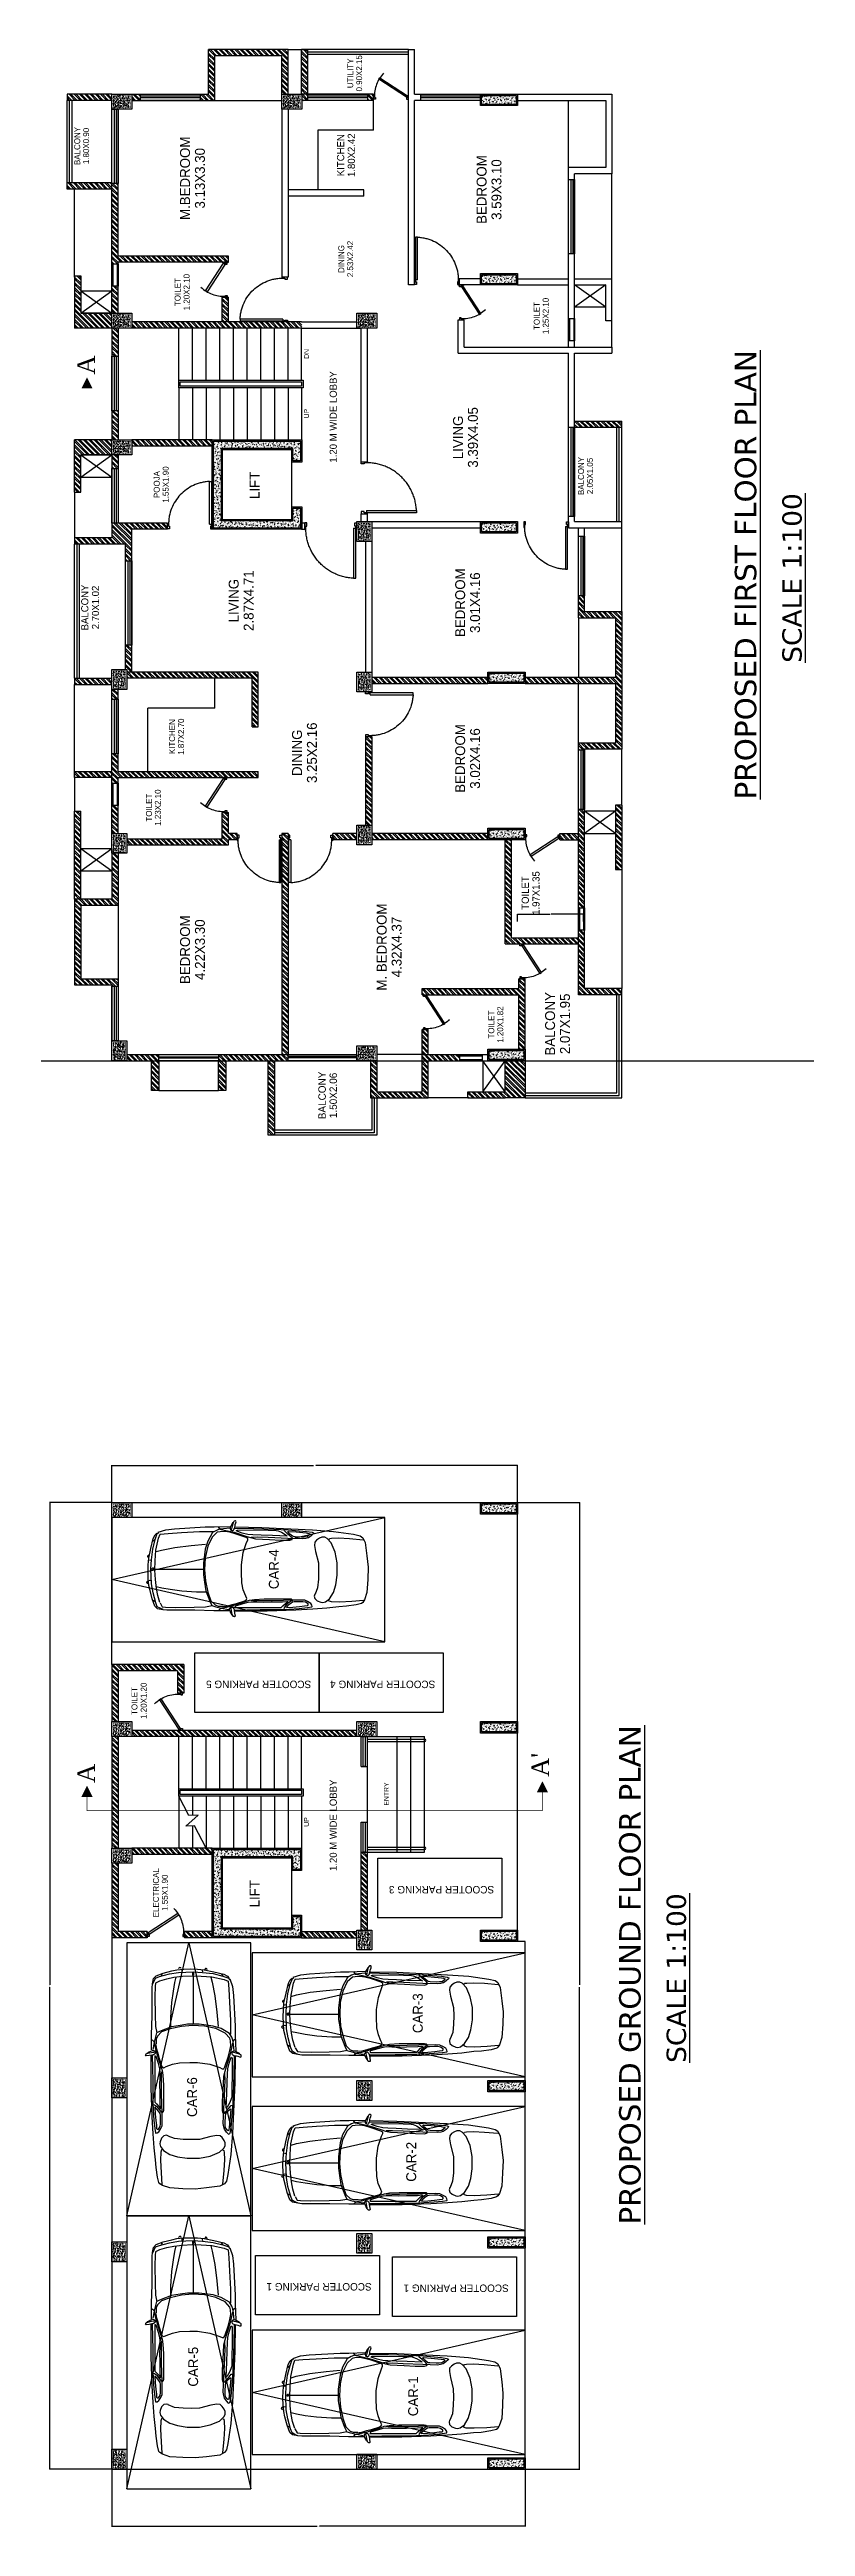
# Model space of a CAD drawing. Header units: inches. Extents: x 182687 to 187672, y -88924 to -84846.
# Drawn here: x 182781 to 183377, y -87969 to -86018 of the extents above; entities that cross this region are included whole.
import ezdxf
from ezdxf.enums import TextEntityAlignment as Align

# ---------------------------------------------------------------- set-up
doc = ezdxf.new("R2010")
doc.units = ezdxf.units.IN
doc.header["$MEASUREMENT"] = 0
doc.header["$PDMODE"] = 97
doc.linetypes.add('PROYECCION', pattern=[19.05, 12.7, -6.35])
doc.styles.add('DimText', font='arial.ttf')
doc.styles.add('HemBha', font='GOTHIC.TTF')
doc.styles.get("Standard").update_dxf_attribs({"font": 'arial.ttf'})
doc.dimstyles.new('RECORDED', dxfattribs={"dimtxt": 0.23, "dimasz": 0.2, "dimexe": 0.15, "dimexo": 0.3, "dimgap": 0.15, "dimtad": 0, "dimrnd": 0.005, "dimzin": 0, "dimdsep": 46, "dimtxsty": 'DimText', "dimblk1": 'ARCHTICK', "dimblk2": 'ARCHTICK', "dimsah": 1, "dimcen": 0.2, "dimdle": 0.1, "dimadec": 0, "dimazin": 0, "dimtfac": 1, "dimtofl": 0, "dimtmove": 0, "dimatfit": 3, "dimfxl": 300, "dimtolj": 1, "dimtzin": 0, "dimarcsym": 0})
doc.dimstyles.get("Standard").update_dxf_attribs({"dimtxt": 0.18, "dimasz": 0.18, "dimexe": 0.18, "dimexo": 0.0625, "dimgap": 0.09, "dimtad": 0, "dimtih": 1, "dimtoh": 1, "dimdec": 0, "dimzin": 0, "dimdsep": 46, "dimlunit": 4, "dimtxsty": 'Standard', "dimblk": 'ARCHTICK', "dimcen": 0.09, "dimadec": 0, "dimazin": 0, "dimtfac": 1, "dimtdec": 0, "dimtofl": 0, "dimtmove": 0, "dimatfit": 3, "dimfxl": 1, "dimtolj": 1, "dimtzin": 0, "dimarcsym": 0})
pattern_1 = [(135, (179942.3798, -96796.7246), (-2.0752047, -2.0752047), []), (135, (179942.3798, -96795.3412), (-2.0752047, -2.0752047), [])]
pattern_2 = [(135, (178785.872, -89932.3246), (-2.0752047, -2.0752047), []), (135, (178785.872, -89930.9412), (-2.0752047, -2.0752047), [])]
pattern_3 = [(135, (184076.6587, -88524.891), (-2.0752047, -2.0752047), []), (135, (184076.6587, -88523.5075), (-2.0752047, -2.0752047), [])]

msp = doc.modelspace()

# ---------------------------------------------------------------- texts
at = {"style": 'HemBha'}
for s, height, rotation, p in [('UTILITY', 4.6957, 90, (183019.938, -86036.5)), ('0.90X2.15', 4.6957, 90, (183026.981, -86036.5)), ('BALCONY', 4.6957, 90, (182804.683, -86093.751)), ('1.80X0.90', 4.6957, 90, (182811.726, -86093.751)), ('KITCHEN', 5.6348, 90, (183012.863, -86101.007)), ('1.80X2.42', 5.6348, 90, (183021.315, -86101.007)), ('M.BEDROOM', 7.8261, 90, (182891.265, -86119.193)), ('3.13X3.30', 7.8261, 90, (182903.004, -86119.193)), ('BEDROOM', 7.8261, 90, (183125.07, -86128.105)), ('3.59X3.10', 7.8261, 90, (183136.809, -86128.105)), ('DINING', 4.6957, 90, (183012.863, -86182.78)), ('2.53X2.42', 4.6957, 90, (183019.906, -86182.78)), ('TOILET', 4.6957, 90, (182883.858, -86208.89)), ('1.20X2.10', 4.6957, 90, (182890.902, -86208.89)), ('TOILET', 4.6957, 90, (183166.996, -86227.692)), ('1.25X2.10', 4.6957, 90, (183174.039, -86227.692)), ('DN', 3.913, 90, (182985.076, -86257.623)), ('1.20 M WIDE LOBBY', 5.63478, 90, (183007, -86307.2)), ('3.39X4.05', 7.8261, 90, (183118.222, -86323.376)), ('UP', 3.913, 90, (182985.076, -86304.58)), ('LIVING', 7.8261, 90, (183106.483, -86323.376)), ('BALCONY', 4.6957, 90, (183201.876, -86353.777)), ('2.05X1.05', 4.6957, 90, (183208.919, -86353.777)), ('POOJA', 4.6957, 90, (182867.398, -86360.52)), ('1.55X1.90', 4.6957, 90, (182874.441, -86360.52)), ('LIFT', 7.8261, 90, (182946.105, -86361.149, 0)), ('LIVING', 7.8261, 90, (182929.662, -86451.998)), ('2.87X4.71', 7.8261, 90, (182941.401, -86451.998)), ('BEDROOM', 7.8261, 90, (183108.195, -86453.582)), ('3.01X4.16', 7.8261, 90, (183119.934, -86453.582)), ('BALCONY', 5.6348, 90, (182811.123, -86457.379)), ('2.70X1.02', 5.6348, 90, (182819.575, -86457.379)), ('KITCHEN', 4.6957, 90, (182879.526, -86559.16)), ('1.87X2.70', 4.6957, 90, (182886.57, -86559.16)), ('DINING', 7.8261, 90, (182979.553, -86571.844)), ('3.25X2.16', 7.8261, 90, (182991.292, -86571.844)), ('BEDROOM', 7.8261, 90, (183108.195, -86576.344)), ('3.02X4.16', 7.8261, 90, (183119.934, -86576.344)), ('TOILET', 4.6957, 90, (182861.24, -86615.07)), ('1.23X2.10', 4.6957, 90, (182868.284, -86615.07)), ('TOILET', 5.6348, 90, (183158.408, -86682.374)), ('1.97X1.35', 5.6348, 90, (183166.86, -86682.374)), ('BEDROOM', 7.8261, 90, (182891.265, -86726.996)), ('4.22X3.30', 7.8261, 90, (182903.004, -86726.996)), ('M. BEDROOM', 7.8261, 90, (183046.32, -86724.942)), ('4.32X4.37', 7.8261, 90, (183058.059, -86724.942)), ('BALCONY', 7.8261, 90, (183179.072, -86785.437)), ('2.07X1.95', 7.8261, 90, (183190.811, -86785.437)), ('TOILET', 4.6957, 90, (183131.153, -86786.028)), ('1.20X1.82', 4.6957, 90, (183138.196, -86786.028)), ('BALCONY', 5.8696, 90, (182998.333, -86841.844)), ('1.50X2.06', 5.8696, 90, (183007.137, -86841.844)), ('CAR-4', 7.8261, 90, (182961.275, -87215.194)), ('TOILET', 4.6957, 90, (182849.853, -87318.992)), ('1.20X1.20', 4.6957, 90, (182857.112, -87318.777)), ('SCOOTER PARKING 5', 5.86957, 180, (182945.395, -87302.953)), ('SCOOTER PARKING 4', 5.86957, 180, (183043.222, -87302.953)), ('1.20 M WIDE LOBBY', 5.63478, 90, (183007, -87416.93)), ('ENTRY', 3.913, 90, (183048.021, -87392.303)), ('UP', 3.913, 90, (182985.076, -87414.31)), ('ELECTRICAL', 4.6957, 90, (182866.748, -87470.046)), ('1.55X1.90', 4.6957, 90, (182873.791, -87470.046)), ('LIFT', 7.8261, 90, (182946.105, -87470.879)), ('SCOOTER PARKING 3', 5.86957, 180, (183089.598, -87464.735)), ('CAR-3', 7.8261, 90, (183074.764, -87565.004)), ('CAR-6', 7.8261, 90, (182896.845, -87631.074)), ('CAR-2', 7.8261, 90, (183069.583, -87682.081)), ('SCOOTER PARKING 1', 5.86957, 180, (182993.036, -87777.605)), ('SCOOTER PARKING 1', 5.86957, 180, (183101.1, -87778.765)), ('CAR-5', 7.8261, 90, (182897.667, -87843.533)), ('CAR-1', 7.8261, 90, (183071.104, -87866.841))]:
    msp.add_text(s, height=height, rotation=rotation, dxfattribs=at).set_placement(p, align=Align.CENTER)
at = {"rotation": 90}
for s, insert, char_height, width, attachment_point in [('\\pxi0.026481;{\\fTimes New Roman|b0|i0|c0|p18;A}', (182802.436, -86266.484, 0), 13.84466, 971.23209, 2), ('{\\fVerdana|b0|i0|c0|p34;\\LPROPOSED FIRST FLOOR PLAN}', (183329.422, -86431.614), 16.90435, 657.37337, 5), ('{\\fVerdana|b0|i0|c0|p34;\\LSCALE 1:100}', (183366.02, -86434.143), 15.21391, 513.90887, 5), ('{\\fVerdana|b0|i0|c0|p34;\\LPROPOSED GROUND FLOOR PLAN}', (183238.211, -87534.776), 16.90435, 657.37337, 5), ('\\pxi0.026481;{\\fTimes New Roman|b0|i0|c0|p18;A}', (182802.436, -87376.214, 0), 13.84466, 971.23209, 2), ("\\pxi0.026481;{\\fTimes New Roman|b0|i0|c0|p18;A'}", (183160.476, -87369.521, 0), 13.84466, 971.23209, 2), ('{\\fVerdana|b0|i0|c0|p34;\\LSCALE 1:100}', (183274.808, -87537.306), 15.21391, 513.90887, 5)]:
    msp.add_mtext(s, dxfattribs=dict(at, insert=insert, char_height=char_height, width=width, attachment_point=attachment_point))

# ---------------------------------------------------------------- blocks, each defined once
blk = doc.blocks.new('PUERTA-G-100')
at = {"color": 6}
for p, q in [((-1, 0), (-1, 0.1)), ((-1, 0.1), (-0.975, 0.1)), ((-0.95, 0), (-1, 0)), ((-0.975, 0.1), (-0.975, 0.05)), ((-0.975, 0.05), (-0.95, 0.05)), ((-0.95, 0.05), (-0.95, 0)), ((-0.848, 0.577), (-0.821, 0.618)), ((-0.052, 0.058), (-0.848, 0.577)), ((-0.821, 0.618), (-0.025, 0.1)), ((-0.025, 0.1), (-0.052, 0.058)), ((-0.025, 0.05), (-0.05, 0.05)), ((-0.05, 0.05), (-0.05, 0)), ((-0.05, 0), (0, 0)), ((0, 0.1), (-0.025, 0.1)), ((-0.025, 0.1), (-0.025, 0.05)), ((0, 0), (0, 0.1))]:
    blk.add_line(p, q, dxfattribs=at)
at = {"color": 6, "linetype": 'PROYECCION'}
blk.add_arc((-0.025, 0.1), 0.95, 136.50744, 183.01592, dxfattribs=at)
blk = doc.blocks.new('CHDE03PL')
at = {"color": 0, "linetype": 'ByBlock'}
for points in [[(-1.811, -0.863), (-2.371, -0.853), (-3.423, -0.802), (-3.866, -0.771), (-4.284, -0.71), (-4.418, -0.679), (-4.476, -0.639), (-4.526, -0.537), (-4.56, -0.261), (-4.585, -0.027), (-4.577, 0.229), (-4.56, 0.504), (-4.51, 0.657), (-4.476, 0.708), (-4.451, 0.729), (-4.334, 0.759), (-4.134, 0.79), (-3.975, 0.8), (-3.724, 0.831), (-3.432, 0.851), (-3.081, 0.871), (-2.479, 0.892), (-1.936, 0.892), (-1.802, 0.892)], [(-3.755, 0.66), (-3.771, 0.679), (-3.814, 0.693), (-3.986, 0.699), (-4.25, 0.686), (-4.487, 0.666)], [(-3.474, 0.535), (-3.464, 0.581), (-3.474, 0.627), (-3.523, 0.673), (-3.598, 0.706), (-3.641, 0.712), (-3.695, 0.699), (-3.781, 0.633), (-3.862, 0.502), (-3.911, 0.344), (-3.943, 0.14), (-3.943, -0.117), (-3.9, -0.341), (-3.819, -0.532), (-3.733, -0.624), (-3.684, -0.65), (-3.62, -0.65), (-3.571, -0.63), (-3.512, -0.591), (-3.474, -0.545), (-3.469, -0.479), (-3.49, -0.354), (-3.55, -0.117), (-3.555, 0.054), (-3.55, 0.225), (-3.534, 0.403), (-3.48, 0.535)], [(-1.801, 0.869), (-2.061, 0.864), (-2.336, 0.86), (-2.575, 0.86), (-2.786, 0.856), (-2.932, 0.847), (-3.147, 0.834), (-3.322, 0.816), (-3.414, 0.803), (-3.418, 0.795), (-3.414, 0.769), (-3.39, 0.729), (-3.325, 0.69), (-3.265, 0.664), (-3.172, 0.66), (-3.029, 0.664), (-2.99, 0.66), (-2.825, 0.668), (-2.583, 0.673), (-2.429, 0.677), (-2.268, 0.677), (-2.193, 0.673), (-2.143, 0.668)], [(-2.882, 0.816), (-3.015, 0.808), (-3.157, 0.795), (-3.257, 0.782), (-3.322, 0.777), (-3.336, 0.764), (-3.336, 0.742), (-3.282, 0.707), (-3.225, 0.694), (-3.154, 0.694), (-3.047, 0.699), (-3.011, 0.703), (-2.972, 0.729), (-2.911, 0.777), (-2.875, 0.816)], [(-1.476, 0.873), (-1.501, 0.843), (-1.54, 0.821), (-1.636, 0.808), (-1.786, 0.769), (-1.943, 0.721), (-2.047, 0.686), (-2.111, 0.664), (-2.215, 0.646), (-2.418, 0.633), (-2.768, 0.633), (-2.943, 0.633), (-2.979, 0.638), (-2.993, 0.651), (-3, 0.673), (-2.965, 0.69), (-2.879, 0.76), (-2.836, 0.821), (-2.829, 0.851), (-2.832, 0.869)], [(-2.775, 0.816), (-2.811, 0.782), (-2.865, 0.729), (-2.918, 0.699), (-2.89, 0.694), (-2.804, 0.703), (-2.572, 0.707), (-2.415, 0.712), (-2.265, 0.707), (-2.147, 0.703), (-2.079, 0.712), (-1.972, 0.742), (-1.822, 0.786), (-1.808, 0.812), (-1.822, 0.816), (-1.883, 0.816), (-2.083, 0.816), (-2.44, 0.816), (-2.679, 0.816), (-2.775, 0.816)], [(-1.574, 0.792), (-1.643, 0.785), (-1.75, 0.754), (-1.864, 0.723), (-1.996, 0.685), (-2.04, 0.662), (-2.059, 0.631), (-2.034, 0.577), (-1.983, 0.447), (-1.952, 0.301), (-1.945, 0.085), (-1.945, -0.076), (-1.983, -0.33), (-2.053, -0.537), (-2.078, -0.591), (-2.078, -0.622), (-2.04, -0.645), (-1.838, -0.714), (-1.7, -0.752), (-1.599, -0.768), (-1.499, -0.76), (-1.442, -0.752), (-1.335, -0.652), (-1.241, -0.46), (-1.19, -0.222), (-1.177, 0.032), (-1.196, 0.262), (-1.247, 0.493), (-1.31, 0.677), (-1.398, 0.762), (-1.461, 0.785), (-1.53, 0.785), (-1.562, 0.785)], [(-1.759, 0.978), (-1.743, 0.967), (-1.728, 0.935), (-1.709, 0.896), (-1.696, 0.867), (-1.699, 0.84), (-1.708, 0.822), (-1.725, 0.811), (-1.744, 0.807), (-1.758, 0.809), (-1.773, 0.824), (-1.786, 0.84), (-1.793, 0.859), (-1.795, 0.878), (-1.803, 0.931), (-1.812, 0.993), (-1.809, 1.003), (-1.803, 1.007), (-1.791, 1.006), (-1.779, 1.004), (-1.766, 0.993), (-1.762, 0.983), (-1.754, 0.958), (-1.739, 0.886), (-1.729, 0.835), (-1.728, 0.812)], [(-1.706, -0.837), (-1.568, -0.822), (-1.48, -0.814), (-1.423, -0.791), (-1.341, -0.745), (-1.241, -0.568), (-1.19, -0.399), (-1.152, -0.107), (-1.152, 0.132), (-1.177, 0.285), (-1.203, 0.47), (-1.285, 0.685), (-1.329, 0.777), (-1.41, 0.8), (-1.53, 0.831), (-1.675, 0.854)], [(-1.685, 0.882), (-1.368, 0.882), (-0.975, 0.871), (-0.499, 0.871), (-0.39, 0.871), (-0.307, 0.861), (-0.198, 0.841), (-0.14, 0.79), (-0.085, 0.638), (-0.041, 0.463), (-0.014, 0.356), (-0.003, 0.208), (0.003, 0.074), (-0.003, -0.074), (-0.014, -0.215), (-0.058, -0.416), (-0.107, -0.624), (-0.146, -0.698), (-0.184, -0.731)], [(-0.245, 0.711), (-0.201, 0.564), (-0.173, 0.416), (-0.151, 0.235), (-0.14, 0.034), (-0.146, -0.154), (-0.162, -0.376), (-0.217, -0.63), (-0.25, -0.711), (-0.415, -0.725), (-0.695, -0.745), (-1.069, -0.765), (-1.294, -0.765), (-1.36, -0.765)], [(-0.25, 0.718), (-0.294, 0.799), (-0.36, 0.805), (-0.58, 0.812), (-0.959, 0.805), (-1.195, 0.799), (-1.332, 0.772)], [(-0.31, 0.859), (-0.25, 0.832), (-0.19, 0.799), (-0.157, 0.718), (-0.101, 0.51), (-0.069, 0.322), (-0.058, 0.013), (-0.069, -0.181), (-0.096, -0.403), (-0.146, -0.604), (-0.19, -0.725), (-0.223, -0.745)], [(-0.101, 0.664), (-0.14, 0.685)], [(-0.169, 0.378), (-0.282, 0.404), (-0.459, 0.436), (-0.7, 0.469), (-1.01, 0.489), (-1.214, 0.489)], [(-0.148, 0.018), (-1.144, 0.018)], [(-0.079, 0.032), (-0.107, 0.032), (-0.118, 0.032), (-0.118, 0.012), (-0.112, -0.001), (-0.096, -0.001), (-0.079, 0.012), (-0.079, 0.025)], [(-0.019, 0.249), (-0.063, 0.255)], [(0.008, 0.266), (0.024, 0.272), (0.035, 0.292), (0.024, 0.306), (0.008, 0.319)], [(-0.168, -0.349), (-0.277, -0.382), (-0.558, -0.436), (-0.898, -0.476), (-1.195, -0.503)], [(-0.025, -0.174), (-0.058, -0.181)], [(-0.019, -0.275), (0.003, -0.268), (0.014, -0.255), (0.014, -0.241), (0.003, -0.235), (-0.014, -0.228)], [(-3.771, -0.604), (-3.781, -0.624), (-3.825, -0.63), (-3.97, -0.637), (-4.196, -0.624), (-4.482, -0.597)], [(-1.81, -0.839), (-2.2, -0.83), (-2.619, -0.816), (-2.921, -0.803), (-3.302, -0.77), (-3.419, -0.752), (-3.45, -0.738), (-3.442, -0.719), (-3.397, -0.678), (-3.34, -0.637), (-3.287, -0.623), (-3.219, -0.613), (-2.913, -0.623), (-2.505, -0.641), (-2.283, -0.65), (-2.196, -0.646), (-2.15, -0.646)], [(-1.463, -0.867), (-1.497, -0.816), (-1.587, -0.798), (-1.795, -0.752), (-2.037, -0.673), (-2.135, -0.641), (-2.237, -0.618), (-2.528, -0.604), (-2.758, -0.59), (-2.951, -0.586), (-3, -0.604), (-3.008, -0.627), (-2.977, -0.66), (-2.894, -0.733), (-2.841, -0.779), (-2.838, -0.803), (-2.834, -0.821)], [(-1.774, -0.957), (-1.761, -0.947), (-1.724, -0.878), (-1.711, -0.849), (-1.712, -0.83), (-1.717, -0.808), (-1.727, -0.798), (-1.747, -0.791), (-1.766, -0.788), (-1.779, -0.794), (-1.789, -0.808), (-1.801, -0.83), (-1.808, -0.86), (-1.811, -0.886), (-1.817, -0.914), (-1.831, -0.949), (-1.836, -0.973), (-1.831, -0.983), (-1.824, -0.988), (-1.813, -0.988), (-1.795, -0.986), (-1.788, -0.98), (-1.773, -0.952), (-1.753, -0.88), (-1.734, -0.796)], [(-0.207, -0.751), (-0.365, -0.802), (-0.549, -0.823), (-1.192, -0.863), (-1.376, -0.863), (-1.71, -0.874)], [(-0.101, -0.57), (-0.14, -0.604)]]:
    blk.add_lwpolyline(points, dxfattribs=at)
for points in [[(-3.011, -0.668), (-2.955, -0.716), (-2.919, -0.754), (-2.915, -0.766), (-2.929, -0.77), (-3.086, -0.758), (-3.296, -0.738), (-3.351, -0.728), (-3.368, -0.718), (-3.371, -0.706), (-3.353, -0.69), (-3.312, -0.658), (-3.255, -0.652), (-3.195, -0.65), (-3.065, -0.656), (-3.027, -0.662)], [(-2.9, -0.674), (-2.59, -0.684), (-2.358, -0.694), (-2.185, -0.702), (-2.079, -0.709), (-1.961, -0.737), (-1.835, -0.779), (-1.843, -0.789), (-1.861, -0.796), (-2.188, -0.8), (-2.504, -0.793), (-2.671, -0.789), (-2.708, -0.779), (-2.782, -0.751), (-2.88, -0.691)]]:
    blk.add_lwpolyline(points, close=True, dxfattribs=at)
blk = doc.blocks.new('_ArchTick')
at = {"color": 0, "linetype": 'ByBlock', "const_width": 0.15}
blk.add_lwpolyline([(-0.5, -0.5), (0.5, 0.5)], dxfattribs=at)
blk = doc.blocks.new('*D30')
at = {"color": 0, "lineweight": -2, "transparency": 16777216}
for p, q in [((182829.5, -87133.4), (182988.6, -87133.4)), ((182829.6, -87162.4), (182829.6, -87133.2)), ((183149.6, -87133.4), (182990.6, -87133.4)), ((183149.5, -87162.4), (183149.5, -87133.2))]:
    blk.add_line(p, q, dxfattribs=at)
at = {"layer": 'Defpoints', "color": 0, "transparency": 16777216}
for p in [(183149.5, -87133.4), (182829.6, -87162.7), (183149.5, -87162.7)]:
    blk.add_point(p, dxfattribs=at)
at = {"color": 0, "lineweight": -2, "transparency": 16777216, "xscale": 0.2000000029802322, "yscale": 0.2000000029802322, "zscale": 0.2000000029802322, "rotation": 180}
blk.add_blockref('_ArchTick', (182829.6, -87133.4), dxfattribs=at)
at = {"color": 0, "lineweight": -2, "transparency": 16777216, "xscale": 0.2000000029802322, "yscale": 0.2000000029802322, "zscale": 0.2000000029802322}
blk.add_blockref('_ArchTick', (183149.5, -87133.4), dxfattribs=at)
at = {"color": 0, "transparency": 16777216, "insert": (182989.6, -87133.4), "char_height": 0.23, "attachment_point": 5, "style": 'DimText'}
blk.add_mtext('\\A1;{\\H1.7391x;319.89}', dxfattribs=at)
blk = doc.blocks.new('*D31')
at = {"color": 0, "lineweight": -2, "transparency": 16777216}
for p, q in [((182829.3, -87162.7), (182780.6, -87162.7)), ((182780.7, -87162.6), (182780.7, -87542.5)), ((182780.7, -87924.3), (182780.7, -87544.4)), ((182829.3, -87924.2), (182780.6, -87924.2))]:
    blk.add_line(p, q, dxfattribs=at)
at = {"layer": 'Defpoints', "color": 0, "transparency": 16777216}
for p in [(182829.6, -87162.7), (182780.7, -87924.2), (182829.6, -87924.2)]:
    blk.add_point(p, dxfattribs=at)
at = {"color": 0, "lineweight": -2, "transparency": 16777216, "xscale": 0.2000000029802322, "yscale": 0.2000000029802322, "zscale": 0.2000000029802322}
for p, rotation in [((182780.7, -87162.7), 90), ((182780.7, -87924.2), 270)]:
    blk.add_blockref('_ArchTick', p, dxfattribs=dict(at, rotation=rotation))
at = {"color": 0, "transparency": 16777216, "insert": (182780.7, -87543.4), "char_height": 0.23, "attachment_point": 5, "rotation": 90, "style": 'DimText'}
blk.add_mtext('\\A1;{\\H1.7391x;761.48}', dxfattribs=at)
blk = doc.blocks.new('*D32')
at = {"color": 0, "lineweight": -2, "transparency": 16777216}
for p, q in [((182829.6, -87924.5), (182829.6, -87969.3)), ((183155.4, -87924.5), (183155.4, -87969.3)), ((182829.5, -87969.2), (182991.5, -87969.2)), ((183155.5, -87969.2), (182993.5, -87969.2))]:
    blk.add_line(p, q, dxfattribs=at)
at = {"layer": 'Defpoints', "color": 0, "transparency": 16777216}
for p in [(182829.6, -87924.2), (183155.4, -87924.2), (183155.4, -87969.2)]:
    blk.add_point(p, dxfattribs=at)
at = {"color": 0, "lineweight": -2, "transparency": 16777216, "xscale": 0.2000000029802322, "yscale": 0.2000000029802322, "zscale": 0.2000000029802322, "rotation": 180}
blk.add_blockref('_ArchTick', (182829.6, -87969.2), dxfattribs=at)
at = {"color": 0, "lineweight": -2, "transparency": 16777216, "xscale": 0.2000000029802322, "yscale": 0.2000000029802322, "zscale": 0.2000000029802322}
blk.add_blockref('_ArchTick', (183155.4, -87969.2), dxfattribs=at)
at = {"color": 0, "transparency": 16777216, "insert": (182992.5, -87969.2), "char_height": 0.23, "attachment_point": 5, "style": 'DimText'}
blk.add_mtext('\\A1;{\\H1.7391x;325.76}', dxfattribs=at)
blk = doc.blocks.new('*D33')
at = {"color": 0, "lineweight": -2, "transparency": 16777216}
for p, q in [((183149.8, -87162.7), (183198.6, -87162.7)), ((183198.4, -87162.6), (183198.4, -87542.5)), ((183198.4, -87924.3), (183198.4, -87544.4)), ((183155.7, -87924.2), (183198.6, -87924.2))]:
    blk.add_line(p, q, dxfattribs=at)
at = {"layer": 'Defpoints', "color": 0, "transparency": 16777216}
for p in [(183149.5, -87162.7), (183155.4, -87924.2), (183198.4, -87924.2)]:
    blk.add_point(p, dxfattribs=at)
at = {"color": 0, "lineweight": -2, "transparency": 16777216, "xscale": 0.2000000029802322, "yscale": 0.2000000029802322, "zscale": 0.2000000029802322}
for p, rotation in [((183198.4, -87162.7), 90), ((183198.4, -87924.2), 270)]:
    blk.add_blockref('_ArchTick', p, dxfattribs=dict(at, rotation=rotation))
at = {"color": 0, "transparency": 16777216, "insert": (183198.4, -87543.4), "char_height": 0.23, "attachment_point": 5, "rotation": 90, "style": 'DimText'}
blk.add_mtext('\\A1;{\\H1.7391x;761.48}', dxfattribs=at)
blk = doc.blocks.new('REVISED COL LAYOUT')
h = blk.add_hatch()
h.set_pattern_fill('AR-CONC', color=5, scale=10, angle=90, style=0)
h.set_pattern_definition([(140, (75218.45, -49165.96), (6.2752, 71.726), [7.5, -82.5]), (85, (75218.45, -49165.96), (-75.2192, -13.87513), [6, -66]), (190.4514, (75218.975, -49159.98), (-68.944, 57.8509), [6.374, -70.1142]), (136.1842, (75198.45, -49165.96), (16.5519, 106.7241), [11.25, -123.75]), (186.6356, (75199.83, -49157.07), (-97.4119, 93.4662), [9.561, -105.1714]), (81.1842, (75198.45, -49165.96), (-97.4119, 93.4662), [9, -99]), (111, (75203.45, -49155.96), (40.2619, 59.6907), [7.5, -82.5]), (56, (75203.45, -49155.96), (-72.515, 24.33153), [6, -66]), (161.4514, (75206.81, -49150.985), (-32.2531, 84.02224), [6.374, -70.1142]), (127.5, (75218.452, -49165.96), (-33.289385, 1.215986), [0, -65.2, 0, -67, 0, -66.25]), (97.5, (75218.45, -49165.96), (-39.44117, 26.30695), [0, -38.2, 0, -63.7, 0, -25.25]), (57.5, (75218.452, -49188.26), (2.25549, 53.38224), [0, -25, 0, -78, 0, -103.5]), (47.5, (75218.45, -49198.26), (-10.0105, 58.31862), [0, -32.5, 0, -51.8, 0, -73.5])])
h.paths.add_polyline_path([(79704, -42334), (79704, -42084), (80054, -42084), (80054, -42334)])
h = blk.add_hatch()
h.set_pattern_fill('AR-CONC', color=5, scale=10, angle=-90, style=0)
h.set_pattern_definition([(320, (88714.434, -35251.85), (-6.2752, -71.726), [7.5, -82.5]), (265, (88714.434, -35251.85), (75.2192, 13.87513), [6, -66]), (10.4514, (88713.91, -35257.825), (68.944, -57.8509), [6.374, -70.1142]), (316.1842, (88734.43, -35251.85), (-16.5519, -106.7241), [11.25, -123.75]), (6.6356, (88733.05, -35260.74), (97.4119, -93.4662), [9.561, -105.1714]), (261.1842, (88734.43, -35251.85), (97.4119, -93.4662), [9, -99]), (291, (88729.434, -35261.85), (-40.2619, -59.6907), [7.5, -82.5]), (236, (88729.434, -35261.85), (72.515, -24.33153), [6, -66]), (341.4514, (88726.08, -35266.82), (32.2531, -84.02224), [6.374, -70.1142]), (307.5, (88714.434, -35251.848), (33.289385, -1.215986), [0, -65.2, 0, -67, 0, -66.25]), (277.5, (88714.434, -35251.848), (39.44117, -26.30695), [0, -38.2, 0, -63.7, 0, -25.25]), (237.5, (88714.434, -35229.548), (-2.25549, -53.38224), [0, -25, 0, -78, 0, -103.5]), (227.5, (88714.434, -35219.55), (10.0105, -58.31862), [0, -32.5, 0, -51.8, 0, -73.5])])
h.paths.add_polyline_path([(84229, -42084), (84229, -42334), (83879, -42334), (83879, -42084)])
h = blk.add_hatch()
h.set_pattern_fill('AR-CONC', color=5, scale=10, angle=-90, style=0)
h.set_pattern_definition([(320, (92014.434, -35251.85), (-6.2752, -71.726), [7.5, -82.5]), (265, (92014.434, -35251.85), (75.2192, 13.87513), [6, -66]), (10.4514, (92013.91, -35257.825), (68.944, -57.8509), [6.374, -70.1142]), (316.1842, (92034.43, -35251.85), (-16.5519, -106.7241), [11.25, -123.75]), (6.6356, (92033.05, -35260.74), (97.4119, -93.4662), [9.561, -105.1714]), (261.1842, (92034.43, -35251.85), (97.4119, -93.4662), [9, -99]), (291, (92029.434, -35261.85), (-40.2619, -59.6907), [7.5, -82.5]), (236, (92029.434, -35261.85), (72.515, -24.33153), [6, -66]), (341.4514, (92026.08, -35266.82), (32.2531, -84.02224), [6.374, -70.1142]), (307.5, (92014.434, -35251.848), (33.289385, -1.215986), [0, -65.2, 0, -67, 0, -66.25]), (277.5, (92014.434, -35251.848), (39.44117, -26.30695), [0, -38.2, 0, -63.7, 0, -25.25]), (237.5, (92014.434, -35229.548), (-2.25549, -53.38224), [0, -25, 0, -78, 0, -103.5]), (227.5, (92014.434, -35219.55), (10.0105, -58.31862), [0, -32.5, 0, -51.8, 0, -73.5])])
h.paths.add_polyline_path([(87529, -42084), (87529, -42334), (87179, -42334), (87179, -42084)])
h = blk.add_hatch()
h.set_pattern_fill('AR-CONC', color=5, scale=10, style=0)
h.set_pattern_definition([(50, (85072.387, -37598.41), (71.726, -6.2752), [7.5, -82.5]), (355, (85072.39, -37598.41), (-13.87513, 75.2192), [6, -66]), (100.4514, (85078.364, -37598.936), (57.8509, 68.944), [6.374, -70.1142]), (46.1842, (85072.39, -37578.41), (106.7241, -16.5519), [11.25, -123.75]), (96.6356, (85081.28, -37579.79), (93.4662, 97.4119), [9.561, -105.1714]), (351.1842, (85072.39, -37578.41), (93.4662, 97.4119), [9, -99]), (21, (85082.387, -37583.41), (59.6907, -40.2619), [7.5, -82.5]), (326, (85082.39, -37583.41), (24.33153, 72.515), [6, -66]), (71.4514, (85087.36, -37586.77), (84.02224, 32.2531), [6.374, -70.1142]), (37.5, (85072.387, -37598.413), (1.215986, 33.289385), [0, -65.2, 0, -67, 0, -66.25]), (7.5, (85072.387, -37598.413), (26.30695, 39.44117), [0, -38.2, 0, -63.7, 0, -25.25]), (327.5, (85050.087, -37598.413), (53.38224, -2.25549), [0, -25, 0, -78, 0, -103.5]), (317.5, (85040.087, -37598.413), (58.31862, 10.0105), [0, -32.5, 0, -51.8, 0, -73.5])])
h.paths.add_polyline_path([(91904, -42084), (92154, -42084), (92154, -42434), (91904, -42434)])
h = blk.add_hatch()
h.set_pattern_fill('AR-CONC', color=5, scale=10, style=0)
h.set_pattern_definition([(50, (87622.387, -37598.41), (71.726, -6.2752), [7.5, -82.5]), (355, (87622.39, -37598.41), (-13.87513, 75.2192), [6, -66]), (100.4514, (87628.364, -37598.936), (57.8509, 68.944), [6.374, -70.1142]), (46.1842, (87622.39, -37578.41), (106.7241, -16.5519), [11.25, -123.75]), (96.6356, (87631.28, -37579.79), (93.4662, 97.4119), [9.561, -105.1714]), (351.1842, (87622.39, -37578.41), (93.4662, 97.4119), [9, -99]), (21, (87632.387, -37583.41), (59.6907, -40.2619), [7.5, -82.5]), (326, (87632.39, -37583.41), (24.33153, 72.515), [6, -66]), (71.4514, (87637.36, -37586.77), (84.02224, 32.2531), [6.374, -70.1142]), (37.5, (87622.387, -37598.413), (1.215986, 33.289385), [0, -65.2, 0, -67, 0, -66.25]), (7.5, (87622.387, -37598.413), (26.30695, 39.44117), [0, -38.2, 0, -63.7, 0, -25.25]), (327.5, (87600.087, -37598.413), (53.38224, -2.25549), [0, -25, 0, -78, 0, -103.5]), (317.5, (87590.087, -37598.413), (58.31862, 10.0105), [0, -32.5, 0, -51.8, 0, -73.5])])
h.paths.add_polyline_path([(94454, -42084), (94704, -42084), (94704, -42434), (94454, -42434)])
h = blk.add_hatch()
h.set_pattern_fill('AR-CONC', color=5, scale=10, style=0)
h.set_pattern_definition([(50, (92031.887, -37598.41), (71.726, -6.2752), [7.5, -82.5]), (355, (92031.89, -37598.41), (-13.87513, 75.2192), [6, -66]), (100.4514, (92037.864, -37598.936), (57.8509, 68.944), [6.374, -70.1142]), (46.1842, (92031.89, -37578.41), (106.7241, -16.5519), [11.25, -123.75]), (96.6356, (92040.78, -37579.79), (93.4662, 97.4119), [9.561, -105.1714]), (351.1842, (92031.89, -37578.41), (93.4662, 97.4119), [9, -99]), (21, (92041.887, -37583.41), (59.6907, -40.2619), [7.5, -82.5]), (326, (92041.89, -37583.41), (24.33153, 72.515), [6, -66]), (71.4514, (92046.86, -37586.77), (84.02224, 32.2531), [6.374, -70.1142]), (37.5, (92031.887, -37598.413), (1.215986, 33.289385), [0, -65.2, 0, -67, 0, -66.25]), (7.5, (92031.887, -37598.413), (26.30695, 39.44117), [0, -38.2, 0, -63.7, 0, -25.25]), (327.5, (92009.587, -37598.413), (53.38224, -2.25549), [0, -25, 0, -78, 0, -103.5]), (317.5, (91999.587, -37598.413), (58.31862, 10.0105), [0, -32.5, 0, -51.8, 0, -73.5])])
h.paths.add_polyline_path([(98864, -42084), (99114, -42084), (99114, -42434), (98864, -42434)])
h = blk.add_hatch()
h.set_pattern_fill('AR-CONC', color=5, scale=10, style=0)
h.set_pattern_definition([(50, (92031.887, -41023.41), (71.726, -6.2752), [7.5, -82.5]), (355, (92031.89, -41023.41), (-13.87513, 75.2192), [6, -66]), (100.4514, (92037.864, -41023.936), (57.8509, 68.944), [6.374, -70.1142]), (46.1842, (92031.89, -41003.41), (106.7241, -16.5519), [11.25, -123.75]), (96.6356, (92040.78, -41004.79), (93.4662, 97.4119), [9.561, -105.1714]), (351.1842, (92031.89, -41003.41), (93.4662, 97.4119), [9, -99]), (21, (92041.887, -41008.41), (59.6907, -40.2619), [7.5, -82.5]), (326, (92041.89, -41008.41), (24.33153, 72.515), [6, -66]), (71.4514, (92046.86, -41011.77), (84.02224, 32.2531), [6.374, -70.1142]), (37.5, (92031.887, -41023.413), (1.215986, 33.289385), [0, -65.2, 0, -67, 0, -66.25]), (7.5, (92031.887, -41023.413), (26.30695, 39.44117), [0, -38.2, 0, -63.7, 0, -25.25]), (327.5, (92009.587, -41023.413), (53.38224, -2.25549), [0, -25, 0, -78, 0, -103.5]), (317.5, (91999.587, -41023.413), (58.31862, 10.0105), [0, -32.5, 0, -51.8, 0, -73.5])])
h.paths.add_polyline_path([(98864, -45509), (99114, -45509), (99114, -45859), (98864, -45859)])
h = blk.add_hatch()
h.set_pattern_fill('AR-CONC', color=5, scale=10, style=0)
h.set_pattern_definition([(50, (72871.887, -42535.91), (71.726, -6.2752), [7.5, -82.5]), (355, (72871.89, -42535.91), (-13.87513, 75.2192), [6, -66]), (100.4514, (72877.864, -42536.436), (57.8509, 68.944), [6.374, -70.1142]), (46.1842, (72871.89, -42515.91), (106.7241, -16.5519), [11.25, -123.75]), (96.6356, (72880.78, -42517.29), (93.4662, 97.4119), [9.561, -105.1714]), (351.1842, (72871.89, -42515.91), (93.4662, 97.4119), [9, -99]), (21, (72881.887, -42520.91), (59.6907, -40.2619), [7.5, -82.5]), (326, (72881.89, -42520.91), (24.33153, 72.515), [6, -66]), (71.4514, (72886.86, -42524.27), (84.02224, 32.2531), [6.374, -70.1142]), (37.5, (72871.887, -42535.913), (1.215986, 33.289385), [0, -65.2, 0, -67, 0, -66.25]), (7.5, (72871.887, -42535.913), (26.30695, 39.44117), [0, -38.2, 0, -63.7, 0, -25.25]), (327.5, (72849.587, -42535.913), (53.38224, -2.25549), [0, -25, 0, -78, 0, -103.5]), (317.5, (72839.587, -42535.913), (58.31862, 10.0105), [0, -32.5, 0, -51.8, 0, -73.5])])
h.paths.add_polyline_path([(79704, -47021), (79954, -47021), (79954, -47371), (79704, -47371)])
h = blk.add_hatch()
h.set_pattern_fill('AR-CONC', color=5, scale=10, angle=-90, style=0)
h.set_pattern_definition([(320, (88884.434, -40189.35), (-6.2752, -71.726), [7.5, -82.5]), (265, (88884.434, -40189.35), (75.2192, 13.87513), [6, -66]), (10.4514, (88883.91, -40195.325), (68.944, -57.8509), [6.374, -70.1142]), (316.1842, (88904.43, -40189.35), (-16.5519, -106.7241), [11.25, -123.75]), (6.6356, (88903.05, -40198.24), (97.4119, -93.4662), [9.561, -105.1714]), (261.1842, (88904.43, -40189.35), (97.4119, -93.4662), [9, -99]), (291, (88899.434, -40199.35), (-40.2619, -59.6907), [7.5, -82.5]), (236, (88899.434, -40199.35), (72.515, -24.33153), [6, -66]), (341.4514, (88896.08, -40204.32), (32.2531, -84.02224), [6.374, -70.1142]), (307.5, (88884.434, -40189.348), (33.289385, -1.215986), [0, -65.2, 0, -67, 0, -66.25]), (277.5, (88884.434, -40189.348), (39.44117, -26.30695), [0, -38.2, 0, -63.7, 0, -25.25]), (237.5, (88884.434, -40167.048), (-2.25549, -53.38224), [0, -25, 0, -78, 0, -103.5]), (227.5, (88884.434, -40157.05), (10.0105, -58.31862), [0, -32.5, 0, -51.8, 0, -73.5])])
h.paths.add_polyline_path([(84399, -47021), (84399, -47271), (84049, -47271), (84049, -47021)])
h = blk.add_hatch()
h.set_pattern_fill('AR-CONC', color=5, scale=10, angle=-90, style=0)
h.set_pattern_definition([(320, (91964.434, -40189.35), (-6.2752, -71.726), [7.5, -82.5]), (265, (91964.434, -40189.35), (75.2192, 13.87513), [6, -66]), (10.4514, (91963.91, -40195.325), (68.944, -57.8509), [6.374, -70.1142]), (316.1842, (91984.43, -40189.35), (-16.5519, -106.7241), [11.25, -123.75]), (6.6356, (91983.05, -40198.24), (97.4119, -93.4662), [9.561, -105.1714]), (261.1842, (91984.43, -40189.35), (97.4119, -93.4662), [9, -99]), (291, (91979.434, -40199.35), (-40.2619, -59.6907), [7.5, -82.5]), (236, (91979.434, -40199.35), (72.515, -24.33153), [6, -66]), (341.4514, (91976.08, -40204.32), (32.2531, -84.02224), [6.374, -70.1142]), (307.5, (91964.434, -40189.348), (33.289385, -1.215986), [0, -65.2, 0, -67, 0, -66.25]), (277.5, (91964.434, -40189.348), (39.44117, -26.30695), [0, -38.2, 0, -63.7, 0, -25.25]), (237.5, (91964.434, -40167.048), (-2.25549, -53.38224), [0, -25, 0, -78, 0, -103.5]), (227.5, (91964.434, -40157.05), (10.0105, -58.31862), [0, -32.5, 0, -51.8, 0, -73.5])])
h.paths.add_polyline_path([(87479, -47021), (87479, -47271), (87129, -47271), (87129, -47021)])
h = blk.add_hatch()
h.set_pattern_fill('AR-CONC', color=5, scale=10, angle=-90, style=0)
h.set_pattern_definition([(320, (94993.934, -40189.35), (-6.2752, -71.726), [7.5, -82.5]), (265, (94993.934, -40189.35), (75.2192, 13.87513), [6, -66]), (10.4514, (94993.41, -40195.325), (68.944, -57.8509), [6.374, -70.1142]), (316.1842, (95013.93, -40189.35), (-16.5519, -106.7241), [11.25, -123.75]), (6.6356, (95012.55, -40198.24), (97.4119, -93.4662), [9.561, -105.1714]), (261.1842, (95013.93, -40189.35), (97.4119, -93.4662), [9, -99]), (291, (95008.934, -40199.35), (-40.2619, -59.6907), [7.5, -82.5]), (236, (95008.934, -40199.35), (72.515, -24.33153), [6, -66]), (341.4514, (95005.58, -40204.32), (32.2531, -84.02224), [6.374, -70.1142]), (307.5, (94993.934, -40189.348), (33.289385, -1.215986), [0, -65.2, 0, -67, 0, -66.25]), (277.5, (94993.934, -40189.348), (39.44117, -26.30695), [0, -38.2, 0, -63.7, 0, -25.25]), (237.5, (94993.934, -40167.048), (-2.25549, -53.38224), [0, -25, 0, -78, 0, -103.5]), (227.5, (94993.934, -40157.05), (10.0105, -58.31862), [0, -32.5, 0, -51.8, 0, -73.5])])
h.paths.add_polyline_path([(90508, -47021), (90508, -47271), (90158, -47271), (90158, -47021)])
h = blk.add_hatch()
h.set_pattern_fill('AR-CONC', color=5, scale=10, style=0)
h.set_pattern_definition([(50, (87622.387, -42535.91), (71.726, -6.2752), [7.5, -82.5]), (355, (87622.39, -42535.91), (-13.87513, 75.2192), [6, -66]), (100.4514, (87628.364, -42536.436), (57.8509, 68.944), [6.374, -70.1142]), (46.1842, (87622.39, -42515.91), (106.7241, -16.5519), [11.25, -123.75]), (96.6356, (87631.28, -42517.29), (93.4662, 97.4119), [9.561, -105.1714]), (351.1842, (87622.39, -42515.91), (93.4662, 97.4119), [9, -99]), (21, (87632.387, -42520.91), (59.6907, -40.2619), [7.5, -82.5]), (326, (87632.39, -42520.91), (24.33153, 72.515), [6, -66]), (71.4514, (87637.36, -42524.27), (84.02224, 32.2531), [6.374, -70.1142]), (37.5, (87622.387, -42535.913), (1.215986, 33.289385), [0, -65.2, 0, -67, 0, -66.25]), (7.5, (87622.387, -42535.913), (26.30695, 39.44117), [0, -38.2, 0, -63.7, 0, -25.25]), (327.5, (87600.087, -42535.913), (53.38224, -2.25549), [0, -25, 0, -78, 0, -103.5]), (317.5, (87590.087, -42535.913), (58.31862, 10.0105), [0, -32.5, 0, -51.8, 0, -73.5])])
h.paths.add_polyline_path([(94454, -47021), (94704, -47021), (94704, -47371), (94454, -47371)])
at = {"color": 5}
for p, q in [((90379, -45884), (90379, -44084)), ((90379, -44084), (92179, -44084)), ((90404, -45859), (90404, -44109)), ((90404, -44109), (92154, -44109)), ((92004, -44259), (90554, -44259)), ((90554, -44259), (90554, -45709)), ((91979, -44284), (90579, -44284)), ((90579, -44284), (90579, -45684)), ((91979, -45684), (91979, -44284)), ((92004, -45709), (92004, -44259)), ((92154, -44109), (92154, -45859)), ((92179, -44084), (92179, -45884)), ((90829, -45884), (90379, -45884)), ((90804, -45859), (90404, -45859)), ((90554, -45709), (90804, -45709)), ((90579, -45684), (90829, -45684)), ((90804, -45709), (90804, -45859)), ((90829, -45684), (90829, -45884)), ((91729, -45884), (91729, -45684)), ((91729, -45684), (91979, -45684)), ((92179, -45884), (91729, -45884)), ((91754, -45859), (91754, -45709)), ((91754, -45709), (92004, -45709)), ((92154, -45859), (91754, -45859)), ((79679, -49634), (79909, -49634)), ((79679, -50384), (79679, -49634)), ((79704, -49659), (79884, -49659)), ((79704, -50359), (79704, -49659)), ((79884, -49659), (79884, -50359)), ((79909, -49634), (79909, -50384)), ((84129, -49634), (84359, -49634)), ((84129, -50384), (84129, -49634)), ((84154, -49659), (84334, -49659)), ((84154, -50359), (84154, -49659)), ((84334, -49659), (84334, -50359)), ((84359, -49634), (84359, -50384)), ((87274, -49634), (87504, -49634)), ((87274, -50384), (87274, -49634)), ((87299, -49659), (87479, -49659)), ((87299, -50359), (87299, -49659)), ((87479, -49659), (87479, -50359)), ((87504, -49634), (87504, -50384)), ((90303, -49484), (90533, -49484)), ((90303, -50234), (90303, -49484)), ((90328, -49509), (90508, -49509)), ((90328, -50209), (90328, -49509)), ((90508, -49509), (90508, -50209)), ((90533, -49484), (90533, -50234)), ((95299, -49484), (95529, -49484)), ((95299, -50234), (95299, -49484)), ((95324, -49509), (95504, -49509)), ((95324, -50209), (95324, -49509)), ((95504, -49509), (95504, -50209)), ((95529, -49484), (95529, -50234)), ((98909, -49484), (99139, -49484)), ((98909, -50234), (98909, -49484)), ((98934, -49509), (99114, -49509)), ((98934, -50209), (98934, -49509)), ((99114, -49509), (99114, -50209)), ((99139, -49484), (99139, -50234)), ((79884, -50359), (79704, -50359)), ((84334, -50359), (84154, -50359)), ((87479, -50359), (87299, -50359)), ((90533, -50234), (90303, -50234)), ((90508, -50209), (90328, -50209)), ((95529, -50234), (95299, -50234)), ((95504, -50209), (95324, -50209)), ((99139, -50234), (98909, -50234)), ((99114, -50209), (98934, -50209)), ((79909, -50384), (79679, -50384)), ((84359, -50384), (84129, -50384)), ((87504, -50384), (87274, -50384))]:
    blk.add_line(p, q, dxfattribs=at)
at = {"color": 5, "linetype": 'Continuous'}
for p, q in [((90409, -44123), (90409, -44123)), ((90411, -44223), (90411, -44223)), ((90411, -44287), (90411, -44287)), ((90417, -44364), (90413, -44369)), ((90413, -44369), (90419, -44371)), ((90415, -44248), (90415, -44248)), ((90417, -44364), (90419, -44371)), ((90418, -44337), (90418, -44337)), ((90419, -44181), (90419, -44181)), ((90420, -44286), (90420, -44286)), ((90425, -44221), (90421, -44226)), ((90421, -44226), (90427, -44228)), ((90423, -44134), (90423, -44134)), ((90425, -44221), (90427, -44228)), ((90428, -44349), (90428, -44349)), ((90429, -44239), (90429, -44239)), ((90430, -44185), (90430, -44185)), ((90431, -44374), (90431, -44374)), ((90434, -44358), (90433, -44367)), ((90433, -44367), (90442, -44366)), ((90434, -44123), (90434, -44123)), ((90434, -44358), (90442, -44366)), ((90437, -44148), (90437, -44148)), ((90437, -44237), (90437, -44237)), ((90438, -44351), (90438, -44351)), ((90439, -44298), (90439, -44298)), ((90440, -44353), (90439, -44359)), ((90439, -44359), (90445, -44358)), ((90440, -44297), (90440, -44297)), ((90440, -44353), (90445, -44358)), ((90442, -44186), (90442, -44186)), ((90442, -44244), (90442, -44244)), ((90444, -44190), (90444, -44190)), ((90444, -44288), (90444, -44288)), ((90446, -44282), (90445, -44288)), ((90445, -44288), (90452, -44286)), ((90446, -44282), (90452, -44286)), ((90447, -44137), (90447, -44137)), ((90449, -44356), (90449, -44356)), ((90451, -44251), (90450, -44260)), ((90450, -44260), (90459, -44259)), ((90451, -44249), (90451, -44249)), ((90451, -44251), (90459, -44259)), ((90451, -44339), (90451, -44339)), ((90452, -44210), (90458, -44215)), ((90452, -44210), (90452, -44216)), ((90452, -44216), (90458, -44215)), ((90454, -44143), (90454, -44143)), ((90454, -44274), (90454, -44274)), ((90457, -44305), (90454, -44310)), ((90454, -44310), (90460, -44312)), ((90457, -44136), (90457, -44136)), ((90457, -44305), (90460, -44312)), ((90459, -44138), (90458, -44144)), ((90458, -44144), (90464, -44143)), ((90459, -44138), (90464, -44143)), ((90459, -44312), (90459, -44312)), ((90465, -44161), (90462, -44166)), ((90462, -44166), (90468, -44168)), ((90463, -44186), (90463, -44186)), ((90464, -44201), (90464, -44201)), ((90465, -44161), (90468, -44168)), ((90467, -44144), (90466, -44153)), ((90466, -44153), (90476, -44152)), ((90467, -44144), (90476, -44152)), ((90467, -44375), (90467, -44375)), ((90471, -44238), (90471, -44238)), ((90474, -44149), (90474, -44149)), ((90474, -44260), (90474, -44260)), ((90476, -44119), (90476, -44119)), ((90477, -44174), (90477, -44174)), ((90477, -44338), (90477, -44338)), ((90478, -44289), (90478, -44289)), ((90479, -44285), (90479, -44285)), ((90482, -44212), (90482, -44212)), ((90482, -44231), (90482, -44231)), ((90484, -44178), (90484, -44178)), ((90484, -44318), (90484, -44318)), ((90484, -44340), (90484, -44340)), ((90486, -44125), (90486, -44125)), ((90486, -44177), (90486, -44177)), ((90489, -44389), (90486, -44394)), ((90488, -44370), (90488, -44370)), ((90489, -44389), (90492, -44396)), ((90490, -44137), (90490, -44137)), ((90490, -44275), (90490, -44275)), ((90491, -44317), (90491, -44317)), ((90493, -44264), (90493, -44264)), ((90497, -44245), (90494, -44250)), ((90494, -44250), (90500, -44252)), ((90494, -44301), (90494, -44301)), ((90494, -44376), (90494, -44376)), ((90495, -44210), (90495, -44210)), ((90496, -44187), (90496, -44187)), ((90496, -44236), (90496, -44236)), ((90497, -44157), (90497, -44157)), ((90497, -44245), (90500, -44252)), ((90499, -44338), (90499, -44338)), ((90504, -44239), (90504, -44239)), ((90505, -44113), (90505, -44113)), ((90506, -44294), (90506, -44294)), ((90511, -44291), (90511, -44291)), ((90513, -44176), (90513, -44176)), ((90515, -44339), (90514, -44345)), ((90514, -44345), (90521, -44344)), ((90515, -44339), (90521, -44344)), ((90516, -44201), (90516, -44201)), ((90516, -44352), (90516, -44352)), ((90517, -44341), (90517, -44341)), ((90521, -44239), (90521, -44239)), ((90521, -44268), (90527, -44273)), ((90521, -44268), (90521, -44274)), ((90521, -44274), (90527, -44273)), ((90523, -44138), (90523, -44138)), ((90530, -44329), (90526, -44334)), ((90526, -44334), (90532, -44336)), ((90527, -44196), (90533, -44201)), ((90527, -44196), (90527, -44202)), ((90527, -44202), (90533, -44201)), ((90530, -44189), (90530, -44189)), ((90530, -44302), (90530, -44302)), ((90530, -44329), (90532, -44336)), ((90534, -44124), (90533, -44130)), ((90533, -44130), (90539, -44129)), ((90533, -44327), (90533, -44327)), ((90534, -44124), (90539, -44129)), ((90538, -44185), (90534, -44190)), ((90534, -44190), (90540, -44192)), ((90536, -44123), (90536, -44123)), ((90537, -44240), (90537, -44240)), ((90538, -44185), (90540, -44192)), ((90538, -44365), (90538, -44365)), ((90542, -44337), (90542, -44337)), ((90544, -44139), (90544, -44139)), ((90544, -44283), (90544, -44283)), ((90544, -44292), (90544, -44292)), ((90546, -44181), (90546, -44181)), ((90546, -44230), (90546, -44230)), ((90548, -44345), (90547, -44354)), ((90547, -44354), (90554, -44353)), ((90548, -44345), (90554, -44351)), ((90549, -44176), (90549, -44176)), ((90551, -44123), (90551, -44123)), ((90551, -44342), (90551, -44342)), ((90553, -44202), (90553, -44202)), ((90556, -44227), (90556, -44227)), ((90556, -44240), (90556, -44240)), ((90557, -44139), (90557, -44139)), ((90563, -44190), (90563, -44190)), ((90565, -44238), (90564, -44247)), ((90564, -44247), (90573, -44246)), ((90565, -44238), (90573, -44246)), ((90571, -44242), (90571, -44242)), ((90578, -44125), (90574, -44130)), ((90574, -44130), (90580, -44132)), ((90578, -44125), (90580, -44132)), ((90579, -44127), (90579, -44127)), ((90581, -44131), (90580, -44140)), ((90580, -44140), (90590, -44139)), ((90581, -44131), (90590, -44139)), ((90581, -44143), (90581, -44143)), ((90584, -44165), (90584, -44165)), ((90586, -44217), (90586, -44217)), ((90588, -44164), (90588, -44164)), ((90590, -44111), (90590, -44111)), ((90590, -44140), (90590, -44140)), ((90591, -44201), (90591, -44201)), ((90592, -44228), (90592, -44228)), ((90595, -44253), (90595, -44253)), ((90596, -44191), (90596, -44191)), ((90596, -44254), (90602, -44259)), ((90596, -44254), (90596, -44259)), ((90597, -44250), (90597, -44250)), ((90599, -44196), (90599, -44196)), ((90601, -44259), (90602, -44259)), ((90602, -44143), (90602, -44143)), ((90603, -44182), (90602, -44188)), ((90602, -44188), (90608, -44187)), ((90603, -44119), (90603, -44119)), ((90603, -44182), (90608, -44187)), ((90604, -44243), (90604, -44243)), ((90610, -44210), (90607, -44214)), ((90607, -44214), (90613, -44217)), ((90609, -44110), (90608, -44116)), ((90608, -44116), (90615, -44115)), ((90609, -44110), (90615, -44115)), ((90610, -44210), (90613, -44217)), ((90613, -44178), (90613, -44178)), ((90615, -44129), (90615, -44129)), ((90618, -44154), (90618, -44154)), ((90623, -44142), (90623, -44142)), ((90623, -44191), (90623, -44191)), ((90623, -44236), (90623, -44236)), ((90630, -44192), (90630, -44192)), ((90631, -44255), (90631, -44255)), ((90637, -44244), (90637, -44244)), ((90650, -44150), (90647, -44155)), ((90647, -44155), (90653, -44157)), ((90650, -44150), (90653, -44157)), ((90650, -44216), (90650, -44216)), ((90653, -44162), (90653, -44162)), ((90654, -44155), (90654, -44155)), ((90655, -44109), (90655, -44109)), ((90656, -44143), (90656, -44143)), ((90658, -44180), (90658, -44180)), ((90662, -44123), (90662, -44123)), ((90663, -44193), (90663, -44193)), ((90663, -44218), (90663, -44218)), ((90670, -44245), (90670, -44245)), ((90672, -44240), (90671, -44246)), ((90671, -44246), (90677, -44245)), ((90672, -44182), (90672, -44182)), ((90672, -44240), (90677, -44245)), ((90678, -44168), (90677, -44174)), ((90677, -44174), (90684, -44173)), ((90679, -44225), (90677, -44234)), ((90677, -44234), (90687, -44232)), ((90678, -44168), (90684, -44173)), ((90679, -44225), (90687, -44232)), ((90683, -44234), (90679, -44239)), ((90679, -44239), (90685, -44241)), ((90682, -44240), (90682, -44240)), ((90683, -44234), (90685, -44241)), ((90685, -44118), (90685, -44118)), ((90688, -44257), (90688, -44257)), ((90690, -44144), (90690, -44144)), ((90690, -44203), (90690, -44203)), ((90692, -44150), (90692, -44150)), ((90695, -44118), (90694, -44127)), ((90694, -44127), (90704, -44126)), ((90694, -44181), (90694, -44181)), ((90695, -44118), (90704, -44126)), ((90696, -44195), (90696, -44195)), ((90697, -44206), (90697, -44206)), ((90701, -44236), (90701, -44236)), ((90702, -44244), (90702, -44244)), ((90704, -44182), (90704, -44182)), ((90704, -44247), (90704, -44247)), ((90706, -44129), (90706, -44129)), ((90707, -44143), (90707, -44143)), ((90717, -44202), (90717, -44202)), ((90723, -44174), (90719, -44179)), ((90719, -44179), (90726, -44181)), ((90723, -44145), (90723, -44145)), ((90723, -44174), (90726, -44181)), ((90725, -44144), (90725, -44144)), ((90729, -44120), (90729, -44120)), ((90729, -44196), (90729, -44196)), ((90733, -44208), (90733, -44208)), ((90736, -44233), (90736, -44233)), ((90737, -44248), (90737, -44248)), ((90739, -44178), (90739, -44178)), ((90747, -44226), (90746, -44232)), ((90746, -44232), (90753, -44231)), ((90747, -44226), (90753, -44231)), ((90749, -44236), (90749, -44236)), ((90752, -44255), (90752, -44255)), ((90753, -44154), (90759, -44159)), ((90753, -44154), (90753, -44160)), ((90753, -44160), (90759, -44159)), ((90755, -44202), (90755, -44202)), ((90755, -44258), (90755, -44259)), ((90755, -44258), (90755, -44259)), ((90756, -44147), (90756, -44147)), ((90757, -44148), (90757, -44148)), ((90759, -44133), (90759, -44133)), ((90763, -44114), (90760, -44119)), ((90760, -44119), (90766, -44121)), ((90763, -44114), (90766, -44121)), ((90763, -44197), (90763, -44197)), ((90764, -44171), (90764, -44171)), ((90770, -44249), (90770, -44249)), ((90773, -44234), (90773, -44234)), ((90776, -44259), (90776, -44259)), ((90789, -44124), (90789, -44124)), ((90790, -44148), (90790, -44148)), ((90793, -44211), (90791, -44220)), ((90791, -44220), (90801, -44219)), ((90795, -44198), (90792, -44203)), ((90792, -44203), (90798, -44205)), ((90792, -44243), (90792, -44243)), ((90793, -44211), (90801, -44219)), ((90794, -44189), (90794, -44189)), ((90795, -44134), (90795, -44134)), ((90795, -44198), (90798, -44205)), ((90796, -44198), (90796, -44198)), ((90797, -44136), (90797, -44136)), ((90799, -44159), (90799, -44159)), ((90799, -44182), (90799, -44182)), ((90804, -44197), (90804, -44197)), ((90804, -44250), (90804, -44250)), ((90805, -44222), (90805, -44222)), ((90809, -44109), (90808, -44114)), ((90808, -44114), (90817, -44112)), ((90808, -44168), (90808, -44168)), ((90809, -44240), (90809, -44240)), ((90810, -44115), (90810, -44115)), ((90814, -44109), (90817, -44112)), ((90822, -44212), (90828, -44217)), ((90822, -44212), (90822, -44218)), ((90822, -44218), (90828, -44217)), ((90823, -44149), (90823, -44149)), ((90828, -44141), (90834, -44145)), ((90828, -44141), (90828, -44146)), ((90828, -44146), (90834, -44145)), ((90829, -44199), (90829, -44199)), ((90836, -44139), (90832, -44144)), ((90832, -44144), (90838, -44146)), ((90834, -44144), (90834, -44144)), ((90835, -44160), (90835, -44160)), ((90836, -44139), (90838, -44146)), ((90837, -44251), (90837, -44251)), ((90838, -44185), (90838, -44185)), ((90843, -44223), (90843, -44223)), ((90844, -44202), (90844, -44202)), ((90856, -44120), (90856, -44120)), ((90856, -44150), (90856, -44150)), ((90857, -44241), (90857, -44241)), ((90859, -44188), (90859, -44188)), ((90861, -44134), (90861, -44134)), ((90863, -44201), (90863, -44201)), ((90868, -44223), (90865, -44228)), ((90865, -44228), (90871, -44230)), ((90866, -44124), (90866, -44124)), ((90866, -44178), (90866, -44178)), ((90868, -44223), (90871, -44230)), ((90870, -44253), (90870, -44253)), ((90874, -44187), (90874, -44187)), ((90876, -44236), (90876, -44236)), ((90878, -44212), (90878, -44212)), ((90883, -44250), (90883, -44250)), ((90890, -44151), (90890, -44151)), ((90896, -44202), (90896, -44202)), ((90896, -44229), (90896, -44229)), ((90897, -44198), (90903, -44203)), ((90897, -44198), (90897, -44204)), ((90897, -44204), (90903, -44203)), ((90898, -44175), (90898, -44175)), ((90900, -44112), (90900, -44112)), ((90901, -44122), (90901, -44122)), ((90904, -44127), (90903, -44133)), ((90903, -44133), (90909, -44131)), ((90903, -44254), (90903, -44254)), ((90904, -44127), (90909, -44131)), ((90905, -44150), (90905, -44150)), ((90908, -44163), (90905, -44168)), ((90905, -44168), (90911, -44170)), ((90907, -44198), (90905, -44207)), ((90905, -44207), (90915, -44206)), ((90907, -44198), (90915, -44206)), ((90908, -44163), (90911, -44170)), ((90910, -44208), (90910, -44208)), ((90912, -44154), (90912, -44154)), ((90914, -44213), (90914, -44213)), ((90916, -44124), (90916, -44124)), ((90917, -44238), (90917, -44238)), ((90923, -44153), (90923, -44153)), ((90926, -44182), (90926, -44182)), ((90929, -44203), (90929, -44203)), ((90936, -44241), (90936, -44241)), ((90937, -44113), (90937, -44113)), ((90940, -44247), (90937, -44252)), ((90937, -44252), (90943, -44254)), ((90937, -44255), (90937, -44255)), ((90940, -44138), (90940, -44138)), ((90940, -44247), (90943, -44254)), ((90945, -44176), (90945, -44176)), ((90947, -44109), (90951, -44110)), ((90950, -44109), (90951, -44110)), ((90953, -44239), (90953, -44239)), ((90956, -44154), (90956, -44154)), ((90961, -44144), (90961, -44144)), ((90961, -44227), (90961, -44227)), ((90963, -44174), (90963, -44174)), ((90963, -44204), (90963, -44204)), ((90965, -44120), (90965, -44120)), ((90966, -44256), (90969, -44259)), ((90966, -44256), (90966, -44259)), ((90970, -44256), (90970, -44256)), ((90971, -44202), (90971, -44202)), ((90972, -44184), (90978, -44189)), ((90972, -44184), (90972, -44190)), ((90972, -44190), (90978, -44189)), ((90976, -44140), (90976, -44140)), ((90981, -44187), (90977, -44192)), ((90977, -44192), (90983, -44194)), ((90979, -44113), (90978, -44119)), ((90978, -44119), (90985, -44118)), ((90979, -44113), (90985, -44118)), ((90979, -44165), (90979, -44165)), ((90981, -44187), (90983, -44194)), ((90982, -44120), (90982, -44120)), ((90984, -44202), (90984, -44202)), ((90989, -44155), (90989, -44155)), ((90992, -44178), (90992, -44178)), ((90996, -44206), (90996, -44206)), ((91000, -44215), (91000, -44215)), ((91003, -44161), (91003, -44161)), ((91003, -44237), (91003, -44237)), ((91003, -44257), (91003, -44257)), ((91012, -44247), (91012, -44247)), ((91014, -44194), (91014, -44194)), ((91015, -44166), (91015, -44166)), ((91016, -44140), (91016, -44140)), ((91021, -44128), (91018, -44133)), ((91018, -44133), (91024, -44135)), ((91021, -44185), (91019, -44194)), ((91019, -44191), (91019, -44191)), ((91019, -44194), (91029, -44193)), ((91021, -44128), (91024, -44135)), ((91021, -44185), (91029, -44193)), ((91023, -44156), (91023, -44156)), ((91024, -44229), (91024, -44229)), ((91029, -44207), (91029, -44207)), ((91037, -44259), (91037, -44259)), ((91041, -44242), (91047, -44247)), ((91041, -44242), (91041, -44248)), ((91041, -44248), (91047, -44247)), ((91042, -44124), (91042, -44124)), ((91047, -44129), (91047, -44129)), ((91048, -44171), (91047, -44177)), ((91047, -44177), (91053, -44175)), ((91048, -44171), (91053, -44175)), ((91053, -44212), (91050, -44217)), ((91050, -44217), (91056, -44219)), ((91052, -44183), (91052, -44183)), ((91053, -44212), (91056, -44219)), ((91055, -44192), (91055, -44192)), ((91056, -44157), (91056, -44157)), ((91058, -44217), (91058, -44217)), ((91062, -44208), (91062, -44208)), ((91062, -44241), (91062, -44241)), ((91063, -44255), (91063, -44255)), ((91065, -44213), (91065, -44213)), ((91067, -44160), (91067, -44160)), ((91081, -44117), (91081, -44117)), ((91086, -44155), (91086, -44155)), ((91087, -44144), (91087, -44144)), ((91089, -44159), (91089, -44159)), ((91093, -44152), (91090, -44157)), ((91090, -44157), (91096, -44159)), ((91093, -44152), (91096, -44159)), ((91094, -44218), (91094, -44218)), ((91096, -44209), (91096, -44209)), ((91097, -44203), (91097, -44203)), ((91098, -44243), (91098, -44243)), ((91102, -44254), (91102, -44254)), ((91105, -44201), (91105, -44201)), ((91107, -44147), (91107, -44147)), ((91109, -44120), (91109, -44120)), ((91117, -44228), (91116, -44234)), ((91116, -44234), (91122, -44233)), ((91116, -44233), (91116, -44233)), ((91117, -44119), (91117, -44119)), ((91117, -44228), (91122, -44233)), ((91118, -44180), (91118, -44180)), ((91119, -44179), (91119, -44179)), ((91120, -44126), (91120, -44126)), ((91120, -44144), (91120, -44144)), ((91123, -44157), (91122, -44163)), ((91122, -44163), (91129, -44162)), ((91126, -44236), (91122, -44241)), ((91122, -44241), (91128, -44243)), ((91123, -44157), (91129, -44162)), ((91123, -44160), (91123, -44160)), ((91125, -44182), (91125, -44182)), ((91126, -44236), (91128, -44243)), ((91129, -44210), (91129, -44210)), ((91129, -44237), (91129, -44237)), ((91135, -44172), (91133, -44181)), ((91133, -44181), (91143, -44179)), ((91134, -44245), (91134, -44245)), ((91135, -44172), (91143, -44179)), ((91149, -44110), (91149, -44110)), ((91156, -44161), (91156, -44161)), ((91157, -44145), (91157, -44145)), ((91160, -44170), (91160, -44170)), ((91162, -44212), (91162, -44212)), ((91166, -44176), (91163, -44181)), ((91163, -44181), (91169, -44183)), ((91165, -44208), (91165, -44208)), ((91166, -44176), (91169, -44183)), ((91167, -44252), (91167, -44252)), ((91169, -44125), (91169, -44125)), ((91169, -44199), (91169, -44199)), ((91171, -44146), (91171, -44146)), ((91179, -44183), (91179, -44183)), ((91182, -44111), (91182, -44111)), ((91189, -44162), (91189, -44162)), ((91189, -44241), (91189, -44241)), ((91192, -44215), (91191, -44221)), ((91191, -44221), (91198, -44219)), ((91192, -44215), (91198, -44219)), ((91196, -44171), (91196, -44171)), ((91196, -44213), (91196, -44213)), ((91198, -44143), (91204, -44148)), ((91198, -44143), (91198, -44149)), ((91198, -44149), (91204, -44148)), ((91199, -44196), (91199, -44196)), ((91206, -44117), (91203, -44122)), ((91203, -44122), (91209, -44124)), ((91204, -44234), (91204, -44234)), ((91206, -44117), (91209, -44124)), ((91207, -44240), (91207, -44240)), ((91209, -44187), (91209, -44187)), ((91211, -44133), (91211, -44133)), ((91214, -44145), (91214, -44145)), ((91215, -44112), (91215, -44112)), ((91220, -44219), (91220, -44219)), ((91222, -44164), (91222, -44164)), ((91222, -44166), (91222, -44166)), ((91224, -44112), (91224, -44112)), ((91224, -44203), (91224, -44203)), ((91227, -44134), (91227, -44134)), ((91229, -44214), (91229, -44214)), ((91238, -44201), (91235, -44206)), ((91235, -44206), (91241, -44208)), ((91236, -44121), (91236, -44121)), ((91236, -44198), (91236, -44198)), ((91238, -44201), (91241, -44208)), ((91239, -44223), (91239, -44223)), ((91246, -44179), (91246, -44179)), ((91249, -44158), (91247, -44167)), ((91247, -44167), (91257, -44166)), ((91249, -44113), (91249, -44113)), ((91249, -44158), (91257, -44166)), ((91256, -44165), (91256, -44165)), ((91256, -44237), (91256, -44237)), ((91262, -44123), (91262, -44123)), ((91262, -44215), (91262, -44215)), ((91267, -44161), (91267, -44161)), ((91267, -44201), (91273, -44206)), ((91267, -44201), (91267, -44207)), ((91267, -44207), (91273, -44206)), ((91271, -44238), (91271, -44238)), ((91273, -44129), (91279, -44134)), ((91273, -44129), (91273, -44135)), ((91273, -44135), (91279, -44134)), ((91273, -44185), (91273, -44185)), ((91279, -44141), (91275, -44146)), ((91275, -44146), (91281, -44148)), ((91275, -44224), (91275, -44224)), ((91276, -44132), (91276, -44132)), ((91278, -44249), (91278, -44249)), ((91279, -44141), (91281, -44148)), ((91282, -44115), (91282, -44115)), ((91289, -44166), (91289, -44166)), ((91295, -44125), (91295, -44125)), ((91295, -44216), (91295, -44216)), ((91298, -44124), (91298, -44124)), ((91301, -44149), (91301, -44149)), ((91305, -44183), (91305, -44183)), ((91306, -44187), (91306, -44187)), ((91311, -44225), (91308, -44230)), ((91308, -44230), (91314, -44232)), ((91311, -44225), (91314, -44232)), ((91311, -44226), (91311, -44226)), ((91313, -44173), (91313, -44173)), ((91314, -44250), (91314, -44250)), ((91315, -44116), (91315, -44116)), ((91315, -44119), (91315, -44119)), ((91315, -44241), (91315, -44241)), ((91322, -44167), (91322, -44167)), ((91322, -44258), (91322, -44258)), ((91324, -44205), (91324, -44205)), ((91326, -44152), (91326, -44152)), ((91329, -44218), (91329, -44218)), ((91336, -44259), (91336, -44259)), ((91336, -44259), (91336, -44259)), ((91337, -44150), (91337, -44150)), ((91340, -44145), (91340, -44145)), ((91341, -44176), (91341, -44176)), ((91342, -44187), (91348, -44192)), ((91342, -44187), (91342, -44193)), ((91342, -44193), (91348, -44192)), ((91346, -44252), (91345, -44259)), ((91346, -44213), (91346, -44213)), ((91346, -44252), (91353, -44259)), ((91349, -44115), (91348, -44121)), ((91348, -44121), (91354, -44120)), ((91351, -44165), (91348, -44170)), ((91348, -44170), (91354, -44172)), ((91349, -44115), (91354, -44120)), ((91349, -44117), (91349, -44117)), ((91350, -44203), (91350, -44203)), ((91351, -44165), (91354, -44172)), ((91356, -44168), (91356, -44168)), ((91363, -44145), (91361, -44154)), ((91361, -44154), (91371, -44153)), ((91362, -44121), (91362, -44121)), ((91362, -44219), (91362, -44219)), ((91363, -44145), (91371, -44153)), ((91368, -44114), (91368, -44114)), ((91372, -44179), (91372, -44179)), ((91375, -44224), (91375, -44224)), ((91377, -44171), (91377, -44171)), ((91377, -44177), (91377, -44177)), ((91380, -44118), (91380, -44118)), ((91380, -44202), (91380, -44202)), ((91383, -44249), (91380, -44254)), ((91380, -44254), (91386, -44256)), ((91382, -44118), (91382, -44118)), ((91382, -44238), (91382, -44238)), ((91383, -44249), (91386, -44256)), ((91385, -44240), (91385, -44240)), ((91389, -44109), (91388, -44111)), ((91388, -44111), (91394, -44113)), ((91389, -44170), (91389, -44170)), ((91393, -44109), (91394, -44113)), ((91395, -44220), (91395, -44220)), ((91408, -44140), (91408, -44140)), ((91411, -44245), (91417, -44250)), ((91411, -44245), (91411, -44251)), ((91411, -44251), (91417, -44250)), ((91415, -44119), (91415, -44119)), ((91415, -44212), (91415, -44212)), ((91416, -44203), (91416, -44203)), ((91417, -44159), (91417, -44159)), ((91418, -44173), (91417, -44179)), ((91417, -44179), (91423, -44178)), ((91418, -44173), (91423, -44178)), ((91419, -44228), (91419, -44228)), ((91424, -44190), (91420, -44195)), ((91420, -44195), (91426, -44197)), ((91422, -44125), (91422, -44125)), ((91422, -44171), (91422, -44171)), ((91424, -44190), (91426, -44197)), ((91426, -44244), (91426, -44244)), ((91428, -44191), (91428, -44191)), ((91429, -44221), (91429, -44221)), ((91431, -44138), (91431, -44138)), ((91432, -44183), (91432, -44183)), ((91442, -44128), (91442, -44128)), ((91442, -44242), (91442, -44242)), ((91447, -44166), (91447, -44166)), ((91448, -44121), (91448, -44121)), ((91455, -44172), (91455, -44172)), ((91456, -44229), (91456, -44229)), ((91460, -44239), (91459, -44247)), ((91459, -44247), (91468, -44246)), ((91459, -44254), (91459, -44254)), ((91460, -44239), (91468, -44246)), ((91464, -44130), (91461, -44135)), ((91461, -44135), (91467, -44137)), ((91462, -44223), (91462, -44223)), ((91464, -44130), (91467, -44137)), ((91467, -44145), (91467, -44145)), ((91477, -44132), (91475, -44141)), ((91475, -44141), (91485, -44140)), ((91477, -44132), (91485, -44140)), ((91477, -44204), (91477, -44204)), ((91478, -44130), (91478, -44130)), ((91479, -44210), (91479, -44210)), ((91482, -44122), (91482, -44122)), ((91482, -44155), (91482, -44155)), ((91482, -44157), (91482, -44157)), ((91486, -44231), (91492, -44236)), ((91486, -44231), (91486, -44237)), ((91486, -44237), (91492, -44236)), ((91487, -44193), (91487, -44193)), ((91489, -44121), (91489, -44121)), ((91489, -44173), (91489, -44173)), ((91493, -44159), (91492, -44165)), ((91492, -44165), (91499, -44164)), ((91493, -44159), (91499, -44164)), ((91496, -44214), (91493, -44219)), ((91493, -44219), (91499, -44221)), ((91495, -44224), (91495, -44224)), ((91495, -44256), (91495, -44256)), ((91496, -44214), (91499, -44221)), ((91499, -44180), (91499, -44180)), ((91509, -44238), (91509, -44238)), ((91515, -44123), (91515, -44123)), ((91517, -44251), (91517, -44251)), ((91518, -44156), (91518, -44156)), ((91519, -44198), (91519, -44198)), ((91521, -44145), (91521, -44145)), ((91521, -44181), (91521, -44181)), ((91522, -44174), (91522, -44174)), ((91526, -44219), (91526, -44219)), ((91528, -44225), (91528, -44225)), ((91530, -44230), (91530, -44230)), ((91537, -44154), (91533, -44159)), ((91533, -44159), (91539, -44161)), ((91533, -44177), (91533, -44177)), ((91535, -44124), (91535, -44124)), ((91537, -44154), (91539, -44161)), ((91548, -44124), (91548, -44124)), ((91549, -44119), (91549, -44119)), ((91549, -44125), (91549, -44125)), ((91555, -44176), (91555, -44176)), ((91557, -44182), (91557, -44182)), ((91559, -44184), (91559, -44184)), ((91561, -44207), (91561, -44207)), ((91562, -44217), (91561, -44223)), ((91561, -44223), (91567, -44222)), ((91562, -44217), (91567, -44222)), ((91562, -44226), (91562, -44226)), ((91569, -44238), (91565, -44243)), ((91565, -44243), (91571, -44245)), ((91566, -44245), (91566, -44245)), ((91568, -44145), (91567, -44151)), ((91567, -44151), (91574, -44150)), ((91568, -44145), (91574, -44150)), ((91569, -44238), (91571, -44245)), ((91569, -44242), (91569, -44242)), ((91574, -44225), (91573, -44234)), ((91573, -44234), (91582, -44233)), ((91574, -44225), (91582, -44233)), ((91581, -44250), (91581, -44250)), ((91582, -44126), (91582, -44126)), ((91584, -44196), (91584, -44196)), ((91586, -44143), (91586, -44143)), ((91588, -44145), (91588, -44145)), ((91591, -44119), (91589, -44128)), ((91589, -44128), (91599, -44126)), ((91589, -44177), (91589, -44177)), ((91591, -44119), (91599, -44126)), ((91594, -44146), (91594, -44146)), ((91595, -44227), (91595, -44227)), ((91597, -44209), (91597, -44209)), ((91600, -44234), (91600, -44234)), ((91604, -44204), (91604, -44204)), ((91609, -44179), (91606, -44184)), ((91606, -44184), (91612, -44186)), ((91609, -44179), (91612, -44186)), ((91615, -44127), (91615, -44127)), ((91616, -44122), (91616, -44122)), ((91621, -44237), (91621, -44237)), ((91622, -44178), (91622, -44178)), ((91623, -44134), (91623, -44134)), ((91623, -44184), (91623, -44184)), ((91626, -44131), (91626, -44131)), ((91626, -44180), (91626, -44180)), ((91628, -44172), (91628, -44172)), ((91628, -44229), (91628, -44229)), ((91634, -44216), (91634, -44216)), ((91637, -44203), (91636, -44209)), ((91636, -44209), (91643, -44208)), ((91636, -44235), (91636, -44235)), ((91636, -44238), (91636, -44238)), ((91637, -44163), (91637, -44163)), ((91637, -44203), (91643, -44208)), ((91639, -44110), (91639, -44110)), ((91643, -44131), (91649, -44136)), ((91643, -44131), (91643, -44137)), ((91643, -44137), (91649, -44136)), ((91649, -44119), (91646, -44124)), ((91646, -44124), (91652, -44126)), ((91648, -44128), (91648, -44128)), ((91649, -44119), (91652, -44126)), ((91655, -44179), (91655, -44179)), ((91659, -44135), (91659, -44135)), ((91662, -44160), (91662, -44160)), ((91662, -44230), (91662, -44230)), ((91667, -44198), (91667, -44198)), ((91675, -44126), (91675, -44126)), ((91682, -44203), (91678, -44208)), ((91678, -44208), (91684, -44210)), ((91681, -44129), (91681, -44129)), ((91682, -44203), (91684, -44210)), ((91685, -44184), (91685, -44184)), ((91686, -44236), (91686, -44236)), ((91688, -44212), (91687, -44221)), ((91687, -44221), (91696, -44220)), ((91688, -44181), (91688, -44181)), ((91688, -44182), (91688, -44182)), ((91688, -44212), (91696, -44220)), ((91690, -44129), (91690, -44129)), ((91695, -44231), (91695, -44231)), ((91695, -44242), (91695, -44242)), ((91698, -44161), (91698, -44161)), ((91702, -44186), (91702, -44186)), ((91704, -44109), (91703, -44114)), ((91703, -44114), (91713, -44113)), ((91707, -44224), (91707, -44224)), ((91708, -44109), (91713, -44113)), ((91712, -44189), (91718, -44194)), ((91712, -44189), (91712, -44195)), ((91712, -44195), (91718, -44194)), ((91715, -44130), (91715, -44130)), ((91718, -44117), (91724, -44122)), ((91718, -44117), (91718, -44123)), ((91718, -44123), (91724, -44122)), ((91722, -44143), (91718, -44148)), ((91718, -44148), (91724, -44150)), ((91720, -44146), (91720, -44146)), ((91722, -44143), (91724, -44150)), ((91722, -44182), (91722, -44182)), ((91725, -44223), (91725, -44223)), ((91727, -44170), (91727, -44170)), ((91728, -44232), (91728, -44232)), ((91730, -44117), (91730, -44117)), ((91730, -44125), (91730, -44125)), ((91730, -44204), (91730, -44204)), ((91736, -44256), (91736, -44256)), ((91738, -44188), (91738, -44188)), ((91739, -44202), (91739, -44202)), ((91741, -44149), (91741, -44149)), ((91741, -44213), (91741, -44213)), ((91742, -44122), (91742, -44122)), ((91746, -44251), (91746, -44251)), ((91748, -44132), (91748, -44132)), ((91754, -44227), (91751, -44232)), ((91751, -44232), (91757, -44234)), ((91752, -44180), (91752, -44180)), ((91754, -44227), (91757, -44234)), ((91755, -44183), (91755, -44183)), ((91761, -44234), (91761, -44234)), ((91762, -44239), (91762, -44239)), ((91764, -44113), (91764, -44113)), ((91769, -44151), (91769, -44151)), ((91777, -44214), (91777, -44214)), ((91781, -44133), (91781, -44133)), ((91781, -44239), (91781, -44239)), ((91781, -44247), (91787, -44252)), ((91781, -44247), (91781, -44253)), ((91781, -44253), (91787, -44252)), ((91787, -44175), (91793, -44180)), ((91787, -44175), (91787, -44181)), ((91787, -44181), (91793, -44180)), ((91788, -44184), (91788, -44184)), ((91790, -44222), (91790, -44222)), ((91794, -44168), (91791, -44173)), ((91791, -44173), (91797, -44175)), ((91792, -44168), (91792, -44168)), ((91793, -44109), (91793, -44110)), ((91793, -44110), (91797, -44109)), ((91794, -44115), (91794, -44115)), ((91794, -44168), (91797, -44175)), ((91795, -44235), (91795, -44235)), ((91800, -44114), (91800, -44114)), ((91802, -44199), (91801, -44208)), ((91801, -44208), (91810, -44207)), ((91802, -44126), (91802, -44126)), ((91802, -44199), (91810, -44207)), ((91803, -44139), (91803, -44139)), ((91808, -44177), (91808, -44177)), ((91812, -44184), (91812, -44184)), ((91815, -44134), (91815, -44134)), ((91817, -44240), (91817, -44240)), ((91822, -44185), (91822, -44185)), ((91822, -44243), (91822, -44243)), ((91827, -44252), (91823, -44257)), ((91823, -44257), (91829, -44259)), ((91827, -44252), (91829, -44259)), ((91828, -44236), (91828, -44236)), ((91829, -44209), (91829, -44209)), ((91834, -44109), (91831, -44113)), ((91831, -44113), (91837, -44115)), ((91832, -44156), (91832, -44156)), ((91835, -44109), (91837, -44115)), ((91840, -44141), (91840, -44141)), ((91841, -44242), (91841, -44242)), ((91843, -44166), (91843, -44166)), ((91843, -44188), (91843, -44188)), ((91845, -44135), (91845, -44135)), ((91847, -44146), (91847, -44146)), ((91848, -44135), (91848, -44135)), ((91848, -44203), (91848, -44203)), ((91855, -44187), (91855, -44187)), ((91856, -44233), (91862, -44238)), ((91856, -44233), (91856, -44239)), ((91856, -44239), (91862, -44238)), ((91857, -44204), (91857, -44204)), ((91861, -44237), (91861, -44237)), ((91863, -44161), (91862, -44167)), ((91862, -44167), (91868, -44166)), ((91863, -44161), (91868, -44166)), ((91867, -44192), (91863, -44197)), ((91863, -44197), (91870, -44199)), ((91867, -44192), (91870, -44199)), ((91869, -44122), (91869, -44122)), ((91879, -44167), (91879, -44167)), ((91879, -44180), (91879, -44180)), ((91881, -44137), (91881, -44137)), ((91882, -44192), (91882, -44192)), ((91887, -44230), (91887, -44230)), ((91888, -44188), (91888, -44188)), ((91889, -44239), (91889, -44239)), ((91894, -44208), (91894, -44208)), ((91895, -44238), (91895, -44238)), ((91896, -44154), (91896, -44154)), ((91907, -44132), (91904, -44137)), ((91904, -44137), (91910, -44139)), ((91907, -44132), (91910, -44139)), ((91910, -44130), (91910, -44130)), ((91914, -44138), (91914, -44138)), ((91916, -44186), (91915, -44194)), ((91915, -44194), (91924, -44193)), ((91916, -44186), (91924, -44193)), ((91919, -44193), (91919, -44193)), ((91921, -44189), (91921, -44189)), ((91922, -44218), (91922, -44218)), ((91927, -44256), (91927, -44256)), ((91928, -44240), (91928, -44240)), ((91929, -44126), (91929, -44126)), ((91932, -44219), (91931, -44225)), ((91931, -44225), (91937, -44224)), ((91931, -44249), (91931, -44249)), ((91932, -44219), (91937, -44224)), ((91934, -44195), (91934, -44195)), ((91936, -44142), (91936, -44142)), ((91939, -44216), (91936, -44221)), ((91936, -44221), (91942, -44223)), ((91938, -44148), (91937, -44154)), ((91937, -44154), (91944, -44152)), ((91938, -44148), (91944, -44152)), ((91939, -44185), (91939, -44185)), ((91939, -44216), (91942, -44223)), ((91945, -44118), (91945, -44118)), ((91945, -44228), (91945, -44228)), ((91947, -44174), (91947, -44174)), ((91948, -44139), (91948, -44139)), ((91949, -44121), (91949, -44121)), ((91949, -44243), (91949, -44243)), ((91950, -44156), (91950, -44156)), ((91955, -44190), (91955, -44190)), ((91958, -44220), (91958, -44220)), ((91961, -44241), (91961, -44241)), ((91961, -44245), (91961, -44245)), ((91974, -44146), (91974, -44146)), ((91980, -44157), (91976, -44162)), ((91976, -44162), (91982, -44164)), ((91980, -44157), (91982, -44164)), ((91981, -44120), (91981, -44120)), ((91981, -44140), (91981, -44140)), ((91984, -44145), (91984, -44145)), ((91984, -44205), (91984, -44205)), ((91988, -44192), (91988, -44192)), ((91989, -44183), (91989, -44183)), ((91994, -44242), (91994, -44242)), ((91996, -44122), (91996, -44122)), ((91996, -44247), (91996, -44247)), ((91997, -44246), (91997, -44246)), ((91998, -44194), (91998, -44194)), ((92000, -44140), (92000, -44140)), ((92004, -44280), (92006, -44282)), ((92004, -44282), (92006, -44282)), ((92004, -44386), (92007, -44391)), ((92006, -44181), (92006, -44181)), ((92007, -44205), (92006, -44211)), ((92006, -44211), (92012, -44210)), ((92006, -44309), (92006, -44309)), ((92007, -44205), (92012, -44210)), ((92012, -44241), (92009, -44246)), ((92009, -44246), (92015, -44248)), ((92009, -44345), (92009, -44345)), ((92013, -44134), (92012, -44140)), ((92012, -44140), (92019, -44139)), ((92012, -44241), (92015, -44248)), ((92013, -44279), (92012, -44288)), ((92012, -44288), (92021, -44287)), ((92013, -44134), (92019, -44139)), ((92013, -44279), (92021, -44287)), ((92014, -44141), (92014, -44141)), ((92014, -44372), (92014, -44372)), ((92014, -44380), (92014, -44380)), ((92016, -44239), (92016, -44239)), ((92020, -44146), (92020, -44146)), ((92021, -44193), (92021, -44193)), ((92024, -44171), (92024, -44171)), ((92026, -44297), (92026, -44297)), ((92030, -44172), (92028, -44181)), ((92028, -44181), (92038, -44180)), ((92028, -44243), (92028, -44243)), ((92029, -44209), (92029, -44209)), ((92030, -44172), (92038, -44180)), ((92031, -44341), (92031, -44341)), ((92033, -44288), (92033, -44288)), ((92035, -44235), (92035, -44235)), ((92035, -44295), (92035, -44295)), ((92036, -44356), (92036, -44356)), ((92037, -44272), (92037, -44272)), ((92038, -44181), (92038, -44181)), ((92040, -44128), (92040, -44128)), ((92040, -44297), (92040, -44297)), ((92044, -44325), (92041, -44330)), ((92041, -44330), (92047, -44332)), ((92042, -44347), (92042, -44347)), ((92042, -44374), (92042, -44374)), ((92044, -44320), (92044, -44320)), ((92044, -44325), (92047, -44332)), ((92045, -44335), (92045, -44335)), ((92047, -44267), (92047, -44267)), ((92048, -44143), (92048, -44143)), ((92052, -44181), (92049, -44186)), ((92049, -44186), (92055, -44188)), ((92049, -44214), (92049, -44214)), ((92051, -44109), (92051, -44109)), ((92051, -44160), (92051, -44160)), ((92052, -44181), (92055, -44188)), ((92055, -44127), (92055, -44127)), ((92055, -44194), (92055, -44194)), ((92060, -44172), (92060, -44172)), ((92061, -44244), (92061, -44244)), ((92063, -44197), (92063, -44197)), ((92065, -44185), (92065, -44185)), ((92068, -44235), (92068, -44235)), ((92069, -44296), (92069, -44296)), ((92069, -44335), (92075, -44340)), ((92069, -44335), (92069, -44341)), ((92069, -44341), (92075, -44340)), ((92075, -44243), (92075, -44243)), ((92076, -44263), (92075, -44269)), ((92075, -44269), (92081, -44268)), ((92076, -44263), (92081, -44268)), ((92076, -44298), (92076, -44298)), ((92076, -44348), (92076, -44348)), ((92080, -44323), (92080, -44323)), ((92081, -44144), (92081, -44144)), ((92082, -44192), (92081, -44198)), ((92081, -44198), (92088, -44196)), ((92084, -44265), (92081, -44270)), ((92081, -44270), (92087, -44272)), ((92082, -44192), (92088, -44196)), ((92084, -44265), (92087, -44272)), ((92085, -44302), (92085, -44302)), ((92085, -44361), (92085, -44361)), ((92088, -44120), (92094, -44125)), ((92088, -44120), (92088, -44126)), ((92088, -44126), (92094, -44125)), ((92088, -44195), (92088, -44195)), ((92092, -44121), (92089, -44126)), ((92089, -44126), (92095, -44128)), ((92091, -44136), (92091, -44136)), ((92092, -44121), (92095, -44128)), ((92094, -44246), (92094, -44246)), ((92095, -44360), (92095, -44360)), ((92096, -44340), (92096, -44340)), ((92098, -44286), (92098, -44286)), ((92099, -44199), (92099, -44199)), ((92100, -44147), (92100, -44147)), ((92100, -44233), (92100, -44233)), ((92102, -44180), (92102, -44180)), ((92102, -44224), (92102, -44224)), ((92102, -44298), (92102, -44298)), ((92105, -44126), (92105, -44126)), ((92107, -44262), (92107, -44262)), ((92109, -44349), (92109, -44349)), ((92111, -44372), (92109, -44381)), ((92109, -44381), (92119, -44380)), ((92110, -44205), (92110, -44205)), ((92111, -44372), (92119, -44380)), ((92117, -44349), (92113, -44354)), ((92113, -44354), (92119, -44356)), ((92114, -44145), (92114, -44145)), ((92116, -44325), (92116, -44325)), ((92117, -44349), (92119, -44356)), ((92119, -44350), (92119, -44350)), ((92120, -44263), (92120, -44263)), ((92121, -44196), (92121, -44196)), ((92125, -44205), (92121, -44210)), ((92121, -44210), (92127, -44212)), ((92122, -44123), (92122, -44123)), ((92124, -44388), (92124, -44388)), ((92125, -44124), (92125, -44124)), ((92125, -44205), (92127, -44212)), ((92127, -44266), (92126, -44275)), ((92126, -44275), (92135, -44274)), ((92127, -44266), (92135, -44274)), ((92128, -44247), (92128, -44247)), ((92130, -44162), (92130, -44162)), ((92130, -44322), (92130, -44322)), ((92132, -44181), (92132, -44181)), ((92133, -44381), (92133, -44381)), ((92135, -44299), (92135, -44299)), ((92135, -44327), (92135, -44327)), ((92137, -44274), (92137, -44274)), ((92139, -44225), (92139, -44225)), ((92140, -44221), (92140, -44221)), ((92140, -44380), (92140, -44380)), ((92144, -44159), (92142, -44168)), ((92142, -44168), (92152, -44167)), ((92142, -44167), (92142, -44167)), ((92142, -44239), (92142, -44239)), ((92142, -44250), (92142, -44250)), ((92142, -44350), (92142, -44350)), ((92144, -44114), (92144, -44114)), ((92144, -44159), (92152, -44167)), ((92145, -44321), (92144, -44327)), ((92144, -44327), (92150, -44326)), ((92145, -44321), (92150, -44326)), ((92146, -44360), (92146, -44360)), ((92147, -44146), (92147, -44146)), ((92147, -44288), (92147, -44288)), ((92149, -44306), (92149, -44306)), ((92151, -44249), (92150, -44255)), ((92150, -44255), (92154, -44255)), ((92151, -44249), (92154, -44252)), ((92151, -44253), (92151, -44253)), ((92152, -44298), (92152, -44298)), ((92153, -44200), (92153, -44200)), ((92154, -44293), (92154, -44294)), ((92154, -44294), (92154, -44295)), ((90404, -44574), (90409, -44579)), ((90404, -44580), (90409, -44579)), ((90404, -44786), (90408, -44789)), ((90404, -44789), (90408, -44789)), ((90405, -44449), (90405, -44449)), ((90405, -44490), (90405, -44490)), ((90409, -44508), (90405, -44513)), ((90405, -44513), (90411, -44515)), ((90407, -44609), (90407, -44609)), ((90407, -44737), (90407, -44737)), ((90407, -44746), (90407, -44746)), ((90408, -44474), (90408, -44474)), ((90408, -44712), (90414, -44717)), ((90408, -44712), (90408, -44718)), ((90408, -44718), (90414, -44717)), ((90409, -44469), (90409, -44469)), ((90409, -44508), (90411, -44515)), ((90413, -44512), (90413, -44512)), ((90413, -44542), (90413, -44542)), ((90413, -44881), (90413, -44881)), ((90415, -44640), (90414, -44646)), ((90414, -44646), (90420, -44645)), ((90414, -44796), (90414, -44796)), ((90415, -44640), (90420, -44645)), ((90415, -44801), (90415, -44801)), ((90415, -44884), (90415, -44884)), ((90418, -44465), (90416, -44474)), ((90416, -44474), (90426, -44472)), ((90417, -44667), (90417, -44667)), ((90417, -44831), (90417, -44831)), ((90418, -44465), (90426, -44472)), ((90419, -44527), (90419, -44527)), ((90419, -44826), (90419, -44826)), ((90421, -44569), (90420, -44574)), ((90420, -44574), (90427, -44573)), ((90420, -44593), (90420, -44593)), ((90420, -44778), (90420, -44778)), ((90421, -44569), (90427, -44573)), ((90421, -44848), (90421, -44848)), ((90422, -44575), (90422, -44575)), ((90422, -44724), (90422, -44724)), ((90425, -44879), (90422, -44884)), ((90422, -44884), (90428, -44886)), ((90424, -44671), (90424, -44671)), ((90424, -44863), (90424, -44863)), ((90425, -44389), (90425, -44389)), ((90425, -44600), (90425, -44600)), ((90425, -44879), (90428, -44886)), ((90426, -44617), (90426, -44617)), ((90426, -44644), (90426, -44644)), ((90427, -44497), (90433, -44502)), ((90427, -44497), (90427, -44503)), ((90427, -44503), (90433, -44502)), ((90427, -44726), (90427, -44726)), ((90429, -44564), (90429, -44564)), ((90429, -44585), (90429, -44585)), ((90430, -44638), (90430, -44638)), ((90433, -44736), (90430, -44741)), ((90430, -44741), (90436, -44743)), ((90431, -44511), (90431, -44511)), ((90432, -44441), (90432, -44441)), ((90433, -44425), (90439, -44430)), ((90433, -44425), (90433, -44431)), ((90433, -44431), (90439, -44430)), ((90433, -44457), (90433, -44457)), ((90433, -44736), (90436, -44743)), ((90434, -44696), (90434, -44696)), ((90435, -44404), (90435, -44404)), ((90436, -44412), (90436, -44412)), ((90438, -44491), (90438, -44491)), ((90441, -44592), (90438, -44597)), ((90438, -44597), (90444, -44599)), ((90438, -44701), (90438, -44701)), ((90437, -44784), (90437, -44784)), ((90439, -44643), (90439, -44643)), ((90441, -44592), (90444, -44599)), ((90441, -44747), (90441, -44747)), ((90442, -44726), (90442, -44726)), ((90445, -44475), (90445, -44475)), ((90449, -44448), (90446, -44453)), ((90446, -44453), (90452, -44455)), ((90446, -44543), (90446, -44543)), ((90447, -44764), (90447, -44764)), ((90447, -44798), (90447, -44798)), ((90448, -44500), (90448, -44500)), ((90448, -44842), (90448, -44842)), ((90449, -44448), (90452, -44455)), ((90449, -44702), (90449, -44702)), ((90453, -44538), (90453, -44538)), ((90453, -44595), (90453, -44595)), ((90455, -44827), (90455, -44827)), ((90455, -44850), (90455, -44850)), ((90455, -44872), (90455, -44872)), ((90457, -44819), (90457, -44819)), ((90458, -44391), (90458, -44391)), ((90458, -44852), (90458, -44852)), ((90459, -44414), (90459, -44414)), ((90459, -44645), (90459, -44645)), ((90459, -44760), (90459, -44760)), ((90459, -44765), (90459, -44765)), ((90461, -44601), (90461, -44601)), ((90461, -44712), (90461, -44712)), ((90465, -44820), (90462, -44825)), ((90462, -44825), (90468, -44827)), ((90464, -44626), (90464, -44626)), ((90464, -44658), (90464, -44658)), ((90466, -44878), (90464, -44887)), ((90464, -44887), (90474, -44886)), ((90465, -44442), (90465, -44442)), ((90465, -44820), (90468, -44827)), ((90466, -44605), (90466, -44605)), ((90466, -44878), (90474, -44886)), ((90467, -44697), (90467, -44697)), ((90468, -44552), (90468, -44552)), ((90468, -44851), (90468, -44851)), ((90469, -44473), (90469, -44473)), ((90469, -44664), (90469, -44664)), ((90469, -44818), (90469, -44818)), ((90470, -44498), (90470, -44498)), ((90473, -44676), (90470, -44681)), ((90470, -44681), (90476, -44683)), ((90470, -44798), (90470, -44798)), ((90471, -44842), (90470, -44848)), ((90470, -44848), (90477, -44846)), ((90471, -44400), (90471, -44400)), ((90471, -44842), (90477, -44846)), ((90472, -44492), (90472, -44492)), ((90473, -44445), (90473, -44445)), ((90473, -44676), (90476, -44683)), ((90473, -44744), (90473, -44744)), ((90474, -44748), (90474, -44748)), ((90475, -44392), (90475, -44392)), ((90475, -44691), (90475, -44691)), ((90476, -44438), (90476, -44438)), ((90477, -44637), (90477, -44637)), ((90477, -44770), (90483, -44775)), ((90477, -44770), (90477, -44776)), ((90477, -44776), (90483, -44775)), ((90481, -44532), (90478, -44537)), ((90478, -44537), (90484, -44539)), ((90478, -44727), (90478, -44727)), ((90479, -44531), (90479, -44531)), ((90479, -44544), (90479, -44544)), ((90479, -44584), (90479, -44584)), ((90479, -44877), (90479, -44877)), ((90480, -44799), (90480, -44799)), ((90481, -44532), (90484, -44539)), ((90481, -44752), (90481, -44752)), ((90482, -44772), (90481, -44780)), ((90481, -44780), (90490, -44779)), ((90482, -44531), (90482, -44531)), ((90482, -44772), (90490, -44779)), ((90484, -44698), (90483, -44704)), ((90483, -44704), (90489, -44703)), ((90484, -44477), (90484, -44477)), ((90484, -44501), (90484, -44501)), ((90484, -44698), (90489, -44703)), ((90486, -44394), (90492, -44396)), ((90486, -44424), (90486, -44424)), ((90486, -44596), (90486, -44596)), ((90486, -44790), (90486, -44790)), ((90487, -44526), (90487, -44526)), ((90488, -44851), (90488, -44851)), ((90489, -44589), (90489, -44589)), ((90490, -44626), (90489, -44632)), ((90489, -44632), (90496, -44631)), ((90490, -44626), (90496, -44631)), ((90492, -44392), (90492, -44392)), ((90492, -44564), (90492, -44564)), ((90493, -44646), (90493, -44646)), ((90494, -44853), (90494, -44853)), ((90496, -44555), (90502, -44559)), ((90496, -44555), (90496, -44561)), ((90496, -44561), (90502, -44559)), ((90499, -44665), (90497, -44674)), ((90497, -44674), (90507, -44673)), ((90498, -44878), (90498, -44878)), ((90499, -44443), (90499, -44443)), ((90499, -44648), (90499, -44648)), ((90499, -44665), (90507, -44673)), ((90500, -44698), (90500, -44698)), ((90501, -44627), (90501, -44627)), ((90502, -44483), (90508, -44488)), ((90502, -44483), (90502, -44489)), ((90502, -44489), (90508, -44488)), ((90506, -44760), (90502, -44765)), ((90502, -44765), (90508, -44767)), ((90504, -44434), (90504, -44434)), ((90504, -44652), (90504, -44652)), ((90505, -44494), (90505, -44494)), ((90506, -44760), (90508, -44767)), ((90507, -44402), (90507, -44402)), ((90507, -44750), (90507, -44750)), ((90509, -44411), (90508, -44417)), ((90508, -44417), (90514, -44416)), ((90509, -44411), (90514, -44416)), ((90509, -44690), (90509, -44690)), ((90509, -44706), (90509, -44706)), ((90510, -44427), (90510, -44427)), ((90514, -44616), (90510, -44621)), ((90510, -44621), (90516, -44623)), ((90513, -44546), (90513, -44546)), ((90514, -44493), (90514, -44493)), ((90515, -44558), (90514, -44567)), ((90514, -44567), (90523, -44566)), ((90514, -44616), (90516, -44623)), ((90514, -44800), (90514, -44800)), ((90515, -44464), (90515, -44464)), ((90515, -44558), (90523, -44566)), ((90517, -44753), (90517, -44753)), ((90522, -44473), (90518, -44478)), ((90518, -44478), (90524, -44480)), ((90519, -44764), (90519, -44764)), ((90519, -44870), (90519, -44870)), ((90520, -44597), (90520, -44597)), ((90520, -44778), (90520, -44778)), ((90521, -44817), (90521, -44817)), ((90521, -44852), (90521, -44852)), ((90522, -44473), (90524, -44480)), ((90523, -44528), (90523, -44528)), ((90524, -44551), (90524, -44551)), ((90524, -44764), (90524, -44764)), ((90525, -44393), (90525, -44393)), ((90525, -44816), (90525, -44816)), ((90526, -44411), (90526, -44411)), ((90526, -44647), (90526, -44647)), ((90526, -44710), (90526, -44710)), ((90527, -44553), (90527, -44553)), ((90528, -44657), (90528, -44657)), ((90529, -44823), (90529, -44823)), ((90532, -44451), (90530, -44460)), ((90530, -44460), (90540, -44459)), ((90530, -44603), (90530, -44603)), ((90532, -44444), (90532, -44444)), ((90532, -44451), (90540, -44459)), ((90532, -44591), (90532, -44591)), ((90533, -44550), (90533, -44550)), ((90533, -44699), (90533, -44699)), ((90534, -44609), (90534, -44609)), ((90538, -44844), (90534, -44849)), ((90534, -44849), (90540, -44851)), ((90534, -44879), (90534, -44879)), ((90535, -44497), (90535, -44497)), ((90536, -44469), (90536, -44469)), ((90537, -44443), (90537, -44443)), ((90538, -44495), (90538, -44495)), ((90538, -44844), (90540, -44851)), ((90539, -44390), (90539, -44390)), ((90539, -44881), (90539, -44881)), ((90540, -44654), (90540, -44654)), ((90541, -44751), (90541, -44751)), ((90546, -44700), (90542, -44705)), ((90542, -44705), (90548, -44707)), ((90543, -44679), (90543, -44679)), ((90544, -44668), (90544, -44668)), ((90546, -44428), (90546, -44428)), ((90546, -44527), (90546, -44527)), ((90546, -44547), (90546, -44547)), ((90546, -44700), (90548, -44707)), ((90546, -44828), (90552, -44832)), ((90546, -44828), (90546, -44834)), ((90546, -44834), (90552, -44832)), ((90547, -44801), (90547, -44801)), ((90548, -44717), (90548, -44717)), ((90550, -44453), (90550, -44453)), ((90554, -44557), (90550, -44562)), ((90550, -44562), (90554, -44563)), ((90552, -44756), (90554, -44758)), ((90552, -44756), (90552, -44762)), ((90552, -44762), (90554, -44761)), ((90553, -44598), (90553, -44598)), ((90554, -44557), (90554, -44558)), ((90554, -44726), (90554, -44726)), ((90554, -44853), (90554, -44853)), ((92004, -44391), (92007, -44391)), ((92004, -44393), (92005, -44394)), ((92004, -44394), (92005, -44394)), ((92005, -44804), (92005, -44804)), ((92005, -44849), (92005, -44849)), ((92008, -44598), (92008, -44598)), ((92008, -44875), (92008, -44875)), ((92009, -44593), (92009, -44593)), ((92010, -44886), (92010, -44886)), ((92011, -44600), (92011, -44600)), ((92011, -44623), (92011, -44623)), ((92011, -44822), (92011, -44822)), ((92012, -44855), (92012, -44855)), ((92013, -44769), (92013, -44769)), ((92015, -44396), (92015, -44396)), ((92015, -44715), (92015, -44715)), ((92016, -44661), (92016, -44661)), ((92017, -44397), (92017, -44397)), ((92017, -44662), (92017, -44662)), ((92020, -44756), (92017, -44761)), ((92017, -44761), (92023, -44763)), ((92018, -44652), (92018, -44652)), ((92019, -44651), (92019, -44651)), ((92020, -44608), (92020, -44608)), ((92020, -44756), (92023, -44763)), ((92022, -44435), (92022, -44435)), ((92022, -44555), (92022, -44555)), ((92022, -44854), (92022, -44854)), ((92023, -44448), (92023, -44448)), ((92024, -44438), (92024, -44438)), ((92024, -44502), (92024, -44502)), ((92024, -44702), (92024, -44702)), ((92024, -44724), (92024, -44724)), ((92024, -44801), (92024, -44801)), ((92028, -44612), (92025, -44617)), ((92025, -44617), (92031, -44619)), ((92025, -44837), (92031, -44842)), ((92025, -44837), (92025, -44843)), ((92025, -44843), (92031, -44842)), ((92026, -44448), (92026, -44448)), ((92026, -44747), (92026, -44747)), ((92028, -44612), (92031, -44619)), ((92028, -44749), (92028, -44749)), ((92029, -44395), (92029, -44395)), ((92029, -44694), (92029, -44694)), ((92029, -44709), (92029, -44709)), ((92030, -44499), (92030, -44499)), ((92031, -44498), (92031, -44498)), ((92031, -44641), (92031, -44641)), ((92032, -44765), (92031, -44771)), ((92031, -44771), (92038, -44770)), ((92032, -44754), (92032, -44754)), ((92032, -44765), (92038, -44770)), ((92036, -44468), (92033, -44473)), ((92033, -44473), (92039, -44475)), ((92033, -44587), (92033, -44587)), ((92033, -44787), (92033, -44787)), ((92034, -44496), (92034, -44496)), ((92034, -44523), (92034, -44523)), ((92035, -44534), (92035, -44534)), ((92036, -44468), (92039, -44475)), ((92036, -44550), (92036, -44550)), ((92038, -44481), (92038, -44481)), ((92038, -44694), (92044, -44698)), ((92038, -44694), (92038, -44700)), ((92038, -44700), (92044, -44698)), ((92039, -44561), (92039, -44561)), ((92039, -44768), (92039, -44768)), ((92039, -44805), (92039, -44805)), ((92040, -44427), (92040, -44427)), ((92041, -44850), (92041, -44850)), ((92045, -44799), (92043, -44808)), ((92043, -44808), (92053, -44807)), ((92044, -44555), (92044, -44555)), ((92044, -44602), (92044, -44602)), ((92044, -44622), (92050, -44627)), ((92044, -44622), (92044, -44628)), ((92044, -44628), (92050, -44627)), ((92044, -44875), (92044, -44875)), ((92045, -44799), (92053, -44807)), ((92045, -44856), (92045, -44856)), ((92046, -44414), (92046, -44414)), ((92047, -44624), (92047, -44624)), ((92049, -44397), (92049, -44397)), ((92049, -44826), (92049, -44826)), ((92052, -44840), (92049, -44845)), ((92049, -44845), (92055, -44847)), ((92051, -44550), (92050, -44556)), ((92050, -44556), (92056, -44555)), ((92050, -44649), (92050, -44649)), ((92051, -44550), (92056, -44555)), ((92051, -44653), (92051, -44653)), ((92052, -44840), (92055, -44847)), ((92053, -44398), (92053, -44398)), ((92054, -44613), (92054, -44613)), ((92055, -44687), (92055, -44687)), ((92056, -44449), (92056, -44449)), ((92056, -44472), (92056, -44472)), ((92057, -44478), (92056, -44484)), ((92056, -44484), (92063, -44483)), ((92057, -44423), (92057, -44423)), ((92057, -44478), (92063, -44483)), ((92060, -44696), (92057, -44701)), ((92057, -44701), (92063, -44703)), ((92057, -44703), (92057, -44703)), ((92059, -44884), (92059, -44884)), ((92061, -44693), (92060, -44702)), ((92060, -44696), (92063, -44703)), ((92060, -44702), (92069, -44700)), ((92061, -44693), (92069, -44700)), ((92062, -44461), (92062, -44461)), ((92063, -44407), (92069, -44412)), ((92063, -44407), (92063, -44413)), ((92063, -44413), (92069, -44412)), ((92063, -44500), (92063, -44500)), ((92064, -44671), (92064, -44671)), ((92064, -44750), (92064, -44750)), ((92068, -44552), (92065, -44557)), ((92065, -44557), (92071, -44559)), ((92065, -44755), (92065, -44755)), ((92066, -44531), (92066, -44531)), ((92067, -44775), (92067, -44775)), ((92068, -44552), (92071, -44559)), ((92070, -44524), (92070, -44524)), ((92070, -44551), (92070, -44551)), ((92072, -44807), (92072, -44807)), ((92072, -44813), (92072, -44813)), ((92076, -44409), (92073, -44414)), ((92073, -44414), (92079, -44416)), ((92073, -44549), (92073, -44549)), ((92073, -44874), (92073, -44874)), ((92074, -44730), (92074, -44730)), ((92075, -44820), (92075, -44820)), ((92076, -44409), (92079, -44416)), ((92078, -44586), (92076, -44595)), ((92076, -44589), (92076, -44589)), ((92076, -44595), (92086, -44594)), ((92077, -44603), (92077, -44603)), ((92077, -44767), (92077, -44767)), ((92078, -44586), (92086, -44594)), ((92078, -44587), (92078, -44587)), ((92078, -44857), (92078, -44857)), ((92080, -44714), (92080, -44714)), ((92080, -44876), (92080, -44876)), ((92082, -44398), (92082, -44398)), ((92082, -44660), (92082, -44660)), ((92084, -44607), (92084, -44607)), ((92084, -44654), (92084, -44654)), ((92084, -44788), (92084, -44788)), ((92086, -44553), (92086, -44553)), ((92086, -44647), (92086, -44647)), ((92087, -44650), (92087, -44650)), ((92089, -44450), (92089, -44450)), ((92089, -44500), (92089, -44500)), ((92093, -44780), (92089, -44785)), ((92089, -44785), (92095, -44787)), ((92090, -44675), (92090, -44675)), ((92091, -44447), (92091, -44447)), ((92091, -44705), (92091, -44705)), ((92093, -44393), (92093, -44393)), ((92093, -44424), (92093, -44424)), ((92094, -44479), (92093, -44488)), ((92093, -44488), (92102, -44487)), ((92093, -44780), (92095, -44787)), ((92094, -44479), (92102, -44487)), ((92094, -44846), (92094, -44846)), ((92095, -44713), (92095, -44713)), ((92096, -44450), (92096, -44450)), ((92096, -44706), (92096, -44706)), ((92097, -44502), (92097, -44502)), ((92101, -44636), (92097, -44641)), ((92097, -44641), (92103, -44643)), ((92098, -44757), (92098, -44757)), ((92101, -44823), (92100, -44829)), ((92100, -44829), (92106, -44828)), ((92101, -44487), (92101, -44487)), ((92101, -44636), (92103, -44643)), ((92101, -44823), (92106, -44828)), ((92103, -44552), (92103, -44552)), ((92103, -44776), (92103, -44776)), ((92105, -44418), (92105, -44418)), ((92109, -44493), (92105, -44498)), ((92105, -44498), (92111, -44500)), ((92105, -44808), (92105, -44808)), ((92107, -44751), (92106, -44757)), ((92106, -44757), (92113, -44756)), ((92106, -44764), (92106, -44764)), ((92107, -44751), (92113, -44756)), ((92107, -44801), (92107, -44801)), ((92109, -44493), (92111, -44500)), ((92109, -44551), (92109, -44551)), ((92110, -44604), (92110, -44604)), ((92112, -44839), (92112, -44839)), ((92112, -44858), (92112, -44858)), ((92113, -44576), (92113, -44576)), ((92113, -44680), (92119, -44685)), ((92113, -44680), (92113, -44686)), ((92113, -44686), (92119, -44685)), ((92113, -44861), (92113, -44861)), ((92115, -44399), (92115, -44399)), ((92115, -44476), (92115, -44476)), ((92115, -44808), (92115, -44808)), ((92116, -44822), (92116, -44822)), ((92117, -44655), (92117, -44655)), ((92117, -44755), (92117, -44755)), ((92118, -44613), (92118, -44613)), ((92120, -44608), (92119, -44614)), ((92119, -44614), (92125, -44613)), ((92119, -44701), (92119, -44701)), ((92120, -44608), (92125, -44613)), ((92122, -44648), (92122, -44648)), ((92125, -44864), (92122, -44869)), ((92122, -44869), (92128, -44871)), ((92123, -44451), (92123, -44451)), ((92124, -44594), (92124, -44594)), ((92124, -44706), (92124, -44706)), ((92125, -44535), (92125, -44535)), ((92126, -44536), (92125, -44542)), ((92125, -44542), (92132, -44541)), ((92125, -44864), (92128, -44871)), ((92126, -44536), (92132, -44541)), ((92126, -44541), (92126, -44541)), ((92126, -44677), (92126, -44677)), ((92126, -44840), (92126, -44840)), ((92126, -44881), (92126, -44881)), ((92128, -44488), (92128, -44488)), ((92128, -44787), (92128, -44787)), ((92129, -44702), (92129, -44702)), ((92130, -44503), (92130, -44503)), ((92133, -44720), (92130, -44725)), ((92130, -44725), (92136, -44727)), ((92131, -44434), (92131, -44434)), ((92131, -44733), (92131, -44733)), ((92131, -44758), (92131, -44758)), ((92132, -44451), (92132, -44451)), ((92132, -44465), (92138, -44469)), ((92132, -44465), (92132, -44471)), ((92132, -44471), (92138, -44469)), ((92133, -44680), (92133, -44680)), ((92133, -44720), (92136, -44727)), ((92134, -44740), (92134, -44740)), ((92135, -44593), (92135, -44593)), ((92135, -44627), (92135, -44627)), ((92136, -44476), (92136, -44476)), ((92136, -44553), (92136, -44553)), ((92137, -44573), (92137, -44573)), ((92138, -44393), (92144, -44398)), ((92138, -44393), (92138, -44399)), ((92138, -44399), (92144, -44398)), ((92141, -44577), (92138, -44582)), ((92138, -44582), (92144, -44584)), ((92138, -44809), (92138, -44809)), ((92140, -44520), (92140, -44520)), ((92141, -44514), (92141, -44514)), ((92141, -44577), (92144, -44584)), ((92142, -44467), (92142, -44467)), ((92143, -44803), (92143, -44803)), ((92144, -44413), (92144, -44413)), ((92144, -44605), (92144, -44605)), ((92145, -44651), (92145, -44651)), ((92145, -44860), (92145, -44860)), ((92149, -44433), (92146, -44438)), ((92146, -44438), (92152, -44440)), ((92146, -44828), (92146, -44828)), ((92149, -44401), (92149, -44401)), ((92149, -44433), (92152, -44440)), ((92149, -44577), (92149, -44577)), ((92150, -44438), (92150, -44438)), ((92151, -44657), (92151, -44657)), ((92151, -44866), (92151, -44866)), ((92152, -44602), (92152, -44602)), ((90404, -45310), (90407, -45313)), ((90404, -45313), (90407, -45313)), ((90406, -45098), (90406, -45098)), ((90409, -45167), (90406, -45172)), ((90406, -45172), (90412, -45174)), ((90406, -45277), (90406, -45277)), ((90408, -45045), (90408, -45045)), ((90409, -45001), (90409, -45001)), ((90409, -45026), (90409, -45026)), ((90409, -45167), (90412, -45174)), ((90410, -44991), (90410, -44991)), ((90410, -45255), (90410, -45255)), ((90411, -45315), (90411, -45315)), ((90411, -45367), (90411, -45367)), ((90413, -44938), (90413, -44938)), ((90413, -45051), (90413, -45051)), ((90413, -45226), (90413, -45226)), ((90417, -45023), (90414, -45028)), ((90414, -45028), (90420, -45030)), ((90416, -45198), (90415, -45207)), ((90415, -45207), (90424, -45206)), ((90416, -45052), (90416, -45052)), ((90416, -45198), (90424, -45206)), ((90417, -45023), (90420, -45030)), ((90417, -45089), (90417, -45089)), ((90418, -45307), (90418, -45307)), ((90420, -45378), (90420, -45378)), ((90422, -45103), (90422, -45103)), ((90423, -44939), (90423, -44939)), ((90423, -45285), (90423, -45285)), ((90425, -45359), (90425, -45359)), ((90426, -45152), (90426, -45152)), ((90427, -45344), (90433, -45348)), ((90427, -45344), (90427, -45350)), ((90427, -45350), (90433, -45348)), ((90428, -44900), (90428, -44900)), ((90429, -45177), (90429, -45177)), ((90430, -45155), (90430, -45155)), ((90432, -45092), (90431, -45101)), ((90431, -45101), (90441, -45100)), ((90432, -44927), (90432, -44927)), ((90432, -45092), (90441, -45100)), ((90433, -44997), (90433, -44997)), ((90433, -45272), (90439, -45277)), ((90433, -45272), (90433, -45278)), ((90433, -45278), (90439, -45277)), ((90433, -45343), (90433, -45343)), ((90434, -45215), (90434, -45215)), ((90434, -45352), (90434, -45352)), ((90435, -44950), (90435, -44950)), ((90435, -44952), (90435, -44952)), ((90437, -45206), (90437, -45206)), ((90437, -45299), (90437, -45299)), ((90441, -45251), (90438, -45256)), ((90438, -45256), (90444, -45258)), ((90440, -45200), (90439, -45206)), ((90439, -45206), (90445, -45205)), ((90439, -45246), (90439, -45246)), ((90440, -44990), (90440, -44990)), ((90440, -45200), (90445, -45205)), ((90441, -45192), (90441, -45192)), ((90441, -45251), (90444, -45258)), ((90442, -45002), (90442, -45002)), ((90442, -45279), (90442, -45279)), ((90443, -45056), (90443, -45056)), ((90443, -45139), (90443, -45139)), ((90443, -45257), (90443, -45257)), ((90446, -45128), (90445, -45134)), ((90445, -45134), (90452, -45133)), ((90446, -45086), (90446, -45086)), ((90449, -45107), (90446, -45112)), ((90446, -45112), (90452, -45114)), ((90446, -45128), (90452, -45133)), ((90446, -45304), (90446, -45304)), ((90446, -45385), (90446, -45385)), ((90449, -44985), (90448, -44994)), ((90448, -44994), (90457, -44993)), ((90448, -45032), (90448, -45032)), ((90448, -45331), (90448, -45331)), ((90449, -44985), (90457, -44993)), ((90449, -45053), (90449, -45053)), ((90449, -45053), (90449, -45053)), ((90449, -45107), (90452, -45114)), ((90450, -44979), (90450, -44979)), ((90450, -45278), (90450, -45278)), ((90451, -45308), (90451, -45308)), ((90451, -45341), (90451, -45341)), ((90452, -44925), (90452, -44925)), ((90452, -45057), (90458, -45062)), ((90452, -45057), (90452, -45063)), ((90452, -45063), (90458, -45062)), ((90452, -45078), (90452, -45078)), ((90452, -45225), (90452, -45225)), ((90453, -45114), (90453, -45114)), ((90457, -44963), (90454, -44968)), ((90454, -44968), (90460, -44970)), ((90455, -45171), (90455, -45171)), ((90456, -45104), (90456, -45104)), ((90457, -44963), (90460, -44970)), ((90457, -45116), (90457, -45116)), ((90457, -45118), (90457, -45118)), ((90458, -44901), (90458, -44901)), ((90458, -44985), (90464, -44990)), ((90458, -44985), (90458, -44991)), ((90458, -44991), (90464, -44990)), ((90458, -45360), (90458, -45360)), ((90459, -45064), (90459, -45064)), ((90461, -45011), (90461, -45011)), ((90462, -44901), (90462, -44901)), ((90463, -44890), (90463, -44890)), ((90463, -45156), (90463, -45156)), ((90463, -45172), (90463, -45172)), ((90465, -44913), (90464, -44919)), ((90464, -44919), (90470, -44918)), ((90464, -44958), (90464, -44958)), ((90465, -44913), (90470, -44918)), ((90465, -45179), (90465, -45179)), ((90466, -44904), (90466, -44904)), ((90468, -44951), (90468, -44951)), ((90468, -44959), (90468, -44959)), ((90469, -45204), (90469, -45204)), ((90470, -45207), (90470, -45207)), ((90473, -45335), (90470, -45340)), ((90470, -45340), (90476, -45342)), ((90471, -44953), (90471, -44953)), ((90473, -45231), (90473, -45231)), ((90473, -45335), (90476, -45342)), ((90474, -45242), (90474, -45242)), ((90475, -44978), (90475, -44978)), ((90475, -45003), (90475, -45003)), ((90477, -45258), (90477, -45258)), ((90478, -45017), (90478, -45017)), ((90481, -45191), (90478, -45196)), ((90478, -45196), (90484, -45198)), ((90480, -45016), (90480, -45016)), ((90481, -45191), (90484, -45198)), ((90482, -45305), (90482, -45305)), ((90483, -45055), (90483, -45055)), ((90483, -45289), (90483, -45289)), ((90484, -45310), (90484, -45310)), ((90485, -45330), (90485, -45330)), ((90489, -45047), (90486, -45052)), ((90486, -45052), (90492, -45054)), ((90488, -45076), (90488, -45076)), ((90488, -45079), (90488, -45079)), ((90489, -44935), (90489, -44935)), ((90489, -45047), (90492, -45054)), ((90489, -45105), (90489, -45105)), ((90490, -45368), (90490, -45368)), ((90491, -45104), (90491, -45104)), ((90491, -45361), (90491, -45361)), ((90493, -45347), (90493, -45347)), ((90497, -44904), (90494, -44909)), ((90494, -44909), (90500, -44911)), ((90495, -44902), (90495, -44902)), ((90496, -45142), (90496, -45142)), ((90496, -45157), (90496, -45157)), ((90497, -44904), (90500, -44911)), ((90498, -45134), (90498, -45134)), ((90499, -44993), (90499, -44993)), ((90499, -45351), (90499, -45351)), ((90501, -44953), (90501, -44953)), ((90501, -45297), (90501, -45297)), ((90502, -45330), (90508, -45335)), ((90502, -45330), (90502, -45336)), ((90502, -45336), (90508, -45335)), ((90503, -44916), (90503, -44916)), ((90503, -45208), (90503, -45208)), ((90503, -45244), (90503, -45244)), ((90505, -45205), (90505, -45205)), ((90506, -45191), (90506, -45191)), ((90508, -45137), (90508, -45137)), ((90508, -45192), (90508, -45192)), ((90508, -45230), (90508, -45230)), ((90509, -45258), (90508, -45264)), ((90508, -45264), (90514, -45263)), ((90509, -45005), (90509, -45005)), ((90509, -45258), (90514, -45263)), ((90510, -45052), (90510, -45052)), ((90510, -45084), (90510, -45084)), ((90510, -45259), (90510, -45259)), ((90514, -45275), (90510, -45280)), ((90510, -45280), (90516, -45282)), ((90511, -44979), (90511, -44979)), ((90512, -45031), (90512, -45031)), ((90513, -45292), (90512, -45301)), ((90512, -45301), (90521, -45300)), ((90513, -45268), (90513, -45268)), ((90513, -45292), (90521, -45300)), ((90514, -45004), (90514, -45004)), ((90515, -45186), (90514, -45192)), ((90514, -45192), (90521, -45191)), ((90514, -45275), (90516, -45282)), ((90515, -44977), (90515, -44977)), ((90515, -45186), (90521, -45191)), ((90516, -45056), (90516, -45056)), ((90517, -44924), (90517, -44924)), ((90517, -45311), (90517, -45311)), ((90522, -45131), (90518, -45136)), ((90518, -45136), (90524, -45138)), ((90518, -45251), (90518, -45251)), ((90519, -45042), (90519, -45042)), ((90520, -45110), (90520, -45110)), ((90521, -45115), (90527, -45119)), ((90521, -45115), (90521, -45121)), ((90521, -45121), (90527, -45119)), ((90521, -45331), (90521, -45331)), ((90522, -45106), (90522, -45106)), ((90522, -45131), (90524, -45138)), ((90524, -45362), (90524, -45362)), ((90525, -45356), (90525, -45356)), ((90530, -44988), (90526, -44993)), ((90526, -44993), (90532, -44995)), ((90527, -45043), (90533, -45048)), ((90527, -45043), (90527, -45049)), ((90527, -45049), (90533, -45048)), ((90528, -44903), (90528, -44903)), ((90528, -45105), (90528, -45105)), ((90530, -45185), (90528, -45194)), ((90528, -45194), (90538, -45193)), ((90528, -45309), (90528, -45309)), ((90530, -44988), (90532, -44995)), ((90530, -45158), (90530, -45158)), ((90530, -45168), (90530, -45168)), ((90530, -45185), (90538, -45193)), ((90531, -45130), (90531, -45130)), ((90534, -44971), (90533, -44977)), ((90533, -44977), (90539, -44976)), ((90534, -44971), (90539, -44976)), ((90535, -44954), (90535, -44954)), ((90536, -45168), (90536, -45168)), ((90537, -44905), (90537, -44905)), ((90537, -45210), (90537, -45210)), ((90538, -45367), (90538, -45367)), ((90540, -44899), (90539, -44905)), ((90539, -44905), (90546, -44904)), ((90539, -45338), (90539, -45338)), ((90540, -44899), (90546, -44904)), ((90540, -45227), (90540, -45227)), ((90541, -45285), (90541, -45285)), ((90542, -44942), (90542, -44942)), ((90542, -45006), (90542, -45006)), ((90543, -45232), (90543, -45232)), ((90543, -45260), (90543, -45260)), ((90546, -45359), (90543, -45364)), ((90543, -45364), (90549, -45366)), ((90544, -45231), (90544, -45231)), ((90546, -45078), (90545, -45087)), ((90545, -45087), (90554, -45086)), ((90545, -45178), (90545, -45178)), ((90546, -45078), (90554, -45086)), ((90546, -45359), (90549, -45366)), ((90547, -45256), (90547, -45256)), ((90548, -45125), (90548, -45125)), ((90549, -44939), (90549, -44939)), ((90549, -45057), (90549, -45057)), ((90550, -45006), (90550, -45006)), ((90550, -45071), (90550, -45071)), ((90550, -45285), (90550, -45285)), ((90550, -45371), (90550, -45371)), ((90554, -45215), (90551, -45220)), ((90551, -45220), (90554, -45222)), ((90551, -45312), (90551, -45312)), ((90552, -45018), (90552, -45018)), ((90552, -45294), (90552, -45294)), ((90552, -45317), (90552, -45317)), ((90554, -44965), (90554, -44965)), ((90554, -45031), (90554, -45031)), ((90554, -45215), (90554, -45217)), ((90554, -45264), (90554, -45264)), ((92004, -45044), (92007, -45050)), ((92004, -45049), (92007, -45050)), ((92004, -45127), (92006, -45129)), ((92004, -45129), (92006, -45129)), ((92006, -44929), (92006, -44929)), ((92007, -45052), (92006, -45058)), ((92006, -45058), (92012, -45057)), ((92006, -45228), (92006, -45228)), ((92007, -45052), (92012, -45057)), ((92007, -45059), (92007, -45059)), ((92007, -45079), (92007, -45079)), ((92008, -45175), (92008, -45175)), ((92008, -45314), (92008, -45314)), ((92012, -44900), (92009, -44905)), ((92009, -44905), (92015, -44907)), ((92009, -44939), (92009, -44939)), ((92011, -45013), (92010, -45022)), ((92010, -45022), (92020, -45021)), ((92011, -45013), (92020, -45021)), ((92011, -45121), (92011, -45121)), ((92012, -44900), (92015, -44907)), ((92013, -44981), (92012, -44987)), ((92012, -44987), (92019, -44985)), ((92012, -45175), (92012, -45175)), ((92012, -45351), (92012, -45351)), ((92013, -44981), (92019, -44985)), ((92013, -45068), (92013, -45068)), ((92014, -45111), (92014, -45111)), ((92015, -45014), (92015, -45014)), ((92015, -45200), (92015, -45200)), ((92015, -45366), (92015, -45366)), ((92017, -44961), (92017, -44961)), ((92017, -45138), (92017, -45138)), ((92018, -44950), (92018, -44950)), ((92019, -44907), (92019, -44907)), ((92019, -44909), (92025, -44914)), ((92019, -44909), (92019, -44915)), ((92019, -44915), (92025, -44914)), ((92019, -44997), (92019, -44997)), ((92020, -44908), (92020, -44908)), ((92020, -45161), (92020, -45161)), ((92020, -45238), (92020, -45238)), ((92021, -44975), (92021, -44975)), ((92028, -45271), (92025, -45276)), ((92025, -45276), (92031, -45278)), ((92026, -44958), (92026, -44958)), ((92026, -45012), (92026, -45012)), ((92028, -44906), (92027, -44915)), ((92027, -44915), (92036, -44914)), ((92027, -45196), (92027, -45196)), ((92028, -44906), (92036, -44914)), ((92028, -45213), (92028, -45213)), ((92028, -45271), (92031, -45278)), ((92028, -45301), (92028, -45301)), ((92029, -45055), (92029, -45055)), ((92032, -45326), (92032, -45326)), ((92033, -45009), (92033, -45009)), ((92036, -45127), (92033, -45132)), ((92033, -45132), (92039, -45134)), ((92035, -45076), (92035, -45076)), ((92035, -45264), (92035, -45264)), ((92036, -45127), (92039, -45134)), ((92037, -45254), (92037, -45254)), ((92037, -45364), (92037, -45364)), ((92038, -45101), (92038, -45101)), ((92039, -45114), (92039, -45114)), ((92040, -45060), (92040, -45060)), ((92044, -44984), (92041, -44989)), ((92041, -44989), (92047, -44991)), ((92041, -45315), (92041, -45315)), ((92043, -45139), (92043, -45139)), ((92044, -44984), (92047, -44991)), ((92047, -45112), (92047, -45112)), ((92047, -45312), (92047, -45312)), ((92049, -44913), (92049, -44913)), ((92049, -45172), (92049, -45172)), ((92049, -45367), (92049, -45367)), ((92051, -45202), (92051, -45202)), ((92052, -44908), (92052, -44908)), ((92053, -45354), (92053, -45354)), ((92054, -45162), (92054, -45162)), ((92055, -45227), (92055, -45227)), ((92055, -45301), (92055, -45301)), ((92057, -45325), (92056, -45331)), ((92056, -45331), (92063, -45330)), ((92057, -45247), (92057, -45247)), ((92057, -45325), (92063, -45330)), ((92061, -45355), (92057, -45360)), ((92057, -45360), (92063, -45362)), ((92057, -45371), (92057, -45371)), ((92058, -44976), (92058, -44976)), ((92059, -44959), (92059, -44959)), ((92059, -45194), (92059, -45194)), ((92059, -45230), (92059, -45230)), ((92060, -45265), (92060, -45265)), ((92061, -45001), (92061, -45001)), ((92061, -45214), (92061, -45214)), ((92061, -45355), (92063, -45362)), ((92062, -45141), (92062, -45141)), ((92063, -45254), (92069, -45258)), ((92063, -45254), (92063, -45260)), ((92063, -45260), (92069, -45258)), ((92064, -45087), (92064, -45087)), ((92069, -45211), (92065, -45216)), ((92065, -45216), (92071, -45218)), ((92066, -45010), (92066, -45010)), ((92066, -45034), (92066, -45034)), ((92066, -45039), (92066, -45039)), ((92068, -44980), (92068, -44980)), ((92068, -45266), (92068, -45266)), ((92068, -45328), (92068, -45328)), ((92069, -44943), (92069, -44943)), ((92069, -45182), (92075, -45187)), ((92069, -45182), (92069, -45188)), ((92069, -45188), (92075, -45187)), ((92069, -45211), (92071, -45218)), ((92069, -45289), (92069, -45289)), ((92071, -44927), (92071, -44927)), ((92071, -45353), (92071, -45353)), ((92073, -45062), (92073, -45062)), ((92077, -45068), (92073, -45073)), ((92073, -45073), (92079, -45075)), ((92074, -45102), (92074, -45102)), ((92074, -45316), (92074, -45316)), ((92076, -45320), (92074, -45329)), ((92074, -45329), (92084, -45328)), ((92076, -45110), (92075, -45116)), ((92075, -45116), (92081, -45115)), ((92076, -45110), (92081, -45115)), ((92076, -45320), (92084, -45328)), ((92077, -45068), (92079, -45075)), ((92077, -45127), (92077, -45127)), ((92079, -45001), (92079, -45001)), ((92079, -45347), (92079, -45347)), ((92080, -45113), (92080, -45113)), ((92085, -44924), (92081, -44929)), ((92081, -44929), (92087, -44931)), ((92082, -45038), (92081, -45044)), ((92081, -45044), (92088, -45043)), ((92082, -45038), (92088, -45043)), ((92082, -45165), (92082, -45165)), ((92082, -45368), (92082, -45368)), ((92084, -44901), (92084, -44901)), ((92085, -44924), (92087, -44931)), ((92086, -44909), (92086, -44909)), ((92087, -45164), (92087, -45164)), ((92088, -44967), (92094, -44971)), ((92088, -44967), (92088, -44973)), ((92088, -44973), (92094, -44971)), ((92089, -44939), (92089, -44939)), ((92089, -45059), (92089, -45059)), ((92092, -45213), (92091, -45222)), ((92091, -45222), (92100, -45221)), ((92091, -45228), (92091, -45228)), ((92092, -45213), (92100, -45221)), ((92092, -45342), (92092, -45342)), ((92093, -44960), (92093, -44960)), ((92094, -44895), (92100, -44900)), ((92094, -44895), (92094, -44901)), ((92094, -44901), (92100, -44900)), ((92094, -45215), (92094, -45215)), ((92094, -45253), (92094, -45253)), ((92095, -45288), (92095, -45288)), ((92097, -45002), (92097, -45002)), ((92097, -45235), (92097, -45235)), ((92101, -45295), (92097, -45300)), ((92097, -45300), (92104, -45302)), ((92099, -45011), (92099, -45011)), ((92099, -45118), (92099, -45118)), ((92099, -45182), (92099, -45182)), ((92099, -45291), (92099, -45291)), ((92100, -45027), (92100, -45027)), ((92101, -45128), (92101, -45128)), ((92101, -45267), (92101, -45267)), ((92101, -45295), (92104, -45302)), ((92103, -45374), (92103, -45374)), ((92104, -44905), (92104, -44905)), ((92104, -45075), (92104, -45075)), ((92105, -45065), (92105, -45065)), ((92109, -45152), (92105, -45157)), ((92105, -45157), (92112, -45159)), ((92106, -45021), (92106, -45021)), ((92106, -45321), (92106, -45321)), ((92107, -45063), (92107, -45063)), ((92109, -45106), (92107, -45115)), ((92107, -45115), (92117, -45114)), ((92107, -45354), (92107, -45354)), ((92108, -44968), (92108, -44968)), ((92108, -45267), (92108, -45267)), ((92108, -45317), (92108, -45317)), ((92109, -45106), (92117, -45114)), ((92109, -45152), (92112, -45159)), ((92109, -45176), (92109, -45176)), ((92110, -44915), (92110, -44915)), ((92110, -45214), (92110, -45214)), ((92111, -45379), (92111, -45379)), ((92113, -45161), (92113, -45161)), ((92114, -44963), (92114, -44963)), ((92117, -45008), (92114, -45013)), ((92114, -45013), (92120, -45015)), ((92114, -45114), (92114, -45114)), ((92114, -45128), (92114, -45128)), ((92115, -45107), (92115, -45107)), ((92115, -45369), (92115, -45369)), ((92117, -45008), (92120, -45015)), ((92117, -45054), (92117, -45054)), ((92117, -45153), (92117, -45153)), ((92119, -44910), (92119, -44910)), ((92119, -45000), (92119, -45000)), ((92119, -45234), (92119, -45234)), ((92120, -44902), (92120, -44902)), ((92120, -45165), (92120, -45165)), ((92122, -44947), (92122, -44947)), ((92122, -45191), (92122, -45191)), ((92123, -44927), (92123, -44927)), ((92124, -44894), (92124, -44894)), ((92125, -45000), (92124, -45008)), ((92124, -45008), (92133, -45007)), ((92124, -45021), (92124, -45021)), ((92125, -45000), (92133, -45007)), ((92126, -45383), (92125, -45389)), ((92126, -44962), (92126, -44962)), ((92126, -45383), (92131, -45388)), ((92128, -44965), (92128, -44965)), ((92128, -45217), (92128, -45217)), ((92129, -45293), (92129, -45293)), ((92130, -45254), (92130, -45254)), ((92133, -45379), (92130, -45384)), ((92130, -45384), (92136, -45386)), ((92132, -45311), (92131, -45317)), ((92131, -45317), (92138, -45316)), ((92132, -45012), (92132, -45012)), ((92132, -45311), (92138, -45316)), ((92133, -45279), (92133, -45279)), ((92133, -45379), (92136, -45386)), ((92134, -45080), (92134, -45080)), ((92135, -45268), (92135, -45268)), ((92136, -44939), (92136, -44939)), ((92136, -45028), (92136, -45028)), ((92141, -45236), (92138, -45241)), ((92138, -45240), (92144, -45245)), ((92138, -45240), (92138, -45246)), ((92138, -45241), (92144, -45243)), ((92138, -45246), (92144, -45245)), ((92138, -45317), (92138, -45317)), ((92139, -45351), (92139, -45351)), ((92140, -45054), (92140, -45054)), ((92140, -45064), (92140, -45064)), ((92142, -44893), (92141, -44902)), ((92141, -44902), (92150, -44901)), ((92141, -45236), (92144, -45243)), ((92141, -45319), (92141, -45319)), ((92142, -44893), (92150, -44901)), ((92144, -45138), (92144, -45138)), ((92145, -45168), (92144, -45174)), ((92144, -45174), (92150, -45173)), ((92145, -45091), (92145, -45091)), ((92145, -45168), (92150, -45173)), ((92146, -44997), (92146, -44997)), ((92149, -45092), (92146, -45097)), ((92146, -45097), (92152, -45099)), ((92147, -45115), (92147, -45115)), ((92147, -45380), (92147, -45380)), ((92149, -45092), (92152, -45099)), ((92149, -45371), (92149, -45371)), ((92151, -45096), (92150, -45102)), ((92150, -45102), (92154, -45101)), ((92151, -45096), (92154, -45099)), ((92152, -44912), (92152, -44912)), ((92153, -45155), (92153, -45155)), ((92153, -45166), (92153, -45166)), ((92154, -44952), (92154, -44953)), ((92154, -44953), (92154, -44953)), ((92154, -45196), (92154, -45196)), ((90404, -45633), (90408, -45635)), ((90404, -45636), (90408, -45635)), ((90405, -45460), (90405, -45460)), ((90405, -45541), (90405, -45541)), ((90406, -45580), (90406, -45580)), ((90406, -45714), (90406, -45714)), ((90409, -45826), (90406, -45831)), ((90406, -45831), (90412, -45833)), ((90407, -45830), (90407, -45830)), ((90408, -45559), (90414, -45564)), ((90408, -45559), (90408, -45565)), ((90408, -45565), (90414, -45564)), ((90409, -45826), (90412, -45833)), ((90410, -45855), (90410, -45855)), ((90412, -45511), (90412, -45511)), ((90413, -45604), (90413, -45604)), ((90415, -45487), (90414, -45493)), ((90414, -45493), (90420, -45492)), ((90417, -45682), (90414, -45687)), ((90414, -45687), (90420, -45689)), ((90414, -45766), (90414, -45766)), ((90414, -45833), (90414, -45833)), ((90415, -45487), (90420, -45492)), ((90416, -45638), (90416, -45638)), ((90416, -45779), (90416, -45779)), ((90417, -45629), (90417, -45629)), ((90417, -45682), (90420, -45689)), ((90419, -45562), (90419, -45562)), ((90419, -45726), (90419, -45726)), ((90421, -45415), (90420, -45421)), ((90420, -45421), (90427, -45420)), ((90421, -45415), (90427, -45420)), ((90421, -45425), (90421, -45425)), ((90421, -45673), (90421, -45673)), ((90421, -45818), (90421, -45818)), ((90425, -45538), (90422, -45543)), ((90422, -45543), (90428, -45545)), ((90422, -45667), (90422, -45667)), ((90423, -45403), (90423, -45403)), ((90423, -45619), (90423, -45619)), ((90425, -45538), (90428, -45545)), ((90425, -45566), (90425, -45566)), ((90426, -45614), (90426, -45614)), ((90426, -45697), (90426, -45697)), ((90427, -45812), (90427, -45812)), ((90428, -45441), (90428, -45441)), ((90428, -45513), (90428, -45513)), ((90431, -45826), (90429, -45834)), ((90429, -45834), (90439, -45833)), ((90433, -45395), (90430, -45400)), ((90430, -45400), (90436, -45402)), ((90430, -45459), (90430, -45459)), ((90430, -45730), (90430, -45730)), ((90430, -45758), (90430, -45758)), ((90431, -45409), (90431, -45409)), ((90431, -45484), (90431, -45484)), ((90431, -45826), (90439, -45833)), ((90432, -45406), (90432, -45406)), ((90432, -45705), (90432, -45705)), ((90433, -45395), (90436, -45402)), ((90433, -45665), (90433, -45665)), ((90433, -45755), (90433, -45755)), ((90434, -45652), (90434, -45652)), ((90436, -45504), (90436, -45504)), ((90436, -45755), (90436, -45755)), ((90437, -45598), (90437, -45598)), ((90438, -45461), (90438, -45461)), ((90438, -45793), (90438, -45793)), ((90439, -45529), (90439, -45529)), ((90439, -45545), (90439, -45545)), ((90440, -45716), (90440, -45716)), ((90441, -45491), (90441, -45491)), ((90441, -45542), (90441, -45542)), ((90443, -45401), (90443, -45401)), ((90443, -45438), (90443, -45438)), ((90444, -45567), (90444, -45567)), ((90445, -45512), (90445, -45512)), ((90447, -45719), (90446, -45728)), ((90446, -45728), (90455, -45727)), ((90449, -45766), (90446, -45771)), ((90446, -45771), (90452, -45773)), ((90446, -45813), (90446, -45813)), ((90447, -45719), (90455, -45727)), ((90447, -45767), (90447, -45767)), ((90447, -45856), (90447, -45856)), ((90449, -45766), (90452, -45773)), ((90451, -45600), (90451, -45600)), ((90452, -45563), (90452, -45563)), ((90453, -45460), (90453, -45460)), ((90453, -45630), (90453, -45630)), ((90457, -45622), (90454, -45627)), ((90454, -45627), (90460, -45629)), ((90454, -45819), (90454, -45819)), ((90456, -45655), (90456, -45655)), ((90457, -45622), (90460, -45629)), ((90458, -45832), (90464, -45837)), ((90458, -45832), (90458, -45838)), ((90458, -45838), (90464, -45837)), ((90459, -45405), (90459, -45405)), ((90459, -45615), (90459, -45615)), ((90461, -45659), (90461, -45659)), ((90461, -45693), (90461, -45693)), ((90462, -45430), (90462, -45430)), ((90465, -45479), (90462, -45484)), ((90462, -45484), (90468, -45486)), ((90464, -45612), (90462, -45621)), ((90462, -45621), (90472, -45620)), ((90463, -45518), (90463, -45518)), ((90464, -45410), (90464, -45410)), ((90464, -45612), (90472, -45620)), ((90465, -45760), (90464, -45766)), ((90464, -45766), (90470, -45765)), ((90465, -45479), (90468, -45486)), ((90465, -45760), (90470, -45765)), ((90466, -45666), (90466, -45666)), ((90467, -45467), (90467, -45467)), ((90469, -45756), (90469, -45756)), ((90471, -45688), (90470, -45694)), ((90470, -45694), (90477, -45693)), ((90471, -45688), (90477, -45693)), ((90471, -45717), (90471, -45717)), ((90472, -45462), (90472, -45462)), ((90473, -45576), (90473, -45576)), ((90473, -45717), (90473, -45717)), ((90473, -45781), (90473, -45781)), ((90476, -45531), (90476, -45531)), ((90477, -45617), (90483, -45621)), ((90477, -45617), (90477, -45623)), ((90477, -45623), (90483, -45621)), ((90478, -45819), (90478, -45819)), ((90482, -45850), (90478, -45855)), ((90478, -45855), (90484, -45857)), ((90480, -45505), (90479, -45514)), ((90479, -45514), (90488, -45513)), ((90479, -45514), (90479, -45514)), ((90479, -45556), (90479, -45556)), ((90479, -45831), (90479, -45831)), ((90480, -45505), (90488, -45513)), ((90480, -45769), (90480, -45769)), ((90481, -45775), (90481, -45775)), ((90481, -45778), (90481, -45778)), ((90482, -45850), (90484, -45857)), ((90483, -45545), (90489, -45550)), ((90483, -45545), (90483, -45551)), ((90483, -45551), (90489, -45550)), ((90483, -45635), (90483, -45635)), ((90483, -45724), (90483, -45724)), ((90484, -45594), (90484, -45594)), ((90485, -45564), (90485, -45564)), ((90485, -45671), (90485, -45671)), ((90490, -45706), (90486, -45711)), ((90486, -45711), (90492, -45713)), ((90487, -45820), (90487, -45820)), ((90488, -45618), (90488, -45618)), ((90490, -45473), (90489, -45479)), ((90489, -45479), (90495, -45478)), ((90490, -45473), (90495, -45478)), ((90490, -45564), (90490, -45564)), ((90490, -45706), (90492, -45713)), ((90491, -45834), (90491, -45834)), ((90492, -45511), (90492, -45511)), ((90492, -45657), (90492, -45657)), ((90493, -45616), (90493, -45616)), ((90493, -45693), (90493, -45693)), ((90494, -45458), (90494, -45458)), ((90498, -45563), (90494, -45568)), ((90494, -45568), (90500, -45570)), ((90497, -45399), (90495, -45408)), ((90496, -45401), (90495, -45407)), ((90495, -45407), (90502, -45406)), ((90495, -45408), (90505, -45406)), ((90495, -45682), (90495, -45682)), ((90496, -45401), (90502, -45406)), ((90497, -45399), (90505, -45406)), ((90497, -45404), (90497, -45404)), ((90498, -45412), (90498, -45412)), ((90498, -45431), (90498, -45431)), ((90498, -45563), (90500, -45570)), ((90500, -45667), (90500, -45667)), ((90500, -45720), (90500, -45720)), ((90506, -45419), (90502, -45424)), ((90502, -45424), (90508, -45426)), ((90502, -45456), (90502, -45456)), ((90503, -45405), (90503, -45405)), ((90503, -45751), (90503, -45751)), ((90505, -45464), (90505, -45464)), ((90506, -45419), (90508, -45426)), ((90506, -45718), (90506, -45718)), ((90507, -45494), (90507, -45494)), ((90509, -45783), (90509, -45783)), ((90512, -45515), (90512, -45515)), ((90512, -45808), (90512, -45808)), ((90513, -45464), (90513, -45464)), ((90513, -45810), (90513, -45810)), ((90514, -45770), (90514, -45770)), ((90515, -45557), (90515, -45557)), ((90517, -45846), (90517, -45846)), ((90518, -45565), (90518, -45565)), ((90518, -45582), (90518, -45582)), ((90518, -45819), (90518, -45819)), ((90522, -45790), (90519, -45795)), ((90519, -45795), (90525, -45797)), ((90520, -45765), (90520, -45765)), ((90521, -45821), (90521, -45821)), ((90522, -45790), (90525, -45797)), ((90523, -45522), (90523, -45522)), ((90523, -45620), (90523, -45620)), ((90523, -45712), (90523, -45712)), ((90525, -45659), (90525, -45659)), ((90526, -45617), (90526, -45617)), ((90527, -45605), (90527, -45605)), ((90530, -45647), (90527, -45652)), ((90527, -45652), (90533, -45654)), ((90529, -45851), (90529, -45851)), ((90530, -45394), (90530, -45394)), ((90530, -45552), (90530, -45552)), ((90530, -45647), (90533, -45654)), ((90531, -45413), (90531, -45413)), ((90532, -45499), (90532, -45499)), ((90532, -45683), (90532, -45683)), ((90532, -45798), (90532, -45798)), ((90533, -45580), (90533, -45580)), ((90533, -45669), (90533, -45669)), ((90534, -45818), (90533, -45824)), ((90533, -45824), (90539, -45823)), ((90534, -45445), (90534, -45445)), ((90534, -45744), (90534, -45744)), ((90534, -45818), (90539, -45823)), ((90538, -45503), (90535, -45508)), ((90535, -45508), (90541, -45510)), ((90535, -45708), (90535, -45708)), ((90536, -45392), (90536, -45392)), ((90536, -45691), (90536, -45691)), ((90538, -45457), (90538, -45457)), ((90538, -45465), (90538, -45465)), ((90538, -45503), (90541, -45510)), ((90538, -45638), (90538, -45638)), ((90539, -45719), (90539, -45719)), ((90540, -45746), (90539, -45752)), ((90539, -45752), (90546, -45751)), ((90540, -45746), (90546, -45751)), ((90540, -45746), (90540, -45746)), ((90541, -45482), (90541, -45482)), ((90541, -45584), (90541, -45584)), ((90543, -45531), (90543, -45531)), ((90543, -45639), (90543, -45639)), ((90545, -45812), (90543, -45821)), ((90543, -45821), (90553, -45820)), ((90545, -45477), (90545, -45477)), ((90545, -45516), (90545, -45516)), ((90545, -45812), (90553, -45820)), ((90546, -45520), (90546, -45520)), ((90546, -45675), (90552, -45679)), ((90546, -45675), (90546, -45680)), ((90546, -45680), (90552, -45679)), ((90547, -45424), (90547, -45424)), ((90547, -45771), (90547, -45771)), ((90548, -45426), (90548, -45426)), ((90548, -45809), (90548, -45809)), ((90552, -45567), (90552, -45567)), ((90552, -45603), (90554, -45605)), ((90552, -45603), (90552, -45609)), ((90552, -45609), (90554, -45608)), ((90552, -45834), (90552, -45834)), ((90553, -45697), (90553, -45697)), ((90554, -45822), (90554, -45822)), ((90562, -45731), (90559, -45736)), ((90559, -45736), (90565, -45738)), ((90561, -45709), (90560, -45714)), ((90560, -45714), (90569, -45713)), ((90562, -45731), (90565, -45738)), ((90563, -45755), (90563, -45755)), ((90565, -45709), (90569, -45713)), ((90571, -45709), (90571, -45709)), ((90573, -45720), (90573, -45720)), ((90573, -45814), (90573, -45814)), ((90574, -45734), (90574, -45734)), ((90579, -45772), (90579, -45772)), ((90580, -45772), (90580, -45772)), ((90583, -45817), (90583, -45817)), ((90585, -45764), (90585, -45764)), ((90587, -45710), (90587, -45710)), ((90587, -45824), (90587, -45824)), ((90588, -45835), (90588, -45835)), ((90594, -45815), (90591, -45820)), ((90591, -45820), (90597, -45822)), ((90594, -45815), (90597, -45822)), ((90598, -45717), (90598, -45717)), ((90606, -45722), (90606, -45722)), ((90608, -45776), (90608, -45776)), ((90609, -45804), (90608, -45810)), ((90608, -45810), (90615, -45809)), ((90609, -45804), (90615, -45809)), ((90611, -45736), (90611, -45736)), ((90613, -45774), (90613, -45774)), ((90614, -45761), (90614, -45761)), ((90615, -45732), (90621, -45737)), ((90615, -45732), (90615, -45738)), ((90615, -45738), (90621, -45737)), ((90618, -45834), (90618, -45834)), ((90619, -45799), (90619, -45799)), ((90620, -45858), (90620, -45858)), ((90621, -45825), (90621, -45825)), ((90622, -45805), (90622, -45805)), ((90625, -45751), (90625, -45751)), ((90630, -45752), (90630, -45752)), ((90635, -45755), (90631, -45760)), ((90631, -45760), (90637, -45762)), ((90634, -45837), (90634, -45837)), ((90635, -45755), (90637, -45762)), ((90636, -45784), (90636, -45784)), ((90638, -45730), (90638, -45730)), ((90639, -45723), (90639, -45723)), ((90640, -45810), (90640, -45810)), ((90647, -45775), (90647, -45775)), ((90650, -45762), (90650, -45762)), ((90653, -45787), (90653, -45787)), ((90654, -45826), (90654, -45826)), ((90658, -45799), (90657, -45808)), ((90657, -45808), (90667, -45807)), ((90658, -45799), (90667, -45807)), ((90658, -45825), (90658, -45825)), ((90667, -45839), (90664, -45844)), ((90664, -45844), (90670, -45846)), ((90667, -45839), (90670, -45846)), ((90673, -45724), (90673, -45724)), ((90680, -45776), (90680, -45776)), ((90681, -45725), (90681, -45725)), ((90684, -45790), (90683, -45796)), ((90683, -45796), (90690, -45795)), ((90684, -45790), (90690, -45795)), ((90685, -45857), (90685, -45857)), ((90687, -45803), (90687, -45803)), ((90687, -45827), (90687, -45827)), ((90689, -45750), (90689, -45750)), ((90689, -45756), (90689, -45756)), ((90689, -45788), (90689, -45788)), ((90690, -45718), (90696, -45723)), ((90690, -45718), (90690, -45724)), ((90690, -45724), (90696, -45723)), ((90693, -45813), (90693, -45813)), ((90698, -45851), (90698, -45851)), ((90699, -45814), (90699, -45814)), ((90707, -45779), (90704, -45784)), ((90704, -45784), (90710, -45786)), ((90706, -45725), (90706, -45725)), ((90707, -45779), (90710, -45786)), ((90713, -45777), (90713, -45777)), ((90716, -45714), (90716, -45714)), ((90720, -45829), (90720, -45829)), ((90721, -45751), (90721, -45751)), ((90724, -45717), (90724, -45717)), ((90724, -45844), (90724, -45844)), ((90727, -45791), (90727, -45791)), ((90729, -45737), (90729, -45737)), ((90729, -45815), (90729, -45815)), ((90732, -45840), (90732, -45840)), ((90734, -45776), (90734, -45776)), ((90738, -45823), (90738, -45823)), ((90739, -45726), (90739, -45726)), ((90740, -45770), (90740, -45770)), ((90742, -45716), (90742, -45716)), ((90748, -45720), (90744, -45725)), ((90744, -45725), (90750, -45727)), ((90744, -45834), (90744, -45834)), ((90747, -45778), (90747, -45778)), ((90748, -45720), (90750, -45727)), ((90752, -45715), (90752, -45715)), ((90753, -45848), (90752, -45854)), ((90752, -45854), (90759, -45853)), ((90753, -45848), (90759, -45853)), ((90754, -45830), (90754, -45830)), ((90755, -45740), (90755, -45740)), ((90756, -45752), (90756, -45752)), ((90759, -45776), (90765, -45781)), ((90759, -45776), (90759, -45782)), ((90759, -45782), (90765, -45781)), ((90760, -45778), (90760, -45778)), ((90765, -45709), (90765, -45711)), ((90765, -45711), (90771, -45709)), ((90766, -45810), (90766, -45810)), ((90768, -45841), (90768, -45841)), ((90771, -45709), (90771, -45709)), ((90772, -45786), (90771, -45795)), ((90771, -45795), (90781, -45794)), ((90772, -45728), (90772, -45728)), ((90772, -45786), (90781, -45794)), ((90780, -45804), (90776, -45809)), ((90776, -45809), (90782, -45811)), ((90780, -45780), (90780, -45780)), ((90780, -45804), (90782, -45811)), ((90787, -45831), (90787, -45831)), ((90789, -45843), (90789, -45843)), ((90791, -45741), (90791, -45741)), ((90791, -45789), (90791, -45789)), ((90793, -45736), (90793, -45736)), ((90794, -45766), (90794, -45766)), ((90799, -45804), (90799, -45804)), ((91757, -45836), (91757, -45836)), ((91760, -45720), (91760, -45720)), ((91762, -45811), (91762, -45811)), ((91764, -45757), (91764, -45757)), ((91765, -45714), (91765, -45714)), ((91765, -45758), (91765, -45758)), ((91769, -45754), (91769, -45754)), ((91771, -45764), (91771, -45764)), ((91773, -45821), (91773, -45821)), ((91773, -45843), (91773, -45843)), ((91779, -45773), (91775, -45778)), ((91775, -45778), (91781, -45780)), ((91775, -45790), (91775, -45790)), ((91776, -45846), (91776, -45846)), ((91777, -45736), (91777, -45736)), ((91779, -45773), (91781, -45780)), ((91779, -45813), (91779, -45813)), ((91779, -45816), (91779, -45816)), ((91782, -45773), (91780, -45782)), ((91780, -45782), (91790, -45781)), ((91782, -45773), (91790, -45781)), ((91793, -45797), (91799, -45802)), ((91793, -45797), (91793, -45803)), ((91793, -45803), (91799, -45802)), ((91796, -45721), (91796, -45721)), ((91798, -45715), (91798, -45715)), ((91800, -45726), (91799, -45732)), ((91799, -45732), (91805, -45730)), ((91799, -45746), (91799, -45746)), ((91800, -45726), (91805, -45730)), ((91804, -45765), (91804, -45765)), ((91804, -45784), (91804, -45784)), ((91811, -45857), (91810, -45859)), ((91811, -45857), (91812, -45859)), ((91812, -45817), (91812, -45817)), ((91812, -45847), (91812, -45847)), ((91819, -45713), (91816, -45718)), ((91816, -45718), (91822, -45720)), ((91819, -45713), (91822, -45720)), ((91826, -45809), (91826, -45809)), ((91828, -45756), (91828, -45756)), ((91829, -45758), (91829, -45758)), ((91831, -45716), (91831, -45716)), ((91835, -45748), (91835, -45748)), ((91838, -45767), (91838, -45767)), ((91839, -45773), (91839, -45773)), ((91839, -45817), (91839, -45817)), ((91844, -45811), (91844, -45811)), ((91845, -45819), (91845, -45819)), ((91851, -45797), (91848, -45802)), ((91848, -45802), (91854, -45804)), ((91851, -45797), (91854, -45804)), ((91862, -45855), (91867, -45859)), ((91862, -45855), (91862, -45859)), ((91864, -45720), (91864, -45720)), ((91864, -45850), (91864, -45850)), ((91865, -45717), (91865, -45717)), ((91866, -45711), (91866, -45711)), ((91866, -45797), (91866, -45797)), ((91868, -45743), (91868, -45743)), ((91869, -45783), (91868, -45789)), ((91868, -45789), (91874, -45788)), ((91869, -45783), (91874, -45788)), ((91871, -45768), (91871, -45768)), ((91875, -45712), (91874, -45718)), ((91874, -45718), (91881, -45716)), ((91874, -45778), (91874, -45778)), ((91875, -45712), (91881, -45716)), ((91875, -45774), (91875, -45774)), ((91877, -45829), (91877, -45829)), ((91878, -45799), (91878, -45799)), ((91878, -45820), (91878, -45820)), ((91879, -45776), (91879, -45776)), ((91882, -45722), (91882, -45722)), ((91883, -45837), (91883, -45837)), ((91884, -45837), (91884, -45837)), ((91892, -45737), (91888, -45742)), ((91888, -45742), (91894, -45744)), ((91892, -45737), (91894, -45744)), ((91896, -45760), (91894, -45769)), ((91894, -45769), (91904, -45768)), ((91896, -45754), (91896, -45754)), ((91896, -45760), (91904, -45768)), ((91898, -45718), (91898, -45718)), ((91904, -45769), (91904, -45769)), ((91906, -45737), (91906, -45737)), ((91906, -45813), (91906, -45813)), ((91912, -45821), (91912, -45821)), ((91914, -45800), (91914, -45800)), ((91918, -45825), (91918, -45825)), ((91924, -45822), (91920, -45826)), ((91920, -45826), (91926, -45829)), ((91924, -45822), (91926, -45829)), ((91928, -45849), (91928, -45849)), ((91930, -45795), (91930, -45795)), ((91931, -45720), (91931, -45720)), ((91933, -45742), (91933, -45742)), ((91938, -45841), (91937, -45847)), ((91937, -45847), (91943, -45846)), ((91938, -45770), (91938, -45770)), ((91938, -45841), (91943, -45846)), ((91940, -45726), (91940, -45726)), ((91944, -45770), (91943, -45775)), ((91943, -45775), (91950, -45774)), ((91944, -45770), (91950, -45774)), ((91945, -45763), (91945, -45763)), ((91945, -45822), (91945, -45822)), ((91954, -45827), (91954, -45827)), ((91956, -45759), (91956, -45759)), ((91957, -45852), (91957, -45852)), ((91964, -45762), (91961, -45767)), ((91961, -45767), (91967, -45769)), ((91964, -45721), (91964, -45721)), ((91964, -45762), (91967, -45769)), ((91966, -45817), (91966, -45817)), ((91968, -45836), (91968, -45836)), ((91970, -45783), (91970, -45783)), ((91971, -45771), (91971, -45771)), ((91972, -45729), (91972, -45729)), ((91977, -45727), (91977, -45727)), ((91978, -45823), (91978, -45823)), ((91980, -45752), (91980, -45752)), ((91981, -45815), (91981, -45815)), ((91984, -45762), (91984, -45762)), ((91985, -45790), (91985, -45790)), ((91991, -45720), (91991, -45720)), ((91993, -45853), (91992, -45859)), ((91996, -45846), (91993, -45851)), ((91993, -45851), (91999, -45853)), ((91993, -45853), (91999, -45859)), ((91993, -45853), (91993, -45853)), ((91996, -45846), (91999, -45853)), ((91998, -45722), (91998, -45722)), ((92001, -45779), (92001, -45779)), ((92004, -45703), (92007, -45709)), ((92004, -45708), (92007, -45709)), ((92004, -45773), (92004, -45773)), ((92006, -45401), (92006, -45401)), ((92008, -45690), (92008, -45690)), ((92010, -45747), (92008, -45756)), ((92008, -45756), (92018, -45754)), ((92009, -45426), (92009, -45426)), ((92012, -45558), (92009, -45563)), ((92009, -45563), (92015, -45565)), ((92010, -45570), (92010, -45570)), ((92010, -45747), (92018, -45754)), ((92011, -45837), (92011, -45837)), ((92012, -45558), (92015, -45565)), ((92012, -45825), (92012, -45825)), ((92013, -45827), (92012, -45833)), ((92012, -45833), (92019, -45832)), ((92013, -45696), (92013, -45696)), ((92013, -45827), (92019, -45832)), ((92014, -45464), (92014, -45464)), ((92016, -45620), (92016, -45620)), ((92016, -45753), (92016, -45753)), ((92020, -45415), (92017, -45420)), ((92017, -45420), (92023, -45422)), ((92019, -45756), (92025, -45760)), ((92019, -45756), (92019, -45762)), ((92019, -45762), (92025, -45760)), ((92019, -45778), (92019, -45778)), ((92020, -45415), (92023, -45422)), ((92022, -45409), (92022, -45409)), ((92022, -45417), (92022, -45417)), ((92022, -45527), (92022, -45527)), ((92023, -45755), (92023, -45755)), ((92024, -45672), (92024, -45672)), ((92024, -45816), (92024, -45816)), ((92025, -45552), (92025, -45552)), ((92026, -45640), (92025, -45649)), ((92025, -45649), (92034, -45648)), ((92025, -45684), (92031, -45689)), ((92025, -45684), (92025, -45690)), ((92025, -45690), (92031, -45689)), ((92026, -45640), (92034, -45648)), ((92029, -45467), (92029, -45467)), ((92030, -45590), (92030, -45590)), ((92032, -45612), (92031, -45618)), ((92031, -45618), (92037, -45617)), ((92031, -45723), (92031, -45723)), ((92032, -45467), (92032, -45467)), ((92032, -45612), (92037, -45617)), ((92032, -45835), (92032, -45835)), ((92037, -45786), (92033, -45791)), ((92033, -45791), (92039, -45793)), ((92033, -45813), (92033, -45813)), ((92035, -45781), (92035, -45781)), ((92036, -45519), (92036, -45519)), ((92038, -45540), (92037, -45546)), ((92037, -45546), (92044, -45545)), ((92037, -45728), (92037, -45728)), ((92037, -45774), (92037, -45774)), ((92037, -45786), (92039, -45793)), ((92038, -45540), (92044, -45545)), ((92039, -45653), (92039, -45653)), ((92039, -45674), (92039, -45674)), ((92043, -45533), (92041, -45542)), ((92041, -45542), (92051, -45541)), ((92041, -45621), (92041, -45621)), ((92045, -45642), (92041, -45647)), ((92041, -45647), (92047, -45649)), ((92042, -45526), (92042, -45526)), ((92042, -45678), (92042, -45678)), ((92043, -45533), (92051, -45541)), ((92043, -45571), (92043, -45571)), ((92044, -45469), (92050, -45474)), ((92044, -45469), (92044, -45475)), ((92044, -45475), (92050, -45474)), ((92044, -45568), (92044, -45568)), ((92045, -45428), (92045, -45428)), ((92045, -45642), (92047, -45649)), ((92045, -45826), (92045, -45826)), ((92046, -45514), (92046, -45514)), ((92047, -45716), (92047, -45716)), ((92048, -45453), (92048, -45453)), ((92048, -45461), (92048, -45461)), ((92053, -45499), (92049, -45504)), ((92049, -45504), (92055, -45506)), ((92050, -45397), (92056, -45402)), ((92050, -45397), (92050, -45403)), ((92050, -45403), (92056, -45402)), ((92050, -45408), (92050, -45408)), ((92050, -45621), (92050, -45621)), ((92052, -45584), (92052, -45584)), ((92053, -45490), (92053, -45490)), ((92053, -45499), (92055, -45506)), ((92055, -45779), (92055, -45779)), ((92056, -45418), (92056, -45418)), ((92057, -45673), (92057, -45673)), ((92059, -45426), (92058, -45435)), ((92058, -45435), (92067, -45434)), ((92059, -45426), (92067, -45434)), ((92059, -45804), (92059, -45804)), ((92062, -45469), (92062, -45469)), ((92062, -45554), (92062, -45554)), ((92062, -45642), (92062, -45642)), ((92064, -45725), (92064, -45725)), ((92064, -45842), (92064, -45842)), ((92065, -45579), (92065, -45579)), ((92067, -45429), (92067, -45429)), ((92070, -45521), (92070, -45521)), ((92070, -45616), (92070, -45616)), ((92071, -45775), (92071, -45775)), ((92072, -45701), (92072, -45701)), ((92072, -45822), (92072, -45822)), ((92077, -45726), (92073, -45731)), ((92073, -45731), (92079, -45733)), ((92074, -45769), (92074, -45769)), ((92076, -45391), (92076, -45391)), ((92077, -45487), (92077, -45487)), ((92077, -45572), (92077, -45572)), ((92077, -45715), (92077, -45715)), ((92077, -45726), (92079, -45733)), ((92078, -45680), (92078, -45680)), ((92078, -45827), (92078, -45827)), ((92079, -45662), (92079, -45662)), ((92085, -45583), (92081, -45588)), ((92081, -45588), (92088, -45590)), ((92081, -45609), (92081, -45609)), ((92082, -45705), (92082, -45705)), ((92082, -45759), (92082, -45759)), ((92083, -45555), (92083, -45555)), ((92083, -45623), (92083, -45623)), ((92083, -45854), (92083, -45854)), ((92084, -45454), (92084, -45454)), ((92085, -45583), (92088, -45590)), ((92085, -45801), (92085, -45801)), ((92086, -45502), (92086, -45502)), ((92087, -45546), (92087, -45546)), ((92087, -45743), (92087, -45743)), ((92088, -45448), (92088, -45448)), ((92088, -45479), (92088, -45479)), ((92088, -45748), (92088, -45748)), ((92088, -45813), (92094, -45818)), ((92088, -45813), (92088, -45819)), ((92088, -45819), (92094, -45818)), ((92089, -45405), (92089, -45405)), ((92089, -45419), (92089, -45419)), ((92093, -45439), (92089, -45444)), ((92089, -45444), (92096, -45446)), ((92090, -45395), (92090, -45395)), ((92090, -45694), (92090, -45694)), ((92091, -45674), (92091, -45674)), ((92092, -45641), (92092, -45641)), ((92092, -45817), (92092, -45817)), ((92093, -45439), (92096, -45446)), ((92093, -45517), (92093, -45517)), ((92094, -45588), (92094, -45588)), ((92094, -45742), (92100, -45747)), ((92094, -45742), (92094, -45748)), ((92094, -45748), (92100, -45747)), ((92095, -45470), (92095, -45470)), ((92095, -45806), (92095, -45806)), ((92097, -45534), (92097, -45534)), ((92097, -45604), (92097, -45604)), ((92098, -45726), (92098, -45726)), ((92098, -45831), (92098, -45831)), ((92099, -45463), (92099, -45463)), ((92099, -45481), (92099, -45481)), ((92101, -45670), (92100, -45676)), ((92100, -45676), (92106, -45675)), ((92101, -45427), (92101, -45427)), ((92101, -45580), (92101, -45580)), ((92101, -45670), (92106, -45675)), ((92103, -45522), (92103, -45522)), ((92104, -45605), (92104, -45605)), ((92104, -45776), (92104, -45776)), ((92107, -45598), (92106, -45604)), ((92106, -45604), (92113, -45603)), ((92109, -45810), (92106, -45815)), ((92106, -45815), (92112, -45817)), ((92107, -45840), (92106, -45849)), ((92106, -45849), (92115, -45848)), ((92107, -45598), (92113, -45603)), ((92107, -45662), (92107, -45662)), ((92107, -45840), (92115, -45848)), ((92109, -45522), (92109, -45522)), ((92109, -45643), (92109, -45643)), ((92109, -45810), (92112, -45817)), ((92110, -45573), (92110, -45573)), ((92112, -45828), (92112, -45828)), ((92113, -45527), (92119, -45531)), ((92113, -45527), (92113, -45533)), ((92113, -45533), (92119, -45531)), ((92117, -45667), (92114, -45672)), ((92114, -45672), (92120, -45674)), ((92116, -45417), (92116, -45417)), ((92116, -45624), (92116, -45624)), ((92117, -45667), (92120, -45674)), ((92117, -45721), (92117, -45721)), ((92118, -45706), (92118, -45706)), ((92119, -45455), (92125, -45460)), ((92119, -45455), (92119, -45461)), ((92119, -45461), (92125, -45460)), ((92119, -45580), (92119, -45580)), ((92121, -45731), (92121, -45731)), ((92122, -45421), (92122, -45421)), ((92125, -45523), (92122, -45528)), ((92122, -45528), (92128, -45530)), ((92123, -45733), (92122, -45742)), ((92122, -45742), (92132, -45741)), ((92123, -45733), (92132, -45741)), ((92124, -45480), (92124, -45480)), ((92124, -45676), (92124, -45676)), ((92125, -45389), (92131, -45388)), ((92125, -45523), (92128, -45530)), ((92126, -45769), (92126, -45769)), ((92127, -45505), (92127, -45505)), ((92127, -45779), (92127, -45779)), ((92129, -45471), (92129, -45471)), ((92129, -45638), (92129, -45638)), ((92131, -45727), (92131, -45727)), ((92132, -45543), (92132, -45543)), ((92134, -45832), (92134, -45832)), ((92136, -45523), (92136, -45523)), ((92137, -45778), (92137, -45778)), ((92137, -45821), (92137, -45821)), ((92137, -45837), (92137, -45837)), ((92138, -45857), (92138, -45857)), ((92140, -45627), (92139, -45636)), ((92139, -45636), (92148, -45634)), ((92139, -45697), (92139, -45697)), ((92139, -45767), (92139, -45767)), ((92140, -45627), (92148, -45634)), ((92141, -45606), (92141, -45606)), ((92141, -45714), (92141, -45714)), ((92143, -45574), (92143, -45574)), ((92143, -45660), (92143, -45660)), ((92144, -45631), (92144, -45631)), ((92145, -45829), (92145, -45829)), ((92146, -45607), (92146, -45607)), ((92149, -45751), (92146, -45756)), ((92146, -45756), (92152, -45758)), ((92148, -45554), (92148, -45554)), ((92149, -45409), (92149, -45409)), ((92149, -45669), (92149, -45669)), ((92149, -45751), (92152, -45758)), ((92149, -45755), (92149, -45755)), ((92150, -45405), (92150, -45405)), ((92150, -45500), (92150, -45500)), ((92150, -45625), (92150, -45625)), ((92152, -45447), (92152, -45447)), ((92154, -45611), (92154, -45612)), ((92154, -45612), (92154, -45612)), ((79704, -49794), (79704, -49794)), ((79704, -49839), (79707, -49838)), ((79704, -49843), (79705, -49844)), ((79705, -49760), (79705, -49760)), ((79705, -49844), (79707, -49838)), ((79706, -49674), (79711, -49668)), ((79706, -49674), (79712, -49674)), ((79707, -49727), (79707, -49727)), ((79708, -49694), (79708, -49694)), ((79709, -49660), (79709, -49660)), ((79709, -49661), (79709, -49661)), ((79709, -49787), (79709, -49787)), ((79712, -49674), (79711, -49668)), ((79711, -49804), (79711, -49804)), ((79712, -49854), (79712, -49854)), ((79713, -49728), (79713, -49728)), ((79715, -49802), (79715, -49802)), ((79716, -49866), (79716, -49866)), ((79720, -49749), (79725, -49743)), ((79720, -49749), (79726, -49749)), ((79721, -49874), (79721, -49874)), ((79724, -49768), (79731, -49765)), ((79724, -49768), (79729, -49771)), ((79726, -49749), (79725, -49743)), ((79726, -49730), (79726, -49730)), ((79727, -49694), (79727, -49694)), ((79729, -49771), (79731, -49765)), ((79732, -49809), (79732, -49809)), ((79733, -49683), (79733, -49683)), ((79734, -49824), (79739, -49818)), ((79734, -49824), (79740, -49825)), ((79735, -49751), (79735, -49751)), ((79737, -49764), (79737, -49764)), ((79740, -49825), (79739, -49818)), ((79742, -49660), (79742, -49660)), ((79746, -49871), (79746, -49871)), ((79748, -49835), (79748, -49835)), ((79749, -49695), (79756, -49693)), ((79749, -49695), (79754, -49699)), ((79749, -49855), (79749, -49855)), ((79752, -49691), (79752, -49691)), ((79753, -49704), (79761, -49696)), ((79753, -49704), (79762, -49705)), ((79753, -49853), (79753, -49853)), ((79754, -49699), (79756, -49693)), ((79754, -49700), (79754, -49700)), ((79754, -49820), (79754, -49820)), ((79755, -49787), (79755, -49787)), ((79756, -49764), (79756, -49764)), ((79757, -49753), (79757, -49753)), ((79758, -49720), (79758, -49720)), ((79759, -49687), (79759, -49687)), ((79762, -49705), (79761, -49696)), ((79763, -49725), (79763, -49725)), ((79767, -49777), (79767, -49777)), ((79767, -49818), (79774, -49810)), ((79767, -49818), (79775, -49819)), ((79768, -49804), (79768, -49804)), ((79770, -49868), (79770, -49868)), ((79771, -49718), (79771, -49718)), ((79771, -49844), (79771, -49844)), ((79773, -49832), (79773, -49832)), ((79774, -49796), (79774, -49796)), ((79775, -49819), (79774, -49810)), ((79778, -49680), (79783, -49674)), ((79778, -49680), (79784, -49680)), ((79784, -49680), (79783, -49674)), ((79784, -49808), (79791, -49806)), ((79784, -49808), (79789, -49812)), ((79784, -49866), (79784, -49866)), ((79788, -49753), (79788, -49753)), ((79789, -49812), (79791, -49806)), ((79790, -49686), (79790, -49686)), ((79791, -49673), (79791, -49673)), ((79791, -49799), (79791, -49799)), ((79792, -49755), (79797, -49749)), ((79792, -49755), (79798, -49756)), ((79795, -49662), (79795, -49662)), ((79798, -49756), (79797, -49749)), ((79799, -49792), (79799, -49792)), ((79800, -49756), (79800, -49756)), ((79802, -49857), (79802, -49857)), ((79804, -49847), (79804, -49847)), ((79805, -49813), (79805, -49813)), ((79806, -49780), (79806, -49780)), ((79806, -49830), (79811, -49825)), ((79806, -49830), (79812, -49831)), ((79807, -49702), (79807, -49702)), ((79807, -49747), (79807, -49747)), ((79808, -49714), (79808, -49714)), ((79808, -49736), (79815, -49733)), ((79808, -49736), (79813, -49739)), ((79809, -49767), (79809, -49767)), ((79810, -49680), (79810, -49680)), ((79812, -49831), (79811, -49825)), ((79811, -49827), (79811, -49827)), ((79813, -49739), (79815, -49733)), ((79821, -49806), (79821, -49806)), ((79823, -49871), (79823, -49871)), ((79825, -49753), (79825, -49753)), ((79825, -49767), (79825, -49767)), ((79827, -49717), (79827, -49717)), ((79829, -49708), (79829, -49708)), ((79829, -49834), (79829, -49834)), ((79833, -49663), (79840, -49660)), ((79833, -49663), (79838, -49667)), ((79837, -49787), (79837, -49787)), ((79838, -49667), (79840, -49660)), ((79841, -49755), (79841, -49755)), ((79844, -49848), (79851, -49846)), ((79844, -49848), (79849, -49852)), ((79847, -49858), (79847, -49858)), ((79848, -49665), (79848, -49665)), ((79849, -49663), (79849, -49663)), ((79849, -49789), (79849, -49789)), ((79849, -49852), (79851, -49846)), ((79850, -49686), (79855, -49680)), ((79850, -49686), (79856, -49687)), ((79852, -49713), (79852, -49713)), ((79853, -49677), (79853, -49677)), ((79854, -49873), (79854, -49873)), ((79856, -49687), (79855, -49680)), ((79855, -49839), (79855, -49839)), ((79855, -49860), (79855, -49860)), ((79857, -49806), (79857, -49806)), ((79858, -49773), (79858, -49773)), ((79859, -49739), (79859, -49739)), ((79860, -49706), (79860, -49706)), ((79860, -49721), (79868, -49713)), ((79860, -49721), (79869, -49722)), ((79861, -49704), (79861, -49704)), ((79862, -49673), (79862, -49673)), ((79862, -49769), (79862, -49769)), ((79863, -49748), (79863, -49748)), ((79864, -49761), (79868, -49756)), ((79864, -49761), (79870, -49762)), ((79869, -49722), (79868, -49713)), ((79870, -49762), (79868, -49756)), ((79868, -49776), (79875, -49773)), ((79868, -49776), (79873, -49779)), ((79872, -49855), (79872, -49855)), ((79873, -49779), (79875, -49773)), ((79873, -49835), (79881, -49826)), ((79873, -49835), (79882, -49836)), ((79874, -49818), (79874, -49818)), ((79875, -49808), (79875, -49808)), ((79876, -49873), (79876, -49873)), ((79878, -49674), (79878, -49674)), ((79878, -49837), (79882, -49831)), ((79878, -49837), (79884, -49837)), ((79882, -49836), (79881, -49826)), ((79884, -49837), (79882, -49831)), ((79883, -49757), (79883, -49757)), ((84154, -49794), (84154, -49794)), ((84154, -49839), (84157, -49838)), ((84154, -49843), (84155, -49844)), ((84155, -49760), (84155, -49760)), ((84155, -49844), (84157, -49838)), ((84156, -49674), (84161, -49668)), ((84156, -49674), (84162, -49674)), ((84157, -49727), (84157, -49727)), ((84158, -49694), (84158, -49694)), ((84159, -49660), (84159, -49660)), ((84159, -49661), (84159, -49661)), ((84159, -49787), (84159, -49787)), ((84162, -49674), (84161, -49668)), ((84161, -49804), (84161, -49804)), ((84162, -49854), (84162, -49854)), ((84163, -49728), (84163, -49728)), ((84165, -49802), (84165, -49802)), ((84166, -49866), (84166, -49866)), ((84170, -49749), (84175, -49743)), ((84170, -49749), (84176, -49749)), ((84171, -49874), (84171, -49874)), ((84174, -49768), (84181, -49765)), ((84174, -49768), (84179, -49771)), ((84176, -49749), (84175, -49743)), ((84176, -49730), (84176, -49730)), ((84177, -49694), (84177, -49694)), ((84179, -49771), (84181, -49765)), ((84182, -49809), (84182, -49809)), ((84183, -49683), (84183, -49683)), ((84184, -49824), (84189, -49818)), ((84184, -49824), (84190, -49825)), ((84185, -49751), (84185, -49751)), ((84187, -49764), (84187, -49764)), ((84190, -49825), (84189, -49818)), ((84192, -49660), (84192, -49660)), ((84196, -49871), (84196, -49871)), ((84198, -49835), (84198, -49835)), ((84199, -49695), (84206, -49693)), ((84199, -49695), (84204, -49699)), ((84199, -49855), (84199, -49855)), ((84202, -49691), (84202, -49691)), ((84203, -49704), (84211, -49696)), ((84203, -49704), (84212, -49705)), ((84203, -49853), (84203, -49853)), ((84204, -49699), (84206, -49693)), ((84204, -49700), (84204, -49700)), ((84204, -49820), (84204, -49820)), ((84205, -49787), (84205, -49787)), ((84206, -49764), (84206, -49764)), ((84207, -49753), (84207, -49753)), ((84208, -49720), (84208, -49720)), ((84209, -49687), (84209, -49687)), ((84212, -49705), (84211, -49696)), ((84213, -49725), (84213, -49725)), ((84217, -49777), (84217, -49777)), ((84217, -49818), (84224, -49810)), ((84217, -49818), (84225, -49819)), ((84218, -49804), (84218, -49804)), ((84220, -49868), (84220, -49868)), ((84221, -49718), (84221, -49718)), ((84221, -49844), (84221, -49844)), ((84223, -49832), (84223, -49832)), ((84224, -49796), (84224, -49796)), ((84225, -49819), (84224, -49810)), ((84228, -49680), (84233, -49674)), ((84228, -49680), (84234, -49680)), ((84234, -49680), (84233, -49674)), ((84234, -49808), (84241, -49806)), ((84234, -49808), (84239, -49812)), ((84234, -49866), (84234, -49866)), ((84238, -49753), (84238, -49753)), ((84239, -49812), (84241, -49806)), ((84240, -49686), (84240, -49686)), ((84241, -49673), (84241, -49673)), ((84241, -49799), (84241, -49799)), ((84242, -49755), (84247, -49749)), ((84242, -49755), (84248, -49756)), ((84245, -49662), (84245, -49662)), ((84248, -49756), (84247, -49749)), ((84249, -49792), (84249, -49792)), ((84250, -49756), (84250, -49756)), ((84252, -49857), (84252, -49857)), ((84254, -49847), (84254, -49847)), ((84255, -49813), (84255, -49813)), ((84256, -49780), (84256, -49780)), ((84256, -49830), (84261, -49825)), ((84256, -49830), (84262, -49831)), ((84257, -49702), (84257, -49702)), ((84257, -49747), (84257, -49747)), ((84258, -49714), (84258, -49714)), ((84258, -49736), (84265, -49733)), ((84258, -49736), (84263, -49739)), ((84259, -49767), (84259, -49767)), ((84260, -49680), (84260, -49680)), ((84262, -49831), (84261, -49825)), ((84261, -49827), (84261, -49827)), ((84263, -49739), (84265, -49733)), ((84271, -49806), (84271, -49806)), ((84273, -49871), (84273, -49871)), ((84275, -49753), (84275, -49753)), ((84275, -49767), (84275, -49767)), ((84277, -49717), (84277, -49717)), ((84279, -49708), (84279, -49708)), ((84279, -49834), (84279, -49834)), ((84283, -49663), (84290, -49660)), ((84283, -49663), (84288, -49667)), ((84287, -49787), (84287, -49787)), ((84288, -49667), (84290, -49660)), ((84291, -49755), (84291, -49755)), ((84294, -49848), (84301, -49846)), ((84294, -49848), (84299, -49852)), ((84297, -49858), (84297, -49858)), ((84298, -49665), (84298, -49665)), ((84299, -49663), (84299, -49663)), ((84299, -49789), (84299, -49789)), ((84299, -49852), (84301, -49846)), ((84300, -49686), (84305, -49680)), ((84300, -49686), (84306, -49687)), ((84302, -49713), (84302, -49713)), ((84303, -49677), (84303, -49677)), ((84304, -49873), (84304, -49873)), ((84306, -49687), (84305, -49680)), ((84305, -49839), (84305, -49839)), ((84305, -49860), (84305, -49860)), ((84307, -49806), (84307, -49806)), ((84308, -49773), (84308, -49773)), ((84309, -49739), (84309, -49739)), ((84310, -49706), (84310, -49706)), ((84310, -49721), (84318, -49713)), ((84310, -49721), (84319, -49722)), ((84311, -49704), (84311, -49704)), ((84312, -49673), (84312, -49673)), ((84312, -49769), (84312, -49769)), ((84313, -49748), (84313, -49748)), ((84314, -49761), (84318, -49756)), ((84314, -49761), (84320, -49762)), ((84319, -49722), (84318, -49713)), ((84320, -49762), (84318, -49756)), ((84318, -49776), (84325, -49773)), ((84318, -49776), (84323, -49779)), ((84322, -49855), (84322, -49855)), ((84323, -49779), (84325, -49773)), ((84323, -49835), (84331, -49826)), ((84323, -49835), (84332, -49836)), ((84324, -49818), (84324, -49818)), ((84325, -49808), (84325, -49808)), ((84326, -49873), (84326, -49873)), ((84328, -49674), (84328, -49674)), ((84328, -49837), (84332, -49831)), ((84328, -49837), (84334, -49837)), ((84332, -49836), (84331, -49826)), ((84334, -49837), (84332, -49831)), ((84333, -49757), (84333, -49757)), ((87299, -49794), (87299, -49794)), ((87299, -49839), (87302, -49838)), ((87299, -49843), (87300, -49844)), ((87300, -49760), (87300, -49760)), ((87300, -49844), (87302, -49838)), ((87301, -49674), (87306, -49668)), ((87301, -49674), (87307, -49674)), ((87302, -49727), (87302, -49727)), ((87303, -49694), (87303, -49694)), ((87304, -49660), (87304, -49660)), ((87304, -49661), (87304, -49661)), ((87304, -49787), (87304, -49787)), ((87307, -49674), (87306, -49668)), ((87306, -49804), (87306, -49804)), ((87307, -49854), (87307, -49854)), ((87308, -49728), (87308, -49728)), ((87310, -49802), (87310, -49802)), ((87311, -49866), (87311, -49866)), ((87315, -49749), (87320, -49743)), ((87315, -49749), (87321, -49749)), ((87316, -49874), (87316, -49874)), ((87319, -49768), (87326, -49765)), ((87319, -49768), (87324, -49771)), ((87321, -49749), (87320, -49743)), ((87321, -49730), (87321, -49730)), ((87322, -49694), (87322, -49694)), ((87324, -49771), (87326, -49765)), ((87327, -49809), (87327, -49809)), ((87328, -49683), (87328, -49683)), ((87329, -49824), (87334, -49818)), ((87329, -49824), (87335, -49825)), ((87330, -49751), (87330, -49751)), ((87332, -49764), (87332, -49764)), ((87335, -49825), (87334, -49818)), ((87337, -49660), (87337, -49660)), ((87341, -49871), (87341, -49871)), ((87343, -49835), (87343, -49835)), ((87344, -49695), (87351, -49693)), ((87344, -49695), (87349, -49699)), ((87344, -49855), (87344, -49855)), ((87347, -49691), (87347, -49691)), ((87348, -49704), (87356, -49696)), ((87348, -49704), (87357, -49705)), ((87348, -49853), (87348, -49853)), ((87349, -49699), (87351, -49693)), ((87349, -49700), (87349, -49700)), ((87349, -49820), (87349, -49820)), ((87350, -49787), (87350, -49787)), ((87351, -49764), (87351, -49764)), ((87352, -49753), (87352, -49753)), ((87353, -49720), (87353, -49720)), ((87354, -49687), (87354, -49687)), ((87357, -49705), (87356, -49696)), ((87358, -49725), (87358, -49725)), ((87362, -49777), (87362, -49777)), ((87362, -49818), (87369, -49810)), ((87362, -49818), (87370, -49819)), ((87363, -49804), (87363, -49804)), ((87365, -49868), (87365, -49868)), ((87366, -49718), (87366, -49718)), ((87366, -49844), (87366, -49844)), ((87368, -49832), (87368, -49832)), ((87369, -49796), (87369, -49796)), ((87370, -49819), (87369, -49810)), ((87373, -49680), (87378, -49674)), ((87373, -49680), (87379, -49680)), ((87379, -49680), (87378, -49674)), ((87379, -49808), (87386, -49806)), ((87379, -49808), (87384, -49812)), ((87379, -49866), (87379, -49866)), ((87383, -49753), (87383, -49753)), ((87384, -49812), (87386, -49806)), ((87385, -49686), (87385, -49686)), ((87386, -49673), (87386, -49673)), ((87386, -49799), (87386, -49799)), ((87387, -49755), (87392, -49749)), ((87387, -49755), (87393, -49756)), ((87390, -49662), (87390, -49662)), ((87393, -49756), (87392, -49749)), ((87394, -49792), (87394, -49792)), ((87395, -49756), (87395, -49756)), ((87397, -49857), (87397, -49857)), ((87399, -49847), (87399, -49847)), ((87400, -49813), (87400, -49813)), ((87401, -49780), (87401, -49780)), ((87401, -49830), (87406, -49825)), ((87401, -49830), (87407, -49831)), ((87402, -49702), (87402, -49702)), ((87402, -49747), (87402, -49747)), ((87403, -49714), (87403, -49714)), ((87403, -49736), (87410, -49733)), ((87403, -49736), (87408, -49739)), ((87404, -49767), (87404, -49767)), ((87405, -49680), (87405, -49680)), ((87407, -49831), (87406, -49825)), ((87406, -49827), (87406, -49827)), ((87408, -49739), (87410, -49733)), ((87416, -49806), (87416, -49806)), ((87418, -49871), (87418, -49871)), ((87420, -49753), (87420, -49753)), ((87420, -49767), (87420, -49767)), ((87422, -49717), (87422, -49717)), ((87424, -49708), (87424, -49708)), ((87424, -49834), (87424, -49834)), ((87428, -49663), (87435, -49660)), ((87428, -49663), (87433, -49667)), ((87432, -49787), (87432, -49787)), ((87433, -49667), (87435, -49660)), ((87436, -49755), (87436, -49755)), ((87439, -49848), (87446, -49846)), ((87439, -49848), (87444, -49852)), ((87442, -49858), (87442, -49858)), ((87443, -49665), (87443, -49665)), ((87444, -49663), (87444, -49663)), ((87444, -49789), (87444, -49789)), ((87444, -49852), (87446, -49846)), ((87445, -49686), (87450, -49680)), ((87445, -49686), (87451, -49687)), ((87447, -49713), (87447, -49713)), ((87448, -49677), (87448, -49677)), ((87449, -49873), (87449, -49873)), ((87451, -49687), (87450, -49680)), ((87450, -49839), (87450, -49839)), ((87450, -49860), (87450, -49860)), ((87452, -49806), (87452, -49806)), ((87453, -49773), (87453, -49773)), ((87454, -49739), (87454, -49739)), ((87455, -49706), (87455, -49706)), ((87455, -49721), (87463, -49713)), ((87455, -49721), (87464, -49722)), ((87456, -49704), (87456, -49704)), ((87457, -49673), (87457, -49673)), ((87457, -49769), (87457, -49769)), ((87458, -49748), (87458, -49748)), ((87459, -49761), (87463, -49756)), ((87459, -49761), (87465, -49762)), ((87464, -49722), (87463, -49713)), ((87465, -49762), (87463, -49756)), ((87463, -49776), (87470, -49773)), ((87463, -49776), (87468, -49779)), ((87467, -49855), (87467, -49855)), ((87468, -49779), (87470, -49773)), ((87468, -49835), (87476, -49826)), ((87468, -49835), (87477, -49836)), ((87469, -49818), (87469, -49818)), ((87470, -49808), (87470, -49808)), ((87471, -49873), (87471, -49873)), ((87473, -49674), (87473, -49674)), ((87473, -49837), (87477, -49831)), ((87473, -49837), (87479, -49837)), ((87477, -49836), (87476, -49826)), ((87479, -49837), (87477, -49831)), ((87478, -49757), (87478, -49757)), ((90328, -49689), (90331, -49688)), ((90328, -49693), (90329, -49694)), ((90329, -49644), (90329, -49644)), ((90329, -49694), (90331, -49688)), ((90330, -49610), (90330, -49610)), ((90330, -49834), (90330, -49834)), ((90331, -49524), (90336, -49518)), ((90331, -49524), (90337, -49524)), ((90331, -49577), (90331, -49577)), ((90332, -49544), (90332, -49544)), ((90333, -49510), (90333, -49510)), ((90333, -49511), (90333, -49511)), ((90333, -49637), (90333, -49637)), ((90333, -49764), (90333, -49764)), ((90334, -49807), (90334, -49807)), ((90335, -49654), (90335, -49654)), ((90335, -49876), (90342, -49873)), ((90337, -49524), (90336, -49518)), ((90337, -49578), (90337, -49578)), ((90337, -49704), (90337, -49704)), ((90337, -49831), (90337, -49831)), ((90339, -49652), (90339, -49652)), ((90340, -49879), (90342, -49873)), ((90341, -49716), (90341, -49716)), ((90345, -49599), (90350, -49593)), ((90345, -49599), (90351, -49599)), ((90345, -49761), (90345, -49761)), ((90346, -49724), (90346, -49724)), ((90349, -49618), (90356, -49615)), ((90349, -49618), (90354, -49621)), ((90350, -49580), (90350, -49580)), ((90351, -49599), (90350, -49593)), ((90351, -49544), (90351, -49544)), ((90353, -49756), (90353, -49756)), ((90354, -49621), (90356, -49615)), ((90355, -49820), (90355, -49820)), ((90356, -49795), (90356, -49795)), ((90357, -49533), (90357, -49533)), ((90357, -49659), (90357, -49659)), ((90357, -49786), (90357, -49786)), ((90359, -49601), (90359, -49601)), ((90359, -49674), (90363, -49668)), ((90359, -49674), (90365, -49675)), ((90360, -49803), (90367, -49801)), ((90360, -49803), (90365, -49807)), ((90362, -49614), (90362, -49614)), ((90365, -49675), (90363, -49668)), ((90365, -49807), (90367, -49801)), ((90366, -49510), (90366, -49510)), ((90367, -49860), (90367, -49860)), ((90367, -49866), (90367, -49866)), ((90371, -49721), (90371, -49721)), ((90371, -49870), (90371, -49870)), ((90372, -49685), (90372, -49685)), ((90372, -49749), (90377, -49744)), ((90372, -49749), (90378, -49750)), ((90373, -49545), (90380, -49543)), ((90373, -49545), (90378, -49549)), ((90373, -49705), (90373, -49705)), ((90373, -49836), (90373, -49836)), ((90374, -49803), (90374, -49803)), ((90375, -49770), (90375, -49770)), ((90376, -49541), (90376, -49541)), ((90376, -49736), (90376, -49736)), ((90378, -49750), (90377, -49744)), ((90378, -49549), (90380, -49543)), ((90378, -49554), (90386, -49546)), ((90378, -49554), (90387, -49555)), ((90378, -49703), (90378, -49703)), ((90379, -49550), (90379, -49550)), ((90379, -49670), (90379, -49670)), ((90380, -49614), (90380, -49614)), ((90380, -49637), (90380, -49637)), ((90381, -49603), (90381, -49603)), ((90382, -49570), (90382, -49570)), ((90382, -49756), (90382, -49756)), ((90384, -49537), (90384, -49537)), ((90384, -49731), (90391, -49728)), ((90384, -49731), (90389, -49734)), ((90387, -49555), (90386, -49546)), ((90386, -49824), (90391, -49819)), ((90386, -49824), (90392, -49825)), ((90387, -49809), (90387, -49809)), ((90388, -49575), (90388, -49575)), ((90389, -49734), (90391, -49728)), ((90391, -49627), (90391, -49627)), ((90391, -49668), (90399, -49660)), ((90391, -49668), (90400, -49669)), ((90391, -49754), (90391, -49754)), ((90392, -49825), (90391, -49819)), ((90392, -49862), (90392, -49862)), ((90393, -49654), (90393, -49654)), ((90393, -49826), (90393, -49826)), ((90394, -49718), (90394, -49718)), ((90395, -49568), (90395, -49568)), ((90395, -49694), (90395, -49694)), ((90395, -49821), (90395, -49821)), ((90397, -49682), (90397, -49682)), ((90398, -49646), (90398, -49646)), ((90400, -49669), (90399, -49660)), ((90403, -49530), (90407, -49524)), ((90403, -49530), (90409, -49530)), ((90404, -49782), (90412, -49774)), ((90404, -49782), (90413, -49783)), ((90409, -49530), (90407, -49524)), ((90407, -49758), (90407, -49758)), ((90408, -49658), (90415, -49656)), ((90408, -49658), (90413, -49662)), ((90408, -49823), (90408, -49823)), ((90409, -49716), (90409, -49716)), ((90412, -49603), (90412, -49603)), ((90413, -49783), (90412, -49774)), ((90413, -49662), (90415, -49656)), ((90414, -49536), (90414, -49536)), ((90415, -49649), (90415, -49649)), ((90415, -49776), (90415, -49776)), ((90416, -49523), (90416, -49523)), ((90416, -49605), (90421, -49599)), ((90416, -49605), (90422, -49606)), ((90418, -49823), (90418, -49823)), ((90419, -49787), (90419, -49787)), ((90419, -49843), (90426, -49841)), ((90419, -49843), (90424, -49847)), ((90420, -49512), (90420, -49512)), ((90422, -49606), (90421, -49599)), ((90421, -49862), (90421, -49862)), ((90422, -49863), (90422, -49863)), ((90423, -49642), (90423, -49642)), ((90423, -49830), (90423, -49830)), ((90424, -49797), (90424, -49797)), ((90424, -49847), (90426, -49841)), ((90425, -49606), (90425, -49606)), ((90426, -49707), (90426, -49707)), ((90426, -49763), (90426, -49763)), ((90427, -49730), (90427, -49730)), ((90428, -49697), (90428, -49697)), ((90429, -49663), (90429, -49663)), ((90430, -49630), (90430, -49630)), ((90430, -49680), (90435, -49675)), ((90430, -49680), (90436, -49681)), ((90430, -49857), (90430, -49857)), ((90432, -49552), (90432, -49552)), ((90432, -49597), (90432, -49597)), ((90433, -49564), (90433, -49564)), ((90433, -49586), (90440, -49583)), ((90433, -49586), (90438, -49589)), ((90434, -49530), (90434, -49530)), ((90434, -49617), (90434, -49617)), ((90436, -49681), (90435, -49675)), ((90435, -49677), (90435, -49677)), ((90438, -49589), (90440, -49583)), ((90441, -49812), (90441, -49812)), ((90444, -49756), (90449, -49750)), ((90444, -49756), (90450, -49756)), ((90444, -49771), (90451, -49768)), ((90444, -49771), (90449, -49774)), ((90444, -49783), (90444, -49783)), ((90446, -49656), (90446, -49656)), ((90446, -49747), (90446, -49747)), ((90448, -49721), (90448, -49721)), ((90449, -49744), (90449, -49744)), ((90450, -49756), (90449, -49750)), ((90449, -49774), (90451, -49768)), ((90449, -49870), (90449, -49870)), ((90450, -49603), (90450, -49603)), ((90450, -49617), (90450, -49617)), ((90451, -49567), (90451, -49567)), ((90453, -49684), (90453, -49684)), ((90453, -49811), (90453, -49811)), ((90454, -49558), (90454, -49558)), ((90456, -49818), (90456, -49818)), ((90457, -49513), (90464, -49510)), ((90457, -49513), (90462, -49517)), ((90458, -49831), (90463, -49825)), ((90458, -49831), (90464, -49831)), ((90460, -49760), (90460, -49760)), ((90461, -49637), (90461, -49637)), ((90462, -49517), (90464, -49510)), ((90462, -49825), (90462, -49825)), ((90464, -49831), (90463, -49825)), ((90466, -49605), (90466, -49605)), ((90468, -49698), (90475, -49696)), ((90468, -49698), (90473, -49702)), ((90471, -49744), (90471, -49744)), ((90472, -49708), (90472, -49708)), ((90473, -49515), (90473, -49515)), ((90473, -49702), (90475, -49696)), ((90473, -49766), (90473, -49766)), ((90474, -49513), (90474, -49513)), ((90474, -49536), (90479, -49530)), ((90474, -49536), (90480, -49537)), ((90474, -49639), (90474, -49639)), ((90474, -49856), (90474, -49856)), ((90474, -49865), (90474, -49865)), ((90475, -49822), (90475, -49822)), ((90476, -49563), (90476, -49563)), ((90476, -49789), (90476, -49789)), ((90477, -49527), (90477, -49527)), ((90478, -49756), (90478, -49756)), ((90480, -49537), (90479, -49530)), ((90479, -49723), (90479, -49723)), ((90480, -49689), (90480, -49689)), ((90480, -49710), (90480, -49710)), ((90481, -49656), (90481, -49656)), ((90482, -49623), (90482, -49623)), ((90482, -49778), (90482, -49778)), ((90484, -49589), (90484, -49589)), ((90485, -49554), (90485, -49554)), ((90485, -49556), (90485, -49556)), ((90485, -49571), (90492, -49563)), ((90485, -49571), (90493, -49572)), ((90486, -49523), (90486, -49523)), ((90487, -49619), (90487, -49619)), ((90488, -49598), (90488, -49598)), ((90488, -49611), (90493, -49606)), ((90488, -49611), (90494, -49612)), ((90493, -49572), (90492, -49563)), ((90492, -49626), (90499, -49623)), ((90492, -49626), (90497, -49629)), ((90494, -49612), (90493, -49606)), ((90493, -49849), (90493, -49849)), ((90494, -49814), (90494, -49814)), ((90497, -49629), (90499, -49623)), ((90497, -49705), (90497, -49705)), ((90498, -49668), (90498, -49668)), ((90498, -49685), (90506, -49676)), ((90498, -49685), (90507, -49686)), ((90499, -49658), (90499, -49658)), ((90501, -49723), (90501, -49723)), ((90502, -49524), (90502, -49524)), ((90502, -49687), (90507, -49681)), ((90502, -49687), (90508, -49687)), ((90504, -49811), (90508, -49809)), ((90504, -49811), (90508, -49815)), ((90507, -49686), (90506, -49676)), ((90508, -49687), (90507, -49681)), ((90507, -49860), (90507, -49860)), ((90508, -49607), (90508, -49607)), ((90508, -49734), (90508, -49734)), ((95324, -49644), (95324, -49644)), ((95324, -49689), (95327, -49688)), ((95324, -49693), (95325, -49694)), ((95325, -49610), (95325, -49610)), ((95325, -49694), (95327, -49688)), ((95325, -49834), (95325, -49834)), ((95326, -49524), (95331, -49518)), ((95326, -49524), (95332, -49524)), ((95327, -49577), (95327, -49577)), ((95328, -49544), (95328, -49544)), ((95328, -49764), (95328, -49764)), ((95329, -49510), (95329, -49510)), ((95329, -49511), (95329, -49511)), ((95329, -49637), (95329, -49637)), ((95329, -49807), (95329, -49807)), ((95332, -49524), (95331, -49518)), ((95331, -49654), (95331, -49654)), ((95331, -49876), (95338, -49873)), ((95332, -49704), (95332, -49704)), ((95332, -49831), (95332, -49831)), ((95333, -49578), (95333, -49578)), ((95335, -49652), (95335, -49652)), ((95336, -49716), (95336, -49716)), ((95336, -49879), (95338, -49873)), ((95340, -49599), (95345, -49593)), ((95340, -49599), (95346, -49599)), ((95340, -49761), (95340, -49761)), ((95341, -49724), (95341, -49724)), ((95344, -49618), (95351, -49615)), ((95344, -49618), (95349, -49621)), ((95346, -49599), (95345, -49593)), ((95346, -49580), (95346, -49580)), ((95347, -49544), (95347, -49544)), ((95349, -49621), (95351, -49615)), ((95349, -49756), (95349, -49756)), ((95350, -49820), (95350, -49820)), ((95352, -49659), (95352, -49659)), ((95352, -49786), (95352, -49786)), ((95352, -49795), (95352, -49795)), ((95353, -49533), (95353, -49533)), ((95354, -49674), (95359, -49668)), ((95354, -49674), (95360, -49675)), ((95355, -49601), (95355, -49601)), ((95355, -49803), (95362, -49801)), ((95355, -49803), (95360, -49807)), ((95357, -49614), (95357, -49614)), ((95360, -49675), (95359, -49668)), ((95360, -49807), (95362, -49801)), ((95362, -49510), (95362, -49510)), ((95362, -49866), (95362, -49866)), ((95363, -49860), (95363, -49860)), ((95366, -49721), (95366, -49721)), ((95367, -49870), (95367, -49870)), ((95368, -49685), (95368, -49685)), ((95368, -49749), (95373, -49744)), ((95368, -49749), (95374, -49750)), ((95368, -49836), (95368, -49836)), ((95369, -49545), (95376, -49543)), ((95369, -49545), (95374, -49549)), ((95369, -49705), (95369, -49705)), ((95369, -49803), (95369, -49803)), ((95371, -49770), (95371, -49770)), ((95372, -49541), (95372, -49541)), ((95372, -49736), (95372, -49736)), ((95373, -49554), (95381, -49546)), ((95373, -49554), (95382, -49555)), ((95373, -49703), (95373, -49703)), ((95374, -49750), (95373, -49744)), ((95374, -49549), (95376, -49543)), ((95374, -49550), (95374, -49550)), ((95374, -49670), (95374, -49670)), ((95375, -49637), (95375, -49637)), ((95376, -49614), (95376, -49614)), ((95377, -49603), (95377, -49603)), ((95378, -49570), (95378, -49570)), ((95378, -49756), (95378, -49756)), ((95379, -49537), (95379, -49537)), ((95380, -49731), (95387, -49728)), ((95380, -49731), (95385, -49734)), ((95382, -49555), (95381, -49546)), ((95382, -49824), (95387, -49819)), ((95382, -49824), (95388, -49825)), ((95383, -49575), (95383, -49575)), ((95383, -49809), (95383, -49809)), ((95385, -49734), (95387, -49728)), ((95387, -49627), (95387, -49627)), ((95387, -49668), (95394, -49660)), ((95387, -49668), (95395, -49669)), ((95387, -49754), (95387, -49754)), ((95388, -49825), (95387, -49819)), ((95387, -49862), (95387, -49862)), ((95388, -49654), (95388, -49654)), ((95388, -49826), (95388, -49826)), ((95390, -49718), (95390, -49718)), ((95390, -49821), (95390, -49821)), ((95391, -49568), (95391, -49568)), ((95391, -49694), (95391, -49694)), ((95393, -49682), (95393, -49682)), ((95394, -49646), (95394, -49646)), ((95395, -49669), (95394, -49660)), ((95398, -49530), (95403, -49524)), ((95398, -49530), (95404, -49530)), ((95400, -49782), (95408, -49774)), ((95400, -49782), (95409, -49783)), ((95402, -49758), (95402, -49758)), ((95404, -49530), (95403, -49524)), ((95404, -49658), (95411, -49656)), ((95404, -49658), (95409, -49662)), ((95404, -49716), (95404, -49716)), ((95404, -49823), (95404, -49823)), ((95408, -49603), (95408, -49603)), ((95409, -49783), (95408, -49774)), ((95409, -49662), (95411, -49656)), ((95410, -49536), (95410, -49536)), ((95410, -49776), (95410, -49776)), ((95411, -49523), (95411, -49523)), ((95411, -49649), (95411, -49649)), ((95412, -49605), (95417, -49599)), ((95412, -49605), (95418, -49606)), ((95414, -49823), (95414, -49823)), ((95415, -49512), (95415, -49512)), ((95415, -49787), (95415, -49787)), ((95415, -49843), (95422, -49841)), ((95415, -49843), (95420, -49847)), ((95416, -49862), (95416, -49862)), ((95418, -49606), (95417, -49599)), ((95417, -49863), (95417, -49863)), ((95419, -49642), (95419, -49642)), ((95419, -49830), (95419, -49830)), ((95420, -49606), (95420, -49606)), ((95420, -49797), (95420, -49797)), ((95420, -49847), (95422, -49841)), ((95421, -49763), (95421, -49763)), ((95422, -49707), (95422, -49707)), ((95422, -49730), (95422, -49730)), ((95424, -49697), (95424, -49697)), ((95425, -49663), (95425, -49663)), ((95425, -49857), (95425, -49857)), ((95426, -49630), (95426, -49630)), ((95426, -49680), (95431, -49675)), ((95426, -49680), (95432, -49681)), ((95427, -49552), (95427, -49552)), ((95427, -49597), (95427, -49597)), ((95428, -49564), (95428, -49564)), ((95428, -49586), (95435, -49583)), ((95428, -49586), (95433, -49589)), ((95429, -49617), (95429, -49617)), ((95430, -49530), (95430, -49530)), ((95432, -49681), (95431, -49675)), ((95431, -49677), (95431, -49677)), ((95433, -49589), (95435, -49583)), ((95436, -49812), (95436, -49812)), ((95439, -49771), (95446, -49768)), ((95439, -49771), (95444, -49774)), ((95440, -49756), (95445, -49750)), ((95440, -49756), (95446, -49756)), ((95440, -49783), (95440, -49783)), ((95441, -49656), (95441, -49656)), ((95441, -49747), (95441, -49747)), ((95443, -49721), (95443, -49721)), ((95444, -49774), (95446, -49768)), ((95445, -49603), (95445, -49603)), ((95445, -49617), (95445, -49617)), ((95445, -49744), (95445, -49744)), ((95446, -49756), (95445, -49750)), ((95445, -49870), (95445, -49870)), ((95447, -49567), (95447, -49567)), ((95449, -49558), (95449, -49558)), ((95449, -49684), (95449, -49684)), ((95449, -49811), (95449, -49811)), ((95451, -49818), (95451, -49818)), ((95453, -49513), (95460, -49510)), ((95453, -49513), (95458, -49517)), ((95454, -49831), (95458, -49825)), ((95454, -49831), (95460, -49831)), ((95455, -49760), (95455, -49760)), ((95457, -49637), (95457, -49637)), ((95457, -49825), (95457, -49825)), ((95458, -49517), (95460, -49510)), ((95460, -49831), (95458, -49825)), ((95461, -49605), (95461, -49605)), ((95464, -49698), (95471, -49696)), ((95464, -49698), (95469, -49702)), ((95466, -49744), (95466, -49744)), ((95467, -49708), (95467, -49708)), ((95468, -49515), (95468, -49515)), ((95469, -49513), (95469, -49513)), ((95469, -49639), (95469, -49639)), ((95469, -49702), (95471, -49696)), ((95469, -49766), (95469, -49766)), ((95469, -49856), (95469, -49856)), ((95469, -49865), (95469, -49865)), ((95470, -49536), (95475, -49530)), ((95470, -49536), (95476, -49537)), ((95471, -49822), (95471, -49822)), ((95472, -49563), (95472, -49563)), ((95472, -49789), (95472, -49789)), ((95473, -49527), (95473, -49527)), ((95473, -49756), (95473, -49756)), ((95474, -49723), (95474, -49723)), ((95476, -49537), (95475, -49530)), ((95475, -49689), (95475, -49689)), ((95475, -49710), (95475, -49710)), ((95477, -49656), (95477, -49656)), ((95478, -49623), (95478, -49623)), ((95478, -49778), (95478, -49778)), ((95479, -49589), (95479, -49589)), ((95480, -49556), (95480, -49556)), ((95480, -49571), (95488, -49563)), ((95480, -49571), (95489, -49572)), ((95481, -49554), (95481, -49554)), ((95482, -49523), (95482, -49523)), ((95482, -49619), (95482, -49619)), ((95483, -49598), (95483, -49598)), ((95484, -49611), (95488, -49606)), ((95484, -49611), (95490, -49612)), ((95489, -49572), (95488, -49563)), ((95490, -49612), (95488, -49606)), ((95488, -49626), (95495, -49623)), ((95488, -49626), (95493, -49629)), ((95488, -49849), (95488, -49849)), ((95489, -49814), (95489, -49814)), ((95492, -49705), (95492, -49705)), ((95493, -49629), (95495, -49623)), ((95493, -49685), (95501, -49676)), ((95493, -49685), (95502, -49686)), ((95494, -49668), (95494, -49668)), ((95495, -49658), (95495, -49658)), ((95496, -49723), (95496, -49723)), ((95498, -49524), (95498, -49524)), ((95498, -49687), (95502, -49681)), ((95498, -49687), (95504, -49687)), ((95499, -49811), (95504, -49809)), ((95499, -49811), (95504, -49815)), ((95502, -49686), (95501, -49676)), ((95504, -49687), (95502, -49681)), ((95503, -49607), (95503, -49607)), ((95503, -49734), (95503, -49734)), ((95503, -49860), (95503, -49860)), ((98934, -49644), (98934, -49644)), ((98934, -49689), (98937, -49688)), ((98934, -49693), (98935, -49694)), ((98935, -49610), (98935, -49610)), ((98935, -49694), (98937, -49688)), ((98935, -49834), (98935, -49834)), ((98936, -49524), (98941, -49518)), ((98936, -49524), (98942, -49524)), ((98937, -49577), (98937, -49577)), ((98938, -49544), (98938, -49544)), ((98938, -49764), (98938, -49764)), ((98939, -49510), (98939, -49510)), ((98939, -49511), (98939, -49511)), ((98939, -49637), (98939, -49637)), ((98939, -49807), (98939, -49807)), ((98942, -49524), (98941, -49518)), ((98941, -49654), (98941, -49654)), ((98941, -49876), (98948, -49873)), ((98942, -49704), (98942, -49704)), ((98942, -49831), (98942, -49831)), ((98943, -49578), (98943, -49578)), ((98945, -49652), (98945, -49652)), ((98946, -49716), (98946, -49716)), ((98946, -49879), (98948, -49873)), ((98950, -49599), (98955, -49593)), ((98950, -49599), (98956, -49599)), ((98950, -49761), (98950, -49761)), ((98951, -49724), (98951, -49724)), ((98954, -49618), (98961, -49615)), ((98954, -49618), (98959, -49621)), ((98956, -49599), (98955, -49593)), ((98956, -49580), (98956, -49580)), ((98957, -49544), (98957, -49544)), ((98959, -49621), (98961, -49615)), ((98959, -49756), (98959, -49756)), ((98960, -49820), (98960, -49820)), ((98962, -49659), (98962, -49659)), ((98962, -49786), (98962, -49786)), ((98962, -49795), (98962, -49795)), ((98963, -49533), (98963, -49533)), ((98964, -49674), (98969, -49668)), ((98964, -49674), (98970, -49675)), ((98965, -49601), (98965, -49601)), ((98965, -49803), (98972, -49801)), ((98965, -49803), (98970, -49807)), ((98967, -49614), (98967, -49614)), ((98970, -49675), (98969, -49668)), ((98970, -49807), (98972, -49801)), ((98972, -49510), (98972, -49510)), ((98972, -49866), (98972, -49866)), ((98973, -49860), (98973, -49860)), ((98976, -49721), (98976, -49721)), ((98977, -49870), (98977, -49870)), ((98978, -49685), (98978, -49685)), ((98978, -49749), (98983, -49744)), ((98978, -49749), (98984, -49750)), ((98978, -49836), (98978, -49836)), ((98979, -49545), (98986, -49543)), ((98979, -49545), (98984, -49549)), ((98979, -49705), (98979, -49705)), ((98979, -49803), (98979, -49803)), ((98981, -49770), (98981, -49770)), ((98982, -49541), (98982, -49541)), ((98982, -49736), (98982, -49736)), ((98983, -49554), (98991, -49546)), ((98983, -49554), (98992, -49555)), ((98983, -49703), (98983, -49703)), ((98984, -49750), (98983, -49744)), ((98984, -49549), (98986, -49543)), ((98984, -49550), (98984, -49550)), ((98984, -49670), (98984, -49670)), ((98985, -49637), (98985, -49637)), ((98986, -49614), (98986, -49614)), ((98987, -49603), (98987, -49603)), ((98988, -49570), (98988, -49570)), ((98988, -49756), (98988, -49756)), ((98989, -49537), (98989, -49537)), ((98990, -49731), (98997, -49728)), ((98990, -49731), (98995, -49734)), ((98992, -49555), (98991, -49546)), ((98992, -49824), (98997, -49819)), ((98992, -49824), (98998, -49825)), ((98993, -49575), (98993, -49575)), ((98993, -49809), (98993, -49809)), ((98995, -49734), (98997, -49728)), ((98997, -49627), (98997, -49627)), ((98997, -49668), (99004, -49660)), ((98997, -49668), (99005, -49669)), ((98997, -49754), (98997, -49754)), ((98998, -49825), (98997, -49819)), ((98997, -49862), (98997, -49862)), ((98998, -49654), (98998, -49654)), ((98998, -49826), (98998, -49826)), ((99000, -49718), (99000, -49718)), ((99000, -49821), (99000, -49821)), ((99001, -49568), (99001, -49568)), ((99001, -49694), (99001, -49694)), ((99003, -49682), (99003, -49682)), ((99004, -49646), (99004, -49646)), ((99005, -49669), (99004, -49660)), ((99008, -49530), (99013, -49524)), ((99008, -49530), (99014, -49530)), ((99010, -49782), (99018, -49774)), ((99010, -49782), (99019, -49783)), ((99012, -49758), (99012, -49758)), ((99014, -49530), (99013, -49524)), ((99014, -49658), (99021, -49656)), ((99014, -49658), (99019, -49662)), ((99014, -49716), (99014, -49716)), ((99014, -49823), (99014, -49823)), ((99018, -49603), (99018, -49603)), ((99019, -49783), (99018, -49774)), ((99019, -49662), (99021, -49656)), ((99020, -49536), (99020, -49536)), ((99020, -49776), (99020, -49776)), ((99021, -49523), (99021, -49523)), ((99021, -49649), (99021, -49649)), ((99022, -49605), (99027, -49599)), ((99022, -49605), (99028, -49606)), ((99024, -49823), (99024, -49823)), ((99025, -49512), (99025, -49512)), ((99025, -49787), (99025, -49787)), ((99025, -49843), (99032, -49841)), ((99025, -49843), (99030, -49847)), ((99026, -49862), (99026, -49862)), ((99028, -49606), (99027, -49599)), ((99027, -49863), (99027, -49863)), ((99029, -49642), (99029, -49642)), ((99029, -49830), (99029, -49830)), ((99030, -49606), (99030, -49606)), ((99030, -49797), (99030, -49797)), ((99030, -49847), (99032, -49841)), ((99031, -49763), (99031, -49763)), ((99032, -49707), (99032, -49707)), ((99032, -49730), (99032, -49730)), ((99034, -49697), (99034, -49697)), ((99035, -49663), (99035, -49663)), ((99035, -49857), (99035, -49857)), ((99036, -49630), (99036, -49630)), ((99036, -49680), (99041, -49675)), ((99036, -49680), (99042, -49681)), ((99037, -49552), (99037, -49552)), ((99037, -49597), (99037, -49597)), ((99038, -49564), (99038, -49564)), ((99038, -49586), (99045, -49583)), ((99038, -49586), (99043, -49589)), ((99039, -49617), (99039, -49617)), ((99040, -49530), (99040, -49530)), ((99042, -49681), (99041, -49675)), ((99041, -49677), (99041, -49677)), ((99043, -49589), (99045, -49583)), ((99046, -49812), (99046, -49812)), ((99049, -49771), (99056, -49768)), ((99049, -49771), (99054, -49774)), ((99050, -49756), (99055, -49750)), ((99050, -49756), (99056, -49756)), ((99050, -49783), (99050, -49783)), ((99051, -49656), (99051, -49656)), ((99051, -49747), (99051, -49747)), ((99053, -49721), (99053, -49721)), ((99054, -49774), (99056, -49768)), ((99055, -49603), (99055, -49603)), ((99055, -49617), (99055, -49617)), ((99055, -49744), (99055, -49744)), ((99056, -49756), (99055, -49750)), ((99055, -49870), (99055, -49870)), ((99057, -49567), (99057, -49567)), ((99059, -49558), (99059, -49558)), ((99059, -49684), (99059, -49684)), ((99059, -49811), (99059, -49811)), ((99061, -49818), (99061, -49818)), ((99063, -49513), (99070, -49510)), ((99063, -49513), (99068, -49517)), ((99064, -49831), (99068, -49825)), ((99064, -49831), (99070, -49831)), ((99065, -49760), (99065, -49760)), ((99067, -49637), (99067, -49637)), ((99067, -49825), (99067, -49825)), ((99068, -49517), (99070, -49510)), ((99070, -49831), (99068, -49825)), ((99071, -49605), (99071, -49605)), ((99074, -49698), (99081, -49696)), ((99074, -49698), (99079, -49702)), ((99076, -49744), (99076, -49744)), ((99077, -49708), (99077, -49708)), ((99078, -49515), (99078, -49515)), ((99079, -49513), (99079, -49513)), ((99079, -49639), (99079, -49639)), ((99079, -49702), (99081, -49696)), ((99079, -49766), (99079, -49766)), ((99079, -49856), (99079, -49856)), ((99079, -49865), (99079, -49865)), ((99080, -49536), (99085, -49530)), ((99080, -49536), (99086, -49537)), ((99081, -49822), (99081, -49822)), ((99082, -49563), (99082, -49563)), ((99082, -49789), (99082, -49789)), ((99083, -49527), (99083, -49527)), ((99083, -49756), (99083, -49756)), ((99084, -49723), (99084, -49723)), ((99086, -49537), (99085, -49530)), ((99085, -49689), (99085, -49689)), ((99085, -49710), (99085, -49710)), ((99087, -49656), (99087, -49656)), ((99088, -49623), (99088, -49623)), ((99088, -49778), (99088, -49778)), ((99089, -49589), (99089, -49589)), ((99090, -49556), (99090, -49556)), ((99090, -49571), (99098, -49563)), ((99090, -49571), (99099, -49572)), ((99091, -49554), (99091, -49554)), ((99092, -49523), (99092, -49523)), ((99092, -49619), (99092, -49619)), ((99093, -49598), (99093, -49598)), ((99094, -49611), (99098, -49606)), ((99094, -49611), (99100, -49612)), ((99099, -49572), (99098, -49563)), ((99100, -49612), (99098, -49606)), ((99098, -49626), (99105, -49623)), ((99098, -49626), (99103, -49629)), ((99098, -49849), (99098, -49849)), ((99099, -49814), (99099, -49814)), ((99102, -49705), (99102, -49705)), ((99103, -49629), (99105, -49623)), ((99103, -49685), (99111, -49676)), ((99103, -49685), (99112, -49686)), ((99104, -49668), (99104, -49668)), ((99105, -49658), (99105, -49658)), ((99106, -49723), (99106, -49723)), ((99108, -49524), (99108, -49524)), ((99108, -49687), (99112, -49681)), ((99108, -49687), (99114, -49687)), ((99109, -49811), (99114, -49809)), ((99109, -49811), (99114, -49815)), ((99112, -49686), (99111, -49676)), ((99114, -49687), (99112, -49681)), ((99113, -49607), (99113, -49607)), ((99113, -49734), (99113, -49734)), ((99113, -49860), (99113, -49860)), ((79704, -50043), (79709, -50038)), ((79704, -50043), (79710, -50044)), ((79704, -50139), (79707, -50135)), ((79704, -50144), (79708, -50145)), ((79704, -50281), (79705, -50281)), ((79704, -50283), (79705, -50281)), ((79705, -49984), (79705, -49984)), ((79705, -50177), (79705, -50177)), ((79708, -50145), (79707, -50135)), ((79707, -50294), (79707, -50294)), ((79708, -49914), (79708, -49914)), ((79708, -50040), (79708, -50040)), ((79708, -50167), (79708, -50167)), ((79709, -49957), (79709, -49957)), ((79710, -50044), (79709, -50038)), ((79709, -50272), (79709, -50272)), ((79710, -50236), (79710, -50236)), ((79711, -50026), (79718, -50023)), ((79711, -50026), (79716, -50029)), ((79711, -50234), (79711, -50234)), ((79712, -49981), (79712, -49981)), ((79712, -50107), (79712, -50107)), ((79713, -50257), (79721, -50249)), ((79713, -50257), (79722, -50259)), ((79715, -50091), (79715, -50091)), ((79716, -50029), (79718, -50023)), ((79716, -50055), (79716, -50055)), ((79717, -50216), (79717, -50216)), ((79718, -50119), (79723, -50113)), ((79718, -50119), (79724, -50119)), ((79719, -50281), (79719, -50281)), ((79720, -49911), (79720, -49911)), ((79722, -50259), (79721, -50249)), ((79721, -50306), (79721, -50306)), ((79722, -50211), (79729, -50208)), ((79722, -50211), (79727, -50214)), ((79723, -50061), (79723, -50061)), ((79724, -50119), (79723, -50113)), ((79726, -50126), (79726, -50126)), ((79727, -50214), (79729, -50208)), ((79729, -49906), (79729, -49906)), ((79730, -49970), (79730, -49970)), ((79731, -50316), (79731, -50316)), ((79731, -50320), (79731, -50320)), ((79732, -49936), (79732, -49936)), ((79732, -49945), (79732, -49945)), ((79732, -50062), (79732, -50062)), ((79732, -50194), (79737, -50188)), ((79732, -50189), (79732, -50189)), ((79732, -50194), (79738, -50194)), ((79735, -49953), (79742, -49951)), ((79735, -49953), (79740, -49957)), ((79735, -50232), (79735, -50232)), ((79735, -50353), (79735, -50353)), ((79736, -50319), (79736, -50319)), ((79737, -50165), (79737, -50165)), ((79738, -50194), (79737, -50188)), ((79737, -50196), (79737, -50196)), ((79737, -50286), (79737, -50286)), ((79738, -50253), (79738, -50253)), ((79740, -49957), (79742, -49951)), ((79740, -50219), (79740, -50219)), ((79741, -50052), (79741, -50052)), ((79741, -50186), (79741, -50186)), ((79742, -50016), (79742, -50016)), ((79742, -50153), (79742, -50153)), ((79743, -50010), (79743, -50010)), ((79743, -50119), (79743, -50119)), ((79744, -50075), (79744, -50075)), ((79745, -50086), (79745, -50086)), ((79746, -50053), (79746, -50053)), ((79746, -50139), (79753, -50136)), ((79746, -50139), (79751, -50142)), ((79746, -50269), (79750, -50263)), ((79746, -50269), (79752, -50270)), ((79747, -50020), (79747, -50020)), ((79747, -50267), (79747, -50267)), ((79748, -49899), (79753, -49894)), ((79748, -49899), (79754, -49900)), ((79748, -49986), (79748, -49986)), ((79749, -49953), (79749, -49953)), ((79752, -50270), (79750, -50263)), ((79751, -49920), (79751, -49920)), ((79751, -50142), (79753, -50136)), ((79751, -50270), (79751, -50270)), ((79752, -49886), (79752, -49886)), ((79752, -50086), (79752, -50086)), ((79754, -49900), (79753, -49894)), ((79757, -50114), (79757, -50114)), ((79757, -50324), (79764, -50321)), ((79757, -50324), (79762, -50327)), ((79758, -49906), (79758, -49906)), ((79758, -50179), (79758, -50179)), ((79758, -50337), (79758, -50337)), ((79759, -50344), (79764, -50339)), ((79759, -50344), (79765, -50345)), ((79760, -49881), (79767, -49878)), ((79760, -49881), (79765, -49884)), ((79762, -49974), (79767, -49969)), ((79762, -49974), (79768, -49975)), ((79762, -50193), (79762, -50193)), ((79762, -50327), (79764, -50321)), ((79763, -49959), (79763, -49959)), ((79763, -50157), (79763, -50157)), ((79765, -50345), (79764, -50339)), ((79765, -49884), (79767, -49878)), ((79766, -50030), (79766, -50030)), ((79766, -50157), (79766, -50157)), ((79766, -50284), (79766, -50284)), ((79767, -49904), (79767, -49904)), ((79768, -49975), (79767, -49969)), ((79767, -50012), (79767, -50012)), ((79768, -49976), (79768, -49976)), ((79769, -50351), (79769, -50351)), ((79770, -49971), (79770, -49971)), ((79770, -50097), (79770, -50097)), ((79770, -50224), (79770, -50224)), ((79771, -50066), (79778, -50063)), ((79771, -50066), (79776, -50069)), ((79771, -50218), (79771, -50218)), ((79772, -50283), (79772, -50283)), ((79773, -50227), (79773, -50227)), ((79776, -50050), (79781, -50044)), ((79776, -50050), (79782, -50050)), ((79776, -50069), (79778, -50063)), ((79777, -50063), (79777, -50063)), ((79779, -50047), (79779, -50047)), ((79780, -49932), (79788, -49924)), ((79780, -49932), (79789, -49933)), ((79782, -50050), (79781, -50044)), ((79782, -49908), (79782, -49908)), ((79782, -50251), (79789, -50249)), ((79782, -50251), (79787, -50255)), ((79783, -50334), (79783, -50334)), ((79784, -49973), (79784, -49973)), ((79784, -50298), (79784, -50298)), ((79785, -50323), (79785, -50323)), ((79785, -50346), (79785, -50346)), ((79787, -50255), (79789, -50249)), ((79787, -50313), (79787, -50313)), ((79789, -49933), (79788, -49924)), ((79788, -50153), (79788, -50153)), ((79788, -50280), (79788, -50280)), ((79789, -50117), (79789, -50117)), ((79789, -50246), (79789, -50246)), ((79790, -49926), (79790, -49926)), ((79790, -50052), (79790, -50052)), ((79790, -50125), (79794, -50119)), ((79790, -50125), (79796, -50125)), ((79790, -50179), (79790, -50179)), ((79790, -50213), (79790, -50213)), ((79790, -50306), (79790, -50306)), ((79791, -50168), (79791, -50168)), ((79791, -50180), (79791, -50180)), ((79793, -50046), (79801, -50038)), ((79793, -50046), (79802, -50047)), ((79793, -50146), (79793, -50146)), ((79794, -49973), (79794, -49973)), ((79794, -50113), (79794, -50113)), ((79796, -50125), (79794, -50119)), ((79795, -49937), (79795, -49937)), ((79795, -49993), (79802, -49991)), ((79795, -49993), (79800, -49997)), ((79795, -50080), (79795, -50080)), ((79796, -50012), (79796, -50012)), ((79796, -50046), (79796, -50046)), ((79797, -50013), (79797, -50013)), ((79798, -50077), (79798, -50077)), ((79799, -49980), (79799, -49980)), ((79800, -49947), (79800, -49947)), ((79800, -49997), (79802, -49991)), ((79800, -50188), (79800, -50188)), ((79801, -49913), (79801, -49913)), ((79802, -50047), (79801, -50038)), ((79802, -49880), (79802, -49880)), ((79803, -50200), (79808, -50194)), ((79803, -50200), (79809, -50201)), ((79805, -50007), (79805, -50007)), ((79805, -50272), (79805, -50272)), ((79806, -50160), (79814, -50152)), ((79806, -50160), (79815, -50161)), ((79806, -50179), (79813, -50176)), ((79806, -50179), (79811, -50182)), ((79809, -50201), (79808, -50194)), ((79809, -50295), (79809, -50295)), ((79810, -50117), (79810, -50117)), ((79810, -50258), (79810, -50258)), ((79811, -50182), (79813, -50176)), ((79812, -50181), (79812, -50181)), ((79814, -50114), (79814, -50114)), ((79815, -50161), (79814, -50152)), ((79816, -49962), (79816, -49962)), ((79816, -50078), (79816, -50078)), ((79817, -50275), (79822, -50270)), ((79817, -50275), (79823, -50276)), ((79819, -49921), (79826, -49918)), ((79819, -49921), (79824, -49924)), ((79820, -49906), (79825, -49900)), ((79820, -49906), (79826, -49906)), ((79820, -49933), (79820, -49933)), ((79820, -50274), (79827, -50266)), ((79820, -50274), (79828, -50275)), ((79820, -50329), (79820, -50329)), ((79821, -49897), (79821, -49897)), ((79823, -50276), (79822, -50270)), ((79824, -49924), (79826, -49918)), ((79824, -50147), (79824, -50147)), ((79824, -50221), (79824, -50221)), ((79824, -50274), (79824, -50274)), ((79825, -49894), (79825, -49894)), ((79826, -49906), (79825, -49900)), ((79825, -50020), (79825, -50020)), ((79826, -50148), (79826, -50148)), ((79826, -50285), (79826, -50285)), ((79828, -50275), (79827, -50266)), ((79828, -50087), (79828, -50087)), ((79828, -50214), (79828, -50214)), ((79828, -50341), (79828, -50341)), ((79829, -49961), (79829, -49961)), ((79830, -50066), (79830, -50066)), ((79830, -50106), (79837, -50104)), ((79830, -50106), (79835, -50110)), ((79831, -49968), (79831, -49968)), ((79831, -50351), (79836, -50345)), ((79831, -50351), (79837, -50351)), ((79834, -49981), (79838, -49975)), ((79834, -49981), (79840, -49981)), ((79835, -49910), (79835, -49910)), ((79835, -50110), (79837, -50104)), ((79835, -50255), (79835, -50255)), ((79836, -50219), (79836, -50219)), ((79837, -50351), (79836, -50345)), ((79837, -49975), (79837, -49975)), ((79837, -50339), (79837, -50339)), ((79840, -49981), (79838, -49975)), ((79838, -50305), (79838, -50305)), ((79838, -50325), (79838, -50325)), ((79840, -50272), (79840, -50272)), ((79841, -50075), (79841, -50075)), ((79841, -50239), (79841, -50239)), ((79841, -50292), (79848, -50289)), ((79841, -50292), (79846, -50295)), ((79842, -50038), (79842, -50038)), ((79842, -50205), (79842, -50205)), ((79843, -50172), (79843, -50172)), ((79844, -50170), (79844, -50170)), ((79845, -50139), (79845, -50139)), ((79846, -49894), (79846, -49894)), ((79846, -50106), (79846, -50106)), ((79846, -50295), (79848, -50289)), ((79847, -50056), (79852, -50050)), ((79847, -50056), (79853, -50056)), ((79847, -50072), (79847, -50072)), ((79847, -50290), (79847, -50290)), ((79848, -50039), (79848, -50039)), ((79848, -50169), (79848, -50169)), ((79848, -50296), (79848, -50296)), ((79849, -49916), (79849, -49916)), ((79849, -50006), (79849, -50006)), ((79849, -50015), (79849, -50015)), ((79849, -50042), (79849, -50042)), ((79851, -49972), (79851, -49972)), ((79851, -50079), (79851, -50079)), ((79852, -49939), (79852, -49939)), ((79853, -50056), (79852, -50050)), ((79852, -50109), (79852, -50109)), ((79853, -49906), (79853, -49906)), ((79855, -50034), (79862, -50031)), ((79855, -50034), (79860, -50037)), ((79858, -49928), (79858, -49928)), ((79858, -50274), (79858, -50274)), ((79860, -50037), (79862, -50031)), ((79861, -50131), (79866, -50125)), ((79861, -50131), (79867, -50132)), ((79861, -50216), (79861, -50216)), ((79863, -50180), (79863, -50180)), ((79864, -50119), (79864, -50119)), ((79865, -50183), (79865, -50183)), ((79867, -50132), (79866, -50125)), ((79866, -50219), (79873, -50216)), ((79866, -50219), (79871, -50222)), ((79867, -50035), (79867, -50035)), ((79868, -49999), (79868, -49999)), ((79869, -49964), (79869, -49964)), ((79871, -50222), (79873, -50216)), ((79873, -50250), (79873, -50250)), ((79875, -50206), (79880, -50201)), ((79875, -50206), (79881, -50207)), ((79878, -50223), (79878, -50223)), ((79879, -49961), (79884, -49959)), ((79879, -49961), (79884, -49965)), ((79879, -50070), (79879, -50070)), ((79879, -50287), (79879, -50287)), ((79881, -50207), (79880, -50201)), ((79882, -50264), (79882, -50264)), ((79882, -50357), (79882, -50357)), ((79883, -49884), (79883, -49884)), ((79883, -50010), (79883, -50010)), ((79883, -50068), (79883, -50068)), ((79883, -50137), (79883, -50137)), ((79884, -50321), (79884, -50321)), ((84154, -50043), (84159, -50038)), ((84154, -50043), (84160, -50044)), ((84154, -50139), (84157, -50135)), ((84154, -50144), (84158, -50145)), ((84154, -50281), (84155, -50281)), ((84154, -50283), (84155, -50281)), ((84155, -49984), (84155, -49984)), ((84155, -50177), (84155, -50177)), ((84158, -50145), (84157, -50135)), ((84157, -50294), (84157, -50294)), ((84158, -49914), (84158, -49914)), ((84158, -50040), (84158, -50040)), ((84158, -50167), (84158, -50167)), ((84159, -49957), (84159, -49957)), ((84160, -50044), (84159, -50038)), ((84159, -50272), (84159, -50272)), ((84160, -50236), (84160, -50236)), ((84161, -50026), (84168, -50023)), ((84161, -50026), (84166, -50029)), ((84161, -50234), (84161, -50234)), ((84162, -49981), (84162, -49981)), ((84162, -50107), (84162, -50107)), ((84163, -50257), (84171, -50249)), ((84163, -50257), (84172, -50259)), ((84165, -50091), (84165, -50091)), ((84166, -50029), (84168, -50023)), ((84166, -50055), (84166, -50055)), ((84167, -50216), (84167, -50216)), ((84168, -50119), (84173, -50113)), ((84168, -50119), (84174, -50119)), ((84169, -50281), (84169, -50281)), ((84170, -49911), (84170, -49911)), ((84172, -50259), (84171, -50249)), ((84171, -50306), (84171, -50306)), ((84172, -50211), (84179, -50208)), ((84172, -50211), (84177, -50214)), ((84173, -50061), (84173, -50061)), ((84174, -50119), (84173, -50113)), ((84176, -50126), (84176, -50126)), ((84177, -50214), (84179, -50208)), ((84179, -49906), (84179, -49906)), ((84180, -49970), (84180, -49970)), ((84181, -50316), (84181, -50316)), ((84181, -50320), (84181, -50320)), ((84182, -49936), (84182, -49936)), ((84182, -49945), (84182, -49945)), ((84182, -50062), (84182, -50062)), ((84182, -50194), (84187, -50188)), ((84182, -50189), (84182, -50189)), ((84182, -50194), (84188, -50194)), ((84185, -49953), (84192, -49951)), ((84185, -49953), (84190, -49957)), ((84185, -50232), (84185, -50232)), ((84185, -50353), (84185, -50353)), ((84186, -50319), (84186, -50319)), ((84187, -50165), (84187, -50165)), ((84188, -50194), (84187, -50188)), ((84187, -50196), (84187, -50196)), ((84187, -50286), (84187, -50286)), ((84188, -50253), (84188, -50253)), ((84190, -49957), (84192, -49951)), ((84190, -50219), (84190, -50219)), ((84191, -50052), (84191, -50052)), ((84191, -50186), (84191, -50186)), ((84192, -50016), (84192, -50016)), ((84192, -50153), (84192, -50153)), ((84193, -50010), (84193, -50010)), ((84193, -50119), (84193, -50119)), ((84194, -50075), (84194, -50075)), ((84195, -50086), (84195, -50086)), ((84196, -50053), (84196, -50053)), ((84196, -50139), (84203, -50136)), ((84196, -50139), (84201, -50142)), ((84196, -50269), (84200, -50263)), ((84196, -50269), (84202, -50270)), ((84197, -50020), (84197, -50020)), ((84197, -50267), (84197, -50267)), ((84198, -49899), (84203, -49894)), ((84198, -49899), (84204, -49900)), ((84198, -49986), (84198, -49986)), ((84199, -49953), (84199, -49953)), ((84202, -50270), (84200, -50263)), ((84201, -49920), (84201, -49920)), ((84201, -50142), (84203, -50136)), ((84201, -50270), (84201, -50270)), ((84202, -49886), (84202, -49886)), ((84202, -50086), (84202, -50086)), ((84204, -49900), (84203, -49894)), ((84207, -50114), (84207, -50114)), ((84207, -50324), (84214, -50321)), ((84207, -50324), (84212, -50327)), ((84208, -49906), (84208, -49906)), ((84208, -50179), (84208, -50179)), ((84208, -50337), (84208, -50337)), ((84209, -50344), (84214, -50339)), ((84209, -50344), (84215, -50345)), ((84210, -49881), (84217, -49878)), ((84210, -49881), (84215, -49884)), ((84212, -49974), (84217, -49969)), ((84212, -49974), (84218, -49975)), ((84212, -50193), (84212, -50193)), ((84212, -50327), (84214, -50321)), ((84213, -49959), (84213, -49959)), ((84213, -50157), (84213, -50157)), ((84215, -50345), (84214, -50339)), ((84215, -49884), (84217, -49878)), ((84216, -50030), (84216, -50030)), ((84216, -50157), (84216, -50157)), ((84216, -50284), (84216, -50284)), ((84217, -49904), (84217, -49904)), ((84218, -49975), (84217, -49969)), ((84217, -50012), (84217, -50012)), ((84218, -49976), (84218, -49976)), ((84219, -50351), (84219, -50351)), ((84220, -49971), (84220, -49971)), ((84220, -50097), (84220, -50097)), ((84220, -50224), (84220, -50224)), ((84221, -50066), (84228, -50063)), ((84221, -50066), (84226, -50069)), ((84221, -50218), (84221, -50218)), ((84222, -50283), (84222, -50283)), ((84223, -50227), (84223, -50227)), ((84226, -50050), (84231, -50044)), ((84226, -50050), (84232, -50050)), ((84226, -50069), (84228, -50063)), ((84227, -50063), (84227, -50063)), ((84229, -50047), (84229, -50047)), ((84230, -49932), (84238, -49924)), ((84230, -49932), (84239, -49933)), ((84232, -50050), (84231, -50044)), ((84232, -49908), (84232, -49908)), ((84232, -50251), (84239, -50249)), ((84232, -50251), (84237, -50255)), ((84233, -50334), (84233, -50334)), ((84234, -49973), (84234, -49973)), ((84234, -50298), (84234, -50298)), ((84235, -50323), (84235, -50323)), ((84235, -50346), (84235, -50346)), ((84237, -50255), (84239, -50249)), ((84237, -50313), (84237, -50313)), ((84239, -49933), (84238, -49924)), ((84238, -50153), (84238, -50153)), ((84238, -50280), (84238, -50280)), ((84239, -50117), (84239, -50117)), ((84239, -50246), (84239, -50246)), ((84240, -49926), (84240, -49926)), ((84240, -50052), (84240, -50052)), ((84240, -50125), (84244, -50119)), ((84240, -50125), (84246, -50125)), ((84240, -50179), (84240, -50179)), ((84240, -50213), (84240, -50213)), ((84240, -50306), (84240, -50306)), ((84241, -50168), (84241, -50168)), ((84241, -50180), (84241, -50180)), ((84243, -50046), (84251, -50038)), ((84243, -50046), (84252, -50047)), ((84243, -50146), (84243, -50146)), ((84244, -49973), (84244, -49973)), ((84244, -50113), (84244, -50113)), ((84246, -50125), (84244, -50119)), ((84245, -49937), (84245, -49937)), ((84245, -49993), (84252, -49991)), ((84245, -49993), (84250, -49997)), ((84245, -50080), (84245, -50080)), ((84246, -50012), (84246, -50012)), ((84246, -50046), (84246, -50046)), ((84247, -50013), (84247, -50013)), ((84248, -50077), (84248, -50077)), ((84249, -49980), (84249, -49980)), ((84250, -49947), (84250, -49947)), ((84250, -49997), (84252, -49991)), ((84250, -50188), (84250, -50188)), ((84251, -49913), (84251, -49913)), ((84252, -50047), (84251, -50038)), ((84252, -49880), (84252, -49880)), ((84253, -50200), (84258, -50194)), ((84253, -50200), (84259, -50201)), ((84255, -50007), (84255, -50007)), ((84255, -50272), (84255, -50272)), ((84256, -50160), (84264, -50152)), ((84256, -50160), (84265, -50161)), ((84256, -50179), (84263, -50176)), ((84256, -50179), (84261, -50182)), ((84259, -50201), (84258, -50194)), ((84259, -50295), (84259, -50295)), ((84260, -50117), (84260, -50117)), ((84260, -50258), (84260, -50258)), ((84261, -50182), (84263, -50176)), ((84262, -50181), (84262, -50181)), ((84264, -50114), (84264, -50114)), ((84265, -50161), (84264, -50152)), ((84266, -49962), (84266, -49962)), ((84266, -50078), (84266, -50078)), ((84267, -50275), (84272, -50270)), ((84267, -50275), (84273, -50276)), ((84269, -49921), (84276, -49918)), ((84269, -49921), (84274, -49924)), ((84270, -49906), (84275, -49900)), ((84270, -49906), (84276, -49906)), ((84270, -49933), (84270, -49933)), ((84270, -50274), (84277, -50266)), ((84270, -50274), (84278, -50275)), ((84270, -50329), (84270, -50329)), ((84271, -49897), (84271, -49897)), ((84273, -50276), (84272, -50270)), ((84274, -49924), (84276, -49918)), ((84274, -50147), (84274, -50147)), ((84274, -50221), (84274, -50221)), ((84274, -50274), (84274, -50274)), ((84275, -49894), (84275, -49894)), ((84276, -49906), (84275, -49900)), ((84275, -50020), (84275, -50020)), ((84276, -50148), (84276, -50148)), ((84276, -50285), (84276, -50285)), ((84278, -50275), (84277, -50266)), ((84278, -50087), (84278, -50087)), ((84278, -50214), (84278, -50214)), ((84278, -50341), (84278, -50341)), ((84279, -49961), (84279, -49961)), ((84280, -50066), (84280, -50066)), ((84280, -50106), (84287, -50104)), ((84280, -50106), (84285, -50110)), ((84281, -49968), (84281, -49968)), ((84281, -50351), (84286, -50345)), ((84281, -50351), (84287, -50351)), ((84284, -49981), (84288, -49975)), ((84284, -49981), (84290, -49981)), ((84285, -49910), (84285, -49910)), ((84285, -50110), (84287, -50104)), ((84285, -50255), (84285, -50255)), ((84286, -50219), (84286, -50219)), ((84287, -50351), (84286, -50345)), ((84287, -49975), (84287, -49975)), ((84287, -50339), (84287, -50339)), ((84290, -49981), (84288, -49975)), ((84288, -50305), (84288, -50305)), ((84288, -50325), (84288, -50325)), ((84290, -50272), (84290, -50272)), ((84291, -50075), (84291, -50075)), ((84291, -50239), (84291, -50239)), ((84291, -50292), (84298, -50289)), ((84291, -50292), (84296, -50295)), ((84292, -50038), (84292, -50038)), ((84292, -50205), (84292, -50205)), ((84293, -50172), (84293, -50172)), ((84294, -50170), (84294, -50170)), ((84295, -50139), (84295, -50139)), ((84296, -49894), (84296, -49894)), ((84296, -50106), (84296, -50106)), ((84296, -50295), (84298, -50289)), ((84297, -50056), (84302, -50050)), ((84297, -50056), (84303, -50056)), ((84297, -50072), (84297, -50072)), ((84297, -50290), (84297, -50290)), ((84298, -50039), (84298, -50039)), ((84298, -50169), (84298, -50169)), ((84298, -50296), (84298, -50296)), ((84299, -49916), (84299, -49916)), ((84299, -50006), (84299, -50006)), ((84299, -50015), (84299, -50015)), ((84299, -50042), (84299, -50042)), ((84301, -49972), (84301, -49972)), ((84301, -50079), (84301, -50079)), ((84302, -49939), (84302, -49939)), ((84303, -50056), (84302, -50050)), ((84302, -50109), (84302, -50109)), ((84303, -49906), (84303, -49906)), ((84305, -50034), (84312, -50031)), ((84305, -50034), (84310, -50037)), ((84308, -49928), (84308, -49928)), ((84308, -50274), (84308, -50274)), ((84310, -50037), (84312, -50031)), ((84311, -50131), (84316, -50125)), ((84311, -50131), (84317, -50132)), ((84311, -50216), (84311, -50216)), ((84313, -50180), (84313, -50180)), ((84314, -50119), (84314, -50119)), ((84315, -50183), (84315, -50183)), ((84317, -50132), (84316, -50125)), ((84316, -50219), (84323, -50216)), ((84316, -50219), (84321, -50222)), ((84317, -50035), (84317, -50035)), ((84318, -49999), (84318, -49999)), ((84319, -49964), (84319, -49964)), ((84321, -50222), (84323, -50216)), ((84323, -50250), (84323, -50250)), ((84325, -50206), (84330, -50201)), ((84325, -50206), (84331, -50207)), ((84328, -50223), (84328, -50223)), ((84329, -49961), (84334, -49959)), ((84329, -49961), (84334, -49965)), ((84329, -50070), (84329, -50070)), ((84329, -50287), (84329, -50287)), ((84331, -50207), (84330, -50201)), ((84332, -50264), (84332, -50264)), ((84332, -50357), (84332, -50357)), ((84333, -49884), (84333, -49884)), ((84333, -50010), (84333, -50010)), ((84333, -50068), (84333, -50068)), ((84333, -50137), (84333, -50137)), ((84334, -50321), (84334, -50321)), ((87299, -50043), (87304, -50038)), ((87299, -50043), (87305, -50044)), ((87299, -50139), (87302, -50135)), ((87299, -50144), (87303, -50145)), ((87299, -50281), (87300, -50281)), ((87299, -50283), (87300, -50281)), ((87300, -49984), (87300, -49984)), ((87300, -50177), (87300, -50177)), ((87303, -50145), (87302, -50135)), ((87302, -50294), (87302, -50294)), ((87303, -49914), (87303, -49914)), ((87303, -50040), (87303, -50040)), ((87303, -50167), (87303, -50167)), ((87304, -49957), (87304, -49957)), ((87305, -50044), (87304, -50038)), ((87304, -50272), (87304, -50272)), ((87305, -50236), (87305, -50236)), ((87306, -50026), (87313, -50023)), ((87306, -50026), (87311, -50029)), ((87306, -50234), (87306, -50234)), ((87307, -49981), (87307, -49981)), ((87307, -50107), (87307, -50107)), ((87308, -50257), (87316, -50249)), ((87308, -50257), (87317, -50259)), ((87310, -50091), (87310, -50091)), ((87311, -50029), (87313, -50023)), ((87311, -50055), (87311, -50055)), ((87312, -50216), (87312, -50216)), ((87313, -50119), (87318, -50113)), ((87313, -50119), (87319, -50119)), ((87314, -50281), (87314, -50281)), ((87315, -49911), (87315, -49911)), ((87317, -50259), (87316, -50249)), ((87316, -50306), (87316, -50306)), ((87317, -50211), (87324, -50208)), ((87317, -50211), (87322, -50214)), ((87318, -50061), (87318, -50061)), ((87319, -50119), (87318, -50113)), ((87321, -50126), (87321, -50126)), ((87322, -50214), (87324, -50208)), ((87324, -49906), (87324, -49906)), ((87325, -49970), (87325, -49970)), ((87326, -50316), (87326, -50316)), ((87326, -50320), (87326, -50320)), ((87327, -49936), (87327, -49936)), ((87327, -49945), (87327, -49945)), ((87327, -50062), (87327, -50062)), ((87327, -50194), (87332, -50188)), ((87327, -50189), (87327, -50189)), ((87327, -50194), (87333, -50194)), ((87330, -49953), (87337, -49951)), ((87330, -49953), (87335, -49957)), ((87330, -50232), (87330, -50232)), ((87330, -50353), (87330, -50353)), ((87331, -50319), (87331, -50319)), ((87332, -50165), (87332, -50165)), ((87333, -50194), (87332, -50188)), ((87332, -50196), (87332, -50196)), ((87332, -50286), (87332, -50286)), ((87333, -50253), (87333, -50253)), ((87335, -49957), (87337, -49951)), ((87335, -50219), (87335, -50219)), ((87336, -50052), (87336, -50052)), ((87336, -50186), (87336, -50186)), ((87337, -50016), (87337, -50016)), ((87337, -50153), (87337, -50153)), ((87338, -50010), (87338, -50010)), ((87338, -50119), (87338, -50119)), ((87339, -50075), (87339, -50075)), ((87340, -50086), (87340, -50086)), ((87341, -50053), (87341, -50053)), ((87341, -50139), (87348, -50136)), ((87341, -50139), (87346, -50142)), ((87341, -50269), (87345, -50263)), ((87341, -50269), (87347, -50270)), ((87342, -50020), (87342, -50020)), ((87342, -50267), (87342, -50267)), ((87343, -49899), (87348, -49894)), ((87343, -49899), (87349, -49900)), ((87343, -49986), (87343, -49986)), ((87344, -49953), (87344, -49953)), ((87347, -50270), (87345, -50263)), ((87346, -49920), (87346, -49920)), ((87346, -50142), (87348, -50136)), ((87346, -50270), (87346, -50270)), ((87347, -49886), (87347, -49886)), ((87347, -50086), (87347, -50086)), ((87349, -49900), (87348, -49894)), ((87352, -50114), (87352, -50114)), ((87352, -50324), (87359, -50321)), ((87352, -50324), (87357, -50327)), ((87353, -49906), (87353, -49906)), ((87353, -50179), (87353, -50179)), ((87353, -50337), (87353, -50337)), ((87354, -50344), (87359, -50339)), ((87354, -50344), (87360, -50345)), ((87355, -49881), (87362, -49878)), ((87355, -49881), (87360, -49884)), ((87357, -49974), (87362, -49969)), ((87357, -49974), (87363, -49975)), ((87357, -50193), (87357, -50193)), ((87357, -50327), (87359, -50321)), ((87358, -49959), (87358, -49959)), ((87358, -50157), (87358, -50157)), ((87360, -50345), (87359, -50339)), ((87360, -49884), (87362, -49878)), ((87361, -50030), (87361, -50030)), ((87361, -50157), (87361, -50157)), ((87361, -50284), (87361, -50284)), ((87362, -49904), (87362, -49904)), ((87363, -49975), (87362, -49969)), ((87362, -50012), (87362, -50012)), ((87363, -49976), (87363, -49976)), ((87364, -50351), (87364, -50351)), ((87365, -49971), (87365, -49971)), ((87365, -50097), (87365, -50097)), ((87365, -50224), (87365, -50224)), ((87366, -50066), (87373, -50063)), ((87366, -50066), (87371, -50069)), ((87366, -50218), (87366, -50218)), ((87367, -50283), (87367, -50283)), ((87368, -50227), (87368, -50227)), ((87371, -50050), (87376, -50044)), ((87371, -50050), (87377, -50050)), ((87371, -50069), (87373, -50063)), ((87372, -50063), (87372, -50063)), ((87374, -50047), (87374, -50047)), ((87375, -49932), (87383, -49924)), ((87375, -49932), (87384, -49933)), ((87377, -50050), (87376, -50044)), ((87377, -49908), (87377, -49908)), ((87377, -50251), (87384, -50249)), ((87377, -50251), (87382, -50255)), ((87378, -50334), (87378, -50334)), ((87379, -49973), (87379, -49973)), ((87379, -50298), (87379, -50298)), ((87380, -50323), (87380, -50323)), ((87380, -50346), (87380, -50346)), ((87382, -50255), (87384, -50249)), ((87382, -50313), (87382, -50313)), ((87384, -49933), (87383, -49924)), ((87383, -50153), (87383, -50153)), ((87383, -50280), (87383, -50280)), ((87384, -50117), (87384, -50117)), ((87384, -50246), (87384, -50246)), ((87385, -49926), (87385, -49926)), ((87385, -50052), (87385, -50052)), ((87385, -50125), (87389, -50119)), ((87385, -50125), (87391, -50125)), ((87385, -50179), (87385, -50179)), ((87385, -50213), (87385, -50213)), ((87385, -50306), (87385, -50306)), ((87386, -50168), (87386, -50168)), ((87386, -50180), (87386, -50180)), ((87388, -50046), (87396, -50038)), ((87388, -50046), (87397, -50047)), ((87388, -50146), (87388, -50146)), ((87389, -49973), (87389, -49973)), ((87389, -50113), (87389, -50113)), ((87391, -50125), (87389, -50119)), ((87390, -49937), (87390, -49937)), ((87390, -49993), (87397, -49991)), ((87390, -49993), (87395, -49997)), ((87390, -50080), (87390, -50080)), ((87391, -50012), (87391, -50012)), ((87391, -50046), (87391, -50046)), ((87392, -50013), (87392, -50013)), ((87393, -50077), (87393, -50077)), ((87394, -49980), (87394, -49980)), ((87395, -49947), (87395, -49947)), ((87395, -49997), (87397, -49991)), ((87395, -50188), (87395, -50188)), ((87396, -49913), (87396, -49913)), ((87397, -50047), (87396, -50038)), ((87397, -49880), (87397, -49880)), ((87398, -50200), (87403, -50194)), ((87398, -50200), (87404, -50201)), ((87400, -50007), (87400, -50007)), ((87400, -50272), (87400, -50272)), ((87401, -50160), (87409, -50152)), ((87401, -50160), (87410, -50161)), ((87401, -50179), (87408, -50176)), ((87401, -50179), (87406, -50182)), ((87404, -50201), (87403, -50194)), ((87404, -50295), (87404, -50295)), ((87405, -50117), (87405, -50117)), ((87405, -50258), (87405, -50258)), ((87406, -50182), (87408, -50176)), ((87407, -50181), (87407, -50181)), ((87409, -50114), (87409, -50114)), ((87410, -50161), (87409, -50152)), ((87411, -49962), (87411, -49962)), ((87411, -50078), (87411, -50078)), ((87412, -50275), (87417, -50270)), ((87412, -50275), (87418, -50276)), ((87414, -49921), (87421, -49918)), ((87414, -49921), (87419, -49924)), ((87415, -49906), (87420, -49900)), ((87415, -49906), (87421, -49906)), ((87415, -49933), (87415, -49933)), ((87415, -50274), (87422, -50266)), ((87415, -50274), (87423, -50275)), ((87415, -50329), (87415, -50329)), ((87416, -49897), (87416, -49897)), ((87418, -50276), (87417, -50270)), ((87419, -49924), (87421, -49918)), ((87419, -50147), (87419, -50147)), ((87419, -50221), (87419, -50221)), ((87419, -50274), (87419, -50274)), ((87420, -49894), (87420, -49894)), ((87421, -49906), (87420, -49900)), ((87420, -50020), (87420, -50020)), ((87421, -50148), (87421, -50148)), ((87421, -50285), (87421, -50285)), ((87423, -50275), (87422, -50266)), ((87423, -50087), (87423, -50087)), ((87423, -50214), (87423, -50214)), ((87423, -50341), (87423, -50341)), ((87424, -49961), (87424, -49961)), ((87425, -50066), (87425, -50066)), ((87425, -50106), (87432, -50104)), ((87425, -50106), (87430, -50110)), ((87426, -49968), (87426, -49968)), ((87426, -50351), (87431, -50345)), ((87426, -50351), (87432, -50351)), ((87429, -49981), (87433, -49975)), ((87429, -49981), (87435, -49981)), ((87430, -49910), (87430, -49910)), ((87430, -50110), (87432, -50104)), ((87430, -50255), (87430, -50255)), ((87431, -50219), (87431, -50219)), ((87432, -50351), (87431, -50345)), ((87432, -49975), (87432, -49975)), ((87432, -50339), (87432, -50339)), ((87435, -49981), (87433, -49975)), ((87433, -50305), (87433, -50305)), ((87433, -50325), (87433, -50325)), ((87435, -50272), (87435, -50272)), ((87436, -50075), (87436, -50075)), ((87436, -50239), (87436, -50239)), ((87436, -50292), (87443, -50289)), ((87436, -50292), (87441, -50295)), ((87437, -50038), (87437, -50038)), ((87437, -50205), (87437, -50205)), ((87438, -50172), (87438, -50172)), ((87439, -50170), (87439, -50170)), ((87440, -50139), (87440, -50139)), ((87441, -49894), (87441, -49894)), ((87441, -50106), (87441, -50106)), ((87441, -50295), (87443, -50289)), ((87442, -50056), (87447, -50050)), ((87442, -50056), (87448, -50056)), ((87442, -50072), (87442, -50072)), ((87442, -50290), (87442, -50290)), ((87443, -50039), (87443, -50039)), ((87443, -50169), (87443, -50169)), ((87443, -50296), (87443, -50296)), ((87444, -49916), (87444, -49916)), ((87444, -50006), (87444, -50006)), ((87444, -50015), (87444, -50015)), ((87444, -50042), (87444, -50042)), ((87446, -49972), (87446, -49972)), ((87446, -50079), (87446, -50079)), ((87447, -49939), (87447, -49939)), ((87448, -50056), (87447, -50050)), ((87447, -50109), (87447, -50109)), ((87448, -49906), (87448, -49906)), ((87450, -50034), (87457, -50031)), ((87450, -50034), (87455, -50037)), ((87453, -49928), (87453, -49928)), ((87453, -50274), (87453, -50274)), ((87455, -50037), (87457, -50031)), ((87456, -50131), (87461, -50125)), ((87456, -50131), (87462, -50132)), ((87456, -50216), (87456, -50216)), ((87458, -50180), (87458, -50180)), ((87459, -50119), (87459, -50119)), ((87460, -50183), (87460, -50183)), ((87462, -50132), (87461, -50125)), ((87461, -50219), (87468, -50216)), ((87461, -50219), (87466, -50222)), ((87462, -50035), (87462, -50035)), ((87463, -49999), (87463, -49999)), ((87464, -49964), (87464, -49964)), ((87466, -50222), (87468, -50216)), ((87468, -50250), (87468, -50250)), ((87470, -50206), (87475, -50201)), ((87470, -50206), (87476, -50207)), ((87473, -50223), (87473, -50223)), ((87474, -49961), (87479, -49959)), ((87474, -49961), (87479, -49965)), ((87474, -50070), (87474, -50070)), ((87474, -50287), (87474, -50287)), ((87476, -50207), (87475, -50201)), ((87477, -50264), (87477, -50264)), ((87477, -50357), (87477, -50357)), ((87478, -49884), (87478, -49884)), ((87478, -50010), (87478, -50010)), ((87478, -50068), (87478, -50068)), ((87478, -50137), (87478, -50137)), ((87479, -50321), (87479, -50321)), ((90328, -49893), (90333, -49888)), ((90328, -49893), (90334, -49894)), ((90328, -49989), (90332, -49985)), ((90328, -49994), (90333, -49995)), ((90328, -50131), (90329, -50131)), ((90328, -50133), (90329, -50131)), ((90329, -50027), (90329, -50027)), ((90332, -49890), (90332, -49890)), ((90333, -49995), (90332, -49985)), ((90332, -50017), (90332, -50017)), ((90332, -50144), (90332, -50144)), ((90334, -49894), (90333, -49888)), ((90334, -50122), (90334, -50122)), ((90335, -49876), (90340, -49879)), ((90335, -50086), (90335, -50086)), ((90336, -49957), (90336, -49957)), ((90336, -50084), (90336, -50084)), ((90337, -50107), (90345, -50099)), ((90337, -50107), (90346, -50109)), ((90339, -49941), (90339, -49941)), ((90340, -49905), (90340, -49905)), ((90342, -49969), (90347, -49963)), ((90342, -49969), (90348, -49969)), ((90342, -50066), (90342, -50066)), ((90343, -50131), (90343, -50131)), ((90346, -50109), (90345, -50099)), ((90345, -50156), (90345, -50156)), ((90346, -50061), (90353, -50058)), ((90346, -50061), (90351, -50064)), ((90348, -49969), (90347, -49963)), ((90348, -49911), (90348, -49911)), ((90351, -49976), (90351, -49976)), ((90351, -50064), (90353, -50058)), ((90356, -49912), (90356, -49912)), ((90356, -50044), (90361, -50038)), ((90356, -50039), (90356, -50039)), ((90356, -50044), (90362, -50044)), ((90356, -50166), (90356, -50166)), ((90356, -50170), (90356, -50170)), ((90359, -50203), (90359, -50203)), ((90360, -50082), (90360, -50082)), ((90362, -50044), (90361, -50038)), ((90361, -50046), (90361, -50046)), ((90361, -50169), (90361, -50169)), ((90362, -50015), (90362, -50015)), ((90362, -50136), (90362, -50136)), ((90363, -50103), (90363, -50103)), ((90364, -50069), (90364, -50069)), ((90365, -49902), (90365, -49902)), ((90365, -50036), (90365, -50036)), ((90367, -50003), (90367, -50003)), ((90368, -49969), (90368, -49969)), ((90369, -49925), (90369, -49925)), ((90369, -49936), (90369, -49936)), ((90370, -49903), (90370, -49903)), ((90370, -50119), (90375, -50113)), ((90370, -50119), (90376, -50120)), ((90371, -49989), (90378, -49986)), ((90371, -49989), (90376, -49992)), ((90371, -50117), (90371, -50117)), ((90376, -50120), (90375, -50113)), ((90376, -49992), (90378, -49986)), ((90376, -50120), (90376, -50120)), ((90377, -49936), (90377, -49936)), ((90381, -49964), (90381, -49964)), ((90382, -50174), (90389, -50171)), ((90382, -50174), (90387, -50177)), ((90382, -50187), (90382, -50187)), ((90383, -50029), (90383, -50029)), ((90384, -50194), (90389, -50189)), ((90384, -50194), (90390, -50195)), ((90386, -50043), (90386, -50043)), ((90387, -50007), (90387, -50007)), ((90387, -50177), (90389, -50171)), ((90390, -50195), (90389, -50189)), ((90390, -50007), (90390, -50007)), ((90390, -50134), (90390, -50134)), ((90391, -49880), (90391, -49880)), ((90394, -50074), (90394, -50074)), ((90394, -50201), (90394, -50201)), ((90395, -49916), (90402, -49913)), ((90395, -49916), (90400, -49919)), ((90395, -49947), (90395, -49947)), ((90395, -50068), (90395, -50068)), ((90397, -50133), (90397, -50133)), ((90398, -50077), (90398, -50077)), ((90400, -49900), (90405, -49894)), ((90400, -49900), (90406, -49900)), ((90400, -49919), (90402, -49913)), ((90401, -49913), (90401, -49913)), ((90403, -49897), (90403, -49897)), ((90406, -49900), (90405, -49894)), ((90406, -50101), (90413, -50099)), ((90406, -50101), (90411, -50105)), ((90407, -50184), (90407, -50184)), ((90408, -50148), (90408, -50148)), ((90409, -50173), (90409, -50173)), ((90410, -50196), (90410, -50196)), ((90411, -50105), (90413, -50099)), ((90411, -50163), (90411, -50163)), ((90412, -50130), (90412, -50130)), ((90413, -50003), (90413, -50003)), ((90413, -50096), (90413, -50096)), ((90414, -49967), (90414, -49967)), ((90414, -49975), (90419, -49969)), ((90414, -49975), (90420, -49975)), ((90414, -50029), (90414, -50029)), ((90414, -50156), (90414, -50156)), ((90415, -49902), (90415, -49902)), ((90415, -50018), (90415, -50018)), ((90415, -50063), (90415, -50063)), ((90416, -50030), (90416, -50030)), ((90417, -49996), (90417, -49996)), ((90418, -49896), (90425, -49888)), ((90418, -49896), (90426, -49897)), ((90418, -49963), (90418, -49963)), ((90420, -49975), (90419, -49969)), ((90420, -49930), (90420, -49930)), ((90421, -49896), (90421, -49896)), ((90422, -49927), (90422, -49927)), ((90424, -50038), (90424, -50038)), ((90426, -49897), (90425, -49888)), ((90428, -50050), (90433, -50044)), ((90428, -50050), (90434, -50051)), ((90429, -50122), (90429, -50122)), ((90431, -50010), (90439, -50002)), ((90431, -50010), (90440, -50011)), ((90431, -50029), (90438, -50026)), ((90431, -50029), (90435, -50032)), ((90434, -50051), (90433, -50044)), ((90433, -50145), (90433, -50145)), ((90435, -49967), (90435, -49967)), ((90435, -50032), (90438, -50026)), ((90435, -50108), (90435, -50108)), ((90436, -50031), (90436, -50031)), ((90439, -49964), (90439, -49964)), ((90440, -50011), (90439, -50002)), ((90440, -49928), (90440, -49928)), ((90442, -50125), (90447, -50120)), ((90442, -50125), (90448, -50126)), ((90444, -50124), (90452, -50116)), ((90444, -50124), (90453, -50125)), ((90445, -50179), (90445, -50179)), ((90448, -50126), (90447, -50120)), ((90448, -50124), (90448, -50124)), ((90449, -49997), (90449, -49997)), ((90449, -50071), (90449, -50071)), ((90450, -49998), (90450, -49998)), ((90450, -50135), (90450, -50135)), ((90453, -50125), (90452, -50116)), ((90452, -50191), (90452, -50191)), ((90453, -49937), (90453, -49937)), ((90453, -50064), (90453, -50064)), ((90455, -49916), (90455, -49916)), ((90455, -49956), (90462, -49954)), ((90455, -49956), (90460, -49960)), ((90456, -50201), (90461, -50195)), ((90456, -50201), (90462, -50201)), ((90460, -49960), (90462, -49954)), ((90460, -50105), (90460, -50105)), ((90461, -50069), (90461, -50069)), ((90462, -50201), (90461, -50195)), ((90462, -50189), (90462, -50189)), ((90463, -50155), (90463, -50155)), ((90463, -50175), (90463, -50175)), ((90464, -50122), (90464, -50122)), ((90465, -49925), (90465, -49925)), ((90465, -50089), (90465, -50089)), ((90466, -49888), (90466, -49888)), ((90466, -50142), (90473, -50139)), ((90466, -50142), (90471, -50145)), ((90467, -50055), (90467, -50055)), ((90468, -50022), (90468, -50022)), ((90469, -49989), (90469, -49989)), ((90469, -50020), (90469, -50020)), ((90470, -49956), (90470, -49956)), ((90471, -49922), (90471, -49922)), ((90471, -50145), (90473, -50139)), ((90471, -50140), (90471, -50140)), ((90472, -49906), (90477, -49900)), ((90472, -49906), (90478, -49906)), ((90472, -50146), (90472, -50146)), ((90473, -49889), (90473, -49889)), ((90473, -49892), (90473, -49892)), ((90473, -50019), (90473, -50019)), ((90476, -49929), (90476, -49929)), ((90478, -49906), (90477, -49900)), ((90477, -49959), (90477, -49959)), ((90479, -49884), (90486, -49881)), ((90479, -49884), (90484, -49887)), ((90483, -50124), (90483, -50124)), ((90484, -49887), (90486, -49881)), ((90486, -49981), (90491, -49975)), ((90486, -49981), (90492, -49982)), ((90486, -50066), (90486, -50066)), ((90487, -50030), (90487, -50030)), ((90488, -49969), (90488, -49969)), ((90490, -50033), (90490, -50033)), ((90490, -50069), (90497, -50066)), ((90490, -50069), (90495, -50072)), ((90491, -49885), (90491, -49885)), ((90492, -49982), (90491, -49975)), ((90495, -50072), (90497, -50066)), ((90498, -50100), (90498, -50100)), ((90500, -50056), (90505, -50051)), ((90500, -50056), (90506, -50057)), ((90502, -50073), (90502, -50073)), ((90503, -49920), (90503, -49920)), ((90504, -50137), (90504, -50137)), ((90506, -50057), (90505, -50051)), ((90507, -49987), (90507, -49987)), ((90507, -50114), (90507, -50114)), ((90507, -50207), (90507, -50207)), ((90508, -49918), (90508, -49918)), ((90508, -50171), (90508, -50171)), ((95324, -49893), (95329, -49888)), ((95324, -49893), (95330, -49894)), ((95324, -49989), (95327, -49985)), ((95324, -49994), (95328, -49995)), ((95324, -50131), (95325, -50131)), ((95324, -50133), (95325, -50131)), ((95325, -50027), (95325, -50027)), ((95328, -49995), (95327, -49985)), ((95327, -50144), (95327, -50144)), ((95328, -49890), (95328, -49890)), ((95328, -50017), (95328, -50017)), ((95330, -49894), (95329, -49888)), ((95329, -50122), (95329, -50122)), ((95330, -50086), (95330, -50086)), ((95331, -49876), (95336, -49879)), ((95331, -50084), (95331, -50084)), ((95332, -49957), (95332, -49957)), ((95333, -50107), (95341, -50099)), ((95333, -50107), (95342, -50109)), ((95335, -49941), (95335, -49941)), ((95336, -49905), (95336, -49905)), ((95337, -50066), (95337, -50066)), ((95338, -49969), (95343, -49963)), ((95338, -49969), (95344, -49969)), ((95339, -50131), (95339, -50131)), ((95342, -50109), (95341, -50099)), ((95341, -50156), (95341, -50156)), ((95342, -50061), (95349, -50058)), ((95342, -50061), (95347, -50064)), ((95343, -49911), (95343, -49911)), ((95344, -49969), (95343, -49963)), ((95346, -49976), (95346, -49976)), ((95347, -50064), (95349, -50058)), ((95351, -50166), (95351, -50166)), ((95351, -50170), (95351, -50170)), ((95352, -49912), (95352, -49912)), ((95352, -50044), (95357, -50038)), ((95352, -50039), (95352, -50039)), ((95352, -50044), (95358, -50044)), ((95355, -50082), (95355, -50082)), ((95355, -50203), (95355, -50203)), ((95356, -50169), (95356, -50169)), ((95357, -50015), (95357, -50015)), ((95358, -50044), (95357, -50038)), ((95357, -50046), (95357, -50046)), ((95357, -50136), (95357, -50136)), ((95358, -50103), (95358, -50103)), ((95360, -50069), (95360, -50069)), ((95361, -49902), (95361, -49902)), ((95361, -50036), (95361, -50036)), ((95362, -50003), (95362, -50003)), ((95363, -49969), (95363, -49969)), ((95364, -49925), (95364, -49925)), ((95365, -49936), (95365, -49936)), ((95366, -49903), (95366, -49903)), ((95366, -49989), (95373, -49986)), ((95366, -49989), (95371, -49992)), ((95366, -50119), (95370, -50113)), ((95366, -50119), (95372, -50120)), ((95367, -50117), (95367, -50117)), ((95372, -50120), (95370, -50113)), ((95371, -49992), (95373, -49986)), ((95371, -50120), (95371, -50120)), ((95372, -49936), (95372, -49936)), ((95377, -49964), (95377, -49964)), ((95377, -50174), (95384, -50171)), ((95377, -50174), (95382, -50177)), ((95378, -50029), (95378, -50029)), ((95378, -50187), (95378, -50187)), ((95379, -50194), (95384, -50189)), ((95379, -50194), (95385, -50195)), ((95382, -50043), (95382, -50043)), ((95382, -50177), (95384, -50171)), ((95383, -50007), (95383, -50007)), ((95385, -50195), (95384, -50189)), ((95386, -49880), (95386, -49880)), ((95386, -50007), (95386, -50007)), ((95386, -50134), (95386, -50134)), ((95389, -50201), (95389, -50201)), ((95390, -49947), (95390, -49947)), ((95390, -50074), (95390, -50074)), ((95391, -49916), (95398, -49913)), ((95391, -49916), (95396, -49919)), ((95391, -50068), (95391, -50068)), ((95392, -50133), (95392, -50133)), ((95393, -50077), (95393, -50077)), ((95396, -49900), (95401, -49894)), ((95396, -49900), (95402, -49900)), ((95396, -49919), (95398, -49913)), ((95397, -49913), (95397, -49913)), ((95399, -49897), (95399, -49897)), ((95402, -49900), (95401, -49894)), ((95402, -50101), (95409, -50099)), ((95402, -50101), (95407, -50105)), ((95403, -50184), (95403, -50184)), ((95404, -50148), (95404, -50148)), ((95405, -50173), (95405, -50173)), ((95405, -50196), (95405, -50196)), ((95407, -50105), (95409, -50099)), ((95407, -50163), (95407, -50163)), ((95408, -50003), (95408, -50003)), ((95408, -50130), (95408, -50130)), ((95409, -49967), (95409, -49967)), ((95409, -50096), (95409, -50096)), ((95410, -49902), (95410, -49902)), ((95410, -49975), (95414, -49969)), ((95410, -49975), (95416, -49975)), ((95410, -50029), (95410, -50029)), ((95410, -50063), (95410, -50063)), ((95410, -50156), (95410, -50156)), ((95411, -50018), (95411, -50018)), ((95411, -50030), (95411, -50030)), ((95413, -49896), (95421, -49888)), ((95413, -49896), (95422, -49897)), ((95413, -49996), (95413, -49996)), ((95414, -49963), (95414, -49963)), ((95416, -49975), (95414, -49969)), ((95415, -49930), (95415, -49930)), ((95416, -49896), (95416, -49896)), ((95418, -49927), (95418, -49927)), ((95420, -50038), (95420, -50038)), ((95422, -49897), (95421, -49888)), ((95423, -50050), (95428, -50044)), ((95423, -50050), (95429, -50051)), ((95425, -50122), (95425, -50122)), ((95426, -50010), (95434, -50002)), ((95426, -50010), (95435, -50011)), ((95426, -50029), (95433, -50026)), ((95426, -50029), (95431, -50032)), ((95429, -50051), (95428, -50044)), ((95429, -50145), (95429, -50145)), ((95430, -49967), (95430, -49967)), ((95430, -50108), (95430, -50108)), ((95431, -50032), (95433, -50026)), ((95432, -50031), (95432, -50031)), ((95434, -49964), (95434, -49964)), ((95435, -50011), (95434, -50002)), ((95436, -49928), (95436, -49928)), ((95437, -50125), (95442, -50120)), ((95437, -50125), (95443, -50126)), ((95440, -50124), (95447, -50116)), ((95440, -50124), (95448, -50125)), ((95440, -50179), (95440, -50179)), ((95443, -50126), (95442, -50120)), ((95444, -49997), (95444, -49997)), ((95444, -50071), (95444, -50071)), ((95444, -50124), (95444, -50124)), ((95446, -49998), (95446, -49998)), ((95446, -50135), (95446, -50135)), ((95448, -50125), (95447, -50116)), ((95448, -49937), (95448, -49937)), ((95448, -50064), (95448, -50064)), ((95448, -50191), (95448, -50191)), ((95450, -49916), (95450, -49916)), ((95450, -49956), (95457, -49954)), ((95450, -49956), (95455, -49960)), ((95451, -50201), (95456, -50195)), ((95451, -50201), (95457, -50201)), ((95455, -49960), (95457, -49954)), ((95455, -50105), (95455, -50105)), ((95456, -50069), (95456, -50069)), ((95457, -50201), (95456, -50195)), ((95457, -50189), (95457, -50189)), ((95458, -50155), (95458, -50155)), ((95458, -50175), (95458, -50175)), ((95460, -50122), (95460, -50122)), ((95461, -49925), (95461, -49925)), ((95461, -50089), (95461, -50089)), ((95461, -50142), (95468, -50139)), ((95461, -50142), (95466, -50145)), ((95462, -49888), (95462, -49888)), ((95462, -50055), (95462, -50055)), ((95463, -50022), (95463, -50022)), ((95464, -50020), (95464, -50020)), ((95465, -49989), (95465, -49989)), ((95466, -49956), (95466, -49956)), ((95466, -50145), (95468, -50139)), ((95467, -49906), (95472, -49900)), ((95467, -49906), (95473, -49906)), ((95467, -49922), (95467, -49922)), ((95467, -50140), (95467, -50140)), ((95468, -49889), (95468, -49889)), ((95468, -50019), (95468, -50019)), ((95468, -50146), (95468, -50146)), ((95469, -49892), (95469, -49892)), ((95471, -49929), (95471, -49929)), ((95473, -49906), (95472, -49900)), ((95472, -49959), (95472, -49959)), ((95475, -49884), (95482, -49881)), ((95475, -49884), (95480, -49887)), ((95478, -50124), (95478, -50124)), ((95480, -49887), (95482, -49881)), ((95481, -49981), (95486, -49975)), ((95481, -49981), (95487, -49982)), ((95481, -50066), (95481, -50066)), ((95483, -50030), (95483, -50030)), ((95484, -49969), (95484, -49969)), ((95485, -50033), (95485, -50033)), ((95487, -49982), (95486, -49975)), ((95486, -50069), (95493, -50066)), ((95486, -50069), (95491, -50072)), ((95487, -49885), (95487, -49885)), ((95491, -50072), (95493, -50066)), ((95493, -50100), (95493, -50100)), ((95495, -50056), (95500, -50051)), ((95495, -50056), (95501, -50057)), ((95498, -50073), (95498, -50073)), ((95499, -49920), (95499, -49920)), ((95499, -50137), (95499, -50137)), ((95501, -50057), (95500, -50051)), ((95502, -50114), (95502, -50114)), ((95502, -50207), (95502, -50207)), ((95503, -49918), (95503, -49918)), ((95503, -49987), (95503, -49987)), ((95504, -50171), (95504, -50171)), ((98934, -49893), (98939, -49888)), ((98934, -49893), (98940, -49894)), ((98934, -49989), (98937, -49985)), ((98934, -49994), (98938, -49995)), ((98934, -50131), (98935, -50131)), ((98934, -50133), (98935, -50131)), ((98935, -50027), (98935, -50027)), ((98938, -49995), (98937, -49985)), ((98937, -50144), (98937, -50144)), ((98938, -49890), (98938, -49890)), ((98938, -50017), (98938, -50017)), ((98940, -49894), (98939, -49888)), ((98939, -50122), (98939, -50122)), ((98940, -50086), (98940, -50086)), ((98941, -49876), (98946, -49879)), ((98941, -50084), (98941, -50084)), ((98942, -49957), (98942, -49957)), ((98943, -50107), (98951, -50099)), ((98943, -50107), (98952, -50109)), ((98945, -49941), (98945, -49941)), ((98946, -49905), (98946, -49905)), ((98947, -50066), (98947, -50066)), ((98948, -49969), (98953, -49963)), ((98948, -49969), (98954, -49969)), ((98949, -50131), (98949, -50131)), ((98952, -50109), (98951, -50099)), ((98951, -50156), (98951, -50156)), ((98952, -50061), (98959, -50058)), ((98952, -50061), (98957, -50064)), ((98953, -49911), (98953, -49911)), ((98954, -49969), (98953, -49963)), ((98956, -49976), (98956, -49976)), ((98957, -50064), (98959, -50058)), ((98961, -50166), (98961, -50166)), ((98961, -50170), (98961, -50170)), ((98962, -49912), (98962, -49912)), ((98962, -50044), (98967, -50038)), ((98962, -50039), (98962, -50039)), ((98962, -50044), (98968, -50044)), ((98965, -50082), (98965, -50082)), ((98965, -50203), (98965, -50203)), ((98966, -50169), (98966, -50169)), ((98967, -50015), (98967, -50015)), ((98968, -50044), (98967, -50038)), ((98967, -50046), (98967, -50046)), ((98967, -50136), (98967, -50136)), ((98968, -50103), (98968, -50103)), ((98970, -50069), (98970, -50069)), ((98971, -49902), (98971, -49902)), ((98971, -50036), (98971, -50036)), ((98972, -50003), (98972, -50003)), ((98973, -49969), (98973, -49969)), ((98974, -49925), (98974, -49925)), ((98975, -49936), (98975, -49936)), ((98976, -49903), (98976, -49903)), ((98976, -49989), (98983, -49986)), ((98976, -49989), (98981, -49992)), ((98976, -50119), (98980, -50113)), ((98976, -50119), (98982, -50120)), ((98977, -50117), (98977, -50117)), ((98982, -50120), (98980, -50113)), ((98981, -49992), (98983, -49986)), ((98981, -50120), (98981, -50120)), ((98982, -49936), (98982, -49936)), ((98987, -49964), (98987, -49964)), ((98987, -50174), (98994, -50171)), ((98987, -50174), (98992, -50177)), ((98988, -50029), (98988, -50029)), ((98988, -50187), (98988, -50187)), ((98989, -50194), (98994, -50189)), ((98989, -50194), (98995, -50195)), ((98992, -50043), (98992, -50043)), ((98992, -50177), (98994, -50171)), ((98993, -50007), (98993, -50007)), ((98995, -50195), (98994, -50189)), ((98996, -49880), (98996, -49880)), ((98996, -50007), (98996, -50007)), ((98996, -50134), (98996, -50134)), ((98999, -50201), (98999, -50201)), ((99000, -49947), (99000, -49947)), ((99000, -50074), (99000, -50074)), ((99001, -49916), (99008, -49913)), ((99001, -49916), (99006, -49919)), ((99001, -50068), (99001, -50068)), ((99002, -50133), (99002, -50133)), ((99003, -50077), (99003, -50077)), ((99006, -49900), (99011, -49894)), ((99006, -49900), (99012, -49900)), ((99006, -49919), (99008, -49913)), ((99007, -49913), (99007, -49913)), ((99009, -49897), (99009, -49897)), ((99012, -49900), (99011, -49894)), ((99012, -50101), (99019, -50099)), ((99012, -50101), (99017, -50105)), ((99013, -50184), (99013, -50184)), ((99014, -50148), (99014, -50148)), ((99015, -50173), (99015, -50173)), ((99015, -50196), (99015, -50196)), ((99017, -50105), (99019, -50099)), ((99017, -50163), (99017, -50163)), ((99018, -50003), (99018, -50003)), ((99018, -50130), (99018, -50130)), ((99019, -49967), (99019, -49967)), ((99019, -50096), (99019, -50096)), ((99020, -49902), (99020, -49902)), ((99020, -49975), (99024, -49969)), ((99020, -49975), (99026, -49975)), ((99020, -50029), (99020, -50029)), ((99020, -50063), (99020, -50063)), ((99020, -50156), (99020, -50156)), ((99021, -50018), (99021, -50018)), ((99021, -50030), (99021, -50030)), ((99023, -49896), (99031, -49888)), ((99023, -49896), (99032, -49897)), ((99023, -49996), (99023, -49996)), ((99024, -49963), (99024, -49963)), ((99026, -49975), (99024, -49969)), ((99025, -49930), (99025, -49930)), ((99026, -49896), (99026, -49896)), ((99028, -49927), (99028, -49927)), ((99030, -50038), (99030, -50038)), ((99032, -49897), (99031, -49888)), ((99033, -50050), (99038, -50044)), ((99033, -50050), (99039, -50051)), ((99035, -50122), (99035, -50122)), ((99036, -50010), (99044, -50002)), ((99036, -50010), (99045, -50011)), ((99036, -50029), (99043, -50026)), ((99036, -50029), (99041, -50032)), ((99039, -50051), (99038, -50044)), ((99039, -50145), (99039, -50145)), ((99040, -49967), (99040, -49967)), ((99040, -50108), (99040, -50108)), ((99041, -50032), (99043, -50026)), ((99042, -50031), (99042, -50031)), ((99044, -49964), (99044, -49964)), ((99045, -50011), (99044, -50002)), ((99046, -49928), (99046, -49928)), ((99047, -50125), (99052, -50120)), ((99047, -50125), (99053, -50126)), ((99050, -50124), (99057, -50116)), ((99050, -50124), (99058, -50125)), ((99050, -50179), (99050, -50179)), ((99053, -50126), (99052, -50120)), ((99054, -49997), (99054, -49997)), ((99054, -50071), (99054, -50071)), ((99054, -50124), (99054, -50124)), ((99056, -49998), (99056, -49998)), ((99056, -50135), (99056, -50135)), ((99058, -50125), (99057, -50116)), ((99058, -49937), (99058, -49937)), ((99058, -50064), (99058, -50064)), ((99058, -50191), (99058, -50191)), ((99060, -49916), (99060, -49916)), ((99060, -49956), (99067, -49954)), ((99060, -49956), (99065, -49960)), ((99061, -50201), (99066, -50195)), ((99061, -50201), (99067, -50201)), ((99065, -49960), (99067, -49954)), ((99065, -50105), (99065, -50105)), ((99066, -50069), (99066, -50069)), ((99067, -50201), (99066, -50195)), ((99067, -50189), (99067, -50189)), ((99068, -50155), (99068, -50155)), ((99068, -50175), (99068, -50175)), ((99070, -50122), (99070, -50122)), ((99071, -49925), (99071, -49925)), ((99071, -50089), (99071, -50089)), ((99071, -50142), (99078, -50139)), ((99071, -50142), (99076, -50145)), ((99072, -49888), (99072, -49888)), ((99072, -50055), (99072, -50055)), ((99073, -50022), (99073, -50022)), ((99074, -50020), (99074, -50020)), ((99075, -49989), (99075, -49989)), ((99076, -49956), (99076, -49956)), ((99076, -50145), (99078, -50139)), ((99077, -49906), (99082, -49900)), ((99077, -49906), (99083, -49906)), ((99077, -49922), (99077, -49922)), ((99077, -50140), (99077, -50140)), ((99078, -49889), (99078, -49889)), ((99078, -50019), (99078, -50019)), ((99078, -50146), (99078, -50146)), ((99079, -49892), (99079, -49892)), ((99081, -49929), (99081, -49929)), ((99083, -49906), (99082, -49900)), ((99082, -49959), (99082, -49959)), ((99085, -49884), (99092, -49881)), ((99085, -49884), (99090, -49887)), ((99088, -50124), (99088, -50124)), ((99090, -49887), (99092, -49881)), ((99091, -49981), (99096, -49975)), ((99091, -49981), (99097, -49982)), ((99091, -50066), (99091, -50066)), ((99093, -50030), (99093, -50030)), ((99094, -49969), (99094, -49969)), ((99095, -50033), (99095, -50033)), ((99097, -49982), (99096, -49975)), ((99096, -50069), (99103, -50066)), ((99096, -50069), (99101, -50072)), ((99097, -49885), (99097, -49885)), ((99101, -50072), (99103, -50066)), ((99103, -50100), (99103, -50100)), ((99105, -50056), (99110, -50051)), ((99105, -50056), (99111, -50057)), ((99108, -50073), (99108, -50073)), ((99109, -49920), (99109, -49920)), ((99109, -50137), (99109, -50137)), ((99111, -50057), (99110, -50051)), ((99112, -50114), (99112, -50114)), ((99112, -50207), (99112, -50207)), ((99113, -49918), (99113, -49918)), ((99113, -49987), (99113, -49987)), ((99114, -50171), (99114, -50171))]:
    blk.add_line(p, q, dxfattribs=at)
at = {"color": 5}
for points in [[(79679, -42359), (79679, -42059), (80079, -42059), (80079, -42359)], [(84254, -42059), (84254, -42359), (83854, -42359), (83854, -42059)], [(87554, -42059), (87554, -42359), (87154, -42359), (87154, -42059)], [(91879, -42059), (92179, -42059), (92179, -42459), (91879, -42459)], [(94429, -42059), (94729, -42059), (94729, -42459), (94429, -42459)], [(98839, -42059), (99139, -42059), (99139, -42459), (98839, -42459)], [(98839, -45484), (99139, -45484), (99139, -45884), (98839, -45884)], [(79679, -46996), (79979, -46996), (79979, -47396), (79679, -47396)], [(84424, -46996), (84424, -47296), (84024, -47296), (84024, -46996)], [(87504, -46996), (87504, -47296), (87104, -47296), (87104, -46996)], [(90533, -46996), (90533, -47296), (90133, -47296), (90133, -46996)], [(94429, -46996), (94729, -46996), (94729, -47396), (94429, -47396)]]:
    blk.add_lwpolyline(points, close=True, dxfattribs=at)
at = {"color": 5, "const_width": 5}
for points in [[(79704, -42334), (79704, -42084), (80054, -42084), (80054, -42334)], [(84229, -42084), (84229, -42334), (83879, -42334), (83879, -42084)], [(87529, -42084), (87529, -42334), (87179, -42334), (87179, -42084)], [(91904, -42084), (92154, -42084), (92154, -42434), (91904, -42434)], [(94454, -42084), (94704, -42084), (94704, -42434), (94454, -42434)], [(98864, -42084), (99114, -42084), (99114, -42434), (98864, -42434)], [(98864, -45509), (99114, -45509), (99114, -45859), (98864, -45859)], [(79704, -47021), (79954, -47021), (79954, -47371), (79704, -47371)], [(84399, -47021), (84399, -47271), (84049, -47271), (84049, -47021)], [(87479, -47021), (87479, -47271), (87129, -47271), (87129, -47021)], [(90508, -47021), (90508, -47271), (90158, -47271), (90158, -47021)], [(94454, -47021), (94704, -47021), (94704, -47371), (94454, -47371)]]:
    blk.add_lwpolyline(points, close=True, dxfattribs=at)
blk = doc.blocks.new('PUERTA-M-120')
at = {"color": 6}
for p, q in [((-0.075, 0.125), (-0.075, 1.275)), ((-0.075, 1.275), (-0.025, 1.275)), ((-0.025, 1.275), (-0.025, 0.125)), ((-1.2, 0), (-1.2, 0.15)), ((-1.2, 0.15), (-1.175, 0.15)), ((-1.15, 0), (-1.2, 0)), ((-1.175, 0.15), (-1.175, 0.075)), ((-1.175, 0.075), (-1.15, 0.075)), ((-1.15, 0.075), (-1.15, 0)), ((-0.075, 0.125), (-0.025, 0.125)), ((-0.025, 0.075), (-0.05, 0.075)), ((-0.05, 0.075), (-0.05, 0)), ((-0.05, 0), (0, 0)), ((0, 0.15), (-0.025, 0.15)), ((-0.025, 0.15), (-0.025, 0.075)), ((0, 0), (0, 0.15))]:
    blk.add_line(p, q, dxfattribs=at)
at = {"color": 6, "linetype": 'PROYECCION'}
blk.add_arc((-0.024, 0.125), 1.151, 92.5533, 180.6114, dxfattribs=at)
blk = doc.blocks.new('*D41')
at = {"color": 0, "lineweight": -2, "transparency": 16777216}
for p, q in [((183149.5, -86704.7), (183149.5, -86699)), ((183149.5, -86699.1), (183175.2, -86699.1)), ((183201.6, -86699.1), (183175.9, -86699.1)), ((183201.6, -86704.7), (183201.6, -86699))]:
    blk.add_line(p, q, dxfattribs=at)
at = {"layer": 'Defpoints', "color": 0, "transparency": 16777216}
for p in [(183149.5, -86704.7), (183201.6, -86699.1), (183201.6, -86704.7)]:
    blk.add_point(p, dxfattribs=at)
at = {"color": 0, "lineweight": -2, "transparency": 16777216, "xscale": 0.18, "yscale": 0.18, "zscale": 0.18, "rotation": 180}
blk.add_blockref('_ArchTick', (183149.5, -86699.1), dxfattribs=at)
at = {"color": 0, "lineweight": -2, "transparency": 16777216, "xscale": 0.18, "yscale": 0.18, "zscale": 0.18}
blk.add_blockref('_ArchTick', (183201.6, -86699.1), dxfattribs=at)
at = {"color": 0, "transparency": 16777216, "insert": (183175.6, -86699.1), "char_height": 0.18, "attachment_point": 5}
blk.add_mtext('\\A1;4\'-4"', dxfattribs=at)

# ---------------------------------------------------------------- dimensions: what is measured, and where the dimension line sits
at = {"color": 251}
dim = msp.add_linear_dim(base=(183201.605, -86699.132), p1=(183149.526, -86704.718), p2=(183201.605, -86704.718), angle=180, dimstyle='Standard', dxfattribs=at)
dim.commit()
dim.dimension.update_dxf_attribs({"geometry": '*D41', "text_midpoint": (183175.566, -86699.132)})
for base, p1, p2, angle, picture, middle in [((183149.526, -87133.357), (182829.635, -87162.705), (183149.526, -87162.705), 180, '*D30', (182989.58, -87133.357)), ((182780.722, -87924.183), (182829.635, -87162.705), (182829.635, -87924.183), 90, '*D31', (182780.722, -87543.444)), ((183198.439, -87924.183), (183149.526, -87162.705), (183155.396, -87924.183), 90, '*D33', (183198.439, -87543.444)), ((183155.396, -87969.183), (182829.635, -87924.183), (183155.396, -87924.183), 180, '*D32', (182992.515, -87969.183))]:
    dim = msp.add_linear_dim(base=base, p1=p1, p2=p2, angle=angle, text='{\\H1.7391x;<>}', dimstyle='RECORDED')
    dim.commit()
    dim.dimension.update_dxf_attribs({"geometry": picture, "text_midpoint": middle})

# ---------------------------------------------------------------- hatches: boundary and pattern name
h = msp.add_hatch()
h.set_pattern_fill('ANSI32', color=256, scale=7.826087, angle=90)
h.set_pattern_definition(pattern_3)
h.paths.add_polyline_path([(182845.287, -86325.303), (182845.287, -86330.194), (182908.874, -86330.194), (182908.874, -86325.303)])
h.paths.add_polyline_path([(182829.635, -86302.314), (182829.635, -86325.303), (182834.526, -86325.303), (182834.526, -86302.314)])
h.paths.add_polyline_path([(182829.635, -86237.259), (182829.635, -86259.28), (182834.526, -86259.28), (182834.526, -86237.259)])
h.paths.add_polyline_path([(182805.178, -86225.52), (182805.178, -86196.173), (182800.287, -86196.173), (182800.287, -86237.259), (182829.635, -86237.259), (182829.635, -86225.52)])
h.paths.add_polyline_path([(182794.417, -86122.803), (182794.417, -86127.694), (182829.635, -86127.694), (182829.635, -86122.803)])
h.paths.add_polyline_path([(182794.417, -86052.975), (182794.417, -86057.866), (182829.635, -86057.866), (182829.635, -86052.975)])
h.paths.add_polyline_path([(182834.526, -86180.52), (182834.526, -86123.4), (182829.635, -86123.4), (182829.635, -86186.548), (182834.526, -86186.548), (182834.526, -86185.412), (182916.7, -86185.412), (182921.591, -86185.412), (182921.591, -86180.52)])
h.paths.add_polyline_path([(182829.635, -86204.147), (182829.635, -86225.52), (182834.526, -86225.52), (182834.526, -86204.147)])
h.paths.add_polyline_path([(182845.287, -86232.368), (182845.287, -86237.259), (182979.328, -86237.259), (182979.328, -86232.368)])
h.paths.add_polyline_path([(182916.7, -86212.803), (182916.7, -86232.368), (182921.591, -86232.368), (182921.591, -86212.803)])
h.paths.add_polyline_path([(182979.309, -86017.757), (182979.309, -86052.975), (182984.2, -86052.975), (182984.2, -86017.757)])
h.paths.add_polyline_path([(182968.548, -86052.975), (182968.548, -86017.757), (182905.939, -86017.757), (182905.939, -86052.975), (182899.234, -86052.975), (182899.234, -86057.866), (182910.83, -86057.866), (182910.83, -86022.649), (182963.656, -86022.649), (182963.656, -86052.975)])
h = msp.add_hatch()
h.set_pattern_fill('ANSI32', color=256, scale=7.826087, angle=90)
h.set_pattern_definition(pattern_2)
h.paths.add_polyline_path([(182845.287, -86052.975), (182845.287, -86057.866), (182852.287, -86057.866), (182852.287, -86052.975)])
h = msp.add_hatch()
h.set_pattern_fill('ANSI32', color=256, scale=7.826087, angle=90)
h.set_pattern_definition(pattern_3)
h.paths.add_polyline_path([(182979.309, -86052.975), (182979.309, -86057.866), (182984.2, -86057.866), (182984.2, -86052.975)])
h = msp.add_hatch()
h.set_pattern_fill('ANSI32', color=256, scale=7.826087, angle=90)
h.set_pattern_definition([(135, (180563.9434, -94165.9102), (-2.0752047, -2.0752047), []), (135, (180563.9434, -94164.5267), (-2.0752047, -2.0752047), [])])
h.paths.add_polyline_path([(183031.147, -86052.975), (183031.147, -86057.866), (183036.048, -86057.866), (183036.048, -86052.975)])
h = msp.add_hatch()
h.set_pattern_fill('ANSI32', color=256, scale=7.826087, angle=90)
h.set_pattern_definition(pattern_3)
h.paths.add_polyline_path([(183194.526, -86310.473), (183194.526, -86315.364), (183231.7, -86315.364), (183231.7, -86310.473)])
h = msp.add_hatch()
h.set_pattern_fill('ANSI32', color=256, scale=7.826087, angle=90)
h.set_pattern_definition(pattern_2)
h.paths.add_polyline_path([(182805.178, -86749.888), (182805.178, -86692.17), (182834.526, -86692.17), (182834.526, -86651.083), (182829.635, -86651.083), (182829.635, -86687.279), (182800.287, -86687.279), (182800.287, -86754.779), (182829.635, -86754.779), (182829.635, -86755.767), (182834.526, -86755.767), (182834.526, -86749.888)])
h.paths.add_polyline_path([(182800.287, -86617.823), (182800.287, -86687.279), (182805.178, -86687.279), (182805.178, -86617.823)])
h.paths.add_polyline_path([(182800.287, -86586.518), (182800.287, -86591.409), (182829.635, -86591.409), (182829.635, -86586.518)])
h.paths.add_polyline_path([(182841.374, -86508.257), (182841.374, -86513.149), (182940.178, -86513.149), (182940.178, -86551.301), (182945.07, -86551.301), (182945.07, -86508.257)])
h.paths.add_polyline_path([(182800.287, -86513.149), (182800.287, -86518.04), (182829.635, -86518.04), (182829.635, -86513.149)])
h.paths.add_polyline_path([(182800.287, -86325.303), (182800.287, -86366.39), (182805.178, -86366.39), (182805.178, -86337.042), (182829.635, -86337.042), (182829.635, -86325.303)])
h.paths.add_polyline_path([(182963.656, -86635.431), (182963.656, -86809.562), (182968.548, -86809.562), (182968.548, -86635.431)])
h.paths.add_polyline_path([(182841.374, -86809.562), (182841.374, -86814.453), (182866.828, -86814.453), (182866.828, -86809.562)])
h.paths.add_polyline_path([(182829.635, -86347.812), (182834.526, -86347.812), (182834.526, -86337.042), (182829.635, -86337.042)])
h.paths.add_polyline_path([(182845.287, -86487.012), (182840.396, -86487.012), (182840.396, -86506.301), (182841.374, -86506.301), (182841.374, -86508.257), (182845.287, -86508.257)])
h.paths.add_polyline_path([(182840.396, -86420.499), (182845.287, -86420.499), (182845.287, -86395.738), (182873.656, -86395.738), (182873.656, -86390.846), (182829.635, -86390.846), (182829.635, -86402.586), (182800.287, -86402.586), (182800.287, -86407.477), (182840.396, -86407.477)])
h.paths.add_polyline_path([(182829.635, -86529.582), (182834.526, -86529.582), (182834.526, -86521.953), (182829.635, -86521.953)])
h.paths.add_polyline_path([(182834.526, -86613.492), (182829.635, -86613.492), (182829.635, -86635.431), (182834.526, -86635.431)])
h.paths.add_polyline_path([(182829.635, -86595.892), (182834.526, -86595.892), (182834.526, -86591.409), (182945.07, -86591.409), (182945.07, -86586.518), (182834.526, -86586.518), (182834.526, -86572.616), (182829.635, -86572.616)])
h = msp.add_hatch()
h.set_pattern_fill('ANSI32', color=256, scale=7.826087, angle=90)
h.set_pattern_definition(pattern_2)
h.paths.add_polyline_path([(183033.602, -86814.453), (183033.602, -86843.801), (183079.091, -86843.801), (183079.091, -86814.453), (183103.944, -86814.453), (183103.944, -86809.562), (183074.2, -86809.562), (183074.2, -86838.909), (183038.493, -86838.909), (183038.493, -86814.453)])
h.paths.add_polyline_path([(183074.2, -86757.714), (183074.2, -86762.605), (183150.504, -86762.605), (183150.504, -86805.453), (183155.396, -86805.453), (183155.396, -86757.714), (183155.396, -86749.888), (183150.504, -86749.888), (183150.504, -86757.714)])
h.paths.add_polyline_path([(183074.2, -86789.996), (183074.2, -86809.562), (183079.091, -86809.562), (183079.091, -86789.996)])
h.paths.add_polyline_path([(183139.743, -86814.453), (183139.743, -86838.909), (183110.396, -86838.909), (183110.396, -86843.801), (183139.743, -86843.801), (183150.504, -86843.801), (183150.504, -86814.453)])
h.paths.add_polyline_path([(183150.504, -86814.453), (183150.504, -86843.801), (183151.483, -86843.801), (183155.396, -86843.801), (183155.396, -86814.453)])
h.paths.add_polyline_path([(183139.743, -86640.323), (183139.743, -86722.496), (183197.461, -86722.496), (183197.461, -86717.605), (183144.635, -86717.605), (183144.635, -86640.323)])
h.paths.add_polyline_path([(183197.461, -86711.69), (183197.461, -86762.605), (183231.7, -86762.605), (183231.7, -86757.714), (183202.352, -86757.714), (183202.352, -86711.69)])
h.paths.add_polyline_path([(183197.461, -86616.539), (183197.461, -86694.09), (183202.352, -86694.09), (183202.352, -86616.539)])
h.paths.add_polyline_path([(183182.787, -86635.431), (183182.787, -86640.323), (183197.461, -86640.323), (183197.461, -86635.431)])
h.paths.add_polyline_path([(183197.461, -86564.214), (183197.461, -86569.592), (183202.352, -86569.592), (183202.352, -86569.105), (183231.7, -86569.105), (183231.7, -86460.518), (183202.352, -86460.518), (183202.352, -86448.2), (183197.461, -86448.2), (183197.461, -86465.409), (183226.809, -86465.409), (183226.809, -86512.366), (183155.396, -86512.366), (183155.396, -86517.257), (183197.461, -86517.257), (183226.809, -86517.257), (183226.809, -86564.214)])
h.paths.add_polyline_path([(183226.809, -86613.009), (183226.809, -86663.801), (183231.7, -86663.801), (183231.7, -86613.009)])
h.paths.add_polyline_path([(183034.58, -86512.366), (183034.58, -86517.257), (183126.048, -86517.257), (183126.048, -86512.366)])
h.paths.add_polyline_path([(183029.689, -86559.127), (183029.689, -86628.779), (183034.58, -86628.779), (183034.58, -86559.127)])
h.paths.add_polyline_path([(183034.58, -86635.431), (183034.58, -86640.323), (183126.048, -86640.323), (183126.048, -86635.431)])
h.paths.add_polyline_path([(183003.765, -86635.431), (183003.765, -86640.323), (183022.841, -86640.323), (183022.841, -86635.431)])
h = msp.add_hatch()
h.set_pattern_fill('ANSI32', color=256, scale=7.826087, angle=90)
h.set_pattern_definition(pattern_2)
h.paths.add_polyline_path([(182841.374, -86639.54), (182841.374, -86644.431), (182921.591, -86644.431), (182921.591, -86640.323), (182928.439, -86640.323), (182928.439, -86636.691), (182928.439, -86635.431), (182921.591, -86635.431), (182921.591, -86618.801), (182916.7, -86618.801), (182916.7, -86639.542), (182904.961, -86639.539), (182875.34, -86639.54), (182875.34, -86639.54), (182888.59, -86639.54), (182888.59, -86639.539), (182875.34, -86639.541)])
h = msp.add_hatch()
h.set_pattern_fill('ANSI32', color=256, scale=7.826087, angle=90)
h.set_pattern_definition(pattern_3)
h.paths.add_polyline_path([(182860.959, -86814.453), (182860.959, -86837.931), (182866.828, -86837.931), (182866.828, -86814.453)])
h.paths.add_polyline_path([(182913.765, -86814.453), (182913.765, -86837.931), (182919.635, -86837.931), (182919.635, -86814.453)])
h = msp.add_hatch()
h.set_pattern_fill('ANSI32', color=256, scale=7.826087, angle=90)
h.set_pattern_definition(pattern_3)
h.paths.add_polyline_path([(182913.765, -86809.562), (182913.765, -86814.453), (182968.548, -86814.453), (182968.548, -86809.562)])
h = msp.add_hatch()
h.set_pattern_fill('ANSI32', color=256, scale=7.826087, angle=90)
h.set_pattern_definition(pattern_3)
h.paths.add_polyline_path([(182952.896, -86814.453), (182952.896, -86873.149), (182957.787, -86873.149), (182957.787, -86814.453)])
h = msp.add_hatch()
h.set_pattern_fill('AR-CONC', color=256, scale=0.391304, angle=90, style=0)
h.set_pattern_definition([(140, (182655.0938, -87440.8068), (0.245552, 2.80667), [0.293478, -3.22826]), (85, (182655.0938, -87440.8068), (-2.94336, -0.54294), [0.234783, -2.582609]), (190.4514, (182655.1143, -87440.573), (-2.697809, 2.26373), [0.249418, -2.7436]), (136.1842, (182654.3112, -87440.8068), (0.647684, 4.17616), [0.44022, -4.84239]), (186.6356, (182654.365, -87440.4588), (-3.81177, 3.657373), [0.37413, -4.1154]), (81.1842, (182654.311, -87440.807), (-3.81177, 3.657373), [0.352174, -3.873913]), (111, (182654.5068, -87440.4155), (1.575465, 2.335723), [0.293478, -3.22826]), (56, (182654.5068, -87440.4155), (-2.837544, 0.952103), [0.234783, -2.582609]), (161.4514, (182654.638, -87440.2209), (-1.262078, 3.287827), [0.249418, -2.7436]), (127.5, (182655.0938, -87440.8068), (-1.302628, 0.047582), [0, -2.551304, 0, -2.621739, 0, -2.592391]), (97.5, (182655.0938, -87440.8068), (-1.54335, 1.0294025), [0, -1.4947826, 0, -2.492609, 0, -0.9880435]), (57.5, (182655.0938, -87441.6794), (0.0882582, 2.0888704), [0, -0.978261, 0, -3.052174, 0, -4.05]), (47.5, (182655.0938, -87442.0707), (-0.391715, 2.282033), [0, -1.271739, 0, -2.026957, 0, -2.876087])])
h.paths.add_polyline_path([(182830.613, -87173.465), (182830.613, -87163.683), (182844.309, -87163.683), (182844.309, -87173.465)])
h = msp.add_hatch()
h.set_pattern_fill('AR-CONC', color=256, scale=0.391304, angle=90, style=0)
h.set_pattern_definition([(140, (182789.1155, -87440.8068), (0.245552, 2.80667), [0.293478, -3.22826]), (85, (182789.1155, -87440.8068), (-2.94336, -0.54294), [0.234783, -2.582609]), (190.4514, (182789.136, -87440.573), (-2.697809, 2.26373), [0.249418, -2.7436]), (136.1842, (182788.333, -87440.8068), (0.647684, 4.17616), [0.44022, -4.84239]), (186.6356, (182788.387, -87440.4588), (-3.81177, 3.657373), [0.37413, -4.1154]), (81.1842, (182788.333, -87440.807), (-3.81177, 3.657373), [0.352174, -3.873913]), (111, (182788.5286, -87440.4155), (1.575465, 2.335723), [0.293478, -3.22826]), (56, (182788.5286, -87440.4155), (-2.837544, 0.952103), [0.234783, -2.582609]), (161.4514, (182788.6599, -87440.2209), (-1.262078, 3.287827), [0.249418, -2.7436]), (127.5, (182789.1155, -87440.8068), (-1.302628, 0.047582), [0, -2.551304, 0, -2.621739, 0, -2.592391]), (97.5, (182789.1155, -87440.8068), (-1.54335, 1.0294025), [0, -1.4947826, 0, -2.492609, 0, -0.9880435]), (57.5, (182789.1155, -87441.6794), (0.0882582, 2.0888704), [0, -0.978261, 0, -3.052174, 0, -4.05]), (47.5, (182789.1155, -87442.0707), (-0.391715, 2.282033), [0, -1.271739, 0, -2.026957, 0, -2.876087])])
h.paths.add_polyline_path([(182964.635, -87173.465), (182964.635, -87163.683), (182978.33, -87163.683), (182978.33, -87173.465)])
h = msp.add_hatch()
h.set_pattern_fill('ANSI32', color=256, scale=7.826087, angle=90)
h.set_pattern_definition(pattern_1)
h.paths.add_polyline_path([(182829.635, -87446.772), (182829.635, -87505.468), (182857.613, -87505.468), (182857.613, -87500.576), (182834.526, -87500.576), (182834.526, -87446.772)])
h.paths.add_polyline_path([(182845.287, -87435.033), (182845.287, -87439.924), (182908.874, -87439.924), (182908.874, -87435.033)])
h.paths.add_polyline_path([(182829.635, -87346.989), (182829.635, -87435.033), (182834.526, -87435.033), (182834.526, -87346.989)])
h.paths.add_polyline_path([(182845.287, -87342.098), (182845.287, -87346.989), (183022.841, -87346.989), (183022.841, -87342.098)])
h.paths.add_polyline_path([(182829.635, -87290.25), (182829.635, -87335.25), (182834.526, -87335.25), (182834.526, -87295.142), (182881.483, -87295.142), (182881.485, -87306.881), (182881.483, -87312.75), (182886.374, -87312.75), (182886.374, -87290.25)])
h = msp.add_hatch()
h.set_pattern_fill('AR-CONC', color=256, scale=0.391304, angle=90, style=0)
h.set_pattern_definition([(140, (182655.0938, -87613.3525), (0.245552, 2.80667), [0.293478, -3.22826]), (85, (182655.0938, -87613.3525), (-2.94336, -0.54294), [0.234783, -2.582609]), (190.4514, (182655.1143, -87613.1186), (-2.697809, 2.26373), [0.249418, -2.7436]), (136.1842, (182654.3112, -87613.3525), (0.647684, 4.17616), [0.44022, -4.84239]), (186.6356, (182654.365, -87613.0044), (-3.81177, 3.657373), [0.37413, -4.1154]), (81.1842, (182654.311, -87613.3525), (-3.81177, 3.657373), [0.352174, -3.873913]), (111, (182654.5068, -87612.9611), (1.575465, 2.335723), [0.293478, -3.22826]), (56, (182654.5068, -87612.9611), (-2.837544, 0.952103), [0.234783, -2.582609]), (161.4514, (182654.638, -87612.7665), (-1.262078, 3.287827), [0.249418, -2.7436]), (127.5, (182655.0938, -87613.3525), (-1.302628, 0.047582), [0, -2.551304, 0, -2.621739, 0, -2.592391]), (97.5, (182655.0938, -87613.3525), (-1.54335, 1.0294025), [0, -1.4947826, 0, -2.492609, 0, -0.9880435]), (57.5, (182655.0938, -87614.2251), (0.0882582, 2.0888704), [0, -0.978261, 0, -3.052174, 0, -4.05]), (47.5, (182655.0938, -87614.6164), (-0.391715, 2.282033), [0, -1.271739, 0, -2.026957, 0, -2.876087])])
h.paths.add_polyline_path([(182830.613, -87346.011), (182830.613, -87336.229), (182844.309, -87336.229), (182844.309, -87346.011)])
h = msp.add_hatch()
h.set_pattern_fill('AR-CONC', color=256, scale=0.391304, angle=90, style=0)
h.set_pattern_definition([(140, (182848.3003, -87613.3525), (0.245552, 2.80667), [0.293478, -3.22826]), (85, (182848.3003, -87613.3525), (-2.94336, -0.54294), [0.234783, -2.582609]), (190.4514, (182848.3208, -87613.1186), (-2.697809, 2.26373), [0.249418, -2.7436]), (136.1842, (182847.5177, -87613.3525), (0.647684, 4.17616), [0.44022, -4.84239]), (186.6356, (182847.5717, -87613.0044), (-3.81177, 3.657373), [0.37413, -4.1154]), (81.1842, (182847.5177, -87613.3525), (-3.81177, 3.657373), [0.352174, -3.873913]), (111, (182847.7134, -87612.9611), (1.575465, 2.335723), [0.293478, -3.22826]), (56, (182847.7134, -87612.9611), (-2.837544, 0.952103), [0.234783, -2.582609]), (161.4514, (182847.8446, -87612.7665), (-1.262078, 3.287827), [0.249418, -2.7436]), (127.5, (182848.3003, -87613.3525), (-1.302628, 0.047582), [0, -2.551304, 0, -2.621739, 0, -2.592391]), (97.5, (182848.3003, -87613.3525), (-1.54335, 1.0294025), [0, -1.4947826, 0, -2.492609, 0, -0.9880435]), (57.5, (182848.3003, -87614.2251), (0.0882582, 2.0888704), [0, -0.978261, 0, -3.052174, 0, -4.05]), (47.5, (182848.3003, -87614.6164), (-0.391715, 2.282033), [0, -1.271739, 0, -2.026957, 0, -2.876087])])
h.paths.add_polyline_path([(183023.82, -87346.011), (183023.82, -87336.229), (183037.515, -87336.229), (183037.515, -87346.011)])
h = msp.add_hatch()
h.set_pattern_fill('AR-CONC', color=256, scale=0.391304, angle=90, style=0)
h.set_pattern_definition([(140, (182655.0938, -87713.135), (0.245552, 2.80667), [0.293478, -3.22826]), (85, (182655.0938, -87713.135), (-2.94336, -0.54294), [0.234783, -2.582609]), (190.4514, (182655.1143, -87712.9012), (-2.697809, 2.26373), [0.249418, -2.7436]), (136.1842, (182654.3112, -87713.135), (0.647684, 4.17616), [0.44022, -4.84239]), (186.6356, (182654.365, -87712.787), (-3.81177, 3.657373), [0.37413, -4.1154]), (81.1842, (182654.311, -87713.135), (-3.81177, 3.657373), [0.352174, -3.873913]), (111, (182654.5068, -87712.7438), (1.575465, 2.335723), [0.293478, -3.22826]), (56, (182654.5068, -87712.7438), (-2.837544, 0.952103), [0.234783, -2.582609]), (161.4514, (182654.638, -87712.549), (-1.262078, 3.287827), [0.249418, -2.7436]), (127.5, (182655.0938, -87713.1351), (-1.302628, 0.047582), [0, -2.551304, 0, -2.621739, 0, -2.592391]), (97.5, (182655.0938, -87713.135), (-1.54335, 1.0294025), [0, -1.4947826, 0, -2.492609, 0, -0.9880435]), (57.5, (182655.0938, -87714.0077), (0.0882582, 2.0888704), [0, -0.978261, 0, -3.052174, 0, -4.05]), (47.5, (182655.0938, -87714.399), (-0.391715, 2.282033), [0, -1.271739, 0, -2.026957, 0, -2.876087])])
h.paths.add_polyline_path([(182830.613, -87445.794), (182830.613, -87436.011), (182844.309, -87436.011), (182844.309, -87445.794)])
h = msp.add_hatch()
h.set_pattern_fill('ANSI32', color=256, scale=7.826087, angle=90)
h.set_pattern_definition(pattern_1)
h.paths.add_polyline_path([(183026.265, -87437.968), (183026.265, -87499.442), (183031.156, -87499.442), (183031.156, -87437.968)])
h.paths.add_polyline_path([(182979.309, -87500.576), (182979.309, -87505.468), (183022.841, -87505.468), (183022.841, -87500.576)])
h = msp.add_hatch()
h.set_pattern_fill('ANSI32', color=256, scale=7.826087, angle=90)
h.set_pattern_definition([(135, (179942.3798, -91042.0546), (-2.0752047, -2.0752047), []), (135, (179942.3798, -91040.671), (-2.0752047, -2.0752047), [])])
h.paths.add_polyline_path([(182886.961, -87500.576), (182886.961, -87505.468), (182908.874, -87505.468), (182908.874, -87500.576)])
h = msp.add_hatch()
h.set_pattern_fill('AR-CONC', color=256, scale=0.391304, style=0)
h.set_pattern_definition([(50, (182756.4782, -87324.9006), (2.80667, -0.245552), [0.293478, -3.22826]), (355, (182756.4782, -87324.9006), (-0.54294, 2.94336), [0.234783, -2.582609]), (100.4514, (182756.712, -87324.921), (2.26373, 2.697809), [0.249418, -2.7436]), (46.1842, (182756.4782, -87324.118), (4.17616, -0.647684), [0.44022, -4.84239]), (96.6356, (182756.8262, -87324.172), (3.657373, 3.81177), [0.37413, -4.1154]), (351.1842, (182756.478, -87324.118), (3.657373, 3.81177), [0.352174, -3.873913]), (21, (182756.8695, -87324.3137), (2.335723, -1.575465), [0.293478, -3.22826]), (326, (182756.8695, -87324.3137), (0.952103, 2.837544), [0.234783, -2.582609]), (71.4514, (182757.0642, -87324.445), (3.287827, 1.262078), [0.249418, -2.7436]), (37.5, (182756.4782, -87324.9006), (0.047582, 1.302628), [0, -2.551304, 0, -2.621739, 0, -2.592391]), (7.5, (182756.4782, -87324.9006), (1.0294025, 1.54335), [0, -1.4947826, 0, -2.492609, 0, -0.9880435]), (327.5, (182755.6056, -87324.9006), (2.0888704, -0.0882582), [0, -0.978261, 0, -3.052174, 0, -4.05]), (317.5, (182755.2143, -87324.9006), (2.282033, 0.391715), [0, -1.271739, 0, -2.026957, 0, -2.876087])])
h.paths.add_polyline_path([(183023.82, -87500.42), (183033.602, -87500.42), (183033.602, -87514.115), (183023.82, -87514.115)])
h = msp.add_hatch()
h.set_pattern_fill('AR-CONC', color=256, scale=0.391304, style=0)
h.set_pattern_definition([(50, (182563.2717, -87441.4897), (2.80667, -0.245552), [0.293478, -3.22826]), (355, (182563.2717, -87441.4897), (-0.54294, 2.94336), [0.234783, -2.582609]), (100.4514, (182563.5056, -87441.5102), (2.26373, 2.697809), [0.249418, -2.7436]), (46.1842, (182563.2717, -87440.707), (4.17616, -0.647684), [0.44022, -4.84239]), (96.6356, (182563.6197, -87440.761), (3.657373, 3.81177), [0.37413, -4.1154]), (351.1842, (182563.2717, -87440.707), (3.657373, 3.81177), [0.352174, -3.873913]), (21, (182563.663, -87440.9028), (2.335723, -1.575465), [0.293478, -3.22826]), (326, (182563.663, -87440.9028), (0.952103, 2.837544), [0.234783, -2.582609]), (71.4514, (182563.8576, -87441.034), (3.287827, 1.262078), [0.249418, -2.7436]), (37.5, (182563.2717, -87441.4897), (0.047582, 1.302628), [0, -2.551304, 0, -2.621739, 0, -2.592391]), (7.5, (182563.2717, -87441.4897), (1.0294025, 1.54335), [0, -1.4947826, 0, -2.492609, 0, -0.9880435]), (327.5, (182562.3991, -87441.4897), (2.0888704, -0.0882582), [0, -0.978261, 0, -3.052174, 0, -4.05]), (317.5, (182562.0078, -87441.4897), (2.282033, 0.391715), [0, -1.271739, 0, -2.026957, 0, -2.876087])])
h.paths.add_polyline_path([(182830.613, -87617.009), (182840.396, -87617.009), (182840.396, -87630.705), (182830.613, -87630.705)])
h = msp.add_hatch()
h.set_pattern_fill('AR-CONC', color=256, scale=0.391304, style=0)
h.set_pattern_definition([(50, (182756.4782, -87443.4463), (2.80667, -0.245552), [0.293478, -3.22826]), (355, (182756.4782, -87443.4463), (-0.54294, 2.94336), [0.234783, -2.582609]), (100.4514, (182756.712, -87443.4667), (2.26373, 2.697809), [0.249418, -2.7436]), (46.1842, (182756.4782, -87442.6637), (4.17616, -0.647684), [0.44022, -4.84239]), (96.6356, (182756.8262, -87442.7176), (3.657373, 3.81177), [0.37413, -4.1154]), (351.1842, (182756.478, -87442.6637), (3.657373, 3.81177), [0.352174, -3.873913]), (21, (182756.8695, -87442.8593), (2.335723, -1.575465), [0.293478, -3.22826]), (326, (182756.8695, -87442.8593), (0.952103, 2.837544), [0.234783, -2.582609]), (71.4514, (182757.0642, -87442.9906), (3.287827, 1.262078), [0.249418, -2.7436]), (37.5, (182756.4782, -87443.4463), (0.047582, 1.302628), [0, -2.551304, 0, -2.621739, 0, -2.592391]), (7.5, (182756.4782, -87443.4463), (1.0294025, 1.54335), [0, -1.4947826, 0, -2.492609, 0, -0.9880435]), (327.5, (182755.6056, -87443.4463), (2.0888704, -0.0882582), [0, -0.978261, 0, -3.052174, 0, -4.05]), (317.5, (182755.2143, -87443.4463), (2.282033, 0.391715), [0, -1.271739, 0, -2.026957, 0, -2.876087])])
h.paths.add_polyline_path([(183023.82, -87618.965), (183033.602, -87618.965), (183033.602, -87632.661), (183023.82, -87632.661)])
h = msp.add_hatch()
h.set_pattern_fill('AR-CONC', color=256, scale=0.391304, style=0)
h.set_pattern_definition([(50, (182756.4782, -87563.968), (2.80667, -0.245552), [0.293478, -3.22826]), (355, (182756.4782, -87563.968), (-0.54294, 2.94336), [0.234783, -2.582609]), (100.4514, (182756.712, -87563.9885), (2.26373, 2.697809), [0.249418, -2.7436]), (46.1842, (182756.4782, -87563.1854), (4.17616, -0.647684), [0.44022, -4.84239]), (96.6356, (182756.8262, -87563.2394), (3.657373, 3.81177), [0.37413, -4.1154]), (351.1842, (182756.478, -87563.1854), (3.657373, 3.81177), [0.352174, -3.873913]), (21, (182756.8695, -87563.381), (2.335723, -1.575465), [0.293478, -3.22826]), (326, (182756.8695, -87563.381), (0.952103, 2.837544), [0.234783, -2.582609]), (71.4514, (182757.0642, -87563.5123), (3.287827, 1.262078), [0.249418, -2.7436]), (37.5, (182756.4782, -87563.968), (0.047582, 1.302628), [0, -2.551304, 0, -2.621739, 0, -2.592391]), (7.5, (182756.4782, -87563.968), (1.0294025, 1.54335), [0, -1.4947826, 0, -2.492609, 0, -0.9880435]), (327.5, (182755.6056, -87563.968), (2.0888704, -0.0882582), [0, -0.978261, 0, -3.052174, 0, -4.05]), (317.5, (182755.2143, -87563.968), (2.282033, 0.391715), [0, -1.271739, 0, -2.026957, 0, -2.876087])])
h.paths.add_polyline_path([(183023.82, -87739.487), (183033.602, -87739.487), (183033.602, -87753.183), (183023.82, -87753.183)])
h = msp.add_hatch()
h.set_pattern_fill('AR-CONC', color=256, scale=0.391304, style=0)
h.set_pattern_definition([(50, (182563.2717, -87570.6202), (2.80667, -0.245552), [0.293478, -3.22826]), (355, (182563.2717, -87570.6202), (-0.54294, 2.94336), [0.234783, -2.582609]), (100.4514, (182563.5056, -87570.6406), (2.26373, 2.697809), [0.249418, -2.7436]), (46.1842, (182563.2717, -87569.8376), (4.17616, -0.647684), [0.44022, -4.84239]), (96.6356, (182563.6197, -87569.8915), (3.657373, 3.81177), [0.37413, -4.1154]), (351.1842, (182563.2717, -87569.8376), (3.657373, 3.81177), [0.352174, -3.873913]), (21, (182563.663, -87570.0332), (2.335723, -1.575465), [0.293478, -3.22826]), (326, (182563.663, -87570.0332), (0.952103, 2.837544), [0.234783, -2.582609]), (71.4514, (182563.8576, -87570.1645), (3.287827, 1.262078), [0.249418, -2.7436]), (37.5, (182563.2717, -87570.6202), (0.047582, 1.302628), [0, -2.551304, 0, -2.621739, 0, -2.592391]), (7.5, (182563.2717, -87570.6202), (1.0294025, 1.54335), [0, -1.4947826, 0, -2.492609, 0, -0.9880435]), (327.5, (182562.3991, -87570.6202), (2.0888704, -0.0882582), [0, -0.978261, 0, -3.052174, 0, -4.05]), (317.5, (182562.0078, -87570.6202), (2.282033, 0.391715), [0, -1.271739, 0, -2.026957, 0, -2.876087])])
h.paths.add_polyline_path([(182830.613, -87746.139), (182840.396, -87746.139), (182840.396, -87759.835), (182830.613, -87759.835)])
h = msp.add_hatch()
h.set_pattern_fill('AR-CONC', color=256, scale=0.391304, angle=180, style=0)
h.set_pattern_definition([(230, (183107.737, -88098.7238), (-2.80667, 0.245552), [0.293478, -3.22826]), (175, (183107.737, -88098.7238), (0.54294, -2.94336), [0.234783, -2.582609]), (280.4514, (183107.503, -88098.7034), (-2.26373, -2.697809), [0.249418, -2.7436]), (226.1842, (183107.737, -88099.5064), (-4.17616, 0.647684), [0.44022, -4.84239]), (276.6356, (183107.389, -88099.4525), (-3.657373, -3.81177), [0.37413, -4.1154]), (171.1842, (183107.737, -88099.5064), (-3.657373, -3.81177), [0.352174, -3.873913]), (201, (183107.3456, -88099.3108), (-2.335723, 1.575465), [0.293478, -3.22826]), (146, (183107.3456, -88099.3108), (-0.952103, -2.837544), [0.234783, -2.582609]), (251.4514, (183107.151, -88099.1795), (-3.287827, -1.262078), [0.249418, -2.7436]), (217.5, (183107.7369, -88098.7238), (-0.047582, -1.302628), [0, -2.551304, 0, -2.621739, 0, -2.592391]), (187.5, (183107.737, -88098.7238), (-1.0294025, -1.54335), [0, -1.4947826, 0, -2.492609, 0, -0.9880435]), (147.5, (183108.6095, -88098.7238), (-2.0888704, 0.0882582), [0, -0.978261, 0, -3.052174, 0, -4.05]), (137.5, (183109.0008, -88098.7238), (-2.282033, -0.391715), [0, -1.271739, 0, -2.026957, 0, -2.876087])])
h.paths.add_polyline_path([(182840.396, -87923.205), (182830.613, -87923.205), (182830.613, -87909.509), (182840.396, -87909.509)])
h = msp.add_hatch()
h.set_pattern_fill('AR-CONC', color=256, scale=0.391304, angle=90, style=0)
h.set_pattern_definition([(140, (182848.3003, -88190.546), (0.245552, 2.80667), [0.293478, -3.22826]), (85, (182848.3003, -88190.546), (-2.94336, -0.54294), [0.234783, -2.582609]), (190.4514, (182848.3208, -88190.312), (-2.697809, 2.26373), [0.249418, -2.7436]), (136.1842, (182847.5177, -88190.546), (0.647684, 4.17616), [0.44022, -4.84239]), (186.6356, (182847.5717, -88190.198), (-3.81177, 3.657373), [0.37413, -4.1154]), (81.1842, (182847.5177, -88190.546), (-3.81177, 3.657373), [0.352174, -3.873913]), (111, (182847.7134, -88190.1546), (1.575465, 2.335723), [0.293478, -3.22826]), (56, (182847.7134, -88190.1546), (-2.837544, 0.952103), [0.234783, -2.582609]), (161.4514, (182847.8446, -88189.96), (-1.262078, 3.287827), [0.249418, -2.7436]), (127.5, (182848.3003, -88190.5459), (-1.302628, 0.047582), [0, -2.551304, 0, -2.621739, 0, -2.592391]), (97.5, (182848.3003, -88190.546), (-1.54335, 1.0294025), [0, -1.4947826, 0, -2.492609, 0, -0.9880435]), (57.5, (182848.3003, -88191.4185), (0.0882582, 2.0888704), [0, -0.978261, 0, -3.052174, 0, -4.05]), (47.5, (182848.3003, -88191.8098), (-0.391715, 2.282033), [0, -1.271739, 0, -2.026957, 0, -2.876087])])
h.paths.add_polyline_path([(183023.82, -87923.205), (183023.82, -87913.422), (183037.515, -87913.422), (183037.515, -87923.205)])

# ---------------------------------------------------------------- linework, layer by layer
for p, q in [((182905.939, -86052.975), (182905.939, -86017.757)), ((182968.548, -86017.757), (182905.939, -86017.757)), ((182910.83, -86057.866), (182910.83, -86022.649)), ((182963.656, -86022.649), (182910.83, -86022.649)), ((182963.656, -86052.975), (182963.656, -86022.649)), ((182968.548, -86052.975), (182968.548, -86017.757)), ((182968.548, -86017.757), (182984.2, -86017.757)), ((182979.309, -86052.975), (182979.309, -86017.757)), ((183063.439, -86017.757), (182979.309, -86017.757)), ((182984.2, -86052.975), (182984.2, -86017.757)), ((183063.439, -86019.714), (182984.2, -86019.714)), ((183063.439, -86021.67), (182984.2, -86021.67)), ((183063.439, -86052.975), (183063.439, -86017.757)), ((183063.439, -86017.757), (183068.33, -86017.757)), ((183068.33, -86052.975), (183068.33, -86017.757)), ((182829.635, -86052.975), (182794.417, -86052.975)), ((182794.417, -86052.975), (182794.417, -86057.866)), ((182829.635, -86057.866), (182794.417, -86057.866)), ((182794.417, -86122.803), (182794.417, -86057.866)), ((182796.374, -86122.803), (182796.374, -86057.866)), ((182798.33, -86122.803), (182798.33, -86057.866)), ((182829.635, -86225.52), (182829.635, -86064.714)), ((182834.526, -86180.52), (182834.526, -86064.714)), ((182845.287, -86052.975), (182905.939, -86052.975)), ((182845.287, -86057.866), (182910.83, -86057.866)), ((182910.83, -86057.866), (182963.656, -86057.866)), ((182963.656, -86064.714), (182963.656, -86180.52)), ((182968.548, -86064.714), (182968.548, -86185.412)), ((183036.048, -86052.975), (182979.309, -86052.975)), ((183036.048, -86057.866), (182979.309, -86057.866)), ((183036.048, -86057.866), (183036.048, -86052.975)), ((183036.048, -86081.344), (183036.048, -86057.866)), ((183063.439, -86203.236), (183063.439, -86052.975)), ((183068.33, -86052.975), (183073.231, -86052.975)), ((183068.33, -86198.344), (183068.33, -86057.866)), ((183073.231, -86057.866), (183068.33, -86057.866)), ((183149.526, -86052.975), (183194.526, -86052.975)), ((183149.526, -86057.866), (183189.635, -86057.866)), ((183189.635, -86252.149), (183189.635, -86057.866)), ((183189.635, -86057.866), (183218.983, -86057.866)), ((183189.635, -86110.692), (183189.635, -86057.866)), ((183194.526, -86052.975), (183223.874, -86052.975)), ((183218.983, -86057.866), (183218.983, -86110.692)), ((183223.874, -86052.975), (183223.874, -86115.583)), ((183036.048, -86081.344), (182992.026, -86081.344)), ((182992.026, -86081.344), (182992.026, -86128.301)), ((182829.635, -86122.803), (182794.417, -86122.803)), ((182794.417, -86127.694), (182794.417, -86122.803)), ((183218.983, -86110.692), (183189.635, -86110.692)), ((183194.526, -86252.149), (183194.526, -86115.583)), ((183223.874, -86115.583), (183194.526, -86115.583)), ((183223.874, -86198.344), (183223.874, -86115.583)), ((182829.635, -86127.694), (182794.417, -86127.694)), ((182800.287, -86197.082), (182800.287, -86127.694)), ((183028.222, -86128.301), (182968.548, -86128.301)), ((183028.222, -86133.192), (182968.548, -86133.192)), ((183028.222, -86133.192), (183028.222, -86128.301)), ((182921.591, -86180.52), (182834.526, -86180.52)), ((182921.591, -86185.412), (182921.591, -86180.52)), ((182963.656, -86180.52), (182963.656, -86197.151)), ((182800.287, -86196.173), (182800.287, -86237.259)), ((182800.287, -86196.173), (182805.178, -86196.173)), ((182805.178, -86196.173), (182805.178, -86225.52)), ((182916.7, -86185.412), (182834.526, -86185.412)), ((182834.526, -86225.52), (182834.526, -86185.412)), ((182916.7, -86185.412), (182921.591, -86185.412)), ((182968.548, -86197.151), (182963.656, -86197.151)), ((182968.548, -86185.412), (182968.548, -86197.151)), ((183068.33, -86203.236), (183063.439, -86203.236)), ((183068.33, -86198.344), (183068.33, -86203.236)), ((183102.57, -86203.236), (183107.461, -86203.236)), ((183120.178, -86198.344), (183103.548, -86198.344)), ((183103.548, -86198.344), (183103.548, -86203.236)), ((183120.178, -86203.236), (183103.548, -86203.236)), ((183149.526, -86198.344), (183189.635, -86198.344)), ((183149.526, -86203.236), (183189.635, -86203.236)), ((183194.526, -86198.344), (183223.874, -86198.344)), ((183194.526, -86203.236), (183218.983, -86203.236)), ((183218.983, -86203.236), (183194.526, -86220.844)), ((183218.983, -86220.844), (183194.526, -86203.236)), ((183218.983, -86231.527), (183218.983, -86203.236)), ((183223.874, -86231.527), (183223.874, -86198.344)), ((182805.178, -86225.52), (182829.635, -86207.912)), ((182805.178, -86207.912), (182829.635, -86225.52)), ((182805.178, -86207.912), (182829.635, -86207.912)), ((182916.7, -86232.368), (182916.7, -86212.803)), ((182916.7, -86212.803), (182921.591, -86212.803)), ((182921.591, -86232.368), (182921.591, -86212.803)), ((183218.983, -86220.844), (183194.526, -86220.844)), ((182829.635, -86237.259), (182800.287, -86237.259)), ((182829.635, -86225.52), (182805.178, -86225.52)), ((182805.178, -86225.52), (182829.635, -86225.52)), ((182829.635, -86237.259), (182829.635, -86325.303)), ((182834.526, -86237.259), (182834.526, -86325.303)), ((182979.309, -86232.368), (182845.287, -86232.368)), ((182979.309, -86237.259), (182845.287, -86237.259)), ((182882.461, -86278.346), (182882.461, -86237.259)), ((182893.222, -86278.346), (182893.222, -86237.259)), ((182903.983, -86278.346), (182903.983, -86237.259)), ((182914.743, -86278.346), (182914.743, -86237.259)), ((182925.504, -86278.346), (182925.504, -86237.259)), ((182936.265, -86278.346), (182936.265, -86237.259)), ((182947.026, -86278.346), (182947.026, -86237.259)), ((182957.787, -86278.346), (182957.787, -86237.259)), ((182968.548, -86278.346), (182968.548, -86237.259)), ((182979.309, -86232.368), (183022.841, -86232.368)), ((182979.309, -86278.346), (182979.309, -86237.259)), ((182979.309, -86237.259), (183026.265, -86237.259)), ((183026.265, -86342.499), (183026.265, -86237.259)), ((183031.156, -86342.499), (183031.156, -86237.259)), ((183102.57, -86257.04), (183102.57, -86230.627)), ((183102.57, -86230.627), (183107.461, -86230.627)), ((183107.461, -86252.149), (183107.461, -86230.627)), ((183223.874, -86231.527), (183218.983, -86231.527)), ((183223.874, -86252.149), (183223.874, -86231.527)), ((183102.57, -86257.04), (183189.635, -86257.04)), ((183107.461, -86252.149), (183189.635, -86252.149)), ((183107.461, -86252.149), (183223.874, -86252.149)), ((183189.635, -86394.603), (183189.635, -86257.04)), ((183194.526, -86257.04), (183223.874, -86257.04)), ((183194.526, -86389.712), (183194.526, -86257.04)), ((183223.874, -86252.149), (183223.874, -86257.04)), ((182882.461, -86284.216), (182882.461, -86325.303)), ((182893.222, -86284.216), (182893.222, -86325.303)), ((182903.983, -86284.216), (182903.983, -86325.303)), ((182914.743, -86284.216), (182914.743, -86325.303)), ((182925.504, -86284.216), (182925.504, -86325.303)), ((182936.265, -86284.216), (182936.265, -86325.303)), ((182947.026, -86284.216), (182947.026, -86325.303)), ((182957.787, -86284.216), (182957.787, -86325.303)), ((182968.548, -86284.216), (182968.548, -86325.303)), ((182979.309, -86284.216), (182979.309, -86325.303)), ((183194.526, -86310.473), (183231.7, -86310.473)), ((183194.526, -86315.364), (183231.7, -86315.364)), ((183227.787, -86389.712), (183227.787, -86315.364)), ((183229.743, -86389.712), (183229.743, -86315.364)), ((183231.7, -86315.364), (183231.7, -86310.473)), ((183231.7, -86389.712), (183231.7, -86315.364)), ((182800.287, -86366.39), (182800.287, -86325.303)), ((182829.635, -86325.303), (182800.287, -86325.303)), ((182829.635, -86337.042), (182805.178, -86337.042)), ((182805.178, -86366.39), (182805.178, -86337.042)), ((182805.178, -86337.042), (182829.635, -86337.042)), ((182805.178, -86337.042), (182829.635, -86354.651)), ((182805.178, -86354.651), (182829.635, -86337.042)), ((182829.635, -86337.042), (182829.635, -86402.586)), ((182834.526, -86337.042), (182834.526, -86390.846)), ((182908.874, -86325.303), (182845.287, -86325.303)), ((182908.874, -86330.194), (182845.287, -86330.194)), ((182805.178, -86354.651), (182829.635, -86354.651)), ((182971.483, -86378.129), (182971.483, -86342.912)), ((183026.265, -86342.499), (183031.156, -86342.499)), ((182800.287, -86366.39), (182805.178, -86366.39)), ((182800.287, -86366.39), (182800.287, -86402.586)), ((182873.656, -86390.846), (182834.526, -86390.846)), ((182873.656, -86395.738), (182845.287, -86395.738)), ((182845.287, -86508.257), (182845.287, -86395.738)), ((182873.656, -86395.738), (182873.656, -86390.846)), ((183026.265, -86389.712), (183026.265, -86383.586)), ((183026.265, -86383.586), (183031.156, -86383.586)), ((183031.156, -86389.712), (183031.156, -86383.586)), ((183034.58, -86389.712), (183120.178, -86389.712)), ((183034.58, -86394.603), (183120.178, -86394.603)), ((183189.635, -86394.603), (183231.7, -86394.603)), ((183194.526, -86389.712), (183197.461, -86389.712)), ((183197.461, -86389.712), (183231.7, -86389.712)), ((183197.461, -86465.409), (183197.461, -86394.603)), ((183202.352, -86460.518), (183202.352, -86394.603)), ((183231.7, -86394.603), (183231.7, -86389.712)), ((183231.7, -86460.518), (183231.7, -86394.603)), ((182829.635, -86402.586), (182800.287, -86402.586)), ((182800.287, -86402.586), (182800.287, -86407.477)), ((182840.396, -86407.477), (182800.287, -86407.477)), ((182800.287, -86513.149), (182800.287, -86407.477)), ((182802.243, -86513.149), (182802.243, -86407.477)), ((182804.2, -86513.149), (182804.2, -86407.477)), ((182840.396, -86506.301), (182840.396, -86407.477)), ((183029.689, -86405.364), (183029.689, -86508.257)), ((183034.58, -86405.364), (183034.58, -86508.257)), ((183197.461, -86465.409), (183226.809, -86465.409)), ((183197.461, -86465.409), (183197.461, -86512.366)), ((183202.352, -86460.518), (183231.7, -86460.518)), ((183226.809, -86465.409), (183226.809, -86512.366)), ((183231.7, -86460.518), (183231.7, -86569.105)), ((182800.287, -86513.149), (182829.635, -86513.149)), ((182800.287, -86513.149), (182800.287, -86518.04)), ((182945.07, -86508.257), (182841.374, -86508.257)), ((182940.178, -86513.149), (182841.374, -86513.149)), ((182910.83, -86536.627), (182910.83, -86513.149)), ((182940.178, -86551.301), (182940.178, -86513.149)), ((182945.07, -86551.301), (182945.07, -86508.257)), ((183034.58, -86512.366), (183126.048, -86512.366)), ((183155.396, -86512.366), (183226.809, -86512.366)), ((182800.287, -86518.04), (182829.635, -86518.04)), ((182800.287, -86586.518), (182800.287, -86518.04)), ((182829.635, -86635.431), (182829.635, -86518.04)), ((182834.526, -86586.518), (182834.526, -86521.953)), ((183029.689, -86523.909), (183034.58, -86523.909)), ((183034.58, -86517.257), (183126.048, -86517.257)), ((183155.396, -86517.257), (183197.461, -86517.257)), ((183197.461, -86517.257), (183226.809, -86517.257)), ((183197.461, -86564.214), (183197.461, -86517.257)), ((183226.809, -86517.257), (183226.809, -86564.214)), ((182858.004, -86586.518), (182858.004, -86536.627)), ((182910.83, -86536.627), (182858.004, -86536.627)), ((182940.178, -86551.301), (182945.07, -86551.301)), ((183029.689, -86559.127), (183029.689, -86628.779)), ((183029.689, -86559.127), (183034.58, -86559.127)), ((183034.58, -86559.127), (183034.58, -86628.779)), ((183197.461, -86762.605), (183197.461, -86564.214)), ((183226.809, -86564.214), (183197.461, -86564.214)), ((183202.352, -86757.714), (183202.352, -86569.105)), ((183231.7, -86569.105), (183202.352, -86569.105)), ((183231.7, -86613.009), (183231.7, -86569.105)), ((182800.287, -86591.409), (182800.287, -86586.518)), ((182800.287, -86586.518), (182829.635, -86586.518)), ((182829.635, -86591.409), (182800.287, -86591.409)), ((182800.287, -86591.409), (182800.287, -86617.823)), ((182834.526, -86586.518), (182945.07, -86586.518)), ((182834.526, -86635.431), (182834.526, -86591.409)), ((182834.526, -86591.409), (182945.07, -86591.409)), ((182945.07, -86591.409), (182945.07, -86586.518)), ((183226.809, -86613.009), (183226.809, -86663.801)), ((183231.7, -86613.009), (183226.809, -86613.009)), ((183231.7, -86613.009), (183231.7, -86663.801)), ((182800.287, -86687.279), (182800.287, -86617.823)), ((182800.287, -86617.823), (182805.178, -86617.823)), ((182805.178, -86687.279), (182805.178, -86617.823)), ((182916.7, -86639.54), (182916.7, -86618.801)), ((182916.7, -86618.801), (182921.591, -86618.801)), ((182921.591, -86635.431), (182921.591, -86618.801)), ((183226.809, -86635.431), (183202.352, -86617.823)), ((183226.809, -86617.823), (183202.352, -86635.431)), ((183226.809, -86617.823), (183202.352, -86617.823)), ((182805.178, -86647.17), (182829.635, -86664.779)), ((182805.178, -86664.779), (182829.635, -86647.17)), ((182805.178, -86647.17), (182829.635, -86647.17)), ((182829.635, -86647.17), (182829.635, -86687.279)), ((182834.526, -86651.083), (182834.526, -86692.17)), ((182841.374, -86639.54), (182916.7, -86639.54)), ((182841.374, -86644.431), (182921.591, -86644.431)), ((182928.439, -86635.431), (182921.591, -86635.431)), ((182921.591, -86644.431), (182921.591, -86640.323)), ((182928.439, -86640.323), (182921.591, -86640.323)), ((182928.439, -86640.323), (182928.439, -86635.431)), ((182963.656, -86635.431), (182963.656, -86809.562)), ((182968.548, -86635.431), (182963.656, -86635.431)), ((182968.548, -86635.431), (182968.548, -86809.562)), ((183022.841, -86635.431), (183003.765, -86635.431)), ((183003.765, -86640.323), (183003.765, -86635.431)), ((183022.841, -86640.323), (183003.765, -86640.323)), ((183126.048, -86635.431), (183034.58, -86635.431)), ((183126.048, -86640.323), (183034.58, -86640.323)), ((183139.743, -86722.496), (183139.743, -86640.323)), ((183144.635, -86717.605), (183144.635, -86640.323)), ((183182.787, -86635.431), (183197.461, -86635.431)), ((183182.787, -86640.323), (183182.787, -86635.431)), ((183182.787, -86640.323), (183197.461, -86640.323)), ((183202.352, -86635.431), (183226.809, -86635.431)), ((182805.178, -86664.779), (182829.635, -86664.779)), ((183226.809, -86663.801), (183231.7, -86663.801)), ((183231.7, -86663.801), (183231.7, -86757.714)), ((182829.635, -86687.279), (182800.287, -86687.279)), ((182800.287, -86687.279), (182800.287, -86754.779)), ((182834.526, -86692.17), (182805.178, -86692.17)), ((182805.178, -86692.17), (182805.178, -86749.888)), ((182834.526, -86692.17), (182834.526, -86749.888)), ((183139.743, -86722.496), (183197.461, -86722.496)), ((183144.635, -86717.605), (183197.461, -86717.605)), ((182800.287, -86754.779), (182829.635, -86754.779)), ((182805.178, -86749.888), (182834.526, -86749.888)), ((182829.635, -86754.779), (182829.635, -86798.801)), ((182834.526, -86749.888), (182834.526, -86798.801)), ((183074.2, -86757.714), (183150.504, -86757.714)), ((183074.2, -86762.605), (183074.2, -86757.714)), ((183074.2, -86762.605), (183150.504, -86762.605)), ((183150.504, -86757.714), (183150.504, -86749.888)), ((183155.396, -86749.888), (183150.504, -86749.888)), ((183150.504, -86805.453), (183150.504, -86762.605)), ((183155.396, -86757.714), (183155.396, -86749.888)), ((183155.396, -86805.453), (183155.396, -86757.714)), ((183231.7, -86762.605), (183197.461, -86762.605)), ((183231.7, -86757.714), (183202.352, -86757.714)), ((183227.787, -86839.888), (183227.787, -86762.605)), ((183229.743, -86841.844), (183229.743, -86762.605)), ((183231.7, -86762.605), (183231.7, -86757.714)), ((183231.7, -86843.801), (183231.7, -86762.605)), ((183074.2, -86809.562), (183074.2, -86789.996)), ((183079.091, -86789.996), (183074.2, -86789.996)), ((183079.091, -86809.562), (183079.091, -86789.996)), ((182841.374, -86809.562), (183022.841, -86809.562)), ((182841.374, -86814.453), (183022.841, -86814.453)), ((182866.828, -86814.453), (182913.765, -86814.453)), ((182952.896, -86873.149), (182952.896, -86814.453)), ((182957.787, -86814.453), (182957.787, -86873.149)), ((183033.602, -86814.453), (183033.602, -86843.801)), ((183074.2, -86809.562), (183038.493, -86809.562)), ((183038.493, -86814.453), (183038.493, -86838.909)), ((183074.2, -86809.562), (183126.048, -86809.562)), ((183074.2, -86838.909), (183074.2, -86809.562)), ((183079.091, -86814.453), (183126.048, -86814.453)), ((183079.091, -86843.801), (183079.091, -86814.453)), ((183139.743, -86838.909), (183122.135, -86814.453)), ((183122.135, -86838.909), (183139.743, -86814.453)), ((183122.135, -86814.453), (183122.135, -86838.909)), ((183139.743, -86838.909), (183139.743, -86814.453)), ((183155.396, -86814.453), (183155.396, -86843.801)), ((182866.828, -86837.931), (182913.765, -86837.931)), ((183033.602, -86843.801), (183079.091, -86843.801)), ((183034.58, -86843.801), (183034.58, -86869.236)), ((183036.537, -86843.801), (183036.537, -86871.192)), ((183038.493, -86838.909), (183074.2, -86838.909)), ((183038.493, -86843.801), (183038.493, -86873.149)), ((183110.396, -86843.801), (183079.091, -86843.801)), ((183110.396, -86838.909), (183139.743, -86838.909)), ((183110.396, -86843.801), (183110.396, -86838.909)), ((183110.396, -86843.801), (183139.743, -86843.801)), ((183151.483, -86843.801), (183139.743, -86843.801)), ((183155.396, -86843.801), (183149.526, -86843.801)), ((183155.396, -86843.801), (183150.504, -86843.801)), ((183155.396, -86839.888), (183227.787, -86839.888)), ((183155.396, -86841.844), (183229.743, -86841.844)), ((183155.396, -86843.801), (183231.7, -86843.801)), ((183038.493, -86873.149), (182952.896, -86873.149)), ((183036.537, -86871.192), (182957.787, -86871.192)), ((183034.58, -86869.236), (182957.79, -86869.236)), ((182829.635, -87290.25), (182829.635, -87174.444)), ((182845.287, -87162.705), (183149.526, -87162.705)), ((183120.178, -87171.705), (183120.178, -87162.705)), ((183120.178, -87162.705), (183149.526, -87162.705)), ((183149.526, -87171.705), (183120.178, -87171.705)), ((183121.156, -87170.726), (183121.156, -87163.683)), ((183121.156, -87163.683), (183148.548, -87163.683)), ((183148.548, -87170.726), (183121.156, -87170.726)), ((183148.548, -87163.683), (183148.548, -87170.726)), ((183149.526, -87162.705), (183149.526, -87171.705)), ((182886.374, -87290.25), (182829.635, -87290.25)), ((182829.635, -87290.25), (182829.635, -87335.25)), ((182881.483, -87295.142), (182834.526, -87295.142)), ((182834.526, -87295.142), (182834.526, -87335.25)), ((182881.483, -87295.142), (182881.483, -87312.75)), ((182886.374, -87290.25), (182886.374, -87312.75)), ((182886.374, -87312.75), (182881.483, -87312.75)), ((183120.178, -87344.25), (183120.178, -87335.25)), ((183120.178, -87335.25), (183149.526, -87335.25)), ((183149.526, -87335.25), (183149.526, -87344.25)), ((182829.635, -87346.989), (182829.635, -87435.033)), ((182834.526, -87346.989), (182834.526, -87435.033)), ((183022.841, -87342.098), (182845.287, -87342.098)), ((183022.841, -87346.989), (182845.287, -87346.989)), ((182882.461, -87388.076), (182882.461, -87346.989)), ((182893.222, -87388.076), (182893.222, -87346.989)), ((182903.983, -87388.076), (182903.983, -87346.989)), ((182914.743, -87388.076), (182914.743, -87346.989)), ((182925.504, -87388.076), (182925.504, -87346.989)), ((182936.265, -87388.076), (182936.265, -87346.989)), ((182947.026, -87388.076), (182947.026, -87346.989)), ((182957.787, -87388.076), (182957.787, -87346.989)), ((182968.548, -87388.076), (182968.548, -87346.989)), ((182979.309, -87388.076), (182979.309, -87346.989)), ((183026.265, -87370.468), (183026.265, -87346.989)), ((183026.265, -87346.989), (183031.156, -87346.989)), ((183031.156, -87370.468), (183031.156, -87346.989)), ((183031.156, -87346.989), (183076.156, -87346.989)), ((183031.156, -87348.946), (183076.156, -87348.946)), ((183031.156, -87350.902), (183076.156, -87350.902)), ((183054.635, -87437.968), (183054.635, -87346.989)), ((183065.396, -87437.968), (183065.396, -87346.989)), ((183076.156, -87437.968), (183076.156, -87346.989)), ((183149.526, -87344.25), (183120.178, -87344.25)), ((183121.156, -87343.272), (183121.156, -87336.229)), ((183121.156, -87336.229), (183148.548, -87336.229)), ((183148.548, -87343.272), (183121.156, -87343.272)), ((183148.548, -87336.229), (183148.548, -87343.272)), ((183026.265, -87370.468), (183031.156, -87370.468)), ((183031.156, -87414.489), (183031.156, -87370.468)), ((182882.461, -87393.946), (182882.461, -87435.033)), ((182893.222, -87393.946), (182893.222, -87409.145)), ((182903.983, -87393.946), (182903.983, -87435.033)), ((182914.743, -87393.946), (182914.743, -87435.033)), ((182925.504, -87393.946), (182925.504, -87435.033)), ((182936.265, -87393.946), (182936.265, -87435.033)), ((182947.026, -87393.946), (182947.026, -87435.033)), ((182957.787, -87393.946), (182957.787, -87435.033)), ((182968.548, -87393.946), (182968.548, -87435.033)), ((182979.309, -87393.946), (182979.309, -87435.033)), ((182893.222, -87417.447), (182893.222, -87435.033)), ((183026.265, -87499.442), (183026.265, -87414.489)), ((183026.265, -87414.489), (183031.156, -87414.489)), ((183031.156, -87499.442), (183031.156, -87414.489)), ((182829.635, -87446.772), (182829.635, -87505.468)), ((182834.526, -87446.772), (182834.526, -87500.576)), ((182908.874, -87435.033), (182845.287, -87435.033)), ((182908.874, -87439.924), (182845.287, -87439.924)), ((182908.874, -87505.468), (182908.874, -87435.033)), ((182908.874, -87435.033), (182979.309, -87435.033)), ((182909.852, -87504.489), (182909.852, -87436.011)), ((182909.852, -87436.011), (182978.33, -87436.011)), ((182972.461, -87441.881), (182915.722, -87441.881)), ((182915.722, -87441.881), (182915.722, -87498.62)), ((182971.483, -87442.859), (182916.7, -87442.859)), ((182916.7, -87442.859), (182916.7, -87497.642)), ((182971.483, -87452.642), (182971.483, -87442.859)), ((182972.461, -87451.663), (182972.461, -87441.881)), ((182978.33, -87451.663), (182972.461, -87451.663)), ((182978.33, -87436.011), (182978.33, -87451.663)), ((182979.309, -87435.033), (182979.309, -87452.642)), ((183026.265, -87437.968), (183031.156, -87437.968)), ((183031.156, -87434.055), (183076.156, -87434.055)), ((183031.156, -87436.011), (183076.156, -87436.011)), ((183031.156, -87437.968), (183076.156, -87437.968)), ((182979.309, -87452.642), (182971.483, -87452.642)), ((182971.483, -87487.859), (182971.483, -87452.642)), ((182971.483, -87497.642), (182971.483, -87487.859)), ((182971.483, -87487.859), (182979.309, -87487.859)), ((182972.461, -87498.62), (182972.461, -87488.837)), ((182972.461, -87488.837), (182978.33, -87488.837)), ((182978.33, -87488.837), (182978.33, -87504.489)), ((182979.309, -87487.859), (182979.309, -87505.468)), ((182857.613, -87505.468), (182829.635, -87505.468)), ((182857.613, -87500.576), (182834.526, -87500.576)), ((182857.613, -87500.576), (182857.613, -87505.468)), ((182908.874, -87500.576), (182886.961, -87500.576)), ((182886.961, -87500.576), (182886.961, -87505.468)), ((182908.874, -87505.468), (182886.961, -87505.468)), ((182979.309, -87505.468), (182908.874, -87505.468)), ((182978.33, -87504.489), (182909.852, -87504.489)), ((182915.722, -87498.62), (182972.461, -87498.62)), ((182916.7, -87497.642), (182971.483, -87497.642)), ((182979.309, -87500.576), (183022.841, -87500.576)), ((182979.309, -87505.468), (183022.841, -87505.468)), ((183120.178, -87508.442), (183120.178, -87499.442)), ((183120.178, -87499.442), (183149.526, -87499.442)), ((183149.526, -87508.442), (183120.178, -87508.442)), ((183121.156, -87507.463), (183121.156, -87500.42)), ((183121.156, -87500.42), (183148.548, -87500.42)), ((183148.548, -87507.463), (183121.156, -87507.463)), ((183148.548, -87500.42), (183148.548, -87507.463)), ((183149.526, -87499.442), (183149.526, -87508.442)), ((183126.048, -87626.987), (183126.048, -87617.987)), ((183126.048, -87617.987), (183155.396, -87617.987)), ((183155.396, -87626.987), (183126.048, -87626.987)), ((183127.026, -87626.009), (183127.026, -87618.965)), ((183127.026, -87618.965), (183154.417, -87618.965)), ((183154.417, -87626.009), (183127.026, -87626.009)), ((183154.417, -87618.965), (183154.417, -87626.009)), ((183155.396, -87617.987), (183155.396, -87626.987)), ((183126.048, -87750.052), (183126.048, -87741.052)), ((183126.048, -87741.052), (183155.396, -87741.052)), ((183127.026, -87749.074), (183127.026, -87742.031)), ((183127.026, -87742.031), (183154.417, -87742.031)), ((183154.417, -87742.031), (183154.417, -87749.074)), ((183155.396, -87741.052), (183155.396, -87750.052)), ((183155.396, -87750.052), (183126.048, -87750.052)), ((183154.417, -87749.074), (183127.026, -87749.074)), ((183126.048, -87924.183), (183126.048, -87915.183)), ((183126.048, -87915.183), (183155.396, -87915.183)), ((183127.026, -87923.205), (183127.026, -87916.161)), ((183127.026, -87916.161), (183154.417, -87916.161)), ((183154.417, -87916.161), (183154.417, -87923.205)), ((183155.396, -87915.183), (183155.396, -87924.183)), ((183155.396, -87924.183), (183126.048, -87924.183)), ((183154.417, -87923.205), (183127.026, -87923.205))]:
    msp.add_line(p, q)
at = {"linetype": 'Continuous'}
for p, q in [((183121.204, -87169.25), (183121.204, -87169.25)), ((183121.218, -87170.529), (183121.218, -87170.529)), ((183121.324, -87165.691), (183121.219, -87165.417)), ((183121.455, -87165.497), (183121.219, -87165.417)), ((183121.223, -87170.536), (183121.223, -87170.536)), ((183121.293, -87167.162), (183121.293, -87167.162)), ((183121.299, -87165.035), (183121.299, -87165.035)), ((183121.324, -87165.691), (183121.455, -87165.497)), ((183121.381, -87165.073), (183121.381, -87165.073)), ((183121.752, -87170.399), (183121.507, -87170.444)), ((183121.732, -87170.633), (183121.507, -87170.444)), ((183121.69, -87167.317), (183121.69, -87167.317)), ((183121.701, -87164.559), (183121.701, -87164.559)), ((183121.732, -87170.633), (183121.752, -87170.399)), ((183121.744, -87163.92), (183121.744, -87163.92)), ((183121.998, -87167.592), (183121.752, -87167.638)), ((183121.977, -87167.826), (183121.752, -87167.638)), ((183121.873, -87164.899), (183121.873, -87164.899)), ((183121.977, -87167.826), (183121.998, -87167.592)), ((183121.994, -87166.591), (183121.994, -87166.591)), ((183122.243, -87164.786), (183121.998, -87164.831)), ((183122.223, -87165.02), (183121.998, -87164.831)), ((183122.082, -87169.599), (183122.082, -87169.599)), ((183122.199, -87167.37), (183122.199, -87167.37)), ((183122.223, -87165.02), (183122.243, -87164.786)), ((183122.245, -87168.568), (183122.245, -87168.568)), ((183122.394, -87168.852), (183122.394, -87168.852)), ((183122.586, -87168.979), (183122.481, -87168.705)), ((183122.717, -87168.784), (183122.481, -87168.705)), ((183122.52, -87170.577), (183122.52, -87170.577)), ((183122.523, -87169.832), (183122.523, -87169.832)), ((183122.586, -87168.979), (183122.717, -87168.784)), ((183122.978, -87168.448), (183122.606, -87168.491)), ((183122.924, -87168.796), (183122.606, -87168.491)), ((183122.756, -87168.765), (183122.756, -87168.765)), ((183122.844, -87166.676), (183122.844, -87166.676)), ((183122.924, -87168.796), (183122.978, -87168.448)), ((183122.933, -87164.587), (183122.933, -87164.587)), ((183123.003, -87164.607), (183123.003, -87164.607)), ((183123.06, -87165.822), (183123.06, -87165.822)), ((183123.626, -87164.272), (183123.254, -87164.315)), ((183123.571, -87164.62), (183123.254, -87164.315)), ((183123.288, -87164.949), (183123.288, -87164.949)), ((183123.297, -87166.639), (183123.297, -87166.639)), ((183123.417, -87165.929), (183123.417, -87165.929)), ((183123.451, -87168.104), (183123.451, -87168.104)), ((183123.547, -87168.615), (183123.547, -87168.615)), ((183123.572, -87164.62), (183123.626, -87164.272)), ((183123.742, -87168.4), (183123.742, -87168.4)), ((183123.823, -87170.625), (183123.823, -87170.625)), ((183123.843, -87170.386), (183123.843, -87170.386)), ((183123.937, -87169.882), (183123.937, -87169.882)), ((183124.161, -87166.643), (183124.056, -87166.369)), ((183124.293, -87166.449), (183124.056, -87166.369)), ((183124.161, -87166.643), (183124.293, -87166.449)), ((183124.306, -87164.654), (183124.306, -87164.654)), ((183124.696, -87169.856), (183124.45, -87169.901)), ((183124.675, -87170.09), (183124.45, -87169.901)), ((183124.599, -87166.687), (183124.599, -87166.687)), ((183124.636, -87164.496), (183124.636, -87164.496)), ((183124.675, -87170.09), (183124.696, -87169.856)), ((183124.941, -87167.049), (183124.696, -87167.095)), ((183124.921, -87167.283), (183124.696, -87167.095)), ((183124.756, -87169.527), (183124.756, -87169.527)), ((183124.831, -87165.978), (183124.831, -87165.978)), ((183124.844, -87167.438), (183124.844, -87167.438)), ((183124.85, -87168.663), (183124.85, -87168.663)), ((183124.921, -87167.283), (183124.941, -87167.049)), ((183124.932, -87165.349), (183124.932, -87165.349)), ((183125.187, -87164.243), (183124.941, -87164.288)), ((183125.166, -87164.477), (183124.941, -87164.288)), ((183124.96, -87166.958), (183124.96, -87166.958)), ((183125.003, -87163.702), (183125.003, -87163.702)), ((183125.125, -87170.672), (183125.125, -87170.672)), ((183125.166, -87164.477), (183125.187, -87164.243)), ((183125.281, -87168.702), (183125.281, -87168.702)), ((183125.285, -87169.429), (183125.285, -87169.429)), ((183125.423, -87169.931), (183125.318, -87169.657)), ((183125.555, -87169.737), (183125.318, -87169.657)), ((183125.369, -87166.613), (183125.369, -87166.613)), ((183125.394, -87165.984), (183125.394, -87165.984)), ((183125.423, -87169.931), (183125.555, -87169.737)), ((183125.458, -87164.524), (183125.458, -87164.524)), ((183125.609, -87164.702), (183125.609, -87164.702)), ((183125.737, -87164.308), (183125.632, -87164.034)), ((183125.868, -87164.113), (183125.632, -87164.034)), ((183125.737, -87164.308), (183125.868, -87164.113)), ((183125.786, -87168.266), (183125.786, -87168.266)), ((183125.902, -87166.734), (183125.902, -87166.734)), ((183126.153, -87168.711), (183126.153, -87168.711)), ((183126.178, -87170.548), (183126.178, -87170.548)), ((183126.179, -87165.526), (183126.179, -87165.526)), ((183126.254, -87165.046), (183126.254, -87165.046)), ((183126.374, -87167.008), (183126.374, -87167.008)), ((183126.428, -87170.72), (183126.428, -87170.72)), ((183126.503, -87167.987), (183126.503, -87167.987)), ((183126.645, -87167.328), (183126.645, -87167.328)), ((183126.745, -87170.306), (183126.745, -87170.306)), ((183126.829, -87170.459), (183126.829, -87170.459)), ((183126.833, -87168.217), (183126.833, -87168.217)), ((183126.999, -87167.596), (183126.894, -87167.322)), ((183127.13, -87167.401), (183126.894, -87167.322)), ((183126.911, -87164.749), (183126.911, -87164.749)), ((183126.921, -87166.128), (183126.921, -87166.128)), ((183126.999, -87167.596), (183127.13, -87167.401)), ((183127.009, -87164.039), (183127.009, -87164.039)), ((183127.037, -87169.61), (183127.037, -87169.61)), ((183127.437, -87167.929), (183127.066, -87167.972)), ((183127.383, -87168.277), (183127.066, -87167.972)), ((183127.205, -87166.782), (183127.205, -87166.782)), ((183127.383, -87168.277), (183127.437, -87167.929)), ((183127.639, -87169.313), (183127.394, -87169.358)), ((183127.618, -87169.547), (183127.394, -87169.358)), ((183127.397, -87164.084), (183127.397, -87164.084)), ((183127.455, -87168.758), (183127.455, -87168.758)), ((183127.618, -87169.547), (183127.639, -87169.313)), ((183127.884, -87166.506), (183127.639, -87166.552)), ((183127.864, -87166.74), (183127.639, -87166.552)), ((183128.085, -87163.753), (183127.713, -87163.796)), ((183128.031, -87164.101), (183127.713, -87163.796)), ((183127.723, -87166.555), (183127.723, -87166.555)), ((183127.864, -87166.74), (183127.884, -87166.506)), ((183128.13, -87163.7), (183127.885, -87163.745)), ((183128.11, -87163.934), (183127.885, -87163.745)), ((183127.918, -87168.037), (183127.918, -87168.037)), ((183128.015, -87165.834), (183128.015, -87165.834)), ((183128.031, -87164.101), (183128.085, -87163.753)), ((183128.047, -87169.017), (183128.047, -87169.017)), ((183128.11, -87163.934), (183128.13, -87163.7)), ((183128.201, -87170.726), (183128.156, -87170.609)), ((183128.392, -87170.689), (183128.156, -87170.609)), ((183128.214, -87164.797), (183128.214, -87164.797)), ((183128.367, -87170.726), (183128.392, -87170.689)), ((183128.406, -87168.116), (183128.406, -87168.116)), ((183128.574, -87165.26), (183128.469, -87164.986)), ((183128.706, -87165.065), (183128.469, -87164.986)), ((183128.507, -87166.829), (183128.507, -87166.829)), ((183128.574, -87165.26), (183128.706, -87165.065)), ((183128.758, -87168.806), (183128.758, -87168.806)), ((183128.798, -87170.398), (183128.798, -87170.398)), ((183128.812, -87164.134), (183128.812, -87164.134)), ((183128.832, -87168.979), (183128.832, -87168.979)), ((183128.921, -87166.89), (183128.921, -87166.89)), ((183128.941, -87165.113), (183128.941, -87165.113)), ((183129.009, -87164.801), (183129.009, -87164.801)), ((183129.266, -87167.585), (183129.266, -87167.585)), ((183129.27, -87170.243), (183129.27, -87170.243)), ((183129.358, -87168.154), (183129.358, -87168.154)), ((183129.446, -87166.065), (183129.446, -87166.065)), ((183129.461, -87169.067), (183129.461, -87169.067)), ((183129.517, -87164.844), (183129.517, -87164.844)), ((183129.535, -87163.976), (183129.535, -87163.976)), ((183129.59, -87170.046), (183129.59, -87170.046)), ((183129.836, -87168.548), (183129.731, -87168.274)), ((183129.968, -87168.353), (183129.731, -87168.274)), ((183129.81, -87166.877), (183129.81, -87166.877)), ((183129.836, -87168.548), (183129.968, -87168.353)), ((183129.958, -87163.713), (183129.958, -87163.713)), ((183130.06, -87168.853), (183130.06, -87168.853)), ((183130.582, -87168.77), (183130.337, -87168.815)), ((183130.562, -87169.004), (183130.337, -87168.815)), ((183130.349, -87165.995), (183130.349, -87165.995)), ((183130.355, -87165.163), (183130.355, -87165.163)), ((183130.484, -87166.143), (183130.484, -87166.143)), ((183130.562, -87169.004), (183130.582, -87168.77)), ((183130.828, -87165.964), (183130.583, -87166.009)), ((183130.807, -87166.197), (183130.583, -87166.009)), ((183130.741, -87168.277), (183130.741, -87168.277)), ((183130.807, -87166.197), (183130.828, -87165.964)), ((183130.809, -87168.614), (183130.809, -87168.614)), ((183130.819, -87164.892), (183130.819, -87164.892)), ((183130.821, -87169.757), (183130.821, -87169.757)), ((183130.91, -87167.668), (183130.91, -87167.668)), ((183130.998, -87165.579), (183130.998, -87165.579)), ((183131.004, -87170.096), (183131.004, -87170.096)), ((183131.113, -87166.924), (183131.113, -87166.924)), ((183131.133, -87170.559), (183131.133, -87170.559)), ((183131.209, -87165.058), (183131.209, -87165.058)), ((183131.412, -87166.212), (183131.307, -87165.938)), ((183131.543, -87166.017), (183131.307, -87165.938)), ((183131.363, -87168.901), (183131.363, -87168.901)), ((183131.412, -87166.212), (183131.543, -87166.017)), ((183131.897, -87167.41), (183131.525, -87167.453)), ((183131.843, -87167.758), (183131.525, -87167.453)), ((183131.6, -87167.34), (183131.6, -87167.34)), ((183131.703, -87164.71), (183131.703, -87164.71)), ((183131.843, -87167.758), (183131.897, -87167.41)), ((183131.898, -87166.192), (183131.898, -87166.192)), ((183131.992, -87169.622), (183131.992, -87169.622)), ((183132.027, -87167.172), (183132.027, -87167.172)), ((183132.122, -87164.94), (183132.122, -87164.94)), ((183132.353, -87169.643), (183132.353, -87169.643)), ((183132.415, -87166.972), (183132.415, -87166.972)), ((183132.674, -87169.5), (183132.569, -87169.226)), ((183132.805, -87169.305), (183132.569, -87169.226)), ((183132.666, -87168.949), (183132.666, -87168.949)), ((183132.674, -87169.5), (183132.805, -87169.305)), ((183132.821, -87170.519), (183132.821, -87170.519)), ((183132.909, -87168.43), (183132.909, -87168.43)), ((183132.987, -87163.876), (183132.913, -87163.683)), ((183132.97, -87165.845), (183132.97, -87165.845)), ((183132.987, -87163.876), (183133.118, -87163.683)), ((183132.998, -87166.341), (183132.998, -87166.341)), ((183133.086, -87164.253), (183133.086, -87164.253)), ((183133.246, -87165.74), (183133.246, -87165.74)), ((183133.526, -87168.227), (183133.28, -87168.273)), ((183133.505, -87168.461), (183133.28, -87168.273)), ((183133.347, -87169.694), (183133.347, -87169.694)), ((183133.361, -87168.127), (183133.361, -87168.127)), ((183133.424, -87164.987), (183133.424, -87164.987)), ((183133.435, -87167.605), (183133.435, -87167.605)), ((183133.442, -87167.222), (183133.442, -87167.222)), ((183133.505, -87168.461), (183133.526, -87168.227)), ((183133.523, -87165.516), (183133.523, -87165.516)), ((183133.771, -87165.421), (183133.526, -87165.466)), ((183133.751, -87165.654), (183133.526, -87165.466)), ((183133.571, -87168.201), (183133.571, -87168.201)), ((183133.718, -87167.02), (183133.718, -87167.02)), ((183133.751, -87165.654), (183133.771, -87165.421)), ((183133.753, -87170.409), (183133.753, -87170.409)), ((183133.896, -87170.673), (183133.896, -87170.673)), ((183133.968, -87168.996), (183133.968, -87168.996)), ((183134.249, -87167.164), (183134.144, -87166.89)), ((183134.381, -87166.969), (183134.144, -87166.89)), ((183134.249, -87167.164), (183134.381, -87166.969)), ((183134.464, -87164.298), (183134.464, -87164.298)), ((183134.727, -87165.035), (183134.727, -87165.035)), ((183134.79, -87166.769), (183134.79, -87166.769)), ((183134.898, -87169.209), (183134.898, -87169.209)), ((183134.913, -87163.725), (183134.913, -87163.725)), ((183134.985, -87168.251), (183134.985, -87168.251)), ((183134.987, -87167.12), (183134.987, -87167.12)), ((183135.02, -87167.067), (183135.02, -87167.067)), ((183135.075, -87165.031), (183135.075, -87165.031)), ((183135.114, -87169.231), (183135.114, -87169.231)), ((183135.271, -87169.044), (183135.271, -87169.044)), ((183135.304, -87166.007), (183135.304, -87166.007)), ((183135.511, -87170.452), (183135.406, -87170.178)), ((183135.643, -87170.257), (183135.406, -87170.178)), ((183135.511, -87170.452), (183135.643, -87170.257)), ((183135.696, -87168.289), (183135.696, -87168.289)), ((183135.825, -87164.828), (183135.72, -87164.554)), ((183135.956, -87164.634), (183135.72, -87164.554)), ((183135.825, -87164.828), (183135.956, -87164.634)), ((183135.879, -87164.348), (183135.879, -87164.348)), ((183136.223, -87170.491), (183135.978, -87170.536)), ((183136.203, -87170.725), (183135.978, -87170.536)), ((183136.302, -87167.239), (183135.984, -87166.935)), ((183136.356, -87166.891), (183135.985, -87166.935)), ((183136.008, -87165.327), (183136.008, -87165.327)), ((183136.03, -87165.082), (183136.03, -87165.082)), ((183136.088, -87170.571), (183136.088, -87170.571)), ((183136.164, -87165.069), (183136.164, -87165.069)), ((183136.203, -87170.725), (183136.223, -87170.491)), ((183136.469, -87167.684), (183136.224, -87167.73)), ((183136.448, -87167.918), (183136.224, -87167.73)), ((183136.302, -87167.239), (183136.356, -87166.891)), ((183136.323, -87167.115), (183136.323, -87167.115)), ((183136.333, -87167.799), (183136.333, -87167.799)), ((183136.448, -87167.918), (183136.469, -87167.684)), ((183136.715, -87164.878), (183136.469, -87164.923)), ((183136.694, -87165.112), (183136.469, -87164.923)), ((183136.528, -87169.281), (183136.528, -87169.281)), ((183136.555, -87167.351), (183136.555, -87167.351)), ((183136.574, -87169.091), (183136.574, -87169.091)), ((183136.657, -87170.26), (183136.657, -87170.26)), ((183136.694, -87165.112), (183136.715, -87164.878)), ((183136.898, -87169.971), (183136.898, -87169.971)), ((183136.947, -87169.633), (183136.947, -87169.633)), ((183137.087, -87168.116), (183136.982, -87167.842)), ((183137.218, -87167.921), (183136.982, -87167.842)), ((183136.986, -87167.882), (183136.986, -87167.882)), ((183137.074, -87165.793), (183137.074, -87165.793)), ((183137.087, -87168.116), (183137.218, -87167.921)), ((183137.163, -87163.704), (183137.163, -87163.704)), ((183137.227, -87163.895), (183137.227, -87163.895)), ((183137.332, -87165.13), (183137.332, -87165.13)), ((183137.422, -87165.377), (183137.422, -87165.377)), ((183137.423, -87169.146), (183137.423, -87169.146)), ((183137.512, -87167.057), (183137.512, -87167.057)), ((183137.551, -87166.357), (183137.551, -87166.357)), ((183137.6, -87164.968), (183137.6, -87164.968)), ((183137.626, -87167.162), (183137.626, -87167.162)), ((183137.876, -87169.139), (183137.876, -87169.139)), ((183137.877, -87168.828), (183137.877, -87168.828)), ((183137.925, -87165.857), (183137.925, -87165.857)), ((183138.072, -87170.31), (183138.072, -87170.31)), ((183138.316, -87168.139), (183138.316, -87168.139)), ((183138.662, -87165.78), (183138.557, -87165.506)), ((183138.794, -87165.586), (183138.557, -87165.506)), ((183138.635, -87165.178), (183138.635, -87165.178)), ((183138.662, -87165.78), (183138.794, -87165.586)), ((183138.708, -87170.421), (183138.708, -87170.421)), ((183138.77, -87164.925), (183138.77, -87164.925)), ((183139.167, -87169.948), (183138.921, -87169.993)), ((183139.146, -87170.182), (183138.921, -87169.993)), ((183138.928, -87167.21), (183138.928, -87167.21)), ((183138.966, -87166.407), (183138.966, -87166.407)), ((183138.975, -87168.661), (183138.975, -87168.661)), ((183139.063, -87166.572), (183139.063, -87166.572)), ((183139.095, -87167.386), (183139.095, -87167.386)), ((183139.146, -87170.182), (183139.167, -87169.948)), ((183139.152, -87164.483), (183139.152, -87164.483)), ((183139.412, -87167.141), (183139.167, -87167.187)), ((183139.392, -87167.375), (183139.167, -87167.187)), ((183139.179, -87169.186), (183139.179, -87169.186)), ((183139.392, -87167.375), (183139.412, -87167.141)), ((183139.658, -87164.335), (183139.413, -87164.38)), ((183139.637, -87164.569), (183139.413, -87164.38)), ((183139.42, -87169.858), (183139.42, -87169.858)), ((183139.637, -87164.569), (183139.658, -87164.335)), ((183140.168, -87170.549), (183139.796, -87170.592)), ((183139.936, -87170.726), (183139.796, -87170.592)), ((183139.924, -87169.068), (183139.819, -87168.794)), ((183140.056, -87168.874), (183139.819, -87168.794)), ((183139.868, -87163.736), (183139.868, -87163.736)), ((183139.924, -87169.068), (183140.056, -87168.874)), ((183139.938, -87165.225), (183139.938, -87165.225)), ((183140.14, -87170.726), (183140.168, -87170.549)), ((183140.231, -87167.258), (183140.231, -87167.258)), ((183140.26, -87166.018), (183140.26, -87166.018)), ((183140.314, -87165.954), (183140.314, -87165.954)), ((183140.816, -87166.373), (183140.444, -87166.416)), ((183140.762, -87166.721), (183140.444, -87166.416)), ((183140.481, -87169.234), (183140.481, -87169.234)), ((183140.509, -87167.436), (183140.509, -87167.436)), ((183140.638, -87168.416), (183140.638, -87168.416)), ((183140.651, -87168.3), (183140.651, -87168.3)), ((183140.762, -87166.721), (183140.816, -87166.373)), ((183140.975, -87169.423), (183140.975, -87169.423)), ((183141.043, -87170.582), (183141.043, -87170.582)), ((183141.063, -87167.334), (183141.063, -87167.334)), ((183141.119, -87165.081), (183141.119, -87165.081)), ((183141.151, -87165.245), (183141.151, -87165.245)), ((183141.24, -87165.273), (183141.24, -87165.273)), ((183141.5, -87166.732), (183141.395, -87166.458)), ((183141.631, -87166.538), (183141.395, -87166.458)), ((183141.412, -87170.686), (183141.412, -87170.686)), ((183141.5, -87166.732), (183141.631, -87166.538)), ((183141.5, -87168.597), (183141.5, -87168.597)), ((183141.51, -87167.363), (183141.51, -87167.363)), ((183141.532, -87164.512), (183141.532, -87164.512)), ((183141.534, -87167.305), (183141.534, -87167.305)), ((183141.589, -87166.509), (183141.589, -87166.509)), ((183141.677, -87164.42), (183141.677, -87164.42)), ((183141.784, -87169.282), (183141.784, -87169.282)), ((183141.857, -87166.983), (183141.857, -87166.983)), ((183142.11, -87169.405), (183141.865, -87169.45)), ((183142.09, -87169.639), (183141.865, -87169.45)), ((183141.902, -87169.645), (183141.902, -87169.645)), ((183142.052, -87168.465), (183142.052, -87168.465)), ((183142.09, -87169.639), (183142.11, -87169.405)), ((183142.356, -87166.598), (183142.11, -87166.644)), ((183142.335, -87166.832), (183142.11, -87166.644)), ((183142.181, -87169.445), (183142.181, -87169.445)), ((183142.335, -87166.832), (183142.356, -87166.598)), ((183142.601, -87163.792), (183142.356, -87163.837)), ((183142.581, -87164.026), (183142.356, -87163.837)), ((183142.543, -87165.32), (183142.543, -87165.32)), ((183142.581, -87164.026), (183142.601, -87163.792)), ((183142.762, -87170.02), (183142.657, -87169.746)), ((183142.893, -87169.826), (183142.657, -87169.746)), ((183142.762, -87170.02), (183142.893, -87169.826)), ((183142.836, -87167.353), (183142.836, -87167.353)), ((183142.88, -87165.868), (183142.88, -87165.868)), ((183142.946, -87164.562), (183142.946, -87164.562)), ((183142.964, -87170.201), (183142.964, -87170.201)), ((183143.075, -87164.397), (183142.97, -87164.123)), ((183143.207, -87164.202), (183142.97, -87164.123)), ((183143.052, -87168.112), (183143.052, -87168.112)), ((183143.075, -87164.397), (183143.207, -87164.202)), ((183143.075, -87165.542), (183143.075, -87165.542)), ((183143.087, -87169.329), (183143.087, -87169.329)), ((183143.14, -87166.023), (183143.14, -87166.023)), ((183143.228, -87163.934), (183143.228, -87163.934)), ((183143.272, -87168.15), (183143.272, -87168.15)), ((183143.401, -87168.013), (183143.401, -87168.013)), ((183143.596, -87169.495), (183143.596, -87169.495)), ((183143.663, -87170.432), (183143.663, -87170.432)), ((183143.725, -87170.474), (183143.725, -87170.474)), ((183143.845, -87165.368), (183143.845, -87165.368)), ((183144.139, -87167.4), (183144.139, -87167.4)), ((183144.337, -87167.685), (183144.232, -87167.411)), ((183144.469, -87167.49), (183144.232, -87167.411)), ((183144.627, -87170.03), (183144.256, -87170.073)), ((183144.573, -87170.378), (183144.256, -87170.073)), ((183144.294, -87164.109), (183144.294, -87164.109)), ((183144.337, -87167.685), (183144.469, -87167.49)), ((183144.389, -87169.377), (183144.389, -87169.377)), ((183144.49, -87165.591), (183144.49, -87165.591)), ((183144.573, -87170.378), (183144.627, -87170.03)), ((183144.619, -87166.571), (183144.619, -87166.571)), ((183145.053, -87168.862), (183144.808, -87168.907)), ((183145.033, -87169.096), (183144.808, -87168.907)), ((183144.823, -87163.748), (183144.823, -87163.748)), ((183145.275, -87165.854), (183144.903, -87165.897)), ((183145.221, -87166.202), (183144.903, -87165.897)), ((183144.944, -87169.042), (183144.944, -87169.042)), ((183145.033, -87169.096), (183145.053, -87168.862)), ((183145.052, -87168.874), (183145.052, -87168.874)), ((183145.299, -87166.055), (183145.054, -87166.101)), ((183145.279, -87166.289), (183145.054, -87166.101)), ((183145.139, -87170.524), (183145.139, -87170.524)), ((183145.14, -87166.785), (183145.14, -87166.785)), ((183145.148, -87165.415), (183145.148, -87165.415)), ((183145.215, -87166.03), (183145.215, -87166.03)), ((183145.221, -87166.202), (183145.275, -87165.854)), ((183145.228, -87164.696), (183145.228, -87164.696)), ((183145.279, -87166.289), (183145.299, -87166.055)), ((183145.441, -87167.448), (183145.441, -87167.448)), ((183145.489, -87170.138), (183145.489, -87170.138)), ((183145.505, -87170.726), (183145.494, -87170.698)), ((183145.578, -87170.726), (183145.494, -87170.698)), ((183145.577, -87168.049), (183145.577, -87168.049)), ((183145.606, -87168.312), (183145.606, -87168.312)), ((183145.665, -87165.96), (183145.665, -87165.96)), ((183145.692, -87169.424), (183145.692, -87169.424)), ((183145.754, -87163.871), (183145.754, -87163.871)), ((183145.913, -87165.349), (183145.808, -87165.075)), ((183146.044, -87165.154), (183145.808, -87165.075)), ((183145.838, -87165.139), (183145.838, -87165.139)), ((183145.913, -87165.349), (183146.044, -87165.154)), ((183145.998, -87170.594), (183145.998, -87170.594)), ((183146.033, -87166.621), (183146.033, -87166.621)), ((183146.074, -87165.092), (183146.074, -87165.092)), ((183146.162, -87167.6), (183146.162, -87167.6)), ((183146.451, -87165.463), (183146.451, -87165.463)), ((183146.465, -87167.374), (183146.465, -87167.374)), ((183146.487, -87170.072), (183146.487, -87170.072)), ((183146.744, -87167.495), (183146.744, -87167.495)), ((183146.857, -87169.656), (183146.857, -87169.656)), ((183146.995, -87169.472), (183146.995, -87169.472)), ((183147.041, -87169.653), (183147.041, -87169.653)), ((183147.056, -87163.697), (183147.056, -87163.697)), ((183147.175, -87168.637), (183147.07, -87168.363)), ((183147.306, -87168.442), (183147.07, -87168.363)), ((183147.129, -87167.564), (183147.129, -87167.564)), ((183147.175, -87168.637), (183147.306, -87168.442)), ((183147.217, -87165.475), (183147.217, -87165.475)), ((183147.381, -87166.168), (183147.381, -87166.168)), ((183147.576, -87167.65), (183147.576, -87167.65)), ((183147.705, -87168.63), (183147.705, -87168.63)), ((183147.997, -87168.319), (183147.752, -87168.364)), ((183147.976, -87168.553), (183147.752, -87168.364)), ((183147.753, -87165.511), (183147.753, -87165.511)), ((183147.835, -87165.88), (183147.835, -87165.88)), ((183147.976, -87168.553), (183147.997, -87168.319)), ((183148.242, -87165.513), (183147.997, -87165.558)), ((183148.222, -87165.746), (183147.997, -87165.558)), ((183148.047, -87167.543), (183148.047, -87167.543)), ((183148.222, -87165.746), (183148.242, -87165.513)), ((183148.227, -87168.162), (183148.227, -87168.162)), ((183148.297, -87169.52), (183148.297, -87169.52)), ((183148.47, -87163.747), (183148.47, -87163.747)), ((183121.204, -87341.796), (183121.204, -87341.796)), ((183121.218, -87343.075), (183121.218, -87343.075)), ((183121.324, -87338.237), (183121.219, -87337.963)), ((183121.455, -87338.042), (183121.219, -87337.963)), ((183121.223, -87343.082), (183121.223, -87343.082)), ((183121.293, -87339.707), (183121.293, -87339.707)), ((183121.299, -87337.58), (183121.299, -87337.58)), ((183121.324, -87338.237), (183121.455, -87338.042)), ((183121.381, -87337.618), (183121.381, -87337.618)), ((183121.752, -87342.945), (183121.507, -87342.99)), ((183121.732, -87343.179), (183121.507, -87342.99)), ((183121.69, -87339.862), (183121.69, -87339.862)), ((183121.701, -87337.105), (183121.701, -87337.105)), ((183121.732, -87343.179), (183121.752, -87342.945)), ((183121.744, -87336.465), (183121.744, -87336.465)), ((183121.998, -87340.138), (183121.752, -87340.183)), ((183121.977, -87340.372), (183121.752, -87340.183)), ((183121.873, -87337.445), (183121.873, -87337.445)), ((183121.977, -87340.372), (183121.998, -87340.138)), ((183121.994, -87339.137), (183121.994, -87339.137)), ((183122.243, -87337.331), (183121.998, -87337.377)), ((183122.223, -87337.565), (183121.998, -87337.377)), ((183122.082, -87342.144), (183122.082, -87342.144)), ((183122.199, -87339.916), (183122.199, -87339.916)), ((183122.223, -87337.565), (183122.243, -87337.331)), ((183122.245, -87341.114), (183122.245, -87341.114)), ((183122.394, -87341.398), (183122.394, -87341.398)), ((183122.586, -87341.525), (183122.481, -87341.251)), ((183122.717, -87341.33), (183122.481, -87341.251)), ((183122.52, -87343.123), (183122.52, -87343.123)), ((183122.523, -87342.378), (183122.523, -87342.378)), ((183122.586, -87341.525), (183122.717, -87341.33)), ((183122.978, -87340.993), (183122.606, -87341.037)), ((183122.924, -87341.341), (183122.606, -87341.037)), ((183122.756, -87341.311), (183122.756, -87341.311)), ((183122.844, -87339.222), (183122.844, -87339.222)), ((183122.924, -87341.342), (183122.978, -87340.993)), ((183122.933, -87337.133), (183122.933, -87337.133)), ((183123.003, -87337.152), (183123.003, -87337.152)), ((183123.06, -87338.368), (183123.06, -87338.368)), ((183123.626, -87336.817), (183123.254, -87336.861)), ((183123.571, -87337.165), (183123.254, -87336.86)), ((183123.288, -87337.495), (183123.288, -87337.495)), ((183123.297, -87339.185), (183123.297, -87339.185)), ((183123.417, -87338.474), (183123.417, -87338.474)), ((183123.451, -87340.65), (183123.451, -87340.65)), ((183123.547, -87341.161), (183123.547, -87341.161)), ((183123.572, -87337.165), (183123.626, -87336.817)), ((183123.742, -87340.945), (183123.742, -87340.945)), ((183123.823, -87343.17), (183123.823, -87343.17)), ((183123.843, -87342.932), (183123.843, -87342.932)), ((183123.937, -87342.427), (183123.937, -87342.427)), ((183124.161, -87339.189), (183124.056, -87338.915)), ((183124.293, -87338.994), (183124.056, -87338.915)), ((183124.161, -87339.189), (183124.293, -87338.994)), ((183124.306, -87337.2), (183124.306, -87337.2)), ((183124.696, -87342.402), (183124.45, -87342.447)), ((183124.675, -87342.636), (183124.45, -87342.447)), ((183124.599, -87339.232), (183124.599, -87339.232)), ((183124.636, -87337.042), (183124.636, -87337.042)), ((183124.675, -87342.636), (183124.696, -87342.402)), ((183124.941, -87339.595), (183124.696, -87339.64)), ((183124.921, -87339.829), (183124.696, -87339.64)), ((183124.756, -87342.073), (183124.756, -87342.073)), ((183124.831, -87338.524), (183124.831, -87338.524)), ((183124.844, -87339.984), (183124.844, -87339.984)), ((183124.85, -87341.209), (183124.85, -87341.209)), ((183124.921, -87339.829), (183124.941, -87339.595)), ((183124.932, -87337.895), (183124.932, -87337.895)), ((183125.187, -87336.788), (183124.941, -87336.834)), ((183125.166, -87337.022), (183124.941, -87336.834)), ((183124.96, -87339.504), (183124.96, -87339.504)), ((183125.003, -87336.247), (183125.003, -87336.247)), ((183125.125, -87343.218), (183125.125, -87343.218)), ((183125.166, -87337.022), (183125.187, -87336.788)), ((183125.281, -87341.248), (183125.281, -87341.248)), ((183125.285, -87341.975), (183125.285, -87341.975)), ((183125.423, -87342.477), (183125.318, -87342.203)), ((183125.555, -87342.282), (183125.318, -87342.203)), ((183125.369, -87339.159), (183125.369, -87339.159)), ((183125.394, -87338.529), (183125.394, -87338.529)), ((183125.423, -87342.477), (183125.555, -87342.282)), ((183125.458, -87337.07), (183125.458, -87337.07)), ((183125.609, -87337.247), (183125.609, -87337.247)), ((183125.737, -87336.853), (183125.632, -87336.579)), ((183125.868, -87336.659), (183125.632, -87336.579)), ((183125.737, -87336.853), (183125.868, -87336.659)), ((183125.786, -87340.811), (183125.786, -87340.811)), ((183125.902, -87339.28), (183125.902, -87339.28)), ((183126.153, -87341.256), (183126.153, -87341.256)), ((183126.178, -87343.094), (183126.178, -87343.094)), ((183126.179, -87338.071), (183126.179, -87338.071)), ((183126.254, -87337.592), (183126.254, -87337.592)), ((183126.374, -87339.553), (183126.374, -87339.553)), ((183126.428, -87343.265), (183126.428, -87343.265)), ((183126.503, -87340.533), (183126.503, -87340.533)), ((183126.645, -87339.874), (183126.645, -87339.874)), ((183126.745, -87342.851), (183126.745, -87342.851)), ((183126.829, -87343.004), (183126.829, -87343.004)), ((183126.833, -87340.762), (183126.833, -87340.762)), ((183126.999, -87340.141), (183126.894, -87339.867)), ((183127.13, -87339.947), (183126.894, -87339.867)), ((183126.911, -87337.295), (183126.911, -87337.295)), ((183126.921, -87338.674), (183126.921, -87338.674)), ((183126.999, -87340.141), (183127.13, -87339.947)), ((183127.009, -87336.585), (183127.009, -87336.585)), ((183127.037, -87342.156), (183127.037, -87342.156)), ((183127.437, -87340.475), (183127.066, -87340.518)), ((183127.383, -87340.823), (183127.066, -87340.518)), ((183127.205, -87339.327), (183127.205, -87339.327)), ((183127.383, -87340.823), (183127.437, -87340.475)), ((183127.639, -87341.859), (183127.394, -87341.904)), ((183127.618, -87342.093), (183127.394, -87341.904)), ((183127.397, -87336.63), (183127.397, -87336.63)), ((183127.455, -87341.304), (183127.455, -87341.304)), ((183127.618, -87342.093), (183127.639, -87341.859)), ((183127.884, -87339.052), (183127.639, -87339.097)), ((183127.864, -87339.286), (183127.639, -87339.097)), ((183128.085, -87336.299), (183127.713, -87336.342)), ((183128.031, -87336.646), (183127.713, -87336.342)), ((183127.723, -87339.101), (183127.723, -87339.101)), ((183127.864, -87339.286), (183127.884, -87339.052)), ((183128.13, -87336.245), (183127.885, -87336.291)), ((183128.11, -87336.479), (183127.885, -87336.291)), ((183127.918, -87340.583), (183127.918, -87340.583)), ((183128.015, -87338.379), (183128.015, -87338.379)), ((183128.031, -87336.647), (183128.085, -87336.299)), ((183128.047, -87341.562), (183128.047, -87341.562)), ((183128.11, -87336.479), (183128.13, -87336.245)), ((183128.201, -87343.272), (183128.156, -87343.155)), ((183128.392, -87343.234), (183128.156, -87343.155)), ((183128.214, -87337.343), (183128.214, -87337.343)), ((183128.367, -87343.272), (183128.392, -87343.234)), ((183128.406, -87340.661), (183128.406, -87340.661)), ((183128.574, -87337.805), (183128.469, -87337.531)), ((183128.706, -87337.611), (183128.469, -87337.531)), ((183128.507, -87339.375), (183128.507, -87339.375)), ((183128.574, -87337.805), (183128.706, -87337.611)), ((183128.758, -87341.351), (183128.758, -87341.351)), ((183128.798, -87342.943), (183128.798, -87342.943)), ((183128.812, -87336.679), (183128.812, -87336.679)), ((183128.832, -87341.524), (183128.832, -87341.524)), ((183128.921, -87339.436), (183128.921, -87339.436)), ((183128.941, -87337.659), (183128.941, -87337.659)), ((183129.009, -87337.347), (183129.009, -87337.347)), ((183129.266, -87340.13), (183129.266, -87340.13)), ((183129.27, -87342.788), (183129.27, -87342.788)), ((183129.358, -87340.699), (183129.358, -87340.699)), ((183129.446, -87338.61), (183129.446, -87338.61)), ((183129.461, -87341.612), (183129.461, -87341.612)), ((183129.517, -87337.39), (183129.517, -87337.39)), ((183129.535, -87336.522), (183129.535, -87336.522)), ((183129.59, -87342.592), (183129.59, -87342.592)), ((183129.836, -87341.093), (183129.731, -87340.819)), ((183129.968, -87340.899), (183129.731, -87340.819)), ((183129.81, -87339.423), (183129.81, -87339.423)), ((183129.836, -87341.093), (183129.968, -87340.899)), ((183129.958, -87336.259), (183129.958, -87336.259)), ((183130.06, -87341.399), (183130.06, -87341.399)), ((183130.582, -87341.316), (183130.337, -87341.361)), ((183130.562, -87341.55), (183130.337, -87341.361)), ((183130.349, -87338.541), (183130.349, -87338.541)), ((183130.355, -87337.709), (183130.355, -87337.709)), ((183130.484, -87338.688), (183130.484, -87338.688)), ((183130.562, -87341.55), (183130.582, -87341.316)), ((183130.828, -87338.509), (183130.583, -87338.554)), ((183130.807, -87338.743), (183130.583, -87338.554)), ((183130.741, -87340.823), (183130.741, -87340.823)), ((183130.807, -87338.743), (183130.828, -87338.509)), ((183130.809, -87341.16), (183130.809, -87341.16)), ((183130.819, -87337.438), (183130.819, -87337.438)), ((183130.821, -87342.303), (183130.821, -87342.303)), ((183130.91, -87340.214), (183130.91, -87340.214)), ((183130.998, -87338.125), (183130.998, -87338.125)), ((183131.004, -87342.642), (183131.004, -87342.642)), ((183131.113, -87339.47), (183131.113, -87339.47)), ((183131.133, -87343.105), (183131.133, -87343.105)), ((183131.209, -87337.603), (183131.209, -87337.603)), ((183131.412, -87338.758), (183131.307, -87338.484)), ((183131.543, -87338.563), (183131.307, -87338.484)), ((183131.363, -87341.447), (183131.363, -87341.447)), ((183131.412, -87338.758), (183131.543, -87338.563)), ((183131.897, -87339.956), (183131.525, -87339.999)), ((183131.843, -87340.304), (183131.525, -87339.999)), ((183131.6, -87339.885), (183131.6, -87339.885)), ((183131.703, -87337.256), (183131.703, -87337.256)), ((183131.843, -87340.304), (183131.897, -87339.956)), ((183131.898, -87338.738), (183131.898, -87338.738)), ((183131.992, -87342.167), (183131.992, -87342.167)), ((183132.027, -87339.718), (183132.027, -87339.718)), ((183132.122, -87337.485), (183132.122, -87337.485)), ((183132.353, -87342.189), (183132.353, -87342.189)), ((183132.415, -87339.518), (183132.415, -87339.518)), ((183132.674, -87342.045), (183132.569, -87341.771)), ((183132.805, -87341.851), (183132.569, -87341.771)), ((183132.666, -87341.494), (183132.666, -87341.494)), ((183132.674, -87342.045), (183132.805, -87341.851)), ((183132.821, -87343.065), (183132.821, -87343.065)), ((183132.909, -87340.976), (183132.909, -87340.976)), ((183132.987, -87336.422), (183132.913, -87336.229)), ((183132.97, -87338.391), (183132.97, -87338.391)), ((183132.987, -87336.422), (183133.118, -87336.229)), ((183132.998, -87338.887), (183132.998, -87338.887)), ((183133.086, -87336.798), (183133.086, -87336.798)), ((183133.246, -87338.286), (183133.246, -87338.286)), ((183133.526, -87340.773), (183133.28, -87340.818)), ((183133.505, -87341.007), (183133.28, -87340.818)), ((183133.347, -87342.24), (183133.347, -87342.24)), ((183133.361, -87340.673), (183133.361, -87340.673)), ((183133.424, -87337.533), (183133.424, -87337.533)), ((183133.435, -87340.151), (183133.435, -87340.151)), ((183133.442, -87339.768), (183133.442, -87339.768)), ((183133.505, -87341.007), (183133.526, -87340.773)), ((183133.523, -87338.062), (183133.523, -87338.062)), ((183133.771, -87337.966), (183133.526, -87338.011)), ((183133.751, -87338.2), (183133.526, -87338.011)), ((183133.571, -87340.747), (183133.571, -87340.747)), ((183133.718, -87339.565), (183133.718, -87339.565)), ((183133.751, -87338.2), (183133.771, -87337.966)), ((183133.753, -87342.955), (183133.753, -87342.955)), ((183133.896, -87343.218), (183133.896, -87343.218)), ((183133.968, -87341.542), (183133.968, -87341.542)), ((183134.249, -87339.71), (183134.144, -87339.436)), ((183134.381, -87339.515), (183134.144, -87339.436)), ((183134.249, -87339.71), (183134.381, -87339.515)), ((183134.464, -87336.844), (183134.464, -87336.844)), ((183134.727, -87337.58), (183134.727, -87337.58)), ((183134.79, -87339.315), (183134.79, -87339.315)), ((183134.898, -87341.755), (183134.898, -87341.755)), ((183134.913, -87336.27), (183134.913, -87336.27)), ((183134.985, -87340.797), (183134.985, -87340.797)), ((183134.987, -87339.666), (183134.987, -87339.666)), ((183135.02, -87339.613), (183135.02, -87339.613)), ((183135.075, -87337.577), (183135.075, -87337.577)), ((183135.114, -87341.777), (183135.114, -87341.777)), ((183135.271, -87341.589), (183135.271, -87341.589)), ((183135.304, -87338.553), (183135.304, -87338.553)), ((183135.511, -87342.997), (183135.406, -87342.723)), ((183135.643, -87342.803), (183135.406, -87342.723)), ((183135.511, -87342.997), (183135.643, -87342.803)), ((183135.696, -87340.835), (183135.696, -87340.835)), ((183135.825, -87337.374), (183135.72, -87337.1)), ((183135.956, -87337.179), (183135.72, -87337.1)), ((183135.825, -87337.374), (183135.956, -87337.179)), ((183135.879, -87336.893), (183135.879, -87336.893)), ((183136.223, -87343.037), (183135.978, -87343.082)), ((183136.203, -87343.271), (183135.978, -87343.082)), ((183136.302, -87339.785), (183135.984, -87339.48)), ((183136.356, -87339.437), (183135.985, -87339.48)), ((183136.008, -87337.873), (183136.008, -87337.873)), ((183136.03, -87337.628), (183136.03, -87337.628)), ((183136.088, -87343.117), (183136.088, -87343.117)), ((183136.164, -87337.615), (183136.164, -87337.615)), ((183136.203, -87343.271), (183136.223, -87343.037)), ((183136.469, -87340.23), (183136.224, -87340.275)), ((183136.448, -87340.464), (183136.224, -87340.275)), ((183136.302, -87339.785), (183136.356, -87339.437)), ((183136.323, -87339.66), (183136.323, -87339.66)), ((183136.333, -87340.344), (183136.333, -87340.344)), ((183136.448, -87340.464), (183136.469, -87340.23)), ((183136.715, -87337.423), (183136.469, -87337.469)), ((183136.694, -87337.657), (183136.469, -87337.469)), ((183136.528, -87341.826), (183136.528, -87341.826)), ((183136.555, -87339.897), (183136.555, -87339.897)), ((183136.574, -87341.637), (183136.574, -87341.637)), ((183136.657, -87342.806), (183136.657, -87342.806)), ((183136.694, -87337.657), (183136.715, -87337.423)), ((183136.898, -87342.517), (183136.898, -87342.517)), ((183136.947, -87342.179), (183136.947, -87342.179)), ((183137.087, -87340.662), (183136.982, -87340.388)), ((183137.218, -87340.467), (183136.982, -87340.388)), ((183136.986, -87340.428), (183136.986, -87340.428)), ((183137.074, -87338.339), (183137.074, -87338.339)), ((183137.087, -87340.662), (183137.218, -87340.467)), ((183137.163, -87336.25), (183137.163, -87336.25)), ((183137.227, -87336.441), (183137.227, -87336.441)), ((183137.332, -87337.676), (183137.332, -87337.676)), ((183137.422, -87337.923), (183137.422, -87337.923)), ((183137.423, -87341.691), (183137.423, -87341.691)), ((183137.512, -87339.603), (183137.512, -87339.603)), ((183137.551, -87338.902), (183137.551, -87338.902)), ((183137.6, -87337.514), (183137.6, -87337.514)), ((183137.626, -87339.708), (183137.626, -87339.708)), ((183137.876, -87341.685), (183137.876, -87341.685)), ((183137.877, -87341.374), (183137.877, -87341.374)), ((183137.925, -87338.403), (183137.925, -87338.403)), ((183138.072, -87342.856), (183138.072, -87342.856)), ((183138.316, -87340.685), (183138.316, -87340.685)), ((183138.662, -87338.326), (183138.557, -87338.052)), ((183138.794, -87338.131), (183138.557, -87338.052)), ((183138.635, -87337.723), (183138.635, -87337.723)), ((183138.662, -87338.326), (183138.794, -87338.131)), ((183138.708, -87342.967), (183138.708, -87342.967)), ((183138.77, -87337.47), (183138.77, -87337.47)), ((183139.167, -87342.494), (183138.921, -87342.539)), ((183139.146, -87342.728), (183138.921, -87342.539)), ((183138.928, -87339.756), (183138.928, -87339.756)), ((183138.966, -87338.952), (183138.966, -87338.952)), ((183138.975, -87341.206), (183138.975, -87341.206)), ((183139.063, -87339.117), (183139.063, -87339.117)), ((183139.095, -87339.932), (183139.095, -87339.932)), ((183139.146, -87342.728), (183139.167, -87342.494)), ((183139.152, -87337.028), (183139.152, -87337.028)), ((183139.412, -87339.687), (183139.167, -87339.732)), ((183139.392, -87339.921), (183139.167, -87339.732)), ((183139.179, -87341.732), (183139.179, -87341.732)), ((183139.392, -87339.921), (183139.412, -87339.687)), ((183139.658, -87336.88), (183139.413, -87336.926)), ((183139.637, -87337.114), (183139.413, -87336.926)), ((183139.42, -87342.403), (183139.42, -87342.403)), ((183139.637, -87337.114), (183139.658, -87336.88)), ((183140.168, -87343.095), (183139.796, -87343.138)), ((183139.936, -87343.272), (183139.796, -87343.138)), ((183139.924, -87341.614), (183139.819, -87341.34)), ((183140.056, -87341.419), (183139.819, -87341.34)), ((183139.868, -87336.282), (183139.868, -87336.282)), ((183139.924, -87341.614), (183140.056, -87341.419)), ((183139.938, -87337.771), (183139.938, -87337.771)), ((183140.14, -87343.272), (183140.168, -87343.095)), ((183140.231, -87339.803), (183140.231, -87339.803)), ((183140.26, -87338.564), (183140.26, -87338.564)), ((183140.314, -87338.5), (183140.314, -87338.5)), ((183140.816, -87338.918), (183140.444, -87338.962)), ((183140.762, -87339.266), (183140.444, -87338.961)), ((183140.481, -87341.78), (183140.481, -87341.78)), ((183140.509, -87339.982), (183140.509, -87339.982)), ((183140.638, -87340.961), (183140.638, -87340.961)), ((183140.651, -87340.846), (183140.651, -87340.846)), ((183140.762, -87339.266), (183140.816, -87338.918)), ((183140.975, -87341.968), (183140.975, -87341.968)), ((183141.043, -87343.128), (183141.043, -87343.128)), ((183141.063, -87339.879), (183141.063, -87339.879)), ((183141.119, -87337.626), (183141.119, -87337.626)), ((183141.151, -87337.79), (183141.151, -87337.79)), ((183141.24, -87337.818), (183141.24, -87337.818)), ((183141.5, -87339.278), (183141.395, -87339.004)), ((183141.631, -87339.083), (183141.395, -87339.004)), ((183141.412, -87343.232), (183141.412, -87343.232)), ((183141.5, -87339.278), (183141.631, -87339.083)), ((183141.5, -87341.143), (183141.5, -87341.143)), ((183141.51, -87339.908), (183141.51, -87339.908)), ((183141.532, -87337.058), (183141.532, -87337.058)), ((183141.534, -87339.851), (183141.534, -87339.851)), ((183141.589, -87339.054), (183141.589, -87339.054)), ((183141.677, -87336.965), (183141.677, -87336.965)), ((183141.784, -87341.827), (183141.784, -87341.827)), ((183141.857, -87339.529), (183141.857, -87339.529)), ((183142.11, -87341.951), (183141.865, -87341.996)), ((183142.09, -87342.185), (183141.865, -87341.996)), ((183141.902, -87342.191), (183141.902, -87342.191)), ((183142.052, -87341.011), (183142.052, -87341.011)), ((183142.09, -87342.185), (183142.11, -87341.951)), ((183142.356, -87339.144), (183142.11, -87339.189)), ((183142.335, -87339.378), (183142.11, -87339.189)), ((183142.181, -87341.991), (183142.181, -87341.991)), ((183142.335, -87339.378), (183142.356, -87339.144)), ((183142.601, -87336.337), (183142.356, -87336.383)), ((183142.581, -87336.571), (183142.356, -87336.383)), ((183142.543, -87337.866), (183142.543, -87337.866)), ((183142.581, -87336.571), (183142.601, -87336.337)), ((183142.762, -87342.566), (183142.657, -87342.292)), ((183142.893, -87342.371), (183142.657, -87342.292)), ((183142.762, -87342.566), (183142.893, -87342.371)), ((183142.836, -87339.898), (183142.836, -87339.898)), ((183142.88, -87338.414), (183142.88, -87338.414)), ((183142.946, -87337.108), (183142.946, -87337.108)), ((183142.964, -87342.747), (183142.964, -87342.747)), ((183143.075, -87336.942), (183142.97, -87336.668)), ((183143.207, -87336.748), (183142.97, -87336.668)), ((183143.052, -87340.658), (183143.052, -87340.658)), ((183143.075, -87336.942), (183143.207, -87336.748)), ((183143.075, -87338.087), (183143.075, -87338.087)), ((183143.087, -87341.875), (183143.087, -87341.875)), ((183143.14, -87338.569), (183143.14, -87338.569)), ((183143.228, -87336.48), (183143.228, -87336.48)), ((183143.272, -87340.696), (183143.272, -87340.696)), ((183143.401, -87340.558), (183143.401, -87340.558)), ((183143.596, -87342.04), (183143.596, -87342.04)), ((183143.663, -87342.978), (183143.663, -87342.978)), ((183143.725, -87343.02), (183143.725, -87343.02)), ((183143.845, -87337.914), (183143.845, -87337.914)), ((183144.139, -87339.946), (183144.139, -87339.946)), ((183144.337, -87340.23), (183144.232, -87339.956)), ((183144.469, -87340.036), (183144.232, -87339.956)), ((183144.627, -87342.576), (183144.256, -87342.619)), ((183144.573, -87342.924), (183144.256, -87342.619)), ((183144.294, -87336.655), (183144.294, -87336.655)), ((183144.337, -87340.23), (183144.469, -87340.036)), ((183144.389, -87341.922), (183144.389, -87341.922)), ((183144.49, -87338.137), (183144.49, -87338.137)), ((183144.573, -87342.924), (183144.627, -87342.576)), ((183144.619, -87339.117), (183144.619, -87339.117)), ((183145.053, -87341.408), (183144.808, -87341.453)), ((183145.033, -87341.642), (183144.808, -87341.453)), ((183144.823, -87336.294), (183144.823, -87336.294)), ((183145.275, -87338.4), (183144.903, -87338.443)), ((183145.221, -87338.747), (183144.903, -87338.443)), ((183144.944, -87341.588), (183144.944, -87341.588)), ((183145.033, -87341.642), (183145.053, -87341.408)), ((183145.052, -87341.42), (183145.052, -87341.42)), ((183145.299, -87338.601), (183145.054, -87338.646)), ((183145.279, -87338.835), (183145.054, -87338.646)), ((183145.139, -87343.07), (183145.139, -87343.07)), ((183145.14, -87339.331), (183145.14, -87339.331)), ((183145.148, -87337.961), (183145.148, -87337.961)), ((183145.215, -87338.576), (183145.215, -87338.576)), ((183145.221, -87338.748), (183145.275, -87338.4)), ((183145.228, -87337.242), (183145.228, -87337.242)), ((183145.279, -87338.835), (183145.299, -87338.601)), ((183145.441, -87339.994), (183145.441, -87339.994)), ((183145.489, -87342.684), (183145.489, -87342.684)), ((183145.505, -87343.272), (183145.494, -87343.244)), ((183145.578, -87343.272), (183145.494, -87343.244)), ((183145.577, -87340.595), (183145.577, -87340.595)), ((183145.606, -87340.858), (183145.606, -87340.858)), ((183145.665, -87338.506), (183145.665, -87338.506)), ((183145.692, -87341.97), (183145.692, -87341.97)), ((183145.754, -87336.417), (183145.754, -87336.417)), ((183145.913, -87337.895), (183145.808, -87337.621)), ((183146.044, -87337.7), (183145.808, -87337.621)), ((183145.838, -87337.684), (183145.838, -87337.684)), ((183145.913, -87337.895), (183146.044, -87337.7)), ((183145.998, -87343.14), (183145.998, -87343.14)), ((183146.033, -87339.166), (183146.033, -87339.166)), ((183146.074, -87337.638), (183146.074, -87337.638)), ((183146.162, -87340.146), (183146.162, -87340.146)), ((183146.451, -87338.009), (183146.451, -87338.009)), ((183146.465, -87339.92), (183146.465, -87339.92)), ((183146.487, -87342.617), (183146.487, -87342.617)), ((183146.744, -87340.041), (183146.744, -87340.041)), ((183146.857, -87342.202), (183146.857, -87342.202)), ((183146.995, -87342.018), (183146.995, -87342.018)), ((183147.041, -87342.198), (183147.041, -87342.198)), ((183147.056, -87336.243), (183147.056, -87336.243)), ((183147.175, -87341.182), (183147.07, -87340.908)), ((183147.306, -87340.988), (183147.07, -87340.908)), ((183147.129, -87340.109), (183147.129, -87340.109)), ((183147.175, -87341.182), (183147.306, -87340.988)), ((183147.217, -87338.021), (183147.217, -87338.021)), ((183147.381, -87338.714), (183147.381, -87338.714)), ((183147.576, -87340.196), (183147.576, -87340.196)), ((183147.705, -87341.175), (183147.705, -87341.175)), ((183147.997, -87340.865), (183147.752, -87340.91)), ((183147.976, -87341.099), (183147.752, -87340.91)), ((183147.753, -87338.056), (183147.753, -87338.056)), ((183147.835, -87338.426), (183147.835, -87338.426)), ((183147.976, -87341.099), (183147.997, -87340.865)), ((183148.242, -87338.058), (183147.997, -87338.103)), ((183148.222, -87338.292), (183147.997, -87338.103)), ((183148.047, -87340.089), (183148.047, -87340.089)), ((183148.222, -87338.292), (183148.242, -87338.058)), ((183148.227, -87340.708), (183148.227, -87340.708)), ((183148.297, -87342.065), (183148.297, -87342.065)), ((183148.47, -87336.292), (183148.47, -87336.292)), ((182909.852, -87448.513), (182910.09, -87448.422)), ((182909.852, -87448.552), (182910.011, -87448.659)), ((182909.878, -87450.15), (182909.852, -87450.009)), ((182909.852, -87450.148), (182909.878, -87450.15)), ((182909.864, -87440.044), (182909.864, -87440.044)), ((182910.011, -87448.659), (182910.09, -87448.422)), ((182910.013, -87451.287), (182910.013, -87451.287)), ((182910.049, -87436.413), (182910.049, -87436.413)), ((182910.063, -87449.873), (182910.063, -87449.873)), ((182910.091, -87450.106), (182910.091, -87450.106)), ((182910.227, -87444.22), (182910.227, -87444.22)), ((182910.277, -87442.806), (182910.277, -87442.806)), ((182910.279, -87438.602), (182910.468, -87438.377)), ((182910.279, -87438.602), (182910.513, -87438.622)), ((182910.321, -87444.041), (182910.321, -87444.041)), ((182910.337, -87438.439), (182910.611, -87438.334)), ((182910.337, -87438.439), (182910.531, -87438.57)), ((182910.359, -87452.14), (182910.359, -87452.14)), ((182910.371, -87447.185), (182910.371, -87447.185)), ((182910.382, -87442.23), (182910.382, -87442.23)), ((182910.394, -87437.275), (182910.394, -87437.275)), ((182910.441, -87437.153), (182910.441, -87437.153)), ((182910.513, -87438.622), (182910.468, -87438.377)), ((182910.521, -87449.805), (182910.521, -87449.805)), ((182910.531, -87438.57), (182910.611, -87438.334)), ((182910.532, -87444.85), (182910.532, -87444.85)), ((182910.535, -87437.964), (182910.535, -87437.964)), ((182910.544, -87439.895), (182910.544, -87439.895)), ((182910.598, -87440.489), (182910.598, -87440.489)), ((182910.68, -87445.568), (182910.68, -87445.568)), ((182910.742, -87451.915), (182910.742, -87451.915)), ((182910.768, -87445.69), (182911.042, -87445.585)), ((182910.768, -87445.69), (182910.963, -87445.821)), ((182910.79, -87450.613), (182910.79, -87450.613)), ((182910.822, -87441.545), (182911.011, -87441.32)), ((182910.822, -87441.545), (182911.056, -87441.566)), ((182910.837, -87449.31), (182910.837, -87449.31)), ((182910.869, -87448.117), (182910.869, -87448.117)), ((182910.885, -87448.007), (182910.885, -87448.007)), ((182910.894, -87438.501), (182910.894, -87438.501)), ((182910.933, -87446.705), (182910.933, -87446.705)), ((182910.963, -87445.821), (182911.042, -87445.585)), ((182910.98, -87445.402), (182910.98, -87445.402)), ((182911.056, -87441.566), (182911.011, -87441.32)), ((182911.028, -87444.099), (182911.028, -87444.099)), ((182911.042, -87449.744), (182911.042, -87449.744)), ((182911.075, -87442.797), (182911.075, -87442.797)), ((182911.083, -87442.041), (182911.083, -87442.041)), ((182911.092, -87448.33), (182911.092, -87448.33)), ((182911.123, -87441.494), (182911.123, -87441.494)), ((182911.146, -87444.566), (182911.146, -87444.566)), ((182911.17, -87440.192), (182911.17, -87440.192)), ((182911.218, -87438.889), (182911.218, -87438.889)), ((182911.256, -87442.677), (182911.256, -87442.677)), ((182911.266, -87437.586), (182911.266, -87437.586)), ((182911.306, -87441.262), (182911.306, -87441.262)), ((182911.309, -87448.044), (182911.309, -87448.044)), ((182911.313, -87436.284), (182911.313, -87436.284)), ((182911.32, -87443.089), (182911.32, -87443.089)), ((182911.332, -87438.134), (182911.332, -87438.134)), ((182911.365, -87444.489), (182911.554, -87444.264)), ((182911.365, -87444.489), (182911.599, -87444.509)), ((182911.418, -87452.194), (182911.418, -87452.194)), ((182911.495, -87451.092), (182911.495, -87451.092)), ((182911.599, -87444.509), (182911.554, -87444.264)), ((182911.631, -87446.118), (182911.631, -87446.118)), ((182911.694, -87448.643), (182911.694, -87448.643)), ((182911.709, -87444.025), (182911.709, -87444.025)), ((182911.72, -87442.852), (182911.994, -87442.747)), ((182911.72, -87442.852), (182911.915, -87442.983)), ((182911.814, -87436.427), (182912.119, -87436.109)), ((182911.814, -87436.427), (182912.162, -87436.481)), ((182911.861, -87440.052), (182911.861, -87440.052)), ((182911.908, -87447.432), (182912.097, -87447.207)), ((182911.908, -87447.432), (182912.142, -87447.452)), ((182911.915, -87442.983), (182911.994, -87442.747)), ((182911.923, -87436.958), (182911.923, -87436.958)), ((182912.072, -87448.201), (182912.072, -87448.201)), ((182912.142, -87447.452), (182912.097, -87447.207)), ((182912.162, -87436.481), (182912.119, -87436.109)), ((182912.121, -87446.786), (182912.121, -87446.786)), ((182912.138, -87436.501), (182912.138, -87436.501)), ((182912.152, -87450.103), (182912.426, -87449.998)), ((182912.152, -87450.103), (182912.346, -87450.234)), ((182912.18, -87450.195), (182912.18, -87450.195)), ((182912.286, -87441.133), (182912.286, -87441.133)), ((182912.333, -87440.886), (182912.638, -87440.568)), ((182912.333, -87440.886), (182912.681, -87440.94)), ((182912.336, -87439.719), (182912.336, -87439.719)), ((182912.346, -87450.234), (182912.426, -87449.998)), ((182912.41, -87444.129), (182912.41, -87444.129)), ((182912.451, -87450.375), (182912.64, -87450.151)), ((182912.451, -87450.375), (182912.685, -87450.396)), ((182912.524, -87449.549), (182912.524, -87449.549)), ((182912.623, -87438.052), (182912.623, -87438.052)), ((182912.681, -87440.94), (182912.638, -87440.569)), ((182912.685, -87450.396), (182912.64, -87450.151)), ((182912.641, -87451.748), (182912.641, -87451.748)), ((182912.653, -87446.793), (182912.653, -87446.793)), ((182912.665, -87441.838), (182912.665, -87441.838)), ((182912.672, -87440.015), (182912.946, -87439.909)), ((182912.672, -87440.015), (182912.867, -87440.146)), ((182912.676, -87436.883), (182912.676, -87436.883)), ((182912.686, -87440.578), (182912.686, -87440.578)), ((182912.738, -87442.482), (182912.738, -87442.482)), ((182912.751, -87451.64), (182912.751, -87451.64)), ((182912.799, -87450.337), (182912.799, -87450.337)), ((182912.803, -87449.413), (182912.803, -87449.413)), ((182912.815, -87444.458), (182912.815, -87444.458)), ((182912.826, -87439.503), (182912.826, -87439.503)), ((182912.847, -87449.034), (182912.847, -87449.034)), ((182912.852, -87445.346), (182913.157, -87445.028)), ((182912.852, -87445.346), (182913.2, -87445.4)), ((182912.867, -87440.146), (182912.946, -87439.909)), ((182912.894, -87447.732), (182912.894, -87447.732)), ((182912.937, -87452.31), (182912.937, -87452.31)), ((182912.942, -87446.429), (182912.942, -87446.429)), ((182912.958, -87448.206), (182912.958, -87448.206)), ((182912.989, -87445.127), (182912.989, -87445.127)), ((182913.037, -87443.824), (182913.037, -87443.824)), ((182913.084, -87442.521), (182913.084, -87442.521)), ((182913.086, -87438.847), (182913.275, -87438.623)), ((182913.086, -87438.847), (182913.32, -87438.868)), ((182913.101, -87446.657), (182913.101, -87446.657)), ((182913.104, -87447.265), (182913.378, -87447.16)), ((182913.104, -87447.265), (182913.298, -87447.396)), ((182913.132, -87441.219), (182913.132, -87441.219)), ((182913.151, -87445.243), (182913.151, -87445.243)), ((182913.2, -87445.4), (182913.156, -87445.028)), ((182913.172, -87442.129), (182913.172, -87442.129)), ((182913.18, -87439.916), (182913.18, -87439.916)), ((182913.227, -87438.613), (182913.227, -87438.613)), ((182913.235, -87444.654), (182913.235, -87444.654)), ((182913.275, -87437.311), (182913.275, -87437.311)), ((182913.32, -87438.868), (182913.275, -87438.623)), ((182913.298, -87447.396), (182913.378, -87447.16)), ((182913.315, -87439.59), (182913.315, -87439.59)), ((182913.365, -87438.176), (182913.365, -87438.176)), ((182913.37, -87449.805), (182913.718, -87449.859)), ((182913.371, -87449.805), (182913.675, -87449.487)), ((182913.402, -87436.063), (182913.402, -87436.063)), ((182913.507, -87452.283), (182913.507, -87452.283)), ((182913.554, -87448.006), (182913.554, -87448.006)), ((182913.591, -87447.652), (182913.591, -87447.652)), ((182913.602, -87442.697), (182913.602, -87442.697)), ((182913.614, -87437.742), (182913.614, -87437.742)), ((182913.624, -87437.177), (182913.898, -87437.072)), ((182913.624, -87437.177), (182913.819, -87437.308)), ((182913.629, -87441.791), (182913.817, -87441.566)), ((182913.629, -87441.791), (182913.863, -87441.811)), ((182913.718, -87449.859), (182913.675, -87449.487)), ((182913.72, -87446.206), (182913.72, -87446.206)), ((182913.768, -87440.938), (182913.768, -87440.938)), ((182913.783, -87448.731), (182913.783, -87448.731)), ((182913.863, -87441.811), (182913.817, -87441.566)), ((182913.819, -87437.308), (182913.898, -87437.072)), ((182913.916, -87452.181), (182913.916, -87452.181)), ((182913.95, -87440.14), (182913.95, -87440.14)), ((182913.966, -87450.767), (182913.966, -87450.767)), ((182914.056, -87444.428), (182914.33, -87444.322)), ((182914.056, -87444.428), (182914.251, -87444.559)), ((182914.13, -87445.114), (182914.13, -87445.114)), ((182914.172, -87444.734), (182914.36, -87444.509)), ((182914.172, -87444.734), (182914.406, -87444.755)), ((182914.18, -87443.7), (182914.18, -87443.7)), ((182914.227, -87436.589), (182914.227, -87436.589)), ((182914.251, -87444.559), (182914.33, -87444.322)), ((182914.269, -87450.283), (182914.269, -87450.283)), ((182914.345, -87438.047), (182914.345, -87438.047)), ((182914.406, -87444.755), (182914.36, -87444.509)), ((182914.394, -87436.632), (182914.394, -87436.632)), ((182914.487, -87451.678), (182914.761, -87451.573)), ((182914.487, -87451.678), (182914.682, -87451.809)), ((182914.499, -87444.217), (182914.499, -87444.217)), ((182914.583, -87446.462), (182914.583, -87446.462)), ((182914.682, -87451.809), (182914.761, -87451.573)), ((182914.712, -87438.141), (182914.712, -87438.141)), ((182914.715, -87447.678), (182914.903, -87447.453)), ((182914.715, -87447.678), (182914.949, -87447.698)), ((182914.728, -87451.389), (182914.728, -87451.389)), ((182914.775, -87440.666), (182914.775, -87440.666)), ((182914.775, -87450.087), (182914.775, -87450.087)), ((182914.797, -87439.395), (182914.797, -87439.395)), ((182914.823, -87448.784), (182914.823, -87448.784)), ((182914.871, -87447.481), (182914.871, -87447.481)), ((182914.949, -87447.698), (182914.903, -87447.453)), ((182914.918, -87446.179), (182914.918, -87446.179)), ((182914.923, -87451.357), (182914.923, -87451.357)), ((182914.935, -87446.401), (182914.935, -87446.401)), ((182914.946, -87450.638), (182914.946, -87450.638)), ((182914.947, -87441.446), (182914.947, -87441.446)), ((182914.958, -87436.491), (182914.958, -87436.491)), ((182914.966, -87444.876), (182914.966, -87444.876)), ((182914.995, -87449.224), (182914.995, -87449.224)), ((182915.008, -87441.59), (182915.282, -87441.485)), ((182915.008, -87441.59), (182915.203, -87441.721)), ((182915.013, -87443.573), (182915.013, -87443.573)), ((182915.047, -87448.294), (182915.047, -87448.294)), ((182915.061, -87442.271), (182915.061, -87442.271)), ((182915.085, -87449.022), (182915.085, -87449.022)), ((182915.097, -87444.067), (182915.097, -87444.067)), ((182915.108, -87439.112), (182915.108, -87439.112)), ((182915.109, -87440.968), (182915.109, -87440.968)), ((182915.156, -87439.665), (182915.156, -87439.665)), ((182915.16, -87443.571), (182915.16, -87443.571)), ((182915.203, -87441.721), (182915.282, -87441.485)), ((182915.204, -87438.363), (182915.204, -87438.363)), ((182915.21, -87442.156), (182915.21, -87442.156)), ((182915.251, -87437.06), (182915.251, -87437.06)), ((182915.258, -87450.621), (182915.446, -87450.396)), ((182915.258, -87450.621), (182915.492, -87450.641)), ((182915.261, -87442.218), (182915.261, -87442.218)), ((182915.324, -87444.743), (182915.324, -87444.743)), ((182915.35, -87436.15), (182915.466, -87436.011)), ((182915.35, -87436.15), (182915.583, -87436.17)), ((182915.374, -87436.503), (182915.374, -87436.503)), ((182915.398, -87451.986), (182915.398, -87451.986)), ((182915.44, -87448.841), (182915.714, -87448.735)), ((182915.44, -87448.841), (182915.634, -87448.972)), ((182915.492, -87450.641), (182915.446, -87450.396)), ((182915.491, -87436.152), (182915.491, -87436.152)), ((182915.583, -87436.17), (182915.554, -87436.011)), ((182915.595, -87452.371), (182915.595, -87452.371)), ((182915.612, -87444.919), (182915.612, -87444.919)), ((182915.634, -87448.972), (182915.714, -87448.735)), ((182915.827, -87437.851), (182915.827, -87437.851)), ((182915.893, -87439.093), (182916.081, -87438.868)), ((182915.893, -87439.093), (182916.126, -87439.113)), ((182915.896, -87437.351), (182915.896, -87437.351)), ((182915.96, -87438.753), (182916.234, -87438.647)), ((182915.96, -87438.753), (182916.155, -87438.884)), ((182915.99, -87437.074), (182916.295, -87436.757)), ((182915.99, -87437.074), (182916.338, -87437.128)), ((182916.039, -87440.229), (182916.039, -87440.229)), ((182916.126, -87439.114), (182916.081, -87438.868)), ((182916.155, -87438.884), (182916.234, -87438.647)), ((182916.239, -87440.613), (182916.239, -87440.613)), ((182916.338, -87437.128), (182916.295, -87436.757)), ((182916.316, -87436.677), (182916.316, -87436.677)), ((182916.509, -87441.534), (182916.814, -87441.216)), ((182916.509, -87441.534), (182916.857, -87441.588)), ((182916.566, -87441.881), (182916.624, -87441.812)), ((182916.637, -87441.881), (182916.624, -87441.812)), ((182916.801, -87438.229), (182916.801, -87438.229)), ((182916.857, -87441.588), (182916.814, -87441.216)), ((182916.856, -87436.308), (182916.856, -87436.308)), ((182916.864, -87440.754), (182916.864, -87440.754)), ((182917.055, -87436.011), (182917.107, -87436.046)), ((182917.107, -87436.046), (182917.119, -87436.011)), ((182917.141, -87440.675), (182917.141, -87440.675)), ((182917.188, -87439.372), (182917.188, -87439.372)), ((182917.219, -87440.484), (182917.219, -87440.484)), ((182917.229, -87441.055), (182917.229, -87441.055)), ((182917.236, -87438.069), (182917.236, -87438.069)), ((182917.24, -87436.1), (182917.24, -87436.1)), ((182917.268, -87439.069), (182917.268, -87439.069)), ((182917.284, -87436.767), (182917.284, -87436.767)), ((182917.39, -87438.72), (182917.39, -87438.72)), ((182917.58, -87436.24), (182917.58, -87436.24)), ((182917.671, -87441.832), (182917.671, -87441.832)), ((182918.128, -87440.317), (182918.128, -87440.317)), ((182918.156, -87436.395), (182918.345, -87436.17)), ((182918.156, -87436.395), (182918.39, -87436.416)), ((182918.178, -87436.959), (182918.178, -87436.959)), ((182918.248, -87438.941), (182918.248, -87438.941)), ((182918.296, -87440.328), (182918.57, -87440.223)), ((182918.296, -87440.328), (182918.49, -87440.459)), ((182918.298, -87437.526), (182918.298, -87437.526)), ((182918.39, -87436.416), (182918.345, -87436.17)), ((182918.405, -87436.766), (182918.405, -87436.766)), ((182918.49, -87440.459), (182918.57, -87440.223)), ((182918.699, -87439.339), (182918.888, -87439.114)), ((182918.699, -87439.339), (182918.933, -87439.359)), ((182918.701, -87440.289), (182918.701, -87440.289)), ((182918.933, -87439.359), (182918.888, -87439.114)), ((182918.89, -87438.317), (182918.89, -87438.317)), ((182918.953, -87440.842), (182918.953, -87440.842)), ((182919.102, -87441.702), (182919.102, -87441.702)), ((182919.15, -87440.399), (182919.15, -87440.399)), ((182919.198, -87439.097), (182919.198, -87439.097)), ((182919.245, -87437.794), (182919.245, -87437.794)), ((182919.248, -87437.49), (182919.522, -87437.385)), ((182919.248, -87437.49), (182919.443, -87437.622)), ((182919.277, -87437.397), (182919.277, -87437.397)), ((182919.293, -87436.491), (182919.293, -87436.491)), ((182919.443, -87437.622), (182919.522, -87437.385)), ((182919.511, -87440.663), (182919.511, -87440.663)), ((182919.669, -87436.328), (182919.669, -87436.328)), ((182919.672, -87438.328), (182919.672, -87438.328)), ((182919.73, -87438.745), (182919.73, -87438.745)), ((182920.142, -87441.507), (182920.142, -87441.507)), ((182920.166, -87437.722), (182920.471, -87437.404)), ((182920.166, -87437.722), (182920.514, -87437.776)), ((182920.217, -87440.405), (182920.217, -87440.405)), ((182920.448, -87441.522), (182920.448, -87441.522)), ((182920.46, -87436.567), (182920.46, -87436.567)), ((182920.514, -87437.776), (182920.471, -87437.404)), ((182920.494, -87436.854), (182920.494, -87436.854)), ((182920.691, -87441.881), (182920.906, -87441.798)), ((182920.759, -87437.202), (182920.759, -87437.202)), ((182920.878, -87441.881), (182920.906, -87441.798)), ((182920.963, -87436.641), (182921.152, -87436.416)), ((182920.963, -87436.641), (182921.197, -87436.661)), ((182920.974, -87441.881), (182920.99, -87441.864)), ((182920.979, -87438.406), (182920.979, -87438.406)), ((182920.992, -87441.881), (182920.99, -87441.864)), ((182921.042, -87440.931), (182921.042, -87440.931)), ((182921.079, -87441.451), (182921.079, -87441.451)), ((182921.122, -87441.378), (182921.122, -87441.378)), ((182921.127, -87440.149), (182921.127, -87440.149)), ((182921.197, -87436.661), (182921.152, -87436.416)), ((182921.172, -87439.963), (182921.172, -87439.963)), ((182921.174, -87438.846), (182921.174, -87438.846)), ((182921.222, -87437.543), (182921.222, -87437.543)), ((182921.269, -87436.241), (182921.269, -87436.241)), ((182921.506, -87439.584), (182921.695, -87439.359)), ((182921.506, -87439.584), (182921.74, -87439.605)), ((182921.584, -87439.066), (182921.858, -87438.961)), ((182921.584, -87439.066), (182921.778, -87439.197)), ((182921.74, -87439.605), (182921.695, -87439.359)), ((182921.757, -87436.416), (182921.757, -87436.416)), ((182921.778, -87439.197), (182921.858, -87438.961)), ((182921.793, -87440.271), (182921.793, -87440.271)), ((182921.954, -87437.936), (182921.954, -87437.936)), ((182922.151, -87439.834), (182922.151, -87439.834)), ((182922.201, -87438.42), (182922.201, -87438.42)), ((182922.306, -87440.493), (182922.306, -87440.493)), ((182922.536, -87436.228), (182922.81, -87436.123)), ((182922.536, -87436.228), (182922.73, -87436.36)), ((182922.582, -87436.942), (182922.582, -87436.942)), ((182922.604, -87441.183), (182922.604, -87441.183)), ((182922.73, -87436.36), (182922.81, -87436.123)), ((182922.73, -87441.13), (182922.73, -87441.13)), ((182922.742, -87436.175), (182922.742, -87436.175)), ((182923.068, -87438.494), (182923.068, -87438.494)), ((182923.111, -87441.158), (182923.111, -87441.158)), ((182923.131, -87441.019), (182923.131, -87441.019)), ((182923.159, -87439.855), (182923.159, -87439.855)), ((182923.181, -87438.291), (182923.181, -87438.291)), ((182923.206, -87438.553), (182923.206, -87438.553)), ((182923.231, -87436.877), (182923.231, -87436.877)), ((182923.254, -87437.25), (182923.254, -87437.25)), ((182923.633, -87439.639), (182923.633, -87439.639)), ((182923.77, -87436.886), (182923.958, -87436.661)), ((182923.77, -87436.886), (182924.004, -87436.907)), ((182923.846, -87436.505), (182923.846, -87436.505)), ((182923.919, -87440.641), (182924.193, -87440.536)), ((182923.919, -87440.641), (182924.114, -87440.773)), ((182924.004, -87436.907), (182923.958, -87436.662)), ((182924.075, -87439.88), (182924.075, -87439.88)), ((182924.114, -87440.773), (182924.193, -87440.536)), ((182924.21, -87436.748), (182924.21, -87436.748)), ((182924.236, -87437.545), (182924.236, -87437.545)), ((182924.313, -87439.83), (182924.501, -87439.605)), ((182924.313, -87439.83), (182924.546, -87439.85)), ((182924.343, -87438.37), (182924.647, -87438.052)), ((182924.343, -87438.37), (182924.691, -87438.424)), ((182924.395, -87440.582), (182924.395, -87440.582)), ((182924.546, -87439.85), (182924.501, -87439.605)), ((182924.691, -87438.424), (182924.647, -87438.052)), ((182924.663, -87438.096), (182924.663, -87438.096)), ((182924.671, -87437.03), (182924.671, -87437.03)), ((182924.871, -87437.804), (182925.145, -87437.699)), ((182924.871, -87437.804), (182925.066, -87437.935)), ((182925.012, -87440.739), (182925.012, -87440.739)), ((182925.066, -87437.935), (182925.145, -87437.699)), ((182925.075, -87440.857), (182925.075, -87440.857)), ((182925.12, -87440.882), (182925.12, -87440.882)), ((182925.157, -87438.582), (182925.157, -87438.582)), ((182925.168, -87439.58), (182925.168, -87439.58)), ((182925.216, -87438.277), (182925.216, -87438.277)), ((182925.22, -87441.107), (182925.22, -87441.107)), ((182925.263, -87436.975), (182925.263, -87436.975)), ((182925.692, -87436.553), (182925.692, -87436.553)), ((182925.935, -87436.593), (182925.935, -87436.593)), ((182926.055, -87440.728), (182926.055, -87440.728)), ((182926.105, -87439.314), (182926.105, -87439.314)), ((182926.357, -87439.488), (182926.357, -87439.488)), ((182926.484, -87440.67), (182926.484, -87440.67)), ((182926.518, -87437.153), (182926.518, -87437.153)), ((182926.576, -87437.132), (182926.765, -87436.907)), ((182926.576, -87437.132), (182926.81, -87437.152)), ((182926.76, -87437.119), (182926.76, -87437.119)), ((182926.81, -87437.152), (182926.765, -87436.907)), ((182927.084, -87439.185), (182927.084, -87439.185)), ((182927.097, -87440.632), (182927.097, -87440.632)), ((182927.119, -87440.075), (182927.308, -87439.85)), ((182927.119, -87440.075), (182927.353, -87440.096)), ((182927.134, -87437.771), (182927.134, -87437.771)), ((182927.144, -87439.329), (182927.144, -87439.329)), ((182927.192, -87438.027), (182927.192, -87438.027)), ((182927.207, -87439.379), (182927.481, -87439.274)), ((182927.207, -87439.379), (182927.402, -87439.511)), ((182927.24, -87436.724), (182927.24, -87436.724)), ((182927.246, -87438.67), (182927.246, -87438.67)), ((182927.294, -87440.347), (182927.294, -87440.347)), ((182927.353, -87440.096), (182927.308, -87439.85)), ((182927.309, -87441.195), (182927.309, -87441.195)), ((182927.402, -87439.511), (182927.481, -87439.274)), ((182927.537, -87440.533), (182927.537, -87440.533)), ((182928.024, -87436.681), (182928.024, -87436.681)), ((182928.114, -87437.642), (182928.114, -87437.642)), ((182928.159, -87436.542), (182928.433, -87436.437)), ((182928.159, -87436.542), (182928.354, -87436.673)), ((182928.164, -87436.227), (182928.164, -87436.227)), ((182928.354, -87436.673), (182928.433, -87436.437)), ((182928.519, -87439.017), (182928.824, -87438.7)), ((182928.519, -87439.017), (182928.867, -87439.071)), ((182928.566, -87438.99), (182928.566, -87438.99)), ((182928.572, -87440.758), (182928.572, -87440.758)), ((182928.639, -87439.096), (182928.639, -87439.096)), ((182928.789, -87441.716), (182928.789, -87441.716)), ((182928.8, -87436.761), (182928.8, -87436.761)), ((182928.867, -87439.071), (182928.824, -87438.7)), ((182928.849, -87437.207), (182928.849, -87437.207)), ((182928.979, -87441.751), (182928.979, -87441.751)), ((182929.082, -87441.641), (182929.082, -87441.641)), ((182929.129, -87440.339), (182929.129, -87440.339)), ((182929.143, -87436.098), (182929.143, -87436.098)), ((182929.177, -87439.036), (182929.177, -87439.036)), ((182929.224, -87437.733), (182929.224, -87437.733)), ((182929.272, -87436.431), (182929.272, -87436.431)), ((182929.334, -87438.759), (182929.334, -87438.759)), ((182929.383, -87437.377), (182929.572, -87437.153)), ((182929.383, -87437.377), (182929.617, -87437.398)), ((182929.397, -87441.284), (182929.397, -87441.284)), ((182929.543, -87440.955), (182929.817, -87440.85)), ((182929.543, -87440.955), (182929.738, -87441.086)), ((182929.617, -87437.398), (182929.572, -87437.153)), ((182929.576, -87439.955), (182929.576, -87439.955)), ((182929.596, -87437.447), (182929.596, -87437.447)), ((182929.738, -87441.086), (182929.817, -87440.85)), ((182929.926, -87440.321), (182930.115, -87440.096)), ((182929.926, -87440.321), (182930.16, -87440.341)), ((182929.958, -87441.622), (182929.958, -87441.622)), ((182930.008, -87440.208), (182930.008, -87440.208)), ((182930.113, -87436.77), (182930.113, -87436.77)), ((182930.16, -87440.341), (182930.115, -87440.096)), ((182930.495, -87438.117), (182930.769, -87438.012)), ((182930.495, -87438.117), (182930.69, -87438.249)), ((182930.661, -87440.846), (182930.661, -87440.846)), ((182930.69, -87438.249), (182930.769, -87438.012)), ((182930.921, -87438.704), (182930.921, -87438.704)), ((182930.938, -87437.295), (182930.938, -87437.295)), ((182930.988, -87440.079), (182930.988, -87440.079)), ((182931.038, -87438.665), (182931.038, -87438.665)), ((182931.071, -87441.325), (182931.071, -87441.325)), ((182931.082, -87436.37), (182931.082, -87436.37)), ((182931.091, -87441.366), (182931.091, -87441.366)), ((182931.138, -87440.063), (182931.138, -87440.063)), ((182931.186, -87438.76), (182931.186, -87438.76)), ((182931.234, -87437.458), (182931.234, -87437.458)), ((182931.281, -87436.155), (182931.281, -87436.155)), ((182931.423, -87438.847), (182931.423, -87438.847)), ((182931.44, -87441.427), (182931.44, -87441.427)), ((182931.486, -87441.372), (182931.486, -87441.372)), ((182931.858, -87439.564), (182931.858, -87439.564)), ((182932.017, -87438.536), (182932.017, -87438.536)), ((182932.067, -87437.121), (182932.067, -87437.121)), ((182932.19, -87437.623), (182932.378, -87437.398)), ((182932.19, -87437.623), (182932.424, -87437.643)), ((182932.202, -87436.858), (182932.202, -87436.858)), ((182932.424, -87437.643), (182932.378, -87437.398)), ((182932.47, -87439.884), (182932.47, -87439.884)), ((182932.695, -87439.665), (182933, -87439.347)), ((182932.695, -87439.665), (182933.043, -87439.719)), ((182932.733, -87440.566), (182932.921, -87440.342)), ((182932.733, -87440.566), (182932.966, -87440.587)), ((182932.75, -87440.935), (182932.75, -87440.935)), ((182932.831, -87439.693), (182933.105, -87439.588)), ((182932.831, -87439.693), (182933.025, -87439.824)), ((182932.966, -87440.587), (182932.921, -87440.342)), ((182933.043, -87439.719), (182933, -87439.347)), ((182933.025, -87439.824), (182933.105, -87439.588)), ((182933.027, -87437.383), (182933.027, -87437.383)), ((182933.047, -87436.992), (182933.047, -87436.992)), ((182933.067, -87441.115), (182933.067, -87441.115)), ((182933.115, -87439.813), (182933.115, -87439.813)), ((182933.162, -87438.51), (182933.162, -87438.51)), ((182933.203, -87438.313), (182933.203, -87438.313)), ((182933.21, -87437.207), (182933.21, -87437.207)), ((182933.353, -87440.933), (182933.353, -87440.933)), ((182933.499, -87438.34), (182933.499, -87438.34)), ((182933.512, -87438.935), (182933.512, -87438.935)), ((182933.575, -87441.46), (182933.575, -87441.46)), ((182933.783, -87436.855), (182934.057, -87436.75)), ((182933.783, -87436.855), (182933.978, -87436.986)), ((182933.912, -87441.102), (182933.912, -87441.102)), ((182933.978, -87436.986), (182934.057, -87436.75)), ((182934.14, -87439.172), (182934.14, -87439.172)), ((182934.291, -87436.946), (182934.291, -87436.946)), ((182934.529, -87436.797), (182934.529, -87436.797)), ((182934.839, -87441.023), (182934.839, -87441.023)), ((182934.891, -87440.973), (182934.891, -87440.973)), ((182934.941, -87439.558), (182934.941, -87439.558)), ((182934.996, -87437.869), (182935.185, -87437.644)), ((182934.996, -87437.869), (182935.23, -87437.889)), ((182935.1, -87440.822), (182935.1, -87440.822)), ((182935.116, -87437.472), (182935.116, -87437.472)), ((182935.147, -87439.519), (182935.147, -87439.519)), ((182935.166, -87441.268), (182935.44, -87441.163)), ((182935.166, -87441.268), (182935.361, -87441.399)), ((182935.23, -87437.889), (182935.185, -87437.644)), ((182935.195, -87438.216), (182935.195, -87438.216)), ((182935.242, -87436.914), (182935.242, -87436.914)), ((182935.361, -87441.399), (182935.44, -87441.163)), ((182935.485, -87437.921), (182935.485, -87437.921)), ((182935.539, -87440.812), (182935.728, -87440.587)), ((182935.539, -87440.812), (182935.773, -87440.832)), ((182935.601, -87439.023), (182935.601, -87439.023)), ((182935.635, -87440.541), (182935.635, -87440.541)), ((182935.664, -87441.548), (182935.664, -87441.548)), ((182935.773, -87440.832), (182935.728, -87440.587)), ((182935.921, -87439.43), (182935.921, -87439.43)), ((182935.971, -87438.015), (182935.971, -87438.015)), ((182936.119, -87438.431), (182936.393, -87438.325)), ((182936.119, -87438.431), (182936.313, -87438.562)), ((182936.313, -87438.562), (182936.393, -87438.325)), ((182936.373, -87440.778), (182936.373, -87440.778)), ((182936.38, -87437.034), (182936.38, -87437.034)), ((182936.422, -87438.78), (182936.422, -87438.78)), ((182936.871, -87440.313), (182937.176, -87439.995)), ((182936.871, -87440.313), (182937.219, -87440.367)), ((182936.928, -87441.111), (182936.928, -87441.111)), ((182936.95, -87437.886), (182936.95, -87437.886)), ((182937, -87436.472), (182937, -87436.472)), ((182937.061, -87441.849), (182937.061, -87441.849)), ((182937.109, -87440.546), (182937.109, -87440.546)), ((182937.156, -87439.244), (182937.156, -87439.244)), ((182937.219, -87440.367), (182937.176, -87439.995)), ((182937.204, -87437.941), (182937.204, -87437.941)), ((182937.205, -87437.56), (182937.205, -87437.56)), ((182937.252, -87436.638), (182937.252, -87436.638)), ((182937.403, -87439.234), (182937.403, -87439.234)), ((182937.69, -87439.112), (182937.69, -87439.112)), ((182937.753, -87441.637), (182937.753, -87441.637)), ((182937.767, -87437.529), (182937.767, -87437.529)), ((182937.803, -87438.114), (182937.992, -87437.889)), ((182937.803, -87438.114), (182938.037, -87438.135)), ((182937.917, -87440.15), (182937.917, -87440.15)), ((182937.98, -87436.343), (182937.98, -87436.343)), ((182938.037, -87438.135), (182937.992, -87437.889)), ((182938.346, -87441.057), (182938.535, -87440.833)), ((182938.346, -87441.057), (182938.58, -87441.078)), ((182938.432, -87437.691), (182938.432, -87437.691)), ((182938.454, -87440.006), (182938.728, -87439.901)), ((182938.454, -87440.006), (182938.649, -87440.137)), ((182938.468, -87437.123), (182938.468, -87437.123)), ((182938.58, -87441.078), (182938.535, -87440.833)), ((182938.649, -87440.137), (182938.728, -87439.901)), ((182938.704, -87438.388), (182938.704, -87438.388)), ((182938.795, -87441.867), (182938.795, -87441.867)), ((182938.845, -87440.452), (182938.845, -87440.452)), ((182939.017, -87441.199), (182939.017, -87441.199)), ((182939.038, -87441.598), (182939.038, -87441.598)), ((182939.085, -87440.296), (182939.085, -87440.296)), ((182939.133, -87438.993), (182939.133, -87438.993)), ((182939.18, -87437.69), (182939.18, -87437.69)), ((182939.228, -87436.388), (182939.228, -87436.388)), ((182939.293, -87437.648), (182939.293, -87437.648)), ((182939.406, -87437.169), (182939.68, -87437.063)), ((182939.406, -87437.169), (182939.601, -87437.3)), ((182939.461, -87436.148), (182939.461, -87436.148)), ((182939.601, -87437.3), (182939.68, -87437.063)), ((182939.779, -87439.2), (182939.779, -87439.2)), ((182939.824, -87440.323), (182939.824, -87440.323)), ((182939.842, -87441.725), (182939.842, -87441.725)), ((182939.874, -87438.909), (182939.874, -87438.909)), ((182940.049, -87437.138), (182940.049, -87437.138)), ((182940.199, -87439.758), (182940.199, -87439.758)), ((182940.277, -87441.672), (182940.277, -87441.672)), ((182940.528, -87436.501), (182940.833, -87436.183)), ((182940.528, -87436.501), (182940.876, -87436.555)), ((182940.557, -87437.211), (182940.557, -87437.211)), ((182940.61, -87438.36), (182940.798, -87438.135)), ((182940.61, -87438.36), (182940.844, -87438.38)), ((182940.79, -87441.582), (182941.064, -87441.476)), ((182940.79, -87441.582), (182940.985, -87441.713)), ((182940.844, -87438.38), (182940.798, -87438.135)), ((182940.876, -87436.555), (182940.833, -87436.183)), ((182940.854, -87438.78), (182940.854, -87438.78)), ((182940.903, -87437.366), (182940.903, -87437.366)), ((182940.985, -87441.713), (182941.064, -87441.476)), ((182940.987, -87437.997), (182940.987, -87437.997)), ((182941.047, -87440.96), (182941.352, -87440.643)), ((182941.047, -87440.961), (182941.395, -87441.014)), ((182941.07, -87441.305), (182941.07, -87441.305)), ((182941.106, -87441.288), (182941.106, -87441.288)), ((182941.118, -87440.002), (182941.118, -87440.002)), ((182941.153, -87441.303), (182941.341, -87441.078)), ((182941.153, -87441.303), (182941.386, -87441.323)), ((182941.165, -87438.7), (182941.165, -87438.7)), ((182941.213, -87437.397), (182941.213, -87437.397)), ((182941.26, -87436.094), (182941.26, -87436.094)), ((182941.306, -87440.128), (182941.306, -87440.128)), ((182941.386, -87441.323), (182941.341, -87441.078)), ((182941.395, -87441.014), (182941.352, -87440.643)), ((182941.382, -87437.736), (182941.382, -87437.736)), ((182941.742, -87438.744), (182942.016, -87438.639)), ((182941.742, -87438.744), (182941.937, -87438.875)), ((182941.868, -87439.288), (182941.868, -87439.288)), ((182941.883, -87437.237), (182941.883, -87437.237)), ((182941.931, -87441.813), (182941.931, -87441.813)), ((182941.937, -87438.875), (182942.016, -87438.639)), ((182942.319, -87441.701), (182942.319, -87441.701)), ((182942.331, -87436.746), (182942.331, -87436.746)), ((182942.336, -87438.585), (182942.336, -87438.585)), ((182942.481, -87439.366), (182942.481, -87439.366)), ((182942.646, -87437.299), (182942.646, -87437.299)), ((182942.748, -87441.346), (182942.748, -87441.346)), ((182942.849, -87436.011), (182942.889, -87436.038)), ((182942.889, -87436.038), (182942.898, -87436.011)), ((182943.079, -87441.029), (182943.079, -87441.029)), ((182943.127, -87439.727), (182943.127, -87439.727)), ((182943.174, -87438.424), (182943.174, -87438.424)), ((182943.194, -87441.376), (182943.194, -87441.376)), ((182943.222, -87437.122), (182943.222, -87437.122)), ((182943.269, -87437.605), (182943.269, -87437.605)), ((182943.365, -87437.042), (182943.365, -87437.042)), ((182943.416, -87438.605), (182943.605, -87438.38)), ((182943.416, -87438.605), (182943.65, -87438.626)), ((182943.471, -87437.825), (182943.471, -87437.825)), ((182943.65, -87438.626), (182943.605, -87438.38)), ((182943.728, -87441.217), (182943.728, -87441.217)), ((182943.777, -87439.803), (182943.777, -87439.803)), ((182943.956, -87439.376), (182943.956, -87439.376)), ((182943.959, -87441.549), (182944.148, -87441.324)), ((182943.959, -87441.549), (182944.193, -87441.569)), ((182944.078, -87440.319), (182944.352, -87440.214)), ((182944.078, -87440.319), (182944.273, -87440.451)), ((182944.193, -87441.569), (182944.148, -87441.324)), ((182944.272, -87440.451), (182944.352, -87440.214)), ((182944.601, -87441.309), (182944.601, -87441.309)), ((182944.613, -87436.354), (182944.613, -87436.354)), ((182944.705, -87437.149), (182945.009, -87436.831)), ((182944.705, -87437.149), (182945.053, -87437.203)), ((182944.735, -87437.387), (182944.735, -87437.387)), ((182944.757, -87439.674), (182944.757, -87439.674)), ((182944.763, -87438.974), (182944.763, -87438.974)), ((182944.807, -87438.26), (182944.807, -87438.26)), ((182945.053, -87437.203), (182945.009, -87436.831)), ((182945.03, -87437.482), (182945.304, -87437.377)), ((182945.03, -87437.482), (182945.225, -87437.613)), ((182945.056, -87440.779), (182945.056, -87440.779)), ((182945.103, -87439.476), (182945.103, -87439.476)), ((182945.151, -87438.174), (182945.151, -87438.174)), ((182945.198, -87436.871), (182945.198, -87436.871)), ((182945.21, -87441.022), (182945.21, -87441.022)), ((182945.223, -87441.608), (182945.528, -87441.291)), ((182945.223, -87441.608), (182945.571, -87441.662)), ((182945.225, -87437.613), (182945.304, -87437.377)), ((182945.283, -87441.464), (182945.283, -87441.464)), ((182945.571, -87441.662), (182945.528, -87441.291)), ((182945.551, -87437.213), (182945.551, -87437.213)), ((182945.56, -87437.913), (182945.56, -87437.913)), ((182945.786, -87438.131), (182945.786, -87438.131)), ((182945.836, -87436.716), (182945.836, -87436.716)), ((182946.045, -87439.465), (182946.045, -87439.465)), ((182946.223, -87438.851), (182946.412, -87438.626)), ((182946.223, -87438.851), (182946.457, -87438.871)), ((182946.239, -87439.479), (182946.239, -87439.479)), ((182946.457, -87438.871), (182946.412, -87438.626)), ((182946.451, -87441.881), (182946.688, -87441.79)), ((182946.657, -87441.881), (182946.688, -87441.79)), ((182946.766, -87441.794), (182946.955, -87441.569)), ((182946.766, -87441.794), (182947, -87441.815)), ((182946.816, -87436.587), (182946.816, -87436.587)), ((182946.824, -87437.476), (182946.824, -87437.476)), ((182946.883, -87440.917), (182946.883, -87440.917)), ((182947, -87441.815), (182946.955, -87441.569)), ((182947.041, -87441.788), (182947.041, -87441.788)), ((182947.045, -87438.583), (182947.045, -87438.583)), ((182947.088, -87440.486), (182947.088, -87440.486)), ((182947.136, -87439.183), (182947.136, -87439.183)), ((182947.183, -87437.88), (182947.183, -87437.88)), ((182947.231, -87436.578), (182947.231, -87436.578)), ((182947.268, -87437.936), (182947.268, -87437.936)), ((182947.366, -87439.057), (182947.64, -87438.952)), ((182947.366, -87439.057), (182947.56, -87439.189)), ((182947.372, -87441.552), (182947.372, -87441.552)), ((182947.56, -87439.189), (182947.64, -87438.952)), ((182947.649, -87438.001), (182947.649, -87438.001)), ((182947.681, -87440.697), (182947.681, -87440.697)), ((182947.821, -87441.777), (182947.821, -87441.777)), ((182947.833, -87436.822), (182947.833, -87436.822)), ((182948.134, -87439.553), (182948.134, -87439.553)), ((182948.298, -87436.392), (182948.298, -87436.392)), ((182948.318, -87436.22), (182948.592, -87436.115)), ((182948.318, -87436.22), (182948.512, -87436.351)), ((182948.487, -87436.153), (182948.606, -87436.011)), ((182948.487, -87436.153), (182948.721, -87436.173)), ((182948.512, -87436.351), (182948.592, -87436.115)), ((182948.66, -87440.568), (182948.66, -87440.568)), ((182948.721, -87436.173), (182948.691, -87436.011)), ((182948.71, -87439.154), (182948.71, -87439.154)), ((182948.881, -87437.796), (182949.186, -87437.479)), ((182948.881, -87437.796), (182949.229, -87437.85)), ((182948.913, -87437.564), (182948.913, -87437.564)), ((182949.03, -87439.096), (182949.218, -87438.871)), ((182949.03, -87439.096), (182949.264, -87439.117)), ((182949.05, -87441.513), (182949.05, -87441.513)), ((182949.097, -87440.21), (182949.097, -87440.21)), ((182949.145, -87438.907), (182949.145, -87438.907)), ((182949.165, -87440.526), (182949.165, -87440.526)), ((182949.229, -87437.85), (182949.186, -87437.479)), ((182949.192, -87437.605), (182949.192, -87437.605)), ((182949.264, -87439.117), (182949.218, -87438.871)), ((182949.24, -87436.302), (182949.24, -87436.302)), ((182949.327, -87438.191), (182949.327, -87438.191)), ((182949.461, -87441.641), (182949.461, -87441.641)), ((182949.69, -87439.025), (182949.69, -87439.025)), ((182949.701, -87440.633), (182949.975, -87440.528)), ((182949.701, -87440.633), (182949.896, -87440.764)), ((182949.706, -87441.881), (182949.761, -87441.815)), ((182949.738, -87438.089), (182949.738, -87438.089)), ((182949.74, -87437.61), (182949.74, -87437.61)), ((182949.773, -87441.881), (182949.761, -87441.815)), ((182949.896, -87440.764), (182949.975, -87440.528)), ((182950.103, -87441.385), (182950.103, -87441.385)), ((182950.115, -87436.43), (182950.115, -87436.43)), ((182950.142, -87440.373), (182950.142, -87440.373)), ((182950.223, -87439.641), (182950.223, -87439.641)), ((182950.654, -87437.795), (182950.928, -87437.69)), ((182950.654, -87437.795), (182950.848, -87437.927)), ((182950.719, -87437.481), (182950.719, -87437.481)), ((182950.769, -87436.067), (182950.769, -87436.067)), ((182950.848, -87437.927), (182950.927, -87437.69)), ((182951.002, -87437.652), (182951.002, -87437.652)), ((182951.026, -87441.262), (182951.026, -87441.262)), ((182951.074, -87439.96), (182951.074, -87439.96)), ((182951.121, -87438.657), (182951.121, -87438.657)), ((182951.169, -87437.354), (182951.169, -87437.354)), ((182951.172, -87438.829), (182951.172, -87438.829)), ((182951.216, -87436.052), (182951.216, -87436.052)), ((182951.293, -87436.398), (182951.482, -87436.174)), ((182951.293, -87436.398), (182951.527, -87436.419)), ((182951.448, -87440.134), (182951.448, -87440.134)), ((182951.527, -87436.419), (182951.482, -87436.174)), ((182951.55, -87441.729), (182951.55, -87441.729)), ((182951.584, -87441.591), (182951.584, -87441.591)), ((182951.609, -87437.799), (182951.609, -87437.799)), ((182951.827, -87438.178), (182951.827, -87438.178)), ((182951.836, -87439.342), (182952.025, -87439.117)), ((182951.836, -87439.342), (182952.07, -87439.362)), ((182952.07, -87439.362), (182952.025, -87439.117)), ((182952.201, -87437.286), (182952.201, -87437.286)), ((182952.312, -87439.729), (182952.312, -87439.729)), ((182952.385, -87440.993), (182952.385, -87440.993)), ((182952.397, -87436.038), (182952.397, -87436.038)), ((182952.564, -87441.462), (182952.564, -87441.462)), ((182952.614, -87440.047), (182952.614, -87440.047)), ((182952.989, -87439.371), (182953.263, -87439.266)), ((182952.989, -87439.371), (182953.184, -87439.502)), ((182953.057, -87438.444), (182953.362, -87438.126)), ((182953.057, -87438.444), (182953.405, -87438.498)), ((182953.058, -87440.969), (182953.058, -87440.969)), ((182953.09, -87437.74), (182953.09, -87437.74)), ((182953.106, -87439.666), (182953.106, -87439.666)), ((182953.154, -87438.364), (182953.154, -87438.364)), ((182953.184, -87439.502), (182953.263, -87439.266)), ((182953.201, -87437.061), (182953.201, -87437.061)), ((182953.405, -87438.498), (182953.362, -87438.126)), ((182953.593, -87439.919), (182953.593, -87439.919)), ((182953.639, -87441.817), (182953.639, -87441.817)), ((182953.643, -87438.504), (182953.643, -87438.504)), ((182953.73, -87439.742), (182953.73, -87439.742)), ((182953.891, -87437.408), (182953.891, -87437.408)), ((182953.916, -87438.266), (182953.916, -87438.266)), ((182953.941, -87436.533), (182954.215, -87436.428)), ((182953.941, -87436.533), (182954.136, -87436.665)), ((182954.046, -87441.267), (182954.046, -87441.267)), ((182954.1, -87436.644), (182954.289, -87436.419)), ((182954.1, -87436.644), (182954.334, -87436.664)), ((182954.136, -87436.665), (182954.215, -87436.428)), ((182954.334, -87436.665), (182954.289, -87436.419)), ((182954.401, -87439.818), (182954.401, -87439.818)), ((182954.623, -87438.375), (182954.623, -87438.375)), ((182954.643, -87439.587), (182954.832, -87439.363)), ((182954.643, -87439.587), (182954.877, -87439.608)), ((182954.667, -87440.601), (182954.667, -87440.601)), ((182954.673, -87436.961), (182954.673, -87436.961)), ((182954.877, -87439.608), (182954.832, -87439.363)), ((182955.068, -87440.693), (182955.068, -87440.693)), ((182955.075, -87439.723), (182955.075, -87439.723)), ((182955.115, -87439.391), (182955.115, -87439.391)), ((182955.163, -87438.088), (182955.163, -87438.088)), ((182955.179, -87437.829), (182955.179, -87437.829)), ((182955.21, -87436.785), (182955.21, -87436.785)), ((182955.325, -87440.946), (182955.599, -87440.841)), ((182955.325, -87440.946), (182955.52, -87441.078)), ((182955.52, -87441.078), (182955.599, -87440.841)), ((182955.652, -87436.832), (182955.652, -87436.832)), ((182956.004, -87438.354), (182956.004, -87438.354)), ((182956.012, -87439.351), (182956.012, -87439.351)), ((182956.105, -87438.18), (182956.105, -87438.18)), ((182956.173, -87437.016), (182956.173, -87437.016)), ((182956.277, -87438.109), (182956.551, -87438.004)), ((182956.277, -87438.109), (182956.472, -87438.24)), ((182956.472, -87438.24), (182956.551, -87438.004)), ((182956.49, -87439.906), (182956.49, -87439.906)), ((182956.517, -87440.941), (182956.517, -87440.941)), ((182956.907, -87436.89), (182957.095, -87436.665)), ((182956.907, -87436.89), (182957.141, -87436.91)), ((182956.949, -87440.21), (182956.949, -87440.21)), ((182956.997, -87441.745), (182956.997, -87441.745)), ((182957.044, -87440.443), (182957.044, -87440.443)), ((182957.092, -87439.14), (182957.092, -87439.14)), ((182957.141, -87436.91), (182957.095, -87436.665)), ((182957.134, -87436.637), (182957.134, -87436.637)), ((182957.139, -87437.837), (182957.139, -87437.837)), ((182957.187, -87436.535), (182957.187, -87436.535)), ((182957.233, -87439.092), (182957.538, -87438.774)), ((182957.233, -87439.092), (182957.581, -87439.146)), ((182957.268, -87437.917), (182957.268, -87437.917)), ((182957.45, -87439.833), (182957.638, -87439.608)), ((182957.45, -87439.833), (182957.684, -87439.853)), ((182957.497, -87440.812), (182957.497, -87440.812)), ((182957.581, -87439.146), (182957.538, -87438.774)), ((182957.547, -87439.398), (182957.547, -87439.398)), ((182957.684, -87439.853), (182957.638, -87439.608)), ((182958.093, -87438.442), (182958.093, -87438.442)), ((182958.294, -87438.959), (182958.294, -87438.959)), ((182958.444, -87441.579), (182958.444, -87441.579)), ((182958.455, -87436.624), (182958.455, -87436.624)), ((182958.526, -87439.269), (182958.526, -87439.269)), ((182958.576, -87437.855), (182958.576, -87437.855)), ((182958.579, -87439.994), (182958.579, -87439.994)), ((182958.613, -87439.684), (182958.887, -87439.579)), ((182958.613, -87439.684), (182958.807, -87439.815)), ((182958.807, -87439.815), (182958.887, -87439.579)), ((182958.979, -87440.617), (182958.979, -87440.617)), ((182959.029, -87441.452), (182959.029, -87441.452)), ((182959.076, -87440.149), (182959.076, -87440.149)), ((182959.124, -87438.847), (182959.124, -87438.847)), ((182959.172, -87437.544), (182959.172, -87437.544)), ((182959.219, -87436.241), (182959.219, -87436.241)), ((182959.231, -87439.818), (182959.231, -87439.818)), ((182959.357, -87438.005), (182959.357, -87438.005)), ((182959.556, -87437.726), (182959.556, -87437.726)), ((182959.565, -87436.847), (182959.839, -87436.741)), ((182959.565, -87436.847), (182959.76, -87436.978)), ((182959.605, -87436.311), (182959.605, -87436.311)), ((182959.713, -87437.135), (182959.902, -87436.91)), ((182959.713, -87437.135), (182959.947, -87437.156)), ((182959.76, -87436.978), (182959.839, -87436.741)), ((182959.947, -87437.156), (182959.902, -87436.91)), ((182960.008, -87439.074), (182960.008, -87439.074)), ((182960.182, -87438.531), (182960.182, -87438.531)), ((182960.256, -87440.078), (182960.445, -87439.854)), ((182960.256, -87440.078), (182960.49, -87440.099)), ((182960.421, -87441.835), (182960.421, -87441.835)), ((182960.49, -87440.099), (182960.445, -87439.854)), ((182960.576, -87438.567), (182960.576, -87438.567)), ((182960.585, -87436.182), (182960.585, -87436.182)), ((182960.667, -87440.082), (182960.667, -87440.082)), ((182960.726, -87441.187), (182960.726, -87441.187)), ((182960.737, -87436.232), (182960.737, -87436.232)), ((182960.949, -87441.26), (182961.223, -87441.154)), ((182960.949, -87441.26), (182961.143, -87441.391)), ((182961.038, -87437.531), (182961.038, -87437.531)), ((182961.038, -87441.176), (182961.038, -87441.176)), ((182961.086, -87439.874), (182961.086, -87439.874)), ((182961.133, -87438.571), (182961.133, -87438.571)), ((182961.143, -87441.391), (182961.222, -87441.154)), ((182961.181, -87437.269), (182961.181, -87437.269)), ((182961.4, -87441.706), (182961.4, -87441.706)), ((182961.409, -87439.739), (182961.714, -87439.422)), ((182961.409, -87439.739), (182961.757, -87439.793)), ((182961.446, -87438.093), (182961.446, -87438.093)), ((182961.45, -87440.292), (182961.45, -87440.292)), ((182961.513, -87439.426), (182961.513, -87439.426)), ((182961.757, -87439.793), (182961.714, -87439.422)), ((182961.901, -87438.422), (182962.175, -87438.317)), ((182961.901, -87438.422), (182962.095, -87438.553)), ((182962.095, -87438.553), (182962.175, -87438.317)), ((182962.208, -87436.094), (182962.208, -87436.094)), ((182962.271, -87438.619), (182962.271, -87438.619)), ((182962.43, -87440.163), (182962.43, -87440.163)), ((182962.48, -87438.749), (182962.48, -87438.749)), ((182962.52, -87437.381), (182962.709, -87437.156)), ((182962.52, -87437.381), (182962.754, -87437.401)), ((182962.754, -87437.401), (182962.709, -87437.156)), ((182962.756, -87440.171), (182962.756, -87440.171)), ((182962.858, -87438.175), (182962.858, -87438.175)), ((182962.882, -87441.511), (182962.882, -87441.511)), ((182963.008, -87440.796), (182963.008, -87440.796)), ((182963.015, -87440.926), (182963.015, -87440.926)), ((182963.062, -87439.623), (182963.062, -87439.623)), ((182963.063, -87440.324), (182963.252, -87440.099)), ((182963.063, -87440.324), (182963.297, -87440.345)), ((182963.11, -87438.321), (182963.11, -87438.321)), ((182963.157, -87437.018), (182963.157, -87437.018)), ((182963.297, -87440.345), (182963.252, -87440.099)), ((182963.459, -87438.62), (182963.459, -87438.62)), ((182963.509, -87437.205), (182963.509, -87437.205)), ((182963.535, -87438.182), (182963.535, -87438.182)), ((182963.795, -87439.035), (182963.795, -87439.035)), ((182963.912, -87439.968), (182963.912, -87439.968)), ((182964.236, -87439.998), (182964.51, -87439.892)), ((182964.236, -87439.998), (182964.431, -87440.129)), ((182964.297, -87436.182), (182964.297, -87436.182)), ((182964.36, -87438.707), (182964.36, -87438.707)), ((182964.431, -87440.129), (182964.51, -87439.892)), ((182964.489, -87437.076), (182964.489, -87437.076)), ((182964.845, -87440.259), (182964.845, -87440.259)), ((182964.941, -87438.425), (182964.941, -87438.425)), ((182965.047, -87440.633), (182965.047, -87440.633)), ((182965.094, -87439.33), (182965.094, -87439.33)), ((182965.14, -87437.784), (182965.14, -87437.784)), ((182965.142, -87438.027), (182965.142, -87438.027)), ((182965.188, -87437.16), (182965.462, -87437.055)), ((182965.188, -87437.16), (182965.383, -87437.291)), ((182965.19, -87436.725), (182965.19, -87436.725)), ((182965.29, -87440.404), (182965.29, -87440.404)), ((182965.327, -87437.626), (182965.515, -87437.401)), ((182965.327, -87437.626), (182965.561, -87437.647)), ((182965.354, -87441.186), (182965.354, -87441.186)), ((182965.383, -87437.291), (182965.462, -87437.055)), ((182965.561, -87437.647), (182965.515, -87437.401)), ((182965.585, -87440.387), (182965.89, -87440.069)), ((182965.585, -87440.387), (182965.933, -87440.441)), ((182965.624, -87438.27), (182965.624, -87438.27)), ((182965.87, -87440.57), (182966.058, -87440.345)), ((182965.87, -87440.57), (182966.104, -87440.59)), ((182965.933, -87440.441), (182965.89, -87440.07)), ((182965.971, -87436.881), (182965.971, -87436.881)), ((182966.104, -87440.59), (182966.058, -87440.345)), ((182966.077, -87438.643), (182966.077, -87438.643)), ((182966.333, -87441.057), (182966.333, -87441.057)), ((182966.383, -87439.643), (182966.383, -87439.643)), ((182966.386, -87436.27), (182966.386, -87436.27)), ((182966.449, -87438.796), (182966.449, -87438.796)), ((182966.572, -87441.573), (182966.846, -87441.468)), ((182966.572, -87441.573), (182966.767, -87441.704)), ((182966.767, -87441.704), (182966.846, -87441.468)), ((182966.934, -87440.347), (182966.934, -87440.347)), ((182967.008, -87441.66), (182967.008, -87441.66)), ((182967.056, -87440.357), (182967.056, -87440.357)), ((182967.104, -87439.054), (182967.104, -87439.054)), ((182967.151, -87437.752), (182967.151, -87437.752)), ((182967.199, -87436.449), (182967.199, -87436.449)), ((182967.363, -87439.514), (182967.363, -87439.514)), ((182967.412, -87438.099), (182967.412, -87438.099)), ((182967.422, -87437.392), (182967.422, -87437.392)), ((182967.524, -87438.735), (182967.798, -87438.63)), ((182967.524, -87438.735), (182967.719, -87438.867)), ((182967.572, -87440.012), (182967.572, -87440.012)), ((182967.713, -87438.358), (182967.713, -87438.358)), ((182967.719, -87438.867), (182967.798, -87438.63)), ((182967.815, -87440.862), (182967.815, -87440.862)), ((182968.133, -87437.872), (182968.322, -87437.647)), ((182968.133, -87437.872), (182968.367, -87437.892)), ((182968.367, -87437.892), (182968.322, -87437.647)), ((182968.359, -87438.251), (182968.359, -87438.251)), ((182968.392, -87437.97), (182968.392, -87437.97)), ((182968.442, -87436.556), (182968.442, -87436.556)), ((182968.475, -87436.359), (182968.475, -87436.359)), ((182968.538, -87438.884), (182968.538, -87438.884)), ((182968.644, -87436.011), (182968.671, -87436.029)), ((182968.671, -87436.029), (182968.677, -87436.011)), ((182968.676, -87440.815), (182968.865, -87440.59)), ((182968.676, -87440.815), (182968.91, -87440.836)), ((182968.845, -87439.318), (182968.845, -87439.318)), ((182968.91, -87440.836), (182968.865, -87440.59)), ((182968.985, -87441.409), (182968.985, -87441.409)), ((182969.023, -87440.435), (182969.023, -87440.435)), ((182969.032, -87440.107), (182969.032, -87440.107)), ((182969.08, -87438.804), (182969.08, -87438.804)), ((182969.128, -87437.501), (182969.128, -87437.501)), ((182969.175, -87436.199), (182969.175, -87436.199)), ((182969.243, -87436.575), (182969.548, -87436.258)), ((182969.243, -87436.575), (182969.591, -87436.629)), ((182969.421, -87436.427), (182969.421, -87436.427)), ((182969.591, -87436.629), (182969.548, -87436.258)), ((182969.704, -87437), (182969.704, -87437)), ((182969.762, -87441.035), (182970.066, -87440.717)), ((182969.762, -87441.035), (182970.11, -87441.089)), ((182969.801, -87438.446), (182969.801, -87438.446)), ((182969.854, -87439.621), (182969.854, -87439.621)), ((182969.86, -87440.311), (182970.134, -87440.206)), ((182969.86, -87440.311), (182970.055, -87440.442)), ((182969.874, -87437.775), (182969.874, -87437.775)), ((182970.055, -87440.442), (182970.134, -87440.206)), ((182970.11, -87441.089), (182970.066, -87440.717)), ((182970.286, -87440.536), (182970.286, -87440.536)), ((182970.563, -87436.447), (182970.563, -87436.447)), ((182970.626, -87438.972), (182970.626, -87438.972)), ((182970.641, -87437.859), (182970.641, -87437.859)), ((182970.812, -87437.473), (182971.086, -87437.368)), ((182970.812, -87437.473), (182971.007, -87437.605)), ((182970.903, -87436.232), (182970.903, -87436.232)), ((182970.94, -87438.117), (182971.129, -87437.893)), ((182970.94, -87438.117), (182971.174, -87438.138)), ((182971.007, -87437.605), (182971.086, -87437.368)), ((182971.017, -87441.116), (182971.017, -87441.116)), ((182971.065, -87439.813), (182971.065, -87439.813)), ((182971.112, -87438.511), (182971.112, -87438.511)), ((182971.112, -87440.524), (182971.112, -87440.524)), ((182971.174, -87438.138), (182971.129, -87437.893)), ((182971.16, -87437.208), (182971.16, -87437.208)), ((182971.266, -87440.408), (182971.266, -87440.408)), ((182971.316, -87438.993), (182971.316, -87438.993)), ((182971.483, -87441.061), (182971.672, -87440.836)), ((182971.483, -87441.061), (182971.717, -87441.081)), ((182971.717, -87441.081), (182971.672, -87440.836)), ((182971.719, -87441.756), (182971.719, -87441.756)), ((182971.89, -87438.535), (182971.89, -87438.535)), ((182971.974, -87441.564), (182971.974, -87441.564)), ((182971.986, -87436.609), (182971.986, -87436.609)), ((182972.136, -87439.229), (182972.136, -87439.229)), ((182972.211, -87441.881), (182972.47, -87441.781)), ((182972.295, -87438.864), (182972.295, -87438.864)), ((182972.345, -87437.45), (182972.345, -87437.45)), ((182972.436, -87441.881), (182972.47, -87441.781)), ((182972.534, -87447.28), (182972.534, -87447.28)), ((182972.569, -87446.947), (182972.758, -87446.723)), ((182972.569, -87446.947), (182972.803, -87446.968)), ((182972.627, -87449.137), (182972.901, -87449.032)), ((182972.627, -87449.137), (182972.822, -87449.268)), ((182972.646, -87451.261), (182972.646, -87451.261)), ((182972.652, -87436.535), (182972.652, -87436.535)), ((182972.693, -87449.959), (182972.693, -87449.959)), ((182972.715, -87439.06), (182972.715, -87439.06)), ((182972.741, -87448.656), (182972.741, -87448.656)), ((182972.748, -87440.212), (182972.748, -87440.212)), ((182972.803, -87446.968), (182972.758, -87446.723)), ((182972.788, -87447.353), (182972.788, -87447.353)), ((182972.822, -87449.268), (182972.901, -87449.032)), ((182972.836, -87446.051), (182972.836, -87446.051)), ((182972.884, -87444.748), (182972.884, -87444.748)), ((182972.897, -87451.455), (182972.897, -87451.455)), ((182972.9, -87447.378), (182972.9, -87447.378)), ((182972.912, -87442.423), (182972.912, -87442.423)), ((182972.923, -87437.468), (182972.923, -87437.468)), ((182972.931, -87443.446), (182972.931, -87443.446)), ((182972.946, -87450.041), (182972.946, -87450.041)), ((182972.979, -87442.143), (182972.979, -87442.143)), ((182972.987, -87446.688), (182972.987, -87446.688)), ((182973.026, -87440.84), (182973.026, -87440.84)), ((182973.074, -87439.538), (182973.074, -87439.538)), ((182973.111, -87444.388), (182973.111, -87444.388)), ((182973.112, -87449.891), (182973.3, -87449.666)), ((182973.112, -87449.891), (182973.346, -87449.911)), ((182973.122, -87438.235), (182973.122, -87438.235)), ((182973.148, -87439.049), (182973.422, -87438.944)), ((182973.148, -87439.049), (182973.342, -87439.18)), ((182973.161, -87442.974), (182973.161, -87442.974)), ((182973.169, -87436.932), (182973.169, -87436.932)), ((182973.201, -87440.612), (182973.201, -87440.612)), ((182973.264, -87443.137), (182973.264, -87443.137)), ((182973.346, -87449.911), (182973.3, -87449.666)), ((182973.325, -87437.321), (182973.325, -87437.321)), ((182973.342, -87439.18), (182973.422, -87438.944)), ((182973.419, -87437.223), (182973.724, -87436.905)), ((182973.419, -87437.223), (182973.767, -87437.277)), ((182973.535, -87450.765), (182973.535, -87450.765)), ((182973.563, -87445.736), (182973.563, -87445.736)), ((182973.579, -87446.299), (182973.853, -87446.194)), ((182973.579, -87446.299), (182973.774, -87446.431)), ((182973.767, -87437.277), (182973.724, -87436.905)), ((182973.747, -87438.363), (182973.935, -87438.138)), ((182973.747, -87438.363), (182973.981, -87438.383)), ((182973.749, -87444.689), (182973.749, -87444.689)), ((182973.774, -87446.431), (182973.853, -87446.194)), ((182973.777, -87438.669), (182973.777, -87438.669)), ((182973.812, -87447.214), (182973.812, -87447.214)), ((182973.926, -87449.912), (182973.926, -87449.912)), ((182973.981, -87438.383), (182973.935, -87438.138)), ((182973.938, -87441.682), (182974.243, -87441.365)), ((182973.938, -87441.683), (182974.286, -87441.737)), ((182973.976, -87448.498), (182973.976, -87448.498)), ((182973.979, -87438.623), (182973.979, -87438.623)), ((182974.1, -87436.211), (182974.374, -87436.106)), ((182974.1, -87436.211), (182974.294, -87436.343)), ((182974.14, -87442.845), (182974.14, -87442.845)), ((182974.19, -87441.43), (182974.19, -87441.43)), ((182974.233, -87451.082), (182974.233, -87451.082)), ((182974.286, -87441.737), (182974.243, -87441.365)), ((182974.245, -87446.127), (182974.245, -87446.127)), ((182974.256, -87441.172), (182974.256, -87441.172)), ((182974.268, -87436.217), (182974.268, -87436.217)), ((182974.29, -87441.306), (182974.478, -87441.081)), ((182974.29, -87441.306), (182974.524, -87441.327)), ((182974.294, -87436.343), (182974.374, -87436.106)), ((182974.297, -87448.766), (182974.297, -87448.766)), ((182974.36, -87451.291), (182974.36, -87451.291)), ((182974.379, -87451.26), (182974.379, -87451.26)), ((182974.395, -87448.747), (182974.395, -87448.747)), ((182974.406, -87443.792), (182974.406, -87443.792)), ((182974.418, -87438.837), (182974.418, -87438.837)), ((182974.457, -87446.142), (182974.761, -87445.824)), ((182974.457, -87446.142), (182974.805, -87446.196)), ((182974.524, -87441.327), (182974.478, -87441.081)), ((182974.528, -87442.7), (182974.528, -87442.7)), ((182974.531, -87443.462), (182974.805, -87443.357)), ((182974.531, -87443.462), (182974.726, -87443.593)), ((182974.593, -87444.193), (182974.593, -87444.193)), ((182974.622, -87451.011), (182974.622, -87451.011)), ((182974.67, -87449.708), (182974.67, -87449.708)), ((182974.717, -87448.406), (182974.717, -87448.406)), ((182974.726, -87443.593), (182974.805, -87443.357)), ((182974.741, -87436.623), (182974.741, -87436.623)), ((182974.805, -87446.196), (182974.761, -87445.824)), ((182974.765, -87447.103), (182974.765, -87447.103)), ((182974.804, -87439.149), (182974.804, -87439.149)), ((182974.807, -87437.126), (182974.807, -87437.126)), ((182974.813, -87445.8), (182974.813, -87445.8)), ((182974.833, -87444.25), (182975.021, -87444.025)), ((182974.833, -87444.25), (182975.067, -87444.27)), ((182974.86, -87444.498), (182974.86, -87444.498)), ((182974.908, -87443.195), (182974.908, -87443.195)), ((182974.955, -87441.892), (182974.955, -87441.892)), ((182974.955, -87448.369), (182974.955, -87448.369)), ((182974.963, -87450.712), (182975.237, -87450.607)), ((182974.963, -87450.712), (182975.158, -87450.844)), ((182974.975, -87450.601), (182975.28, -87450.284)), ((182974.975, -87450.601), (182975.323, -87450.655)), ((182975.003, -87440.59), (182975.003, -87440.59)), ((182975.005, -87446.954), (182975.005, -87446.954)), ((182975.067, -87444.27), (182975.021, -87444.025)), ((182975.05, -87439.287), (182975.05, -87439.287)), ((182975.076, -87446.777), (182975.076, -87446.777)), ((182975.098, -87437.985), (182975.098, -87437.985)), ((182975.146, -87436.682), (182975.146, -87436.682)), ((182975.157, -87450.844), (182975.237, -87450.607)), ((182975.17, -87441.301), (182975.17, -87441.301)), ((182975.182, -87446.986), (182975.182, -87446.986)), ((182975.194, -87442.031), (182975.194, -87442.031)), ((182975.205, -87437.076), (182975.205, -87437.076)), ((182975.219, -87439.887), (182975.219, -87439.887)), ((182975.323, -87450.655), (182975.28, -87450.284)), ((182975.29, -87440.7), (182975.29, -87440.7)), ((182975.353, -87443.225), (182975.353, -87443.225)), ((182975.376, -87447.193), (182975.564, -87446.968)), ((182975.376, -87447.193), (182975.609, -87447.213)), ((182975.408, -87449.717), (182975.408, -87449.717)), ((182975.483, -87440.624), (182975.757, -87440.519)), ((182975.483, -87440.624), (182975.678, -87440.756)), ((182975.609, -87447.213), (182975.564, -87446.968)), ((182975.622, -87442.65), (182975.622, -87442.65)), ((182975.624, -87450.853), (182975.624, -87450.853)), ((182975.678, -87440.756), (182975.757, -87440.519)), ((182975.838, -87444.777), (182975.838, -87444.777)), ((182975.901, -87447.302), (182975.901, -87447.302)), ((182975.915, -87447.875), (182976.189, -87447.77)), ((182975.915, -87447.875), (182976.11, -87448.006)), ((182975.919, -87450.136), (182976.107, -87449.912)), ((182975.919, -87450.136), (182976.152, -87450.157)), ((182975.985, -87446.825), (182975.985, -87446.825)), ((182976.035, -87445.411), (182976.035, -87445.411)), ((182976.068, -87438.711), (182976.068, -87438.711)), ((182976.152, -87450.157), (182976.107, -87449.912)), ((182976.11, -87448.006), (182976.189, -87447.77)), ((182976.199, -87439.758), (182976.199, -87439.758)), ((182976.249, -87438.344), (182976.249, -87438.344)), ((182976.386, -87448.854), (182976.386, -87448.854)), ((182976.436, -87437.787), (182976.71, -87437.682)), ((182976.436, -87437.787), (182976.63, -87437.918)), ((182976.437, -87448.174), (182976.437, -87448.174)), ((182976.449, -87451.379), (182976.449, -87451.379)), ((182976.515, -87450.69), (182976.515, -87450.69)), ((182976.527, -87445.735), (182976.527, -87445.735)), ((182976.538, -87440.78), (182976.538, -87440.78)), ((182976.553, -87438.608), (182976.742, -87438.384)), ((182976.553, -87438.608), (182976.787, -87438.629)), ((182976.616, -87442.788), (182976.616, -87442.788)), ((182976.63, -87437.918), (182976.71, -87437.682)), ((182976.652, -87441.106), (182976.652, -87441.106)), ((182976.655, -87450.717), (182976.655, -87450.717)), ((182976.677, -87448.356), (182976.677, -87448.356)), ((182976.688, -87443.4), (182976.688, -87443.4)), ((182976.7, -87438.445), (182976.7, -87438.445)), ((182976.702, -87449.415), (182976.702, -87449.415)), ((182976.787, -87438.629), (182976.742, -87438.384)), ((182976.75, -87448.112), (182976.75, -87448.112)), ((182976.797, -87446.81), (182976.797, -87446.81)), ((182976.83, -87436.712), (182976.83, -87436.712)), ((182976.845, -87445.507), (182976.845, -87445.507)), ((182976.85, -87450.935), (182976.85, -87450.935)), ((182976.867, -87445.037), (182977.141, -87444.932)), ((182976.867, -87445.037), (182977.062, -87445.169)), ((182976.893, -87439.237), (182976.893, -87439.237)), ((182976.893, -87444.204), (182976.893, -87444.204)), ((182976.94, -87442.902), (182976.94, -87442.902)), ((182976.988, -87441.599), (182976.988, -87441.599)), ((182977.014, -87445.282), (182977.014, -87445.282)), ((182977.035, -87440.296), (182977.035, -87440.296)), ((182977.062, -87445.169), (182977.141, -87444.932)), ((182977.064, -87443.868), (182977.064, -87443.868)), ((182977.083, -87438.994), (182977.083, -87438.994)), ((182977.096, -87441.552), (182977.285, -87441.327)), ((182977.096, -87441.552), (182977.33, -87441.572)), ((182977.13, -87437.691), (182977.13, -87437.691)), ((182977.165, -87446.865), (182977.165, -87446.865)), ((182977.178, -87436.388), (182977.178, -87436.388)), ((182977.228, -87438.215), (182977.228, -87438.215)), ((182977.278, -87436.8), (182977.278, -87436.8)), ((182977.33, -87441.572), (182977.285, -87441.327)), ((182977.378, -87440.788), (182977.378, -87440.788)), ((182977.441, -87443.314), (182977.441, -87443.314)), ((182977.453, -87451.549), (182977.453, -87451.549)), ((182977.464, -87446.594), (182977.464, -87446.594)), ((182977.467, -87446.63), (182977.467, -87446.63)), ((182977.476, -87441.639), (182977.476, -87441.639)), ((182977.488, -87436.684), (182977.488, -87436.684)), ((182977.595, -87437.871), (182977.9, -87437.553)), ((182977.595, -87437.871), (182977.943, -87437.925)), ((182977.639, -87444.495), (182977.828, -87444.27)), ((182977.639, -87444.495), (182977.873, -87444.516)), ((182977.681, -87439.563), (182977.681, -87439.563)), ((182977.713, -87450.942), (182977.713, -87450.942)), ((182977.819, -87442.2), (182978.093, -87442.095)), ((182977.819, -87442.2), (182978.014, -87442.331)), ((182977.873, -87444.516), (182977.828, -87444.27)), ((182977.829, -87450.806), (182977.829, -87450.806)), ((182977.879, -87449.392), (182977.879, -87449.392)), ((182977.943, -87437.925), (182977.9, -87437.553)), ((182977.927, -87444.865), (182977.927, -87444.865)), ((182977.99, -87447.39), (182977.99, -87447.39)), ((182978.014, -87442.331), (182978.093, -87442.095)), ((182978.044, -87443.739), (182978.044, -87443.739)), ((182978.093, -87442.324), (182978.093, -87442.324)), ((182978.114, -87442.33), (182978.33, -87442.105)), ((182978.114, -87442.33), (182978.33, -87442.364)), ((182978.157, -87438.799), (182978.157, -87438.799)), ((182978.182, -87447.439), (182978.33, -87447.262)), ((182978.182, -87447.439), (182978.33, -87447.451)), ((182978.251, -87449.45), (182978.33, -87449.42)), ((182978.251, -87449.45), (182978.33, -87449.504)), ((182978.258, -87436.671), (182978.258, -87436.671)), ((182909.852, -87453.472), (182910.018, -87453.299)), ((182909.852, -87453.638), (182910.061, -87453.671)), ((182909.852, -87465.818), (182910.001, -87465.761)), ((182909.852, -87465.95), (182909.922, -87465.997)), ((182909.877, -87456.183), (182909.877, -87456.183)), ((182909.922, -87465.997), (182910.001, -87465.761)), ((182910.061, -87453.671), (182910.018, -87453.299)), ((182910.029, -87471.455), (182910.029, -87471.455)), ((182910.037, -87466.77), (182910.037, -87466.77)), ((182910.076, -87470.152), (182910.076, -87470.152)), ((182910.095, -87467.544), (182910.284, -87467.32)), ((182910.095, -87467.544), (182910.329, -87467.565)), ((182910.124, -87468.849), (182910.124, -87468.849)), ((182910.154, -87452.632), (182910.154, -87452.632)), ((182910.171, -87467.547), (182910.171, -87467.547)), ((182910.187, -87453.073), (182910.376, -87452.848)), ((182910.187, -87453.073), (182910.421, -87453.094)), ((182910.195, -87466.326), (182910.195, -87466.326)), ((182910.219, -87466.244), (182910.219, -87466.244)), ((182910.232, -87458.076), (182910.537, -87457.759)), ((182910.232, -87458.076), (182910.58, -87458.13)), ((182910.247, -87455.778), (182910.521, -87455.673)), ((182910.247, -87455.778), (182910.442, -87455.909)), ((182910.251, -87459.703), (182910.251, -87459.703)), ((182910.258, -87468.851), (182910.258, -87468.851)), ((182910.266, -87464.941), (182910.266, -87464.941)), ((182910.329, -87467.565), (182910.284, -87467.32)), ((182910.313, -87471.96), (182910.313, -87471.96)), ((182910.314, -87463.639), (182910.314, -87463.639)), ((182910.325, -87467.005), (182910.325, -87467.005)), ((182910.336, -87462.05), (182910.336, -87462.05)), ((182910.348, -87457.095), (182910.348, -87457.095)), ((182910.362, -87462.336), (182910.362, -87462.336)), ((182910.421, -87453.094), (182910.376, -87452.848)), ((182910.4, -87470.946), (182910.4, -87470.946)), ((182910.409, -87461.034), (182910.409, -87461.034)), ((182910.425, -87460.26), (182910.425, -87460.26)), ((182910.442, -87455.909), (182910.521, -87455.673)), ((182910.45, -87469.532), (182910.45, -87469.532)), ((182910.457, -87459.731), (182910.457, -87459.731)), ((182910.465, -87452.636), (182910.465, -87452.636)), ((182910.475, -87469.625), (182910.475, -87469.625)), ((182910.486, -87464.67), (182910.486, -87464.67)), ((182910.498, -87459.715), (182910.498, -87459.715)), ((182910.504, -87458.428), (182910.504, -87458.428)), ((182910.509, -87454.76), (182910.509, -87454.76)), ((182910.58, -87458.13), (182910.537, -87457.759)), ((182910.552, -87457.126), (182910.552, -87457.126)), ((182910.6, -87455.823), (182910.6, -87455.823)), ((182910.614, -87463.879), (182910.614, -87463.879)), ((182910.638, -87470.488), (182910.827, -87470.263)), ((182910.638, -87470.488), (182910.872, -87470.508)), ((182910.639, -87454.183), (182910.639, -87454.183)), ((182910.647, -87454.52), (182910.647, -87454.52)), ((182910.664, -87462.464), (182910.664, -87462.464)), ((182910.679, -87463.028), (182910.953, -87462.923)), ((182910.679, -87463.028), (182910.874, -87463.16)), ((182910.695, -87453.218), (182910.695, -87453.218)), ((182910.702, -87456.708), (182910.702, -87456.708)), ((182910.73, -87456.017), (182910.919, -87455.792)), ((182910.73, -87456.017), (182910.964, -87456.037)), ((182910.744, -87470.402), (182910.744, -87470.402)), ((182910.751, -87462.536), (182911.056, -87462.218)), ((182910.751, -87462.536), (182911.099, -87462.59)), ((182910.872, -87470.508), (182910.827, -87470.263)), ((182910.828, -87456.811), (182910.828, -87456.811)), ((182910.874, -87463.16), (182910.953, -87462.923)), ((182910.878, -87455.397), (182910.878, -87455.397)), ((182910.964, -87456.037), (182910.919, -87455.792)), ((182910.974, -87464.337), (182910.974, -87464.337)), ((182911.099, -87462.59), (182911.055, -87462.218)), ((182911.067, -87465.227), (182911.067, -87465.227)), ((182911.111, -87470.279), (182911.385, -87470.174)), ((182911.111, -87470.279), (182911.305, -87470.41)), ((182911.187, -87458.26), (182911.187, -87458.26)), ((182911.2, -87452.94), (182911.474, -87452.835)), ((182911.2, -87452.94), (182911.394, -87453.072)), ((182911.251, -87460.785), (182911.251, -87460.785)), ((182911.262, -87467.864), (182911.262, -87467.864)), ((182911.269, -87466.995), (182911.617, -87467.049)), ((182911.27, -87466.995), (182911.574, -87466.678)), ((182911.273, -87458.96), (182911.462, -87458.735)), ((182911.273, -87458.96), (182911.507, -87458.98)), ((182911.274, -87462.909), (182911.274, -87462.909)), ((182911.281, -87458.16), (182911.281, -87458.16)), ((182911.285, -87457.954), (182911.285, -87457.954)), ((182911.297, -87452.999), (182911.297, -87452.999)), ((182911.305, -87470.41), (182911.385, -87470.174)), ((182911.394, -87453.072), (182911.474, -87452.835)), ((182911.429, -87469.403), (182911.429, -87469.403)), ((182911.507, -87458.98), (182911.462, -87458.735)), ((182911.479, -87467.988), (182911.479, -87467.988)), ((182911.522, -87468.413), (182911.522, -87468.413)), ((182911.617, -87467.049), (182911.574, -87466.678)), ((182911.631, -87460.191), (182911.905, -87460.086)), ((182911.631, -87460.191), (182911.826, -87460.322)), ((182911.643, -87462.335), (182911.643, -87462.335)), ((182911.693, -87460.921), (182911.693, -87460.921)), ((182911.736, -87462.337), (182911.736, -87462.337)), ((182911.788, -87471.455), (182912.093, -87471.137)), ((182911.788, -87471.455), (182912.136, -87471.509)), ((182911.799, -87464.862), (182911.799, -87464.862)), ((182911.816, -87461.903), (182912.005, -87461.678)), ((182911.816, -87461.903), (182912.05, -87461.924)), ((182911.826, -87460.322), (182911.905, -87460.086)), ((182911.857, -87455.268), (182911.857, -87455.268)), ((182911.882, -87470.751), (182911.882, -87470.751)), ((182911.907, -87453.854), (182911.907, -87453.854)), ((182911.966, -87456.271), (182911.966, -87456.271)), ((182912.05, -87461.924), (182912.005, -87461.678)), ((182912.038, -87471.179), (182912.038, -87471.179)), ((182912.063, -87467.441), (182912.337, -87467.336)), ((182912.063, -87467.441), (182912.257, -87467.573)), ((182912.085, -87469.876), (182912.085, -87469.876)), ((182912.136, -87471.509), (182912.093, -87471.137)), ((182912.096, -87463.684), (182912.096, -87463.684)), ((182912.133, -87468.574), (182912.133, -87468.574)), ((182912.18, -87467.271), (182912.18, -87467.271)), ((182912.228, -87465.969), (182912.228, -87465.969)), ((182912.243, -87452.72), (182912.243, -87452.72)), ((182912.257, -87467.573), (182912.337, -87467.336)), ((182912.276, -87464.666), (182912.276, -87464.666)), ((182912.284, -87466.414), (182912.284, -87466.414)), ((182912.31, -87456.616), (182912.31, -87456.616)), ((182912.323, -87463.363), (182912.323, -87463.363)), ((182912.347, -87468.939), (182912.347, -87468.939)), ((182912.359, -87464.847), (182912.548, -87464.622)), ((182912.359, -87464.847), (182912.593, -87464.867)), ((182912.371, -87462.061), (182912.371, -87462.061)), ((182912.418, -87460.758), (182912.418, -87460.758)), ((182912.459, -87467.859), (182912.459, -87467.859)), ((182912.466, -87459.455), (182912.466, -87459.455)), ((182912.508, -87466.445), (182912.508, -87466.445)), ((182912.513, -87458.153), (182912.513, -87458.153)), ((182912.514, -87460.348), (182912.514, -87460.348)), ((182912.593, -87464.867), (182912.548, -87464.622)), ((182912.561, -87456.85), (182912.561, -87456.85)), ((182912.583, -87457.353), (182912.857, -87457.248)), ((182912.583, -87457.353), (182912.778, -87457.485)), ((182912.595, -87471.568), (182912.595, -87471.568)), ((182912.607, -87466.613), (182912.607, -87466.613)), ((182912.609, -87455.548), (182912.609, -87455.548)), ((182912.618, -87461.658), (182912.618, -87461.658)), ((182912.63, -87456.703), (182912.63, -87456.703)), ((182912.656, -87454.245), (182912.656, -87454.245)), ((182912.673, -87460.792), (182912.673, -87460.792)), ((182912.704, -87452.942), (182912.704, -87452.942)), ((182912.723, -87459.378), (182912.723, -87459.378)), ((182912.728, -87454.272), (182912.728, -87454.272)), ((182912.757, -87469.234), (182912.757, -87469.234)), ((182912.768, -87464.279), (182912.768, -87464.279)), ((182912.778, -87457.485), (182912.857, -87457.248)), ((182912.78, -87459.324), (182912.78, -87459.324)), ((182912.791, -87454.369), (182912.791, -87454.369)), ((182912.791, -87456.797), (182912.791, -87456.797)), ((182912.833, -87470.491), (182912.833, -87470.491)), ((182912.887, -87453.725), (182912.887, -87453.725)), ((182912.902, -87467.79), (182913.091, -87467.565)), ((182912.902, -87467.79), (182913.136, -87467.81)), ((182912.911, -87469.207), (182912.911, -87469.207)), ((182912.994, -87453.319), (182913.183, -87453.094)), ((182912.994, -87453.319), (182913.228, -87453.339)), ((182913.015, -87464.604), (182913.289, -87464.499)), ((182913.015, -87464.604), (182913.209, -87464.735)), ((182913.063, -87464.425), (182913.063, -87464.425)), ((182913.136, -87467.81), (182913.091, -87467.565)), ((182913.125, -87462.14), (182913.125, -87462.14)), ((182913.228, -87453.339), (182913.183, -87453.094)), ((182913.209, -87464.735), (182913.289, -87464.499)), ((182913.276, -87458.348), (182913.276, -87458.348)), ((182913.324, -87471.969), (182913.324, -87471.969)), ((182913.339, -87455.073), (182913.339, -87455.073)), ((182913.339, -87460.874), (182913.339, -87460.874)), ((182913.445, -87470.733), (182913.634, -87470.509)), ((182913.445, -87470.733), (182913.679, -87470.754)), ((182913.446, -87471.854), (182913.72, -87471.749)), ((182913.446, -87471.854), (182913.641, -87471.986)), ((182913.488, -87466.316), (182913.488, -87466.316)), ((182913.535, -87454.516), (182913.809, -87454.411)), ((182913.535, -87454.516), (182913.73, -87454.647)), ((182913.537, -87456.262), (182913.725, -87456.037)), ((182913.537, -87456.262), (182913.771, -87456.283)), ((182913.538, -87464.902), (182913.538, -87464.902)), ((182913.544, -87467.473), (182913.544, -87467.473)), ((182913.556, -87462.518), (182913.556, -87462.518)), ((182913.568, -87457.562), (182913.568, -87457.562)), ((182913.579, -87452.607), (182913.579, -87452.607)), ((182913.611, -87468.502), (182913.611, -87468.502)), ((182913.679, -87470.754), (182913.634, -87470.509)), ((182913.641, -87471.986), (182913.72, -87471.749)), ((182913.702, -87459.249), (182913.702, -87459.249)), ((182913.771, -87456.283), (182913.725, -87456.037)), ((182913.73, -87454.647), (182913.809, -87454.411)), ((182913.752, -87457.834), (182913.752, -87457.834)), ((182913.825, -87462.425), (182913.825, -87462.425)), ((182913.888, -87464.95), (182913.888, -87464.95)), ((182913.889, -87454.264), (182914.194, -87453.947)), ((182913.889, -87454.265), (182914.237, -87454.319)), ((182913.941, -87467.664), (182913.941, -87467.664)), ((182913.967, -87461.766), (182914.241, -87461.661)), ((182913.967, -87461.766), (182914.161, -87461.898)), ((182914.014, -87470.929), (182914.014, -87470.929)), ((182914.055, -87456.359), (182914.055, -87456.359)), ((182914.062, -87469.626), (182914.062, -87469.626)), ((182914.08, -87459.205), (182914.268, -87458.981)), ((182914.08, -87459.205), (182914.314, -87459.226)), ((182914.109, -87468.323), (182914.109, -87468.323)), ((182914.155, -87460.597), (182914.155, -87460.597)), ((182914.157, -87467.021), (182914.157, -87467.021)), ((182914.161, -87461.898), (182914.241, -87461.661)), ((182914.237, -87454.319), (182914.194, -87453.947)), ((182914.204, -87465.718), (182914.204, -87465.718)), ((182914.252, -87464.415), (182914.252, -87464.415)), ((182914.314, -87459.226), (182914.268, -87458.981)), ((182914.3, -87463.113), (182914.3, -87463.113)), ((182914.303, -87471.84), (182914.303, -87471.84)), ((182914.332, -87452.808), (182914.332, -87452.808)), ((182914.347, -87461.81), (182914.347, -87461.81)), ((182914.353, -87470.425), (182914.353, -87470.425)), ((182914.369, -87453.529), (182914.369, -87453.529)), ((182914.373, -87466.502), (182914.373, -87466.502)), ((182914.395, -87460.508), (182914.395, -87460.508)), ((182914.398, -87469.017), (182914.672, -87468.912)), ((182914.398, -87469.017), (182914.593, -87469.148)), ((182914.408, -87458.724), (182914.713, -87458.406)), ((182914.408, -87458.724), (182914.756, -87458.778)), ((182914.436, -87469.027), (182914.436, -87469.027)), ((182914.442, -87459.205), (182914.442, -87459.205)), ((182914.49, -87457.902), (182914.49, -87457.902)), ((182914.517, -87464.773), (182914.517, -87464.773)), ((182914.538, -87456.6), (182914.538, -87456.6)), ((182914.567, -87463.358), (182914.567, -87463.358)), ((182914.585, -87455.297), (182914.585, -87455.297)), ((182914.593, -87469.148), (182914.672, -87468.912)), ((182914.603, -87460.436), (182914.603, -87460.436)), ((182914.623, -87462.149), (182914.811, -87461.924)), ((182914.623, -87462.149), (182914.857, -87462.169)), ((182914.633, -87453.994), (182914.633, -87453.994)), ((182914.68, -87452.692), (182914.68, -87452.692)), ((182914.756, -87458.778), (182914.713, -87458.406)), ((182914.732, -87457.705), (182914.732, -87457.705)), ((182914.781, -87456.291), (182914.781, -87456.291)), ((182914.857, -87462.169), (182914.811, -87461.924)), ((182914.817, -87454.36), (182914.817, -87454.36)), ((182914.877, -87471.177), (182914.877, -87471.177)), ((182914.88, -87456.885), (182914.88, -87456.885)), ((182914.889, -87466.222), (182914.889, -87466.222)), ((182914.9, -87461.267), (182914.9, -87461.267)), ((182914.912, -87456.312), (182914.912, -87456.312)), ((182914.919, -87458.929), (182915.193, -87458.824)), ((182914.919, -87458.929), (182915.114, -87459.06)), ((182914.921, -87470.579), (182914.921, -87470.579)), ((182914.927, -87463.183), (182915.232, -87462.866)), ((182914.927, -87463.183), (182915.275, -87463.237)), ((182914.97, -87466.121), (182914.97, -87466.121)), ((182915.039, -87468.842), (182915.039, -87468.842)), ((182915.05, -87463.887), (182915.05, -87463.887)), ((182915.062, -87458.932), (182915.062, -87458.932)), ((182915.073, -87453.977), (182915.073, -87453.977)), ((182915.114, -87459.06), (182915.193, -87458.824)), ((182915.152, -87464.513), (182915.152, -87464.513)), ((182915.166, -87465.092), (182915.354, -87464.867)), ((182915.166, -87465.092), (182915.4, -87465.113)), ((182915.184, -87459.053), (182915.184, -87459.053)), ((182915.275, -87463.237), (182915.232, -87462.866)), ((182915.333, -87470.297), (182915.333, -87470.297)), ((182915.35, -87466.179), (182915.624, -87466.074)), ((182915.35, -87466.179), (182915.545, -87466.311)), ((182915.4, -87465.113), (182915.354, -87464.867)), ((182915.365, -87458.437), (182915.365, -87458.437)), ((182915.382, -87468.882), (182915.382, -87468.882)), ((182915.428, -87460.962), (182915.428, -87460.962)), ((182915.446, -87467.643), (182915.722, -87467.355)), ((182915.446, -87467.643), (182915.722, -87467.686)), ((182915.545, -87466.311), (182915.624, -87466.074)), ((182915.547, -87463.229), (182915.547, -87463.229)), ((182915.597, -87461.815), (182915.597, -87461.815)), ((182915.7, -87468.59), (182915.7, -87468.59)), ((182915.709, -87468.036), (182915.722, -87468.02)), ((182915.709, -87468.036), (182915.722, -87468.037)), ((182909.852, -87483.122), (182909.912, -87483.099)), ((182909.852, -87483.277), (182909.912, -87483.099)), ((182909.852, -87488.473), (182909.992, -87488.327)), ((182909.852, -87488.67), (182910.035, -87488.699)), ((182909.886, -87475.362), (182909.886, -87475.362)), ((182909.933, -87474.06), (182909.933, -87474.06)), ((182909.971, -87485.081), (182909.971, -87485.081)), ((182909.981, -87472.757), (182909.981, -87472.757)), ((182909.982, -87472.402), (182909.982, -87472.402)), ((182910.035, -87488.699), (182909.992, -87488.327)), ((182910.003, -87482.016), (182910.192, -87481.791)), ((182910.003, -87482.016), (182910.237, -87482.036)), ((182910.021, -87483.666), (182910.021, -87483.666)), ((182910.069, -87490.455), (182910.343, -87490.35)), ((182910.069, -87490.455), (182910.264, -87490.586)), ((182910.086, -87488.621), (182910.086, -87488.621)), ((182910.158, -87473.116), (182910.432, -87473.011)), ((182910.158, -87473.116), (182910.353, -87473.248)), ((182910.186, -87478.013), (182910.186, -87478.013)), ((182910.237, -87482.036), (182910.192, -87481.791)), ((182910.235, -87476.599), (182910.235, -87476.599)), ((182910.264, -87490.586), (182910.343, -87490.35)), ((182910.279, -87486.825), (182910.279, -87486.825)), ((182910.29, -87481.87), (182910.29, -87481.87)), ((182910.3, -87482.545), (182910.3, -87482.545)), ((182910.302, -87476.915), (182910.302, -87476.915)), ((182910.353, -87473.248), (182910.432, -87473.011)), ((182910.363, -87485.07), (182910.363, -87485.07)), ((182910.424, -87486.429), (182910.424, -87486.429)), ((182910.429, -87489.446), (182910.429, -87489.446)), ((182910.44, -87484.491), (182910.44, -87484.491)), ((182910.452, -87479.535), (182910.452, -87479.535)), ((182910.463, -87474.58), (182910.463, -87474.58)), ((182910.53, -87476.479), (182910.53, -87476.479)), ((182910.546, -87484.959), (182910.735, -87484.734)), ((182910.546, -87484.959), (182910.78, -87484.979)), ((182910.59, -87480.367), (182910.864, -87480.262)), ((182910.59, -87480.367), (182910.785, -87480.498)), ((182910.638, -87479.362), (182910.638, -87479.362)), ((182910.78, -87484.98), (182910.735, -87484.734)), ((182910.785, -87480.498), (182910.864, -87480.262)), ((182910.787, -87490.605), (182910.787, -87490.605)), ((182910.807, -87472.928), (182910.807, -87472.928)), ((182910.837, -87489.19), (182910.837, -87489.19)), ((182910.848, -87486.622), (182910.848, -87486.622)), ((182910.852, -87472.294), (182910.852, -87472.294)), ((182910.911, -87489.147), (182910.911, -87489.147)), ((182911.001, -87483.537), (182911.001, -87483.537)), ((182911.021, -87487.618), (182911.295, -87487.512)), ((182911.021, -87487.618), (182911.216, -87487.749)), ((182911.051, -87482.123), (182911.051, -87482.123)), ((182911.078, -87480.556), (182911.078, -87480.556)), ((182911.089, -87487.902), (182911.278, -87487.678)), ((182911.089, -87487.902), (182911.323, -87487.923)), ((182911.181, -87473.431), (182911.37, -87473.206)), ((182911.181, -87473.431), (182911.415, -87473.452)), ((182911.215, -87476.47), (182911.215, -87476.47)), ((182911.216, -87487.749), (182911.295, -87487.512)), ((182911.216, -87487.684), (182911.216, -87487.684)), ((182911.228, -87482.729), (182911.228, -87482.729)), ((182911.239, -87477.774), (182911.239, -87477.774)), ((182911.251, -87472.819), (182911.251, -87472.819)), ((182911.265, -87475.056), (182911.265, -87475.056)), ((182911.323, -87487.923), (182911.278, -87487.678)), ((182911.292, -87474.479), (182911.292, -87474.479)), ((182911.324, -87490.718), (182911.324, -87490.718)), ((182911.355, -87477.004), (182911.355, -87477.004)), ((182911.415, -87473.452), (182911.37, -87473.206)), ((182911.371, -87489.416), (182911.371, -87489.416)), ((182911.397, -87490.698), (182911.397, -87490.698)), ((182911.419, -87488.113), (182911.419, -87488.113)), ((182911.453, -87484.885), (182911.453, -87484.885)), ((182911.467, -87486.811), (182911.467, -87486.811)), ((182911.514, -87485.508), (182911.514, -87485.508)), ((182911.542, -87477.529), (182911.816, -87477.424)), ((182911.542, -87477.529), (182911.737, -87477.661)), ((182911.562, -87484.205), (182911.562, -87484.205)), ((182911.609, -87482.903), (182911.609, -87482.903)), ((182911.627, -87484.632), (182911.627, -87484.632)), ((182911.632, -87490.846), (182911.821, -87490.621)), ((182911.632, -87490.846), (182911.866, -87490.866)), ((182911.657, -87481.6), (182911.657, -87481.6)), ((182911.668, -87477.818), (182911.668, -87477.818)), ((182911.705, -87480.297), (182911.705, -87480.297)), ((182911.724, -87476.374), (182911.913, -87476.15)), ((182911.724, -87476.374), (182911.958, -87476.395)), ((182911.737, -87477.661), (182911.816, -87477.424)), ((182911.752, -87478.995), (182911.752, -87478.995)), ((182911.8, -87477.692), (182911.8, -87477.692)), ((182911.816, -87489.061), (182911.816, -87489.061)), ((182911.866, -87490.866), (182911.821, -87490.621)), ((182911.84, -87478.556), (182911.84, -87478.556)), ((182911.847, -87476.39), (182911.847, -87476.39)), ((182911.866, -87487.647), (182911.866, -87487.647)), ((182911.895, -87475.087), (182911.895, -87475.087)), ((182911.903, -87481.081), (182911.903, -87481.081)), ((182911.958, -87476.395), (182911.913, -87476.15)), ((182911.942, -87473.784), (182911.942, -87473.784)), ((182911.974, -87484.78), (182912.248, -87484.675)), ((182911.974, -87484.78), (182912.168, -87484.911)), ((182911.99, -87472.482), (182911.99, -87472.482)), ((182912.03, -87481.994), (182912.03, -87481.994)), ((182912.071, -87472.49), (182912.071, -87472.49)), ((182912.08, -87480.58), (182912.08, -87480.58)), ((182912.168, -87484.911), (182912.248, -87484.675)), ((182912.175, -87488.709), (182912.175, -87488.709)), ((182912.244, -87474.927), (182912.244, -87474.927)), ((182912.267, -87479.318), (182912.456, -87479.093)), ((182912.267, -87479.318), (182912.501, -87479.338)), ((182912.269, -87490.409), (182912.269, -87490.409)), ((182912.294, -87473.512), (182912.294, -87473.512)), ((182912.307, -87475.914), (182912.612, -87475.596)), ((182912.307, -87475.914), (182912.655, -87475.968)), ((182912.389, -87482.633), (182912.389, -87482.633)), ((182912.452, -87485.158), (182912.452, -87485.158)), ((182912.501, -87479.338), (182912.456, -87479.093)), ((182912.483, -87483.342), (182912.483, -87483.342)), ((182912.494, -87474.692), (182912.768, -87474.587)), ((182912.494, -87474.692), (182912.689, -87474.823)), ((182912.549, -87491.389), (182912.549, -87491.389)), ((182912.561, -87486.434), (182912.561, -87486.434)), ((182912.572, -87481.479), (182912.572, -87481.479)), ((182912.584, -87476.524), (182912.584, -87476.524)), ((182912.655, -87475.968), (182912.612, -87475.596)), ((182912.619, -87476.567), (182912.619, -87476.567)), ((182912.689, -87474.823), (182912.768, -87474.587)), ((182912.697, -87476.275), (182912.697, -87476.275)), ((182912.711, -87489.054), (182912.711, -87489.054)), ((182912.722, -87484.099), (182912.722, -87484.099)), ((182912.734, -87479.144), (182912.734, -87479.144)), ((182912.745, -87474.189), (182912.745, -87474.189)), ((182912.81, -87482.261), (182912.999, -87482.036)), ((182912.81, -87482.261), (182913.044, -87482.282)), ((182912.826, -87480.374), (182913.131, -87480.056)), ((182912.826, -87480.374), (182913.174, -87480.428)), ((182912.846, -87487.518), (182912.846, -87487.518)), ((182912.895, -87486.103), (182912.895, -87486.103)), ((182912.896, -87473.016), (182912.896, -87473.016)), ((182912.926, -87481.942), (182913.2, -87481.837)), ((182912.926, -87481.942), (182913.12, -87482.074)), ((182912.937, -87486.71), (182912.937, -87486.71)), ((182913.044, -87482.282), (182912.999, -87482.036)), ((182913, -87489.235), (182913, -87489.235)), ((182913.06, -87480.451), (182913.06, -87480.451)), ((182913.11, -87479.036), (182913.11, -87479.036)), ((182913.12, -87482.074), (182913.2, -87481.837)), ((182913.174, -87480.428), (182913.131, -87480.056)), ((182913.167, -87480.644), (182913.167, -87480.644)), ((182913.274, -87473.383), (182913.274, -87473.383)), ((182913.298, -87488.866), (182913.298, -87488.866)), ((182913.3, -87490.468), (182913.3, -87490.468)), ((182913.345, -87484.833), (182913.649, -87484.515)), ((182913.345, -87484.833), (182913.693, -87484.887)), ((182913.348, -87489.165), (182913.348, -87489.165)), ((182913.353, -87485.205), (182913.542, -87484.98)), ((182913.353, -87485.205), (182913.587, -87485.225)), ((182913.357, -87489.193), (182913.631, -87489.088)), ((182913.357, -87489.193), (182913.552, -87489.324)), ((182913.381, -87474.568), (182913.381, -87474.568)), ((182913.396, -87487.863), (182913.396, -87487.863)), ((182913.443, -87486.56), (182913.443, -87486.56)), ((182913.444, -87477.093), (182913.444, -87477.093)), ((182913.485, -87490.787), (182913.485, -87490.787)), ((182913.491, -87485.257), (182913.491, -87485.257)), ((182913.498, -87487.293), (182913.498, -87487.293)), ((182913.51, -87482.338), (182913.51, -87482.338)), ((182913.512, -87481.799), (182913.512, -87481.799)), ((182913.521, -87477.383), (182913.521, -87477.383)), ((182913.533, -87472.428), (182913.533, -87472.428)), ((182913.538, -87483.955), (182913.538, -87483.955)), ((182913.587, -87485.225), (182913.542, -87484.98)), ((182913.552, -87489.324), (182913.631, -87489.088)), ((182913.586, -87482.652), (182913.586, -87482.652)), ((182913.633, -87481.35), (182913.633, -87481.35)), ((182913.693, -87484.887), (182913.649, -87484.515)), ((182913.681, -87480.047), (182913.681, -87480.047)), ((182913.716, -87484.721), (182913.716, -87484.721)), ((182913.726, -87474.731), (182913.726, -87474.731)), ((182913.729, -87478.744), (182913.729, -87478.744)), ((182913.776, -87477.442), (182913.776, -87477.442)), ((182913.824, -87476.139), (182913.824, -87476.139)), ((182913.863, -87489.292), (182914.168, -87488.975)), ((182913.863, -87489.292), (182914.211, -87489.346)), ((182913.871, -87474.836), (182913.871, -87474.836)), ((182913.875, -87485.975), (182913.875, -87485.975)), ((182913.878, -87479.105), (182914.152, -87479)), ((182913.878, -87479.105), (182914.072, -87479.236)), ((182913.896, -87488.148), (182914.084, -87487.923)), ((182913.896, -87488.148), (182914.13, -87488.168)), ((182913.919, -87473.534), (182913.919, -87473.534)), ((182913.925, -87484.56), (182913.925, -87484.56)), ((182913.929, -87478.644), (182913.929, -87478.644)), ((182913.967, -87472.231), (182913.967, -87472.231)), ((182913.988, -87473.677), (182914.176, -87473.452)), ((182913.988, -87473.677), (182914.222, -87473.697)), ((182913.992, -87481.17), (182913.992, -87481.17)), ((182914.072, -87479.236), (182914.152, -87479)), ((182914.13, -87488.168), (182914.084, -87487.923)), ((182914.089, -87478.907), (182914.089, -87478.907)), ((182914.139, -87477.493), (182914.139, -87477.493)), ((182914.159, -87472.578), (182914.159, -87472.578)), ((182914.211, -87489.346), (182914.168, -87488.975)), ((182914.222, -87473.697), (182914.176, -87473.452)), ((182914.264, -87488.798), (182914.264, -87488.798)), ((182914.309, -87486.355), (182914.583, -87486.25)), ((182914.309, -87486.355), (182914.504, -87486.487)), ((182914.328, -87487.323), (182914.328, -87487.323)), ((182914.439, -87491.091), (182914.627, -87490.866)), ((182914.439, -87491.091), (182914.673, -87491.112)), ((182914.478, -87482.721), (182914.478, -87482.721)), ((182914.504, -87486.487), (182914.583, -87486.25)), ((182914.531, -87476.62), (182914.719, -87476.395)), ((182914.531, -87476.62), (182914.765, -87476.641)), ((182914.541, -87485.246), (182914.541, -87485.246)), ((182914.542, -87480.255), (182914.542, -87480.255)), ((182914.673, -87491.112), (182914.627, -87490.867)), ((182914.69, -87491.499), (182914.69, -87491.499)), ((182914.708, -87476.655), (182914.708, -87476.655)), ((182914.765, -87476.641), (182914.719, -87476.395)), ((182914.74, -87490.084), (182914.74, -87490.084)), ((182914.756, -87473.188), (182914.756, -87473.188)), ((182914.83, -87476.267), (182915.104, -87476.162)), ((182914.83, -87476.267), (182915.025, -87476.399)), ((182914.831, -87490.997), (182914.831, -87490.997)), ((182914.843, -87486.042), (182914.843, -87486.042)), ((182914.854, -87481.087), (182914.854, -87481.087)), ((182914.866, -87476.132), (182914.866, -87476.132)), ((182914.904, -87484.431), (182914.904, -87484.431)), ((182914.954, -87483.017), (182914.954, -87483.017)), ((182914.984, -87473.104), (182914.984, -87473.104)), ((182914.993, -87488.662), (182914.993, -87488.662)), ((182915.004, -87483.707), (182915.004, -87483.707)), ((182915.016, -87478.752), (182915.016, -87478.752)), ((182915.025, -87476.399), (182915.104, -87476.162)), ((182915.026, -87486.798), (182915.026, -87486.798)), ((182915.027, -87473.797), (182915.027, -87473.797)), ((182915.074, -87479.563), (182915.262, -87479.339)), ((182915.074, -87479.563), (182915.308, -87479.584)), ((182915.089, -87489.323), (182915.089, -87489.323)), ((182915.119, -87477.364), (182915.119, -87477.364)), ((182915.168, -87475.949), (182915.168, -87475.949)), ((182915.256, -87480.732), (182915.256, -87480.732)), ((182915.261, -87483.518), (182915.535, -87483.413)), ((182915.261, -87483.518), (182915.456, -87483.649)), ((182915.308, -87479.584), (182915.262, -87479.339)), ((182915.285, -87491.477), (182915.285, -87491.477)), ((182915.333, -87490.175), (182915.333, -87490.175)), ((182915.357, -87485.779), (182915.357, -87485.779)), ((182915.38, -87488.872), (182915.38, -87488.872)), ((182915.428, -87487.569), (182915.428, -87487.569)), ((182915.456, -87483.649), (182915.535, -87483.413)), ((182915.47, -87474.656), (182915.47, -87474.656)), ((182915.476, -87486.267), (182915.476, -87486.267)), ((182915.523, -87484.964), (182915.523, -87484.964)), ((182915.533, -87477.181), (182915.533, -87477.181)), ((182915.571, -87478.712), (182915.571, -87478.712)), ((182915.571, -87483.661), (182915.571, -87483.661)), ((182915.574, -87490.875), (182915.574, -87490.875)), ((182915.617, -87482.507), (182915.722, -87482.382)), ((182915.617, -87482.507), (182915.722, -87482.516)), ((182915.618, -87482.359), (182915.618, -87482.359)), ((182915.666, -87481.056), (182915.666, -87481.056)), ((182915.693, -87490.769), (182915.722, -87490.757)), ((182915.693, -87490.769), (182915.722, -87490.788)), ((182915.713, -87479.754), (182915.713, -87479.754)), ((182915.72, -87489.955), (182915.72, -87489.955)), ((182972.461, -87490.161), (182972.482, -87490.136)), ((182972.461, -87490.376), (182972.527, -87490.382)), ((182972.527, -87490.382), (182972.482, -87490.136)), ((182972.691, -87490.902), (182972.691, -87490.902)), ((182972.752, -87491.269), (182972.752, -87491.269)), ((182972.881, -87491.065), (182973.154, -87490.96)), ((182972.881, -87491.065), (182973.075, -87491.196)), ((182973.075, -87491.196), (182973.154, -87490.96)), ((182973.147, -87491.392), (182973.147, -87491.392)), ((182973.195, -87490.09), (182973.195, -87490.09)), ((182973.514, -87489.269), (182973.514, -87489.269)), ((182973.671, -87490.773), (182973.671, -87490.773)), ((182973.72, -87489.358), (182973.72, -87489.358)), ((182974.141, -87490.722), (182974.141, -87490.722)), ((182974.7, -87489.229), (182974.7, -87489.229)), ((182974.841, -87491.357), (182974.841, -87491.357)), ((182975.1, -87490.607), (182975.288, -87490.382)), ((182975.1, -87490.607), (182975.334, -87490.627)), ((182975.152, -87490.578), (182975.152, -87490.578)), ((182975.18, -87491.099), (182975.18, -87491.099)), ((182975.227, -87489.796), (182975.227, -87489.796)), ((182975.334, -87490.627), (182975.288, -87490.382)), ((182975.468, -87490.089), (182975.773, -87489.771)), ((182975.468, -87490.089), (182975.816, -87490.143)), ((182975.603, -87489.358), (182975.603, -87489.358)), ((182975.816, -87490.143), (182975.773, -87489.771)), ((182976.168, -87489.803), (182976.442, -87489.698)), ((182976.168, -87489.803), (182976.363, -87489.934)), ((182976.182, -87489.034), (182976.182, -87489.034)), ((182976.363, -87489.934), (182976.442, -87489.698)), ((182976.423, -87490.331), (182976.423, -87490.331)), ((182976.93, -87491.445), (182976.93, -87491.445)), ((182977.189, -87490.823), (182977.189, -87490.823)), ((182977.236, -87489.521), (182977.236, -87489.521)), ((182977.361, -87491.19), (182977.361, -87491.19)), ((182977.624, -87490.252), (182977.624, -87490.252)), ((182977.692, -87489.446), (182977.692, -87489.446)), ((182977.906, -87490.852), (182978.095, -87490.627)), ((182977.906, -87490.852), (182978.14, -87490.873)), ((182978.14, -87490.873), (182978.095, -87490.627)), ((182909.856, -87494.687), (182909.856, -87494.687)), ((182909.911, -87496.487), (182910.1, -87496.262)), ((182909.911, -87496.487), (182910.145, -87496.507)), ((182909.919, -87497.212), (182909.919, -87497.212)), ((182909.996, -87500.563), (182909.996, -87500.563)), ((182910.145, -87496.507), (182910.1, -87496.262)), ((182910.206, -87493.104), (182910.511, -87492.787)), ((182910.206, -87493.104), (182910.554, -87493.158)), ((182910.21, -87493.496), (182910.21, -87493.496)), ((182910.244, -87501.69), (182910.244, -87501.69)), ((182910.256, -87496.735), (182910.256, -87496.735)), ((182910.267, -87491.78), (182910.267, -87491.78)), ((182910.394, -87504.311), (182910.394, -87504.311)), ((182910.404, -87498.764), (182910.404, -87498.764)), ((182910.406, -87499.356), (182910.406, -87499.356)), ((182910.408, -87503.325), (182910.408, -87503.325)), ((182910.417, -87494.401), (182910.417, -87494.401)), ((182910.454, -87499.43), (182910.643, -87499.205)), ((182910.454, -87499.43), (182910.688, -87499.451)), ((182910.468, -87501.289), (182910.468, -87501.289)), ((182910.501, -87497.706), (182910.775, -87497.601)), ((182910.501, -87497.706), (182910.696, -87497.837)), ((182910.554, -87493.158), (182910.511, -87492.787)), ((182910.573, -87497.672), (182910.573, -87497.672)), ((182910.622, -87496.258), (182910.622, -87496.258)), ((182910.635, -87492.698), (182910.635, -87492.698)), ((182910.688, -87499.451), (182910.643, -87499.205)), ((182910.696, -87497.837), (182910.775, -87497.601)), ((182910.725, -87497.564), (182911.03, -87497.246)), ((182910.725, -87497.564), (182911.073, -87497.618)), ((182910.848, -87503.745), (182910.848, -87503.745)), ((182910.896, -87502.442), (182910.896, -87502.442)), ((182910.943, -87501.14), (182910.943, -87501.14)), ((182910.953, -87502.841), (182910.953, -87502.841)), ((182910.991, -87499.837), (182910.991, -87499.837)), ((182910.997, -87502.374), (182911.186, -87502.149)), ((182910.997, -87502.374), (182911.231, -87502.394)), ((182911.025, -87499.02), (182911.025, -87499.02)), ((182911.073, -87497.618), (182911.03, -87497.246)), ((182911.038, -87498.534), (182911.038, -87498.534)), ((182911.086, -87497.232), (182911.086, -87497.232)), ((182911.134, -87495.929), (182911.134, -87495.929)), ((182911.181, -87494.626), (182911.181, -87494.626)), ((182911.182, -87502.55), (182911.182, -87502.55)), ((182911.183, -87496.775), (182911.183, -87496.775)), ((182911.231, -87502.394), (182911.186, -87502.149)), ((182911.193, -87497.595), (182911.193, -87497.595)), ((182911.205, -87492.64), (182911.205, -87492.64)), ((182911.229, -87493.324), (182911.229, -87493.324)), ((182911.239, -87491.953), (182911.239, -87491.953)), ((182911.244, -87502.023), (182911.548, -87501.705)), ((182911.244, -87502.023), (182911.592, -87502.077)), ((182911.276, -87492.021), (182911.276, -87492.021)), ((182911.388, -87503.196), (182911.388, -87503.196)), ((182911.438, -87501.781), (182911.438, -87501.781)), ((182911.453, -87494.868), (182911.727, -87494.763)), ((182911.453, -87494.868), (182911.648, -87494.999)), ((182911.46, -87493.224), (182911.46, -87493.224)), ((182911.592, -87502.077), (182911.548, -87501.706)), ((182911.602, -87496.129), (182911.602, -87496.129)), ((182911.648, -87494.999), (182911.727, -87494.763)), ((182911.652, -87494.714), (182911.652, -87494.714)), ((182911.731, -87500.852), (182911.731, -87500.852)), ((182911.884, -87502.119), (182912.158, -87502.014)), ((182911.884, -87502.119), (182912.079, -87502.25)), ((182911.945, -87494.775), (182911.945, -87494.775)), ((182912.008, -87497.3), (182912.008, -87497.3)), ((182912.055, -87497.477), (182912.055, -87497.477)), ((182912.079, -87502.25), (182912.158, -87502.014)), ((182912.175, -87493.789), (182912.364, -87493.564)), ((182912.175, -87493.789), (182912.409, -87493.81)), ((182912.409, -87493.81), (182912.364, -87493.564)), ((182912.405, -87492.031), (182912.679, -87491.925)), ((182912.405, -87492.031), (182912.6, -87492.162)), ((182912.417, -87501.653), (182912.417, -87501.653)), ((182912.467, -87500.238), (182912.467, -87500.238)), ((182912.493, -87498.852), (182912.493, -87498.852)), ((182912.526, -87501.299), (182912.526, -87501.299)), ((182912.538, -87496.344), (182912.538, -87496.344)), ((182912.556, -87501.377), (182912.556, -87501.377)), ((182912.6, -87492.162), (182912.679, -87491.925)), ((182912.631, -87494.585), (182912.631, -87494.585)), ((182912.676, -87503.919), (182912.676, -87503.919)), ((182912.681, -87493.171), (182912.681, -87493.171)), ((182912.688, -87498.964), (182912.688, -87498.964)), ((182912.699, -87494.009), (182912.699, -87494.009)), ((182912.718, -87496.732), (182912.907, -87496.508)), ((182912.718, -87496.732), (182912.952, -87496.753)), ((182912.723, -87492.786), (182912.723, -87492.786)), ((182912.825, -87503.494), (182912.825, -87503.494)), ((182912.837, -87499.281), (182913.111, -87499.176)), ((182912.837, -87499.281), (182913.031, -87499.412)), ((182912.87, -87503.001), (182912.87, -87503.001)), ((182912.872, -87502.192), (182912.872, -87502.192)), ((182912.952, -87496.753), (182912.907, -87496.508)), ((182912.92, -87500.889), (182912.92, -87500.889)), ((182912.967, -87499.586), (182912.967, -87499.586)), ((182913.015, -87498.284), (182913.015, -87498.284)), ((182913.031, -87499.412), (182913.111, -87499.176)), ((182913.042, -87502.929), (182913.042, -87502.929)), ((182913.062, -87496.981), (182913.062, -87496.981)), ((182913.084, -87495.933), (182913.084, -87495.933)), ((182913.11, -87495.679), (182913.11, -87495.679)), ((182913.158, -87494.376), (182913.158, -87494.376)), ((182913.205, -87493.073), (182913.205, -87493.073)), ((182913.253, -87491.771), (182913.253, -87491.771)), ((182913.261, -87499.676), (182913.45, -87499.451)), ((182913.261, -87499.676), (182913.495, -87499.696)), ((182913.272, -87496.863), (182913.272, -87496.863)), ((182913.447, -87500.109), (182913.447, -87500.109)), ((182913.495, -87499.696), (182913.45, -87499.451)), ((182913.464, -87502.158), (182913.464, -87502.158)), ((182913.475, -87497.203), (182913.475, -87497.203)), ((182913.487, -87492.248), (182913.487, -87492.248)), ((182913.496, -87498.695), (182913.496, -87498.695)), ((182913.549, -87493.312), (182913.549, -87493.312)), ((182913.661, -87493.042), (182913.661, -87493.042)), ((182913.711, -87491.627), (182913.711, -87491.627)), ((182913.789, -87496.444), (182914.063, -87496.338)), ((182913.789, -87496.444), (182913.983, -87496.575)), ((182913.804, -87502.619), (182913.993, -87502.394)), ((182913.804, -87502.619), (182914.038, -87502.64)), ((182913.82, -87500.94), (182913.82, -87500.94)), ((182913.899, -87501.457), (182913.899, -87501.457)), ((182913.983, -87496.575), (182914.063, -87496.338)), ((182914.038, -87502.64), (182913.993, -87502.394)), ((182914.034, -87494.863), (182914.034, -87494.863)), ((182914.097, -87497.389), (182914.097, -87497.389)), ((182914.113, -87494.39), (182914.113, -87494.39)), ((182914.22, -87503.694), (182914.494, -87503.589)), ((182914.22, -87503.694), (182914.415, -87503.825)), ((182914.312, -87504.219), (182914.312, -87504.219)), ((182914.382, -87493.752), (182914.687, -87493.434)), ((182914.382, -87493.752), (182914.73, -87493.806)), ((182914.415, -87503.825), (182914.494, -87503.589)), ((182914.476, -87498.566), (182914.476, -87498.566)), ((182914.526, -87497.151), (182914.526, -87497.151)), ((182914.582, -87498.94), (182914.582, -87498.94)), ((182914.645, -87501.465), (182914.645, -87501.465)), ((182914.73, -87493.806), (182914.687, -87493.434)), ((182914.741, -87493.606), (182915.015, -87493.501)), ((182914.741, -87493.606), (182914.935, -87493.737)), ((182914.808, -87500.907), (182914.808, -87500.907)), ((182914.812, -87492.874), (182914.812, -87492.874)), ((182914.82, -87495.952), (182914.82, -87495.952)), ((182914.857, -87503.201), (182914.857, -87503.201)), ((182914.901, -87498.211), (182915.206, -87497.894)), ((182914.901, -87498.211), (182915.249, -87498.265)), ((182914.905, -87501.898), (182914.905, -87501.898)), ((182914.929, -87499.914), (182914.929, -87499.914)), ((182914.935, -87493.737), (182915.015, -87493.501)), ((182914.952, -87500.596), (182914.952, -87500.596)), ((182914.958, -87503.527), (182914.958, -87503.527)), ((182914.97, -87498.572), (182914.97, -87498.572)), ((182914.981, -87493.617), (182914.981, -87493.617)), ((182914.982, -87494.035), (182915.17, -87493.81)), ((182914.982, -87494.035), (182915.216, -87494.055)), ((182915, -87499.293), (182915, -87499.293)), ((182915.047, -87497.99), (182915.047, -87497.99)), ((182915.095, -87496.688), (182915.095, -87496.688)), ((182915.131, -87503.017), (182915.131, -87503.017)), ((182915.142, -87495.385), (182915.142, -87495.385)), ((182915.143, -87492.847), (182915.143, -87492.847)), ((182915.216, -87494.055), (182915.17, -87493.81)), ((182915.172, -87500.857), (182915.446, -87500.751)), ((182915.172, -87500.857), (182915.367, -87500.988)), ((182915.19, -87494.082), (182915.19, -87494.082)), ((182915.249, -87498.265), (182915.206, -87497.894)), ((182915.238, -87492.78), (182915.238, -87492.78)), ((182915.291, -87504.09), (182915.291, -87504.09)), ((182915.341, -87502.675), (182915.341, -87502.675)), ((182915.361, -87496.951), (182915.361, -87496.951)), ((182915.367, -87500.988), (182915.446, -87500.751)), ((182915.42, -87502.671), (182915.725, -87502.353)), ((182915.42, -87502.671), (182915.768, -87502.725)), ((182915.505, -87497.022), (182915.505, -87497.022)), ((182915.525, -87496.978), (182915.713, -87496.753)), ((182915.525, -87496.978), (182915.722, -87496.995)), ((182915.555, -87495.608), (182915.555, -87495.608)), ((182915.637, -87493.4), (182915.637, -87493.4)), ((182915.722, -87496.799), (182915.713, -87496.753)), ((182915.768, -87502.725), (182915.725, -87502.353)), ((182915.746, -87501.766), (182915.746, -87501.766)), ((182915.909, -87501.028), (182915.909, -87501.028)), ((182916.068, -87499.921), (182916.256, -87499.697)), ((182916.068, -87499.921), (182916.301, -87499.942)), ((182916.301, -87499.942), (182916.256, -87499.697)), ((182916.321, -87502.546), (182916.321, -87502.546)), ((182916.371, -87501.132), (182916.371, -87501.132)), ((182916.611, -87502.865), (182916.799, -87502.64)), ((182916.611, -87502.865), (182916.844, -87502.885)), ((182916.671, -87499.029), (182916.671, -87499.029)), ((182916.734, -87501.554), (182916.734, -87501.554)), ((182916.773, -87503.895), (182916.773, -87503.895)), ((182916.844, -87502.885), (182916.799, -87502.64)), ((182916.818, -87504.228), (182916.818, -87504.228)), ((182916.866, -87502.925), (182916.866, -87502.925)), ((182916.914, -87501.623), (182916.914, -87501.623)), ((182916.961, -87500.32), (182916.961, -87500.32)), ((182917.009, -87499.017), (182917.009, -87499.017)), ((182917.09, -87500.515), (182917.09, -87500.515)), ((182917.219, -87503.105), (182917.219, -87503.105)), ((182917.24, -87503.136), (182917.24, -87503.136)), ((182917.35, -87501.003), (182917.35, -87501.003)), ((182917.4, -87499.589), (182917.4, -87499.589)), ((182917.508, -87502.432), (182917.782, -87502.327)), ((182917.508, -87502.432), (182917.703, -87502.563)), ((182917.703, -87502.563), (182917.782, -87502.327)), ((182917.803, -87502.351), (182917.803, -87502.351)), ((182917.998, -87501.116), (182917.998, -87501.116)), ((182918.028, -87501.375), (182918.028, -87501.375)), ((182918.38, -87499.46), (182918.38, -87499.46)), ((182918.46, -87499.595), (182918.734, -87499.489)), ((182918.46, -87499.595), (182918.655, -87499.726)), ((182918.655, -87499.726), (182918.734, -87499.489)), ((182918.76, -87499.117), (182918.76, -87499.117)), ((182918.795, -87503.977), (182918.795, -87503.977)), ((182918.823, -87501.642), (182918.823, -87501.642)), ((182918.832, -87500.808), (182918.832, -87500.808)), ((182918.843, -87502.675), (182918.843, -87502.675)), ((182918.874, -87500.167), (182919.063, -87499.942)), ((182918.874, -87500.167), (182919.108, -87500.187)), ((182918.89, -87501.372), (182918.89, -87501.372)), ((182918.938, -87500.07), (182918.938, -87500.07)), ((182918.985, -87498.767), (182918.985, -87498.767)), ((182919.108, -87500.187), (182919.063, -87499.942)), ((182919.077, -87498.859), (182919.307, -87498.62)), ((182919.077, -87498.859), (182919.425, -87498.913)), ((182919.245, -87503.569), (182919.245, -87503.569)), ((182919.308, -87503.194), (182919.308, -87503.194)), ((182919.372, -87500.124), (182919.372, -87500.124)), ((182919.425, -87498.913), (182919.391, -87498.62)), ((182919.417, -87503.11), (182919.606, -87502.885)), ((182919.417, -87503.11), (182919.651, -87503.131)), ((182919.522, -87502.744), (182919.522, -87502.744)), ((182919.596, -87503.318), (182919.901, -87503.001)), ((182919.596, -87503.319), (182919.944, -87503.373)), ((182919.651, -87503.131), (182919.606, -87502.886)), ((182919.844, -87504.008), (182920.118, -87503.902)), ((182919.844, -87504.008), (182920.038, -87504.139)), ((182919.862, -87499.265), (182919.862, -87499.265)), ((182919.944, -87503.373), (182919.901, -87503.001)), ((182920.038, -87504.139), (182920.118, -87503.902)), ((182920.087, -87501.205), (182920.087, -87501.205)), ((182920.224, -87503.44), (182920.224, -87503.44)), ((182920.274, -87502.026), (182920.274, -87502.026)), ((182920.31, -87500.983), (182920.31, -87500.983)), ((182920.796, -87501.17), (182921.07, -87501.065)), ((182920.796, -87501.17), (182920.991, -87501.301)), ((182920.827, -87503.684), (182920.827, -87503.684)), ((182920.849, -87499.205), (182920.849, -87499.205)), ((182920.875, -87502.381), (182920.875, -87502.381)), ((182920.912, -87501.73), (182920.912, -87501.73)), ((182920.923, -87501.079), (182920.923, -87501.079)), ((182920.97, -87499.776), (182920.97, -87499.776)), ((182920.99, -87501.301), (182921.07, -87501.065)), ((182921.254, -87501.897), (182921.254, -87501.897)), ((182921.303, -87500.483), (182921.303, -87500.483)), ((182921.397, -87503.282), (182921.397, -87503.282)), ((182921.654, -87499.732), (182921.654, -87499.732)), ((182921.681, -87500.412), (182921.87, -87500.188)), ((182921.681, -87500.412), (182921.915, -87500.433)), ((182921.706, -87503.245), (182921.706, -87503.245)), ((182921.804, -87502.352), (182921.804, -87502.352)), ((182921.915, -87500.433), (182921.87, -87500.188)), ((182922.176, -87501.293), (182922.176, -87501.293)), ((182922.224, -87503.356), (182922.413, -87503.131)), ((182922.224, -87503.356), (182922.458, -87503.376)), ((182922.283, -87500.354), (182922.283, -87500.354)), ((182922.333, -87498.939), (182922.333, -87498.939)), ((182922.458, -87503.376), (182922.413, -87503.131)), ((182922.592, -87500.591), (182922.592, -87500.591)), ((182922.736, -87501.702), (182922.736, -87501.702)), ((182922.836, -87503.409), (182922.836, -87503.409)), ((182922.884, -87502.106), (182922.884, -87502.106)), ((182922.932, -87500.803), (182922.932, -87500.803)), ((182922.938, -87499.293), (182922.938, -87499.293)), ((182922.979, -87499.501), (182922.979, -87499.501)), ((182923.001, -87501.818), (182923.001, -87501.818)), ((182923.132, -87502.745), (182923.406, -87502.64)), ((182923.132, -87502.745), (182923.326, -87502.877)), ((182923.148, -87504.463), (182923.148, -87504.463)), ((182923.253, -87499.507), (182923.558, -87499.189)), ((182923.253, -87499.507), (182923.601, -87499.561)), ((182923.312, -87498.81), (182923.312, -87498.81)), ((182923.326, -87502.877), (182923.406, -87502.64)), ((182923.486, -87503.37), (182923.486, -87503.37)), ((182923.601, -87499.561), (182923.558, -87499.189)), ((182923.765, -87500.159), (182923.765, -87500.159)), ((182923.772, -87503.966), (182924.077, -87503.649)), ((182923.772, -87503.966), (182924.12, -87504.02)), ((182923.925, -87504.295), (182923.925, -87504.295)), ((182923.936, -87499.34), (182923.936, -87499.34)), ((182924.12, -87504.02), (182924.077, -87503.649)), ((182924.084, -87499.908), (182924.358, -87499.803)), ((182924.084, -87499.908), (182924.278, -87500.039)), ((182924.086, -87501.96), (182924.086, -87501.96)), ((182924.128, -87504.334), (182924.128, -87504.334)), ((182924.177, -87502.92), (182924.177, -87502.92)), ((182924.265, -87501.381), (182924.265, -87501.381)), ((182924.278, -87500.039), (182924.358, -87499.803)), ((182924.488, -87500.658), (182924.676, -87500.433)), ((182924.488, -87500.658), (182924.722, -87500.679)), ((182924.722, -87500.679), (182924.676, -87500.433)), ((182924.765, -87504.461), (182924.765, -87504.461)), ((182924.813, -87503.158), (182924.813, -87503.158)), ((182924.861, -87501.855), (182924.861, -87501.855)), ((182924.874, -87500.199), (182924.874, -87500.199)), ((182924.908, -87500.553), (182924.908, -87500.553)), ((182924.956, -87499.25), (182924.956, -87499.25)), ((182925.027, -87499.382), (182925.027, -87499.382)), ((182925.031, -87503.601), (182925.219, -87503.377)), ((182925.031, -87503.601), (182925.264, -87503.622)), ((182925.09, -87501.907), (182925.09, -87501.907)), ((182925.157, -87502.791), (182925.157, -87502.791)), ((182925.207, -87501.377), (182925.207, -87501.377)), ((182925.264, -87503.622), (182925.219, -87503.377)), ((182925.467, -87504.321), (182925.741, -87504.216)), ((182925.467, -87504.321), (182925.662, -87504.452)), ((182925.575, -87503.458), (182925.575, -87503.458)), ((182925.61, -87504.139), (182925.61, -87504.139)), ((182925.662, -87504.452), (182925.741, -87504.216)), ((182926.186, -87501.248), (182926.186, -87501.248)), ((182926.207, -87503.904), (182926.207, -87503.904)), ((182926.218, -87498.948), (182926.218, -87498.948)), ((182926.236, -87499.833), (182926.236, -87499.833)), ((182926.353, -87501.469), (182926.353, -87501.469)), ((182926.368, -87501.569), (182926.368, -87501.569)), ((182926.419, -87501.483), (182926.693, -87501.378)), ((182926.419, -87501.483), (182926.614, -87501.615)), ((182926.614, -87501.615), (182926.693, -87501.378)), ((182926.639, -87502.596), (182926.639, -87502.596)), ((182926.798, -87504.167), (182926.798, -87504.167)), ((182926.845, -87502.865), (182926.845, -87502.865)), ((182926.893, -87501.562), (182926.893, -87501.562)), ((182926.941, -87500.259), (182926.941, -87500.259)), ((182926.988, -87498.957), (182926.988, -87498.957)), ((182927.115, -87499.47), (182927.115, -87499.47)), ((182927.156, -87499.808), (182927.156, -87499.808)), ((182927.178, -87501.995), (182927.178, -87501.995)), ((182927.216, -87499.704), (182927.216, -87499.704)), ((182927.294, -87500.904), (182927.483, -87500.679)), ((182927.294, -87500.904), (182927.528, -87500.924)), ((182927.372, -87498.646), (182927.439, -87498.62)), ((182927.372, -87498.646), (182927.566, -87498.777)), ((182927.429, -87500.154), (182927.777, -87500.208)), ((182927.43, -87500.154), (182927.734, -87499.837)), ((182927.528, -87500.924), (182927.483, -87500.679)), ((182927.566, -87498.777), (182927.619, -87498.62)), ((182927.664, -87503.547), (182927.664, -87503.547)), ((182927.668, -87501.052), (182927.668, -87501.052)), ((182927.777, -87500.208), (182927.734, -87499.837)), ((182927.837, -87503.847), (182928.026, -87503.622)), ((182927.837, -87503.847), (182928.071, -87503.867)), ((182928.071, -87503.867), (182928.026, -87503.622)), ((182928.068, -87504.489), (182928.253, -87504.296)), ((182928.081, -87503.814), (182928.081, -87503.814)), ((182928.275, -87504.489), (182928.253, -87504.296)), ((182928.442, -87501.558), (182928.442, -87501.558)), ((182928.489, -87503.512), (182928.489, -87503.512)), ((182928.65, -87501.177), (182928.65, -87501.177)), ((182928.698, -87499.509), (182928.698, -87499.509)), ((182928.755, -87503.059), (182929.029, -87502.954)), ((182928.755, -87503.059), (182928.95, -87503.19)), ((182928.807, -87503.892), (182928.807, -87503.892)), ((182928.854, -87502.589), (182928.854, -87502.589)), ((182928.902, -87501.287), (182928.902, -87501.287)), ((182928.95, -87499.984), (182928.95, -87499.984)), ((182928.95, -87503.19), (182929.029, -87502.954)), ((182928.997, -87498.681), (182928.997, -87498.681)), ((182929.061, -87503.685), (182929.061, -87503.685)), ((182929.11, -87502.27), (182929.11, -87502.27)), ((182929.204, -87499.558), (182929.204, -87499.558)), ((182929.267, -87502.083), (182929.267, -87502.083)), ((182929.426, -87504.371), (182929.426, -87504.371)), ((182929.438, -87499.416), (182929.438, -87499.416)), ((182929.707, -87500.221), (182929.981, -87500.116)), ((182929.707, -87500.221), (182929.902, -87500.353)), ((182929.753, -87503.635), (182929.753, -87503.635)), ((182929.902, -87500.353), (182929.981, -87500.116)), ((182930.09, -87502.142), (182930.09, -87502.142)), ((182930.101, -87501.149), (182930.29, -87500.924)), ((182930.101, -87501.149), (182930.335, -87501.17)), ((182930.14, -87500.727), (182930.14, -87500.727)), ((182930.335, -87501.17), (182930.29, -87500.924)), ((182930.531, -87501.646), (182930.531, -87501.646)), ((182930.543, -87503.49), (182930.543, -87503.49)), ((182930.644, -87504.093), (182930.833, -87503.868)), ((182930.644, -87504.093), (182930.878, -87504.113)), ((182930.771, -87503.12), (182930.771, -87503.12)), ((182930.783, -87503.641), (182930.783, -87503.641)), ((182930.831, -87502.339), (182930.831, -87502.339)), ((182930.878, -87504.113), (182930.833, -87503.868)), ((182930.879, -87501.036), (182930.879, -87501.036)), ((182930.926, -87499.733), (182930.926, -87499.733)), ((182930.932, -87500.785), (182930.932, -87500.785)), ((182931.119, -87500.598), (182931.119, -87500.598)), ((182931.169, -87499.184), (182931.169, -87499.184)), ((182931.293, -87499.646), (182931.293, -87499.646)), ((182931.356, -87502.172), (182931.356, -87502.172)), ((182931.572, -87501.946), (182931.572, -87501.946)), ((182931.606, -87500.802), (182931.91, -87500.484)), ((182931.606, -87500.802), (182931.954, -87500.856)), ((182931.708, -87503.979), (182931.708, -87503.979)), ((182931.72, -87499.024), (182931.72, -87499.024)), ((182931.842, -87503.723), (182931.842, -87503.723)), ((182931.954, -87500.856), (182931.91, -87500.484)), ((182932.043, -87501.797), (182932.317, -87501.692)), ((182932.043, -87501.797), (182932.238, -87501.928)), ((182932.149, -87499.055), (182932.149, -87499.055)), ((182932.238, -87501.928), (182932.317, -87501.692)), ((182932.601, -87500.403), (182932.601, -87500.403)), ((182932.62, -87501.734), (182932.62, -87501.734)), ((182932.816, -87503.348), (182932.816, -87503.348)), ((182932.863, -87502.045), (182932.863, -87502.045)), ((182932.908, -87501.395), (182933.096, -87501.17)), ((182932.908, -87501.395), (182933.142, -87501.415)), ((182932.911, -87500.743), (182932.911, -87500.743)), ((182932.959, -87499.44), (182932.959, -87499.44)), ((182932.995, -87498.959), (182933.269, -87498.854)), ((182932.995, -87498.959), (182933.19, -87499.091)), ((182933.014, -87503.164), (182933.014, -87503.164)), ((182933.053, -87502.728), (182933.053, -87502.728)), ((182933.142, -87501.415), (182933.096, -87501.17)), ((182933.19, -87499.091), (182933.269, -87498.854)), ((182933.214, -87500.394), (182933.214, -87500.394)), ((182933.382, -87499.735), (182933.382, -87499.735)), ((182933.445, -87502.26), (182933.445, -87502.26)), ((182933.451, -87504.338), (182933.639, -87504.113)), ((182933.451, -87504.338), (182933.684, -87504.359)), ((182933.631, -87498.86), (182933.631, -87498.86)), ((182933.684, -87504.359), (182933.639, -87504.113)), ((182933.93, -87503.811), (182933.93, -87503.811)), ((182933.99, -87503.588), (182933.99, -87503.588)), ((182933.993, -87503.035), (182933.993, -87503.035)), ((182934.002, -87498.633), (182934.002, -87498.633)), ((182934.043, -87501.621), (182934.043, -87501.621)), ((182934.379, -87503.372), (182934.653, -87503.267)), ((182934.379, -87503.372), (182934.573, -87503.504)), ((182934.446, -87504.384), (182934.446, -87504.384)), ((182934.573, -87503.504), (182934.653, -87503.267)), ((182934.709, -87501.822), (182934.709, -87501.822)), ((182934.777, -87504.375), (182934.777, -87504.375)), ((182934.825, -87503.072), (182934.825, -87503.072)), ((182934.872, -87501.77), (182934.872, -87501.77)), ((182934.92, -87500.467), (182934.92, -87500.467)), ((182934.968, -87499.164), (182934.968, -87499.164)), ((182935.023, -87501.492), (182935.023, -87501.492)), ((182935.073, -87500.078), (182935.073, -87500.078)), ((182935.171, -87498.697), (182935.236, -87498.62)), ((182935.171, -87498.697), (182935.405, -87498.717)), ((182935.331, -87500.535), (182935.605, -87500.43)), ((182935.331, -87500.535), (182935.525, -87500.666)), ((182935.335, -87502.337), (182935.335, -87502.337)), ((182935.405, -87498.717), (182935.387, -87498.62)), ((182935.471, -87499.823), (182935.471, -87499.823)), ((182935.475, -87502.84), (182935.475, -87502.84)), ((182935.496, -87500.002), (182935.496, -87500.002)), ((182935.525, -87500.666), (182935.605, -87500.43)), ((182935.534, -87502.348), (182935.534, -87502.348)), ((182935.714, -87501.64), (182935.903, -87501.415)), ((182935.714, -87501.64), (182935.948, -87501.661)), ((182935.782, -87501.45), (182936.087, -87501.132)), ((182935.782, -87501.45), (182936.13, -87501.504)), ((182935.948, -87501.661), (182935.903, -87501.415)), ((182936.019, -87503.9), (182936.019, -87503.9)), ((182936.052, -87499.949), (182936.052, -87499.949)), ((182936.13, -87501.504), (182936.087, -87501.132)), ((182936.272, -87503.196), (182936.272, -87503.196)), ((182936.336, -87504.489), (182936.446, -87504.359)), ((182936.47, -87504.489), (182936.446, -87504.359)), ((182936.505, -87501.297), (182936.505, -87501.297)), ((182936.754, -87504.125), (182936.754, -87504.125)), ((182936.798, -87501.911), (182936.798, -87501.911)), ((182936.801, -87502.822), (182936.801, -87502.822)), ((182936.849, -87501.519), (182936.849, -87501.519)), ((182936.897, -87500.217), (182936.897, -87500.217)), ((182936.917, -87504.058), (182936.917, -87504.058)), ((182936.944, -87498.914), (182936.944, -87498.914)), ((182937.534, -87499.754), (182937.534, -87499.754)), ((182937.56, -87499.911), (182937.56, -87499.911)), ((182937.617, -87501.945), (182937.617, -87501.945)), ((182937.623, -87502.436), (182937.623, -87502.436)), ((182937.667, -87502.11), (182937.941, -87502.005)), ((182937.667, -87502.11), (182937.861, -87502.241)), ((182937.778, -87499.61), (182937.778, -87499.61)), ((182937.861, -87502.241), (182937.94, -87502.005)), ((182937.897, -87503.929), (182937.897, -87503.929)), ((182937.947, -87502.515), (182937.947, -87502.515)), ((182937.978, -87498.942), (182938.167, -87498.718)), ((182937.978, -87498.942), (182938.212, -87498.963)), ((182938.108, -87503.988), (182938.108, -87503.988)), ((182938.212, -87498.963), (182938.167, -87498.718)), ((182938.521, -87501.886), (182938.71, -87501.661)), ((182938.521, -87501.886), (182938.755, -87501.906)), ((182938.554, -87502.804), (182938.554, -87502.804)), ((182938.619, -87499.273), (182938.893, -87499.167)), ((182938.619, -87499.273), (182938.813, -87499.404)), ((182938.755, -87501.906), (182938.71, -87501.661)), ((182938.786, -87503.831), (182938.786, -87503.831)), ((182938.813, -87499.404), (182938.893, -87499.167)), ((182938.834, -87502.528), (182938.834, -87502.528)), ((182938.881, -87501.226), (182938.881, -87501.226)), ((182938.887, -87501.999), (182938.887, -87501.999)), ((182938.926, -87502.386), (182938.926, -87502.386)), ((182938.929, -87499.923), (182938.929, -87499.923)), ((182938.976, -87498.621), (182938.976, -87498.621)), ((182938.976, -87500.972), (182938.976, -87500.972)), ((182939.379, -87503.734), (182939.379, -87503.734)), ((182939.649, -87499.999), (182939.649, -87499.999)), ((182939.712, -87502.525), (182939.712, -87502.525)), ((182939.899, -87501.553), (182939.899, -87501.553)), ((182939.956, -87500.843), (182939.956, -87500.843)), ((182939.958, -87502.097), (182940.263, -87501.78)), ((182939.958, -87502.098), (182940.306, -87502.151)), ((182940.002, -87503.686), (182940.276, -87503.58)), ((182940.002, -87503.686), (182940.197, -87503.817)), ((182940.005, -87499.428), (182940.005, -87499.428)), ((182940.049, -87504.174), (182940.049, -87504.174)), ((182940.06, -87499.218), (182940.06, -87499.218)), ((182940.197, -87503.817), (182940.276, -87503.58)), ((182940.197, -87504.076), (182940.197, -87504.076)), ((182940.306, -87502.151), (182940.263, -87501.78)), ((182940.408, -87502.191), (182940.408, -87502.191)), ((182940.785, -87499.188), (182940.973, -87498.963)), ((182940.785, -87499.188), (182941.019, -87499.208)), ((182940.795, -87503.556), (182940.795, -87503.556)), ((182940.837, -87502.412), (182940.837, -87502.412)), ((182940.843, -87502.253), (182940.843, -87502.253)), ((182940.89, -87500.95), (182940.89, -87500.95)), ((182940.938, -87499.648), (182940.938, -87499.648)), ((182940.954, -87500.848), (182941.228, -87500.743)), ((182940.954, -87500.848), (182941.149, -87500.979)), ((182941.019, -87499.208), (182940.973, -87498.963)), ((182940.976, -87502.087), (182940.976, -87502.087)), ((182940.985, -87499.299), (182940.985, -87499.299)), ((182941.149, -87500.979), (182941.228, -87500.743)), ((182941.328, -87502.131), (182941.516, -87501.907)), ((182941.328, -87502.131), (182941.562, -87502.152)), ((182941.438, -87500.648), (182941.438, -87500.648)), ((182941.562, -87502.152), (182941.516, -87501.907)), ((182941.738, -87500.088), (182941.738, -87500.088)), ((182941.801, -87502.613), (182941.801, -87502.613)), ((182941.85, -87503.409), (182941.85, -87503.409)), ((182942.181, -87501.162), (182942.181, -87501.162)), ((182942.286, -87504.164), (182942.286, -87504.164)), ((182942.331, -87503.782), (182942.331, -87503.782)), ((182942.342, -87498.827), (182942.342, -87498.827)), ((182942.467, -87499.104), (182942.467, -87499.104)), ((182942.772, -87503.305), (182942.772, -87503.305)), ((182942.819, -87502.002), (182942.819, -87502.002)), ((182942.83, -87503.28), (182942.83, -87503.28)), ((182942.867, -87500.7), (182942.867, -87500.7)), ((182942.88, -87501.866), (182942.88, -87501.866)), ((182942.915, -87499.397), (182942.915, -87499.397)), ((182943.064, -87502.175), (182943.064, -87502.175)), ((182943.119, -87502.021), (182943.119, -87502.021)), ((182943.29, -87502.424), (182943.564, -87502.318)), ((182943.29, -87502.424), (182943.485, -87502.555)), ((182943.341, -87498.624), (182943.341, -87498.624)), ((182943.485, -87502.555), (182943.564, -87502.318)), ((182943.591, -87499.434), (182943.78, -87499.209)), ((182943.591, -87499.434), (182943.825, -87499.454)), ((182943.825, -87499.454), (182943.78, -87499.209)), ((182943.826, -87500.176), (182943.826, -87500.176)), ((182943.859, -87501.737), (182943.859, -87501.737)), ((182943.889, -87502.701), (182943.889, -87502.701)), ((182943.909, -87500.322), (182943.909, -87500.322)), ((182944.134, -87502.377), (182944.323, -87502.152)), ((182944.134, -87502.377), (182944.368, -87502.397)), ((182944.134, -87502.745), (182944.439, -87502.427)), ((182944.134, -87502.745), (182944.482, -87502.799)), ((182944.242, -87499.586), (182944.516, -87499.481)), ((182944.242, -87499.586), (182944.437, -87499.717)), ((182944.312, -87503.085), (182944.312, -87503.085)), ((182944.368, -87502.397), (182944.323, -87502.152)), ((182944.375, -87504.253), (182944.375, -87504.253)), ((182944.437, -87499.717), (182944.516, -87499.481)), ((182944.482, -87502.799), (182944.439, -87502.428)), ((182944.463, -87500.77), (182944.463, -87500.77)), ((182944.613, -87503.39), (182944.613, -87503.39)), ((182944.757, -87504.314), (182944.757, -87504.314)), ((182944.804, -87503.012), (182944.804, -87503.012)), ((182944.852, -87501.709), (182944.852, -87501.709)), ((182944.889, -87500.193), (182944.889, -87500.193)), ((182944.899, -87500.406), (182944.899, -87500.406)), ((182944.938, -87498.779), (182944.938, -87498.779)), ((182944.947, -87499.104), (182944.947, -87499.104)), ((182945.153, -87502.264), (182945.153, -87502.264)), ((182945.341, -87501.542), (182945.341, -87501.542)), ((182945.401, -87501.629), (182945.401, -87501.629)), ((182945.43, -87498.712), (182945.43, -87498.712)), ((182945.626, -87503.999), (182945.9, -87503.894)), ((182945.626, -87503.999), (182945.82, -87504.13)), ((182945.754, -87504.303), (182945.754, -87504.303)), ((182945.82, -87504.13), (182945.9, -87503.894)), ((182945.915, -87500.264), (182945.915, -87500.264)), ((182945.918, -87498.65), (182945.918, -87498.65)), ((182945.978, -87502.789), (182945.978, -87502.789)), ((182946.371, -87499.998), (182946.371, -87499.998)), ((182946.398, -87499.679), (182946.587, -87499.454)), ((182946.398, -87499.679), (182946.632, -87499.7)), ((182946.464, -87504.341), (182946.464, -87504.341)), ((182946.578, -87501.161), (182946.852, -87501.056)), ((182946.578, -87501.161), (182946.773, -87501.293)), ((182946.632, -87499.7), (182946.587, -87499.454)), ((182946.733, -87504.174), (182946.733, -87504.174)), ((182946.745, -87500.378), (182946.745, -87500.378)), ((182946.766, -87504.039), (182946.766, -87504.039)), ((182946.773, -87501.293), (182946.852, -87501.056)), ((182946.783, -87502.76), (182946.783, -87502.76)), ((182946.813, -87502.736), (182946.813, -87502.736)), ((182946.861, -87501.434), (182946.861, -87501.434)), ((182946.895, -87502.998), (182946.895, -87502.998)), ((182946.908, -87500.131), (182946.908, -87500.131)), ((182946.941, -87502.622), (182947.13, -87502.398)), ((182946.941, -87502.622), (182947.175, -87502.643)), ((182946.956, -87498.828), (182946.956, -87498.828)), ((182947.175, -87502.643), (182947.13, -87502.398)), ((182947.242, -87502.352), (182947.242, -87502.352)), ((182947.519, -87498.801), (182947.519, -87498.801)), ((182947.683, -87501.237), (182947.683, -87501.237)), ((182947.763, -87502.631), (182947.763, -87502.631)), ((182947.791, -87498.933), (182948.139, -87498.987)), ((182947.792, -87498.933), (182948.092, -87498.62)), ((182947.812, -87501.216), (182947.812, -87501.216)), ((182948.004, -87500.352), (182948.004, -87500.352)), ((182948.067, -87502.878), (182948.067, -87502.878)), ((182948.139, -87498.987), (182948.097, -87498.62)), ((182948.215, -87503.979), (182948.215, -87503.979)), ((182948.31, -87503.393), (182948.615, -87503.075)), ((182948.31, -87503.393), (182948.658, -87503.447)), ((182948.552, -87504.429), (182948.552, -87504.429)), ((182948.658, -87503.447), (182948.615, -87503.075)), ((182948.742, -87503.788), (182948.742, -87503.788)), ((182948.79, -87502.486), (182948.79, -87502.486)), ((182948.792, -87501.087), (182948.792, -87501.087)), ((182948.837, -87501.183), (182948.837, -87501.183)), ((182948.842, -87499.673), (182948.842, -87499.673)), ((182948.885, -87499.88), (182948.885, -87499.88)), ((182948.914, -87502.737), (182949.188, -87502.632)), ((182948.914, -87502.737), (182949.108, -87502.868)), ((182949.027, -87499.986), (182949.027, -87499.986)), ((182949.108, -87502.868), (182949.188, -87502.632)), ((182949.177, -87502.607), (182949.177, -87502.607)), ((182949.205, -87499.925), (182949.393, -87499.7)), ((182949.205, -87499.925), (182949.439, -87499.945)), ((182949.245, -87502.435), (182949.245, -87502.435)), ((182949.331, -87502.44), (182949.331, -87502.44)), ((182949.439, -87499.945), (182949.393, -87499.7)), ((182949.608, -87498.889), (182949.608, -87498.889)), ((182949.748, -87502.868), (182949.936, -87502.643)), ((182949.748, -87502.868), (182949.982, -87502.888)), ((182949.821, -87499.544), (182949.821, -87499.544)), ((182949.866, -87499.899), (182950.14, -87499.794)), ((182949.866, -87499.899), (182950.06, -87500.031)), ((182949.982, -87502.888), (182949.936, -87502.643)), ((182949.965, -87500.846), (182949.965, -87500.846)), ((182950.06, -87500.031), (182950.14, -87499.794)), ((182950.093, -87500.441), (182950.093, -87500.441)), ((182950.156, -87502.966), (182950.156, -87502.966)), ((182950.274, -87500.892), (182950.274, -87500.892)), ((182950.686, -87503.653), (182950.686, -87503.653)), ((182950.775, -87503.495), (182950.775, -87503.495)), ((182950.822, -87502.192), (182950.822, -87502.192)), ((182950.87, -87500.89), (182950.87, -87500.89)), ((182950.917, -87499.587), (182950.917, -87499.587)), ((182951.249, -87504.312), (182951.523, -87504.207)), ((182951.249, -87504.312), (182951.444, -87504.444)), ((182951.303, -87499.349), (182951.303, -87499.349)), ((182951.309, -87499.595), (182951.309, -87499.595)), ((182951.42, -87502.528), (182951.42, -87502.528)), ((182951.444, -87504.444), (182951.523, -87504.207)), ((182951.459, -87502.215), (182951.459, -87502.215)), ((182951.666, -87503.524), (182951.666, -87503.524)), ((182951.697, -87498.977), (182951.697, -87498.977)), ((182951.716, -87502.11), (182951.716, -87502.11)), ((182951.968, -87499.581), (182952.272, -87499.263)), ((182951.968, -87499.581), (182952.316, -87499.635)), ((182952.011, -87500.17), (182952.2, -87499.945)), ((182952.011, -87500.17), (182952.245, -87500.191)), ((182952.182, -87500.529), (182952.182, -87500.529)), ((182952.245, -87500.191), (182952.2, -87499.945)), ((182952.201, -87501.475), (182952.475, -87501.37)), ((182952.201, -87501.475), (182952.396, -87501.606)), ((182952.245, -87503.054), (182952.245, -87503.054)), ((182952.247, -87500.454), (182952.247, -87500.454)), ((182952.316, -87499.635), (182952.272, -87499.263)), ((182952.396, -87501.606), (182952.475, -87501.37)), ((182952.486, -87504.04), (182952.791, -87503.723)), ((182952.486, -87504.041), (182952.834, -87504.095)), ((182952.554, -87503.114), (182952.743, -87502.889)), ((182952.554, -87503.114), (182952.788, -87503.134)), ((182952.695, -87501.981), (182952.695, -87501.981)), ((182952.788, -87503.134), (182952.743, -87502.889)), ((182952.745, -87500.567), (182952.745, -87500.567)), ((182952.784, -87503.219), (182952.784, -87503.219)), ((182952.834, -87504.095), (182952.791, -87503.723)), ((182952.831, -87501.917), (182952.831, -87501.917)), ((182952.879, -87500.614), (182952.879, -87500.614)), ((182952.926, -87499.312), (182952.926, -87499.312)), ((182953.148, -87503.329), (182953.148, -87503.329)), ((182953.154, -87498.637), (182953.199, -87498.62)), ((182953.154, -87498.637), (182953.348, -87498.769)), ((182953.348, -87498.769), (182953.398, -87498.62)), ((182953.509, -87502.617), (182953.509, -87502.617)), ((182953.58, -87504.158), (182953.58, -87504.158)), ((182953.591, -87499.203), (182953.591, -87499.203)), ((182953.725, -87500.438), (182953.725, -87500.438)), ((182953.741, -87501.823), (182953.741, -87501.823)), ((182953.775, -87499.023), (182953.775, -87499.023)), ((182953.785, -87499.066), (182953.785, -87499.066)), ((182954.177, -87501.786), (182954.177, -87501.786)), ((182954.271, -87500.617), (182954.271, -87500.617)), ((182954.334, -87503.142), (182954.334, -87503.142)), ((182954.529, -87500.062), (182954.529, -87500.062)), ((182954.537, -87503.05), (182954.811, -87502.945)), ((182954.537, -87503.05), (182954.732, -87503.182)), ((182954.713, -87504.272), (182954.713, -87504.272)), ((182954.732, -87503.182), (182954.811, -87502.945)), ((182954.754, -87498.894), (182954.754, -87498.894)), ((182954.76, -87502.969), (182954.76, -87502.969)), ((182954.808, -87501.666), (182954.808, -87501.666)), ((182954.818, -87500.416), (182955.007, -87500.191)), ((182954.818, -87500.416), (182955.052, -87500.436)), ((182954.855, -87500.364), (182954.855, -87500.364)), ((182954.903, -87499.061), (182954.903, -87499.061)), ((182955.052, -87500.436), (182955.007, -87500.191)), ((182955.049, -87498.628), (182955.049, -87498.628)), ((182955.207, -87500.243), (182955.207, -87500.243)), ((182955.361, -87503.359), (182955.55, -87503.134)), ((182955.361, -87503.359), (182955.595, -87503.38)), ((182955.489, -87500.213), (182955.763, -87500.108)), ((182955.489, -87500.213), (182955.684, -87500.344)), ((182955.595, -87503.38), (182955.55, -87503.134)), ((182955.57, -87504.418), (182955.57, -87504.418)), ((182955.598, -87502.705), (182955.598, -87502.705)), ((182955.619, -87503.004), (182955.619, -87503.004)), ((182955.684, -87500.344), (182955.763, -87500.108)), ((182955.862, -87503.766), (182955.862, -87503.766)), ((182955.873, -87498.811), (182955.873, -87498.811)), ((182955.874, -87499.154), (182955.874, -87499.154)), ((182956.023, -87501.432), (182956.023, -87501.432)), ((182956.144, -87500.229), (182956.449, -87499.911)), ((182956.144, -87500.229), (182956.492, -87500.283)), ((182956.236, -87498.699), (182956.236, -87498.699)), ((182956.36, -87500.705), (182956.36, -87500.705)), ((182956.423, -87503.231), (182956.423, -87503.231)), ((182956.492, -87500.283), (182956.449, -87499.911)), ((182956.599, -87502.875), (182956.599, -87502.875)), ((182956.649, -87501.461), (182956.649, -87501.461)), ((182956.745, -87503.978), (182956.745, -87503.978)), ((182956.793, -87502.676), (182956.793, -87502.676)), ((182956.811, -87499.67), (182956.811, -87499.67)), ((182956.84, -87501.373), (182956.84, -87501.373)), ((182956.853, -87504.489), (182956.967, -87504.371)), ((182956.888, -87500.07), (182956.888, -87500.07)), ((182956.935, -87498.768), (182956.935, -87498.768)), ((182956.981, -87504.489), (182956.967, -87504.371)), ((182957.052, -87504.223), (182957.052, -87504.223)), ((182957.138, -87498.716), (182957.138, -87498.716)), ((182957.625, -87500.661), (182957.813, -87500.436)), ((182957.625, -87500.661), (182957.859, -87500.682)), ((182957.628, -87501.332), (182957.628, -87501.332)), ((182957.678, -87499.917), (182957.678, -87499.917)), ((182957.686, -87502.793), (182957.686, -87502.793)), ((182957.859, -87500.682), (182957.813, -87500.437)), ((182957.825, -87501.788), (182958.099, -87501.683)), ((182957.825, -87501.788), (182958.02, -87501.92)), ((182957.963, -87499.242), (182957.963, -87499.242)), ((182958.02, -87501.92), (182958.099, -87501.683)), ((182958.081, -87502.68), (182958.081, -87502.68)), ((182958.144, -87503.375), (182958.144, -87503.375)), ((182958.168, -87503.605), (182958.356, -87503.38)), ((182958.168, -87503.605), (182958.402, -87503.625)), ((182958.305, -87501.04), (182958.305, -87501.04)), ((182958.402, -87503.625), (182958.356, -87503.38)), ((182958.448, -87500.794), (182958.448, -87500.794)), ((182958.512, -87503.319), (182958.512, -87503.319)), ((182958.658, -87499.788), (182958.658, -87499.788)), ((182958.754, -87503.703), (182958.754, -87503.703)), ((182958.777, -87498.951), (182959.051, -87498.846)), ((182958.777, -87498.951), (182958.972, -87499.082)), ((182958.802, -87502.4), (182958.802, -87502.4)), ((182958.849, -87501.097), (182958.849, -87501.097)), ((182958.897, -87499.795), (182958.897, -87499.795)), ((182958.972, -87499.082), (182959.051, -87498.846)), ((182959.081, -87504.234), (182959.081, -87504.234)), ((182959.093, -87499.279), (182959.093, -87499.279)), ((182959.11, -87501.137), (182959.11, -87501.137)), ((182959.227, -87498.805), (182959.227, -87498.805)), ((182959.523, -87503.898), (182959.523, -87503.898)), ((182959.775, -87502.882), (182959.775, -87502.882)), ((182960.052, -87499.33), (182960.052, -87499.33)), ((182960.14, -87499.593), (182960.14, -87499.593)), ((182960.161, -87503.364), (182960.435, -87503.259)), ((182960.161, -87503.364), (182960.355, -87503.495)), ((182960.32, -87500.876), (182960.625, -87500.559)), ((182960.32, -87500.876), (182960.668, -87500.93)), ((182960.355, -87503.495), (182960.435, -87503.259)), ((182960.426, -87502.983), (182960.426, -87502.983)), ((182960.431, -87500.907), (182960.62, -87500.682)), ((182960.431, -87500.907), (182960.665, -87500.927)), ((182960.502, -87503.769), (182960.502, -87503.769)), ((182960.537, -87500.882), (182960.537, -87500.882)), ((182960.552, -87502.355), (182960.552, -87502.355)), ((182960.587, -87500.648), (182960.587, -87500.648)), ((182960.6, -87503.407), (182960.6, -87503.407)), ((182960.665, -87500.927), (182960.62, -87500.682)), ((182960.668, -87500.93), (182960.625, -87500.559)), ((182960.731, -87503.452), (182960.731, -87503.452)), ((182960.778, -87502.149), (182960.778, -87502.149)), ((182960.826, -87500.847), (182960.826, -87500.847)), ((182960.873, -87499.544), (182960.873, -87499.544)), ((182960.974, -87503.85), (182961.163, -87503.625)), ((182960.974, -87503.85), (182961.208, -87503.871)), ((182961.113, -87500.526), (182961.387, -87500.421)), ((182961.113, -87500.526), (182961.307, -87500.657)), ((182961.208, -87503.871), (182961.163, -87503.625)), ((182961.307, -87500.657), (182961.387, -87500.421)), ((182961.316, -87498.893), (182961.316, -87498.893)), ((182961.363, -87503.842), (182961.363, -87503.842)), ((182961.375, -87498.887), (182961.375, -87498.887)), ((182961.532, -87502.226), (182961.532, -87502.226)), ((182961.582, -87500.811), (182961.582, -87500.811)), ((182961.864, -87502.97), (182961.864, -87502.97)), ((182961.984, -87503.574), (182961.984, -87503.574)), ((182962.141, -87499.419), (182962.141, -87499.419)), ((182962.561, -87500.682), (182962.561, -87500.682)), ((182962.611, -87499.268), (182962.611, -87499.268)), ((182962.626, -87500.97), (182962.626, -87500.97)), ((182962.689, -87503.495), (182962.689, -87503.495)), ((182962.708, -87502.591), (182962.708, -87502.591)), ((182962.715, -87504.461), (182962.715, -87504.461)), ((182962.763, -87503.159), (182962.763, -87503.159)), ((182962.811, -87501.856), (182962.811, -87501.856)), ((182962.858, -87500.553), (182962.858, -87500.553)), ((182962.869, -87500.256), (182962.869, -87500.256)), ((182962.906, -87499.251), (182962.906, -87499.251)), ((182963.014, -87502.031), (182963.014, -87502.031)), ((182963.238, -87501.152), (182963.427, -87500.928)), ((182963.238, -87501.152), (182963.472, -87501.173)), ((182963.405, -87498.981), (182963.405, -87498.981)), ((182963.472, -87501.173), (182963.427, -87500.928)), ((182963.449, -87502.102), (182963.723, -87501.996)), ((182963.449, -87502.102), (182963.643, -87502.233)), ((182963.591, -87499.139), (182963.591, -87499.139)), ((182963.643, -87502.233), (182963.723, -87501.996)), ((182963.645, -87503.45), (182963.645, -87503.45)), ((182963.781, -87504.096), (182963.97, -87503.871)), ((182963.781, -87504.096), (182964.015, -87504.116)), ((182963.953, -87503.058), (182963.953, -87503.058)), ((182964.015, -87504.116), (182963.97, -87503.871)), ((182964.043, -87500.487), (182964.043, -87500.487)), ((182964.23, -87499.507), (182964.23, -87499.507)), ((182964.401, -87499.264), (182964.675, -87499.159)), ((182964.401, -87499.264), (182964.595, -87499.395)), ((182964.456, -87503.249), (182964.456, -87503.249)), ((182964.496, -87501.524), (182964.801, -87501.206)), ((182964.496, -87501.524), (182964.844, -87501.578)), ((182964.595, -87499.395), (182964.675, -87499.159)), ((182964.715, -87501.058), (182964.715, -87501.058)), ((182964.724, -87504.186), (182964.724, -87504.186)), ((182964.772, -87502.883), (182964.772, -87502.883)), ((182964.778, -87503.584), (182964.778, -87503.584)), ((182964.844, -87501.578), (182964.801, -87501.207)), ((182964.82, -87501.581), (182964.82, -87501.581)), ((182964.867, -87500.278), (182964.867, -87500.278)), ((182964.915, -87498.975), (182964.915, -87498.975)), ((182964.99, -87502.199), (182964.99, -87502.199)), ((182965.073, -87498.944), (182965.073, -87498.944)), ((182965.151, -87499.865), (182965.151, -87499.865)), ((182965.435, -87503.12), (182965.435, -87503.12)), ((182965.485, -87501.705), (182965.485, -87501.705)), ((182965.494, -87499.069), (182965.494, -87499.069)), ((182965.784, -87503.677), (182966.058, -87503.572)), ((182965.784, -87503.677), (182965.979, -87503.808)), ((182965.888, -87504.468), (182965.888, -87504.468)), ((182965.927, -87503.059), (182965.927, -87503.059)), ((182965.979, -87503.808), (182966.058, -87503.572)), ((182966.042, -87503.146), (182966.042, -87503.146)), ((182966.045, -87501.398), (182966.233, -87501.173)), ((182966.045, -87501.398), (182966.279, -87501.418)), ((182966.279, -87501.418), (182966.233, -87501.173)), ((182966.319, -87499.595), (182966.319, -87499.595)), ((182966.465, -87501.576), (182966.465, -87501.576)), ((182966.514, -87500.162), (182966.514, -87500.162)), ((182966.588, -87504.341), (182966.776, -87504.116)), ((182966.588, -87504.341), (182966.822, -87504.362)), ((182966.701, -87503.935), (182966.701, -87503.935)), ((182966.736, -87500.84), (182967.01, -87500.734)), ((182966.736, -87500.84), (182966.931, -87500.971)), ((182966.749, -87502.633), (182966.749, -87502.633)), ((182966.822, -87504.362), (182966.776, -87504.117)), ((182966.796, -87501.33), (182966.796, -87501.33)), ((182966.804, -87501.147), (182966.804, -87501.147)), ((182966.844, -87500.027), (182966.844, -87500.027)), ((182966.867, -87503.672), (182966.867, -87503.672)), ((182966.891, -87498.725), (182966.891, -87498.725)), ((182966.917, -87502.924), (182966.917, -87502.924)), ((182966.931, -87500.971), (182967.01, -87500.734)), ((182967.272, -87501.808), (182967.272, -87501.808)), ((182967.422, -87504.428), (182967.422, -87504.428)), ((182967.433, -87499.473), (182967.433, -87499.473)), ((182967.494, -87500.033), (182967.494, -87500.033)), ((182967.582, -87499.158), (182967.582, -87499.158)), ((182967.947, -87501.381), (182967.947, -87501.381)), ((182968.131, -87503.235), (182968.131, -87503.235)), ((182968.209, -87502.667), (182968.209, -87502.667)), ((182968.308, -87498.7), (182968.376, -87498.62)), ((182968.308, -87498.7), (182968.542, -87498.721)), ((182968.359, -87504.142), (182968.359, -87504.142)), ((182968.408, -87499.683), (182968.408, -87499.683)), ((182968.542, -87498.721), (182968.524, -87498.62)), ((182968.672, -87502.172), (182968.977, -87501.854)), ((182968.672, -87502.172), (182969.02, -87502.226)), ((182968.733, -87503.642), (182968.733, -87503.642)), ((182968.781, -87502.339), (182968.781, -87502.339)), ((182968.829, -87501.037), (182968.829, -87501.037)), ((182968.851, -87501.644), (182969.04, -87501.419)), ((182968.851, -87501.644), (182969.085, -87501.664)), ((182968.876, -87499.734), (182968.876, -87499.734)), ((182968.893, -87501.235), (182968.893, -87501.235)), ((182968.956, -87503.76), (182968.956, -87503.76)), ((182968.976, -87499.838), (182968.976, -87499.838)), ((182969.02, -87502.226), (182968.977, -87501.854)), ((182969.085, -87501.664), (182969.04, -87501.419)), ((182969.072, -87502.415), (182969.346, -87502.31)), ((182969.072, -87502.415), (182969.267, -87502.546)), ((182969.267, -87502.546), (182969.346, -87502.31)), ((182969.339, -87504.013), (182969.339, -87504.013)), ((182969.389, -87502.599), (182969.389, -87502.599)), ((182969.476, -87504.489), (182969.583, -87504.362)), ((182969.554, -87501.416), (182969.554, -87501.416)), ((182969.606, -87504.489), (182969.583, -87504.362)), ((182969.671, -87499.246), (182969.671, -87499.246)), ((182969.704, -87504.036), (182969.704, -87504.036)), ((182969.715, -87499.081), (182969.715, -87499.081)), ((182970.024, -87499.577), (182970.298, -87499.472)), ((182970.024, -87499.577), (182970.219, -87499.709)), ((182970.219, -87499.709), (182970.298, -87499.472)), ((182970.22, -87503.323), (182970.22, -87503.323)), ((182970.368, -87502.47), (182970.368, -87502.47)), ((182970.418, -87501.056), (182970.418, -87501.056)), ((182970.491, -87502.275), (182970.491, -87502.275)), ((182970.496, -87499.772), (182970.496, -87499.772)), ((182970.742, -87503.366), (182970.742, -87503.366)), ((182970.79, -87502.064), (182970.79, -87502.064)), ((182970.821, -87503.818), (182970.821, -87503.818)), ((182970.838, -87500.761), (182970.838, -87500.761)), ((182970.885, -87499.459), (182970.885, -87499.459)), ((182970.982, -87501.323), (182970.982, -87501.323)), ((182971.045, -87503.848), (182971.045, -87503.848)), ((182971.115, -87498.946), (182971.304, -87498.721)), ((182971.115, -87498.946), (182971.349, -87498.966)), ((182971.349, -87498.966), (182971.304, -87498.721)), ((182971.398, -87500.927), (182971.398, -87500.927)), ((182971.408, -87503.99), (182971.682, -87503.885)), ((182971.408, -87503.99), (182971.602, -87504.122)), ((182971.447, -87499.512), (182971.447, -87499.512)), ((182971.602, -87504.122), (182971.682, -87503.885)), ((182971.658, -87501.889), (182971.847, -87501.664)), ((182971.658, -87501.889), (182971.892, -87501.91)), ((182971.76, -87499.334), (182971.76, -87499.334)), ((182971.836, -87501.024), (182971.836, -87501.024)), ((182971.892, -87501.91), (182971.847, -87501.664)), ((182971.85, -87502.275), (182971.85, -87502.275)), ((182971.986, -87503.645), (182971.986, -87503.645)), ((182971.997, -87498.69), (182971.997, -87498.69)), ((182972.309, -87503.411), (182972.309, -87503.411)), ((182972.36, -87501.153), (182972.634, -87501.048)), ((182972.36, -87501.153), (182972.555, -87501.284)), ((182972.427, -87499.383), (182972.427, -87499.383)), ((182972.461, -87498.223), (182972.635, -87498.042)), ((182972.461, -87498.38), (182972.678, -87498.414)), ((182972.477, -87497.969), (182972.477, -87497.969)), ((182972.522, -87497.335), (182972.522, -87497.335)), ((182972.555, -87501.284), (182972.634, -87501.048)), ((182972.585, -87499.86), (182972.585, -87499.86)), ((182972.678, -87498.414), (182972.634, -87498.042)), ((182972.641, -87492.316), (182972.641, -87492.316)), ((182972.671, -87504.419), (182972.671, -87504.419)), ((182972.719, -87503.116), (182972.719, -87503.116)), ((182972.767, -87501.813), (182972.767, -87501.813)), ((182972.773, -87501.883), (182972.773, -87501.883)), ((182972.785, -87496.928), (182972.785, -87496.928)), ((182972.797, -87491.973), (182972.797, -87491.973)), ((182972.814, -87500.511), (182972.814, -87500.511)), ((182972.836, -87493.305), (182973.025, -87493.08)), ((182972.836, -87493.305), (182973.07, -87493.325)), ((182972.848, -87502.82), (182973.196, -87502.874)), ((182972.849, -87502.819), (182973.153, -87502.502)), ((182972.862, -87499.208), (182972.862, -87499.208)), ((182972.88, -87500.732), (182972.88, -87500.732)), ((182972.909, -87497.905), (182972.909, -87497.905)), ((182972.957, -87496.603), (182972.957, -87496.603)), ((182973.004, -87495.3), (182973.004, -87495.3)), ((182973.07, -87493.325), (182973.025, -87493.08)), ((182973.052, -87493.998), (182973.052, -87493.998)), ((182973.071, -87501.412), (182973.071, -87501.412)), ((182973.094, -87493.664), (182973.094, -87493.664)), ((182973.1, -87492.695), (182973.1, -87492.695)), ((182973.134, -87503.937), (182973.134, -87503.937)), ((182973.196, -87502.874), (182973.153, -87502.502)), ((182973.292, -87503.493), (182973.292, -87503.493)), ((182973.301, -87495.346), (182973.301, -87495.346)), ((182973.312, -87498.315), (182973.586, -87498.21)), ((182973.312, -87498.315), (182973.507, -87498.447)), ((182973.379, -87496.248), (182973.568, -87496.023)), ((182973.379, -87496.248), (182973.613, -87496.268)), ((182973.456, -87497.84), (182973.456, -87497.84)), ((182973.506, -87496.426), (182973.506, -87496.426)), ((182973.507, -87498.447), (182973.586, -87498.21)), ((182973.613, -87496.268), (182973.568, -87496.023)), ((182973.577, -87491.794), (182973.577, -87491.794)), ((182973.849, -87499.422), (182973.849, -87499.422)), ((182973.909, -87499.188), (182973.909, -87499.188)), ((182973.922, -87499.191), (182974.11, -87498.966)), ((182973.922, -87499.191), (182974.156, -87499.212)), ((182974.063, -87493.346), (182974.063, -87493.346)), ((182974.156, -87499.212), (182974.11, -87498.966)), ((182974.118, -87500.633), (182974.118, -87500.633)), ((182974.123, -87492.121), (182974.123, -87492.121)), ((182974.126, -87495.871), (182974.126, -87495.871)), ((182974.129, -87495.678), (182974.129, -87495.678)), ((182974.264, -87495.478), (182974.538, -87495.373)), ((182974.264, -87495.478), (182974.459, -87495.609)), ((182974.268, -87503.253), (182974.268, -87503.253)), ((182974.272, -87503.364), (182974.272, -87503.364)), ((182974.279, -87498.298), (182974.279, -87498.298)), ((182974.291, -87493.343), (182974.291, -87493.343)), ((182974.321, -87501.95), (182974.321, -87501.95)), ((182974.397, -87503.499), (182974.397, -87503.499)), ((182974.459, -87495.609), (182974.538, -87495.373)), ((182974.465, -87502.135), (182974.653, -87501.91)), ((182974.465, -87502.135), (182974.699, -87502.155)), ((182974.486, -87496.297), (182974.486, -87496.297)), ((182974.536, -87494.882), (182974.536, -87494.882)), ((182974.611, -87497.423), (182974.611, -87497.423)), ((182974.699, -87502.155), (182974.653, -87501.91)), ((182974.674, -87499.948), (182974.674, -87499.948)), ((182974.696, -87502.728), (182974.97, -87502.623)), ((182974.696, -87502.728), (182974.89, -87502.86)), ((182974.704, -87504.125), (182974.704, -87504.125)), ((182974.751, -87502.823), (182974.751, -87502.823)), ((182974.799, -87501.52), (182974.799, -87501.52)), ((182974.847, -87500.217), (182974.847, -87500.217)), ((182974.89, -87502.86), (182974.97, -87502.623)), ((182974.894, -87498.915), (182974.894, -87498.915)), ((182974.938, -87497.645), (182974.938, -87497.645)), ((182974.942, -87497.612), (182974.942, -87497.612)), ((182974.989, -87496.309), (182974.989, -87496.309)), ((182975.037, -87495.007), (182975.037, -87495.007)), ((182975.055, -87501.492), (182975.055, -87501.492)), ((182975.067, -87496.537), (182975.067, -87496.537)), ((182975.079, -87491.582), (182975.079, -87491.582)), ((182975.084, -87493.704), (182975.084, -87493.704)), ((182975.132, -87492.402), (182975.132, -87492.402)), ((182975.159, -87501.5), (182975.159, -87501.5)), ((182975.216, -87492.64), (182975.49, -87492.535)), ((182975.216, -87492.64), (182975.411, -87492.772)), ((182975.222, -87504.025), (182975.222, -87504.025)), ((182975.301, -87501.821), (182975.301, -87501.821)), ((182975.351, -87500.406), (182975.351, -87500.406)), ((182975.39, -87495.434), (182975.39, -87495.434)), ((182975.411, -87492.772), (182975.49, -87492.535)), ((182975.515, -87494.753), (182975.515, -87494.753)), ((182975.565, -87493.339), (182975.565, -87493.339)), ((182975.643, -87493.55), (182975.831, -87493.325)), ((182975.643, -87493.55), (182975.876, -87493.571)), ((182975.648, -87499.891), (182975.922, -87499.786)), ((182975.648, -87499.891), (182975.842, -87500.022)), ((182975.666, -87491.883), (182975.666, -87491.883)), ((182975.754, -87503.169), (182975.754, -87503.169)), ((182975.876, -87493.571), (182975.831, -87493.325)), ((182975.842, -87500.022), (182975.922, -87499.786)), ((182975.938, -87499.511), (182975.938, -87499.511)), ((182975.968, -87496.102), (182975.968, -87496.102)), ((182975.987, -87494.548), (182976.292, -87494.231)), ((182975.987, -87494.548), (182976.335, -87494.602)), ((182976.152, -87493.434), (182976.152, -87493.434)), ((182976.186, -87496.493), (182976.374, -87496.269)), ((182976.186, -87496.493), (182976.419, -87496.514)), ((182976.215, -87495.96), (182976.215, -87495.96)), ((182976.335, -87494.602), (182976.292, -87494.231)), ((182976.33, -87500.277), (182976.33, -87500.277)), ((182976.419, -87496.514), (182976.374, -87496.269)), ((182976.38, -87498.863), (182976.38, -87498.863)), ((182976.4, -87500.241), (182976.4, -87500.241)), ((182976.411, -87495.286), (182976.411, -87495.286)), ((182976.486, -87503.588), (182976.486, -87503.588)), ((182976.506, -87499.008), (182976.811, -87498.69)), ((182976.506, -87499.008), (182976.854, -87499.062)), ((182976.545, -87493.21), (182976.545, -87493.21)), ((182976.55, -87502.861), (182976.55, -87502.861)), ((182976.561, -87497.906), (182976.561, -87497.906)), ((182976.573, -87492.951), (182976.573, -87492.951)), ((182976.594, -87491.796), (182976.594, -87491.796)), ((182976.6, -87497.053), (182976.874, -87496.948)), ((182976.6, -87497.053), (182976.794, -87497.185)), ((182976.7, -87497.511), (182976.7, -87497.511)), ((182976.713, -87503.85), (182976.713, -87503.85)), ((182976.728, -87499.437), (182976.917, -87499.212)), ((182976.728, -87499.437), (182976.962, -87499.457)), ((182976.76, -87502.547), (182976.76, -87502.547)), ((182976.763, -87500.036), (182976.763, -87500.036)), ((182976.783, -87501.626), (182976.783, -87501.626)), ((182976.794, -87497.185), (182976.874, -87496.948)), ((182976.808, -87501.244), (182976.808, -87501.244)), ((182976.854, -87499.062), (182976.811, -87498.69)), ((182976.856, -87499.942), (182976.856, -87499.942)), ((182976.903, -87498.639), (182976.903, -87498.639)), ((182976.962, -87499.457), (182976.917, -87499.212)), ((182976.951, -87497.336), (182976.951, -87497.336)), ((182976.997, -87494.558), (182976.997, -87494.558)), ((182976.998, -87496.034), (182976.998, -87496.034)), ((182977.025, -87503.467), (182977.329, -87503.149)), ((182977.025, -87503.467), (182977.373, -87503.521)), ((182977.031, -87504.304), (182977.305, -87504.199)), ((182977.031, -87504.304), (182977.226, -87504.435)), ((182977.046, -87494.731), (182977.046, -87494.731)), ((182977.094, -87493.429), (182977.094, -87493.429)), ((182977.141, -87492.126), (182977.141, -87492.126)), ((182977.195, -87504.387), (182977.195, -87504.387)), ((182977.226, -87504.435), (182977.305, -87504.199)), ((182977.248, -87501.588), (182977.248, -87501.588)), ((182977.271, -87502.38), (182977.46, -87502.155)), ((182977.271, -87502.38), (182977.505, -87502.401)), ((182977.311, -87504.113), (182977.311, -87504.113)), ((182977.373, -87503.521), (182977.329, -87503.15)), ((182977.338, -87501.1), (182977.338, -87501.1)), ((182977.349, -87496.145), (182977.349, -87496.145)), ((182977.36, -87498.734), (182977.36, -87498.734)), ((182977.41, -87497.32), (182977.41, -87497.32)), ((182977.505, -87502.401), (182977.46, -87502.155)), ((182977.478, -87495.522), (182977.478, -87495.522)), ((182977.552, -87494.216), (182977.826, -87494.111)), ((182977.552, -87494.216), (182977.747, -87494.347)), ((182977.574, -87491.667), (182977.574, -87491.667)), ((182977.747, -87494.347), (182977.826, -87494.111)), ((182977.755, -87491.971), (182977.755, -87491.971)), ((182977.812, -87500.082), (182977.812, -87500.082)), ((182977.983, -87501.466), (182978.257, -87501.361)), ((182977.983, -87501.466), (182978.178, -87501.598)), ((182978.027, -87493.015), (182978.027, -87493.015)), ((182978.027, -87499.599), (182978.027, -87499.599)), ((182978.175, -87504.258), (182978.175, -87504.258)), ((182978.178, -87501.598), (182978.257, -87501.361)), ((182978.225, -87502.844), (182978.225, -87502.844)), ((182978.24, -87493.523), (182978.24, -87493.523)), ((182978.304, -87496.048), (182978.304, -87496.048)), ((183121.204, -87505.987), (183121.204, -87505.987)), ((183121.218, -87507.266), (183121.218, -87507.266)), ((183121.324, -87502.428), (183121.219, -87502.154)), ((183121.455, -87502.234), (183121.219, -87502.154)), ((183121.223, -87507.273), (183121.223, -87507.273)), ((183121.293, -87503.898), (183121.293, -87503.898)), ((183121.299, -87501.772), (183121.299, -87501.772)), ((183121.324, -87502.428), (183121.455, -87502.234)), ((183121.381, -87501.81), (183121.381, -87501.81)), ((183121.752, -87507.136), (183121.507, -87507.181)), ((183121.732, -87507.37), (183121.507, -87507.181)), ((183121.69, -87504.054), (183121.69, -87504.054)), ((183121.701, -87501.296), (183121.701, -87501.296)), ((183121.732, -87507.37), (183121.752, -87507.136)), ((183121.744, -87500.656), (183121.744, -87500.656)), ((183121.998, -87504.329), (183121.752, -87504.375)), ((183121.977, -87504.563), (183121.752, -87504.375)), ((183121.873, -87501.636), (183121.873, -87501.636)), ((183121.977, -87504.563), (183121.998, -87504.329)), ((183121.994, -87503.328), (183121.994, -87503.328)), ((183122.243, -87501.523), (183121.998, -87501.568)), ((183122.223, -87501.757), (183121.998, -87501.568)), ((183122.082, -87506.336), (183122.082, -87506.336)), ((183122.199, -87504.107), (183122.199, -87504.107)), ((183122.223, -87501.757), (183122.243, -87501.523)), ((183122.245, -87505.305), (183122.245, -87505.305)), ((183122.394, -87505.589), (183122.394, -87505.589)), ((183122.586, -87505.716), (183122.481, -87505.442)), ((183122.717, -87505.521), (183122.481, -87505.442)), ((183122.52, -87507.314), (183122.52, -87507.314)), ((183122.523, -87506.569), (183122.523, -87506.569)), ((183122.586, -87505.716), (183122.717, -87505.521)), ((183122.978, -87505.185), (183122.606, -87505.228)), ((183122.924, -87505.533), (183122.606, -87505.228)), ((183122.756, -87505.502), (183122.756, -87505.502)), ((183122.844, -87503.413), (183122.844, -87503.413)), ((183122.924, -87505.533), (183122.978, -87505.185)), ((183122.933, -87501.324), (183122.933, -87501.324)), ((183123.003, -87501.344), (183123.003, -87501.344)), ((183123.06, -87502.559), (183123.06, -87502.559)), ((183123.626, -87501.009), (183123.254, -87501.052)), ((183123.571, -87501.357), (183123.254, -87501.052)), ((183123.288, -87501.686), (183123.288, -87501.686)), ((183123.297, -87503.376), (183123.297, -87503.376)), ((183123.417, -87502.665), (183123.417, -87502.665)), ((183123.451, -87504.841), (183123.451, -87504.841)), ((183123.547, -87505.352), (183123.547, -87505.352)), ((183123.572, -87501.357), (183123.626, -87501.009)), ((183123.742, -87505.137), (183123.742, -87505.137)), ((183123.823, -87507.362), (183123.823, -87507.362)), ((183123.843, -87507.123), (183123.843, -87507.123)), ((183123.937, -87506.619), (183123.937, -87506.619)), ((183124.161, -87503.38), (183124.056, -87503.106)), ((183124.293, -87503.186), (183124.056, -87503.106)), ((183124.161, -87503.38), (183124.293, -87503.186)), ((183124.306, -87501.391), (183124.306, -87501.391)), ((183124.696, -87506.593), (183124.45, -87506.638)), ((183124.675, -87506.827), (183124.45, -87506.638)), ((183124.599, -87503.423), (183124.599, -87503.423)), ((183124.636, -87501.233), (183124.636, -87501.233)), ((183124.675, -87506.827), (183124.696, -87506.593)), ((183124.941, -87503.786), (183124.696, -87503.832)), ((183124.921, -87504.02), (183124.696, -87503.832)), ((183124.756, -87506.264), (183124.756, -87506.264)), ((183124.831, -87502.715), (183124.831, -87502.715)), ((183124.844, -87504.175), (183124.844, -87504.175)), ((183124.85, -87505.4), (183124.85, -87505.4)), ((183124.921, -87504.02), (183124.941, -87503.786)), ((183124.932, -87502.086), (183124.932, -87502.086)), ((183125.187, -87500.98), (183124.941, -87501.025)), ((183125.166, -87501.214), (183124.941, -87501.025)), ((183124.96, -87503.695), (183124.96, -87503.695)), ((183125.003, -87500.439), (183125.003, -87500.439)), ((183125.125, -87507.409), (183125.125, -87507.409)), ((183125.166, -87501.214), (183125.187, -87500.98)), ((183125.281, -87505.439), (183125.281, -87505.439)), ((183125.285, -87506.166), (183125.285, -87506.166)), ((183125.423, -87506.668), (183125.318, -87506.394)), ((183125.555, -87506.474), (183125.318, -87506.394)), ((183125.369, -87503.35), (183125.369, -87503.35)), ((183125.394, -87502.721), (183125.394, -87502.721)), ((183125.423, -87506.668), (183125.555, -87506.474)), ((183125.458, -87501.261), (183125.458, -87501.261)), ((183125.609, -87501.439), (183125.609, -87501.439)), ((183125.737, -87501.045), (183125.632, -87500.771)), ((183125.868, -87500.85), (183125.632, -87500.771)), ((183125.737, -87501.045), (183125.868, -87500.85)), ((183125.786, -87505.003), (183125.786, -87505.003)), ((183125.902, -87503.471), (183125.902, -87503.471)), ((183126.153, -87505.448), (183126.153, -87505.448)), ((183126.178, -87507.285), (183126.178, -87507.285)), ((183126.179, -87502.263), (183126.179, -87502.263)), ((183126.254, -87501.783), (183126.254, -87501.783)), ((183126.374, -87503.745), (183126.374, -87503.745)), ((183126.428, -87507.457), (183126.428, -87507.457)), ((183126.503, -87504.724), (183126.503, -87504.724)), ((183126.645, -87504.065), (183126.645, -87504.065)), ((183126.745, -87507.043), (183126.745, -87507.043)), ((183126.829, -87507.196), (183126.829, -87507.196)), ((183126.833, -87504.954), (183126.833, -87504.954)), ((183126.999, -87504.332), (183126.894, -87504.058)), ((183127.13, -87504.138), (183126.894, -87504.058)), ((183126.911, -87501.486), (183126.911, -87501.486)), ((183126.921, -87502.865), (183126.921, -87502.865)), ((183126.999, -87504.332), (183127.13, -87504.138)), ((183127.009, -87500.776), (183127.009, -87500.776)), ((183127.037, -87506.347), (183127.037, -87506.347)), ((183127.437, -87504.666), (183127.066, -87504.709)), ((183127.383, -87505.014), (183127.066, -87504.709)), ((183127.205, -87503.519), (183127.205, -87503.519)), ((183127.383, -87505.014), (183127.437, -87504.666)), ((183127.639, -87506.05), (183127.394, -87506.095)), ((183127.618, -87506.284), (183127.394, -87506.095)), ((183127.397, -87500.821), (183127.397, -87500.821)), ((183127.455, -87505.495), (183127.455, -87505.495)), ((183127.618, -87506.284), (183127.639, -87506.05)), ((183127.884, -87503.243), (183127.639, -87503.289)), ((183127.864, -87503.477), (183127.639, -87503.289)), ((183128.085, -87500.49), (183127.713, -87500.533)), ((183128.031, -87500.838), (183127.713, -87500.533)), ((183127.723, -87503.292), (183127.723, -87503.292)), ((183127.864, -87503.477), (183127.884, -87503.243)), ((183128.13, -87500.437), (183127.885, -87500.482)), ((183128.11, -87500.671), (183127.885, -87500.482)), ((183127.918, -87504.774), (183127.918, -87504.774)), ((183128.015, -87502.571), (183128.015, -87502.571)), ((183128.031, -87500.838), (183128.085, -87500.49)), ((183128.047, -87505.754), (183128.047, -87505.754)), ((183128.11, -87500.671), (183128.13, -87500.437)), ((183128.201, -87507.463), (183128.156, -87507.346)), ((183128.392, -87507.426), (183128.156, -87507.346)), ((183128.214, -87501.534), (183128.214, -87501.534)), ((183128.367, -87507.463), (183128.392, -87507.426)), ((183128.406, -87504.853), (183128.406, -87504.853)), ((183128.574, -87501.997), (183128.469, -87501.723)), ((183128.706, -87501.802), (183128.469, -87501.723)), ((183128.507, -87503.566), (183128.507, -87503.566)), ((183128.574, -87501.997), (183128.706, -87501.802)), ((183128.758, -87505.543), (183128.758, -87505.543)), ((183128.798, -87507.135), (183128.798, -87507.135)), ((183128.812, -87500.871), (183128.812, -87500.871)), ((183128.832, -87505.716), (183128.832, -87505.716)), ((183128.921, -87503.627), (183128.921, -87503.627)), ((183128.941, -87501.85), (183128.941, -87501.85)), ((183129.009, -87501.538), (183129.009, -87501.538)), ((183129.266, -87504.322), (183129.266, -87504.322)), ((183129.27, -87506.979), (183129.27, -87506.979)), ((183129.358, -87504.891), (183129.358, -87504.891)), ((183129.446, -87502.802), (183129.446, -87502.802)), ((183129.461, -87505.804), (183129.461, -87505.804)), ((183129.517, -87501.581), (183129.517, -87501.581)), ((183129.535, -87500.713), (183129.535, -87500.713)), ((183129.59, -87506.783), (183129.59, -87506.783)), ((183129.836, -87505.285), (183129.731, -87505.011)), ((183129.968, -87505.09), (183129.731, -87505.011)), ((183129.81, -87503.614), (183129.81, -87503.614)), ((183129.836, -87505.285), (183129.968, -87505.09)), ((183129.958, -87500.45), (183129.958, -87500.45)), ((183130.06, -87505.59), (183130.06, -87505.59)), ((183130.582, -87505.507), (183130.337, -87505.552)), ((183130.562, -87505.741), (183130.337, -87505.552)), ((183130.349, -87502.732), (183130.349, -87502.732)), ((183130.355, -87501.9), (183130.355, -87501.9)), ((183130.484, -87502.88), (183130.484, -87502.88)), ((183130.562, -87505.741), (183130.582, -87505.507)), ((183130.828, -87502.7), (183130.583, -87502.746)), ((183130.807, -87502.934), (183130.583, -87502.746)), ((183130.741, -87505.014), (183130.741, -87505.014)), ((183130.807, -87502.934), (183130.828, -87502.7)), ((183130.809, -87505.351), (183130.809, -87505.351)), ((183130.819, -87501.629), (183130.819, -87501.629)), ((183130.821, -87506.494), (183130.821, -87506.494)), ((183130.91, -87504.405), (183130.91, -87504.405)), ((183130.998, -87502.316), (183130.998, -87502.316)), ((183131.004, -87506.833), (183131.004, -87506.833)), ((183131.113, -87503.661), (183131.113, -87503.661)), ((183131.133, -87507.296), (183131.133, -87507.296)), ((183131.209, -87501.795), (183131.209, -87501.795)), ((183131.412, -87502.949), (183131.307, -87502.675)), ((183131.543, -87502.754), (183131.307, -87502.675)), ((183131.363, -87505.638), (183131.363, -87505.638)), ((183131.412, -87502.949), (183131.543, -87502.754)), ((183131.897, -87504.147), (183131.525, -87504.19)), ((183131.843, -87504.495), (183131.525, -87504.19)), ((183131.6, -87504.077), (183131.6, -87504.077)), ((183131.703, -87501.447), (183131.703, -87501.447)), ((183131.843, -87504.495), (183131.897, -87504.147)), ((183131.898, -87502.929), (183131.898, -87502.929)), ((183131.992, -87506.359), (183131.992, -87506.359)), ((183132.027, -87503.909), (183132.027, -87503.909)), ((183132.122, -87501.677), (183132.122, -87501.677)), ((183132.353, -87506.38), (183132.353, -87506.38)), ((183132.415, -87503.709), (183132.415, -87503.709)), ((183132.674, -87506.237), (183132.569, -87505.963)), ((183132.805, -87506.042), (183132.569, -87505.963)), ((183132.666, -87505.685), (183132.666, -87505.685)), ((183132.674, -87506.237), (183132.805, -87506.042)), ((183132.821, -87507.256), (183132.821, -87507.256)), ((183132.909, -87505.167), (183132.909, -87505.167)), ((183132.987, -87500.613), (183132.913, -87500.42)), ((183132.97, -87502.582), (183132.97, -87502.582)), ((183132.987, -87500.613), (183133.118, -87500.42)), ((183132.998, -87503.078), (183132.998, -87503.078)), ((183133.086, -87500.99), (183133.086, -87500.99)), ((183133.246, -87502.477), (183133.246, -87502.477)), ((183133.526, -87504.964), (183133.28, -87505.009)), ((183133.505, -87505.198), (183133.28, -87505.009)), ((183133.347, -87506.431), (183133.347, -87506.431)), ((183133.361, -87504.864), (183133.361, -87504.864)), ((183133.424, -87501.724), (183133.424, -87501.724)), ((183133.435, -87504.342), (183133.435, -87504.342)), ((183133.442, -87503.959), (183133.442, -87503.959)), ((183133.505, -87505.198), (183133.526, -87504.964)), ((183133.523, -87502.253), (183133.523, -87502.253)), ((183133.771, -87502.158), (183133.526, -87502.203)), ((183133.751, -87502.391), (183133.526, -87502.203)), ((183133.571, -87504.938), (183133.571, -87504.938)), ((183133.718, -87503.757), (183133.718, -87503.757)), ((183133.751, -87502.391), (183133.771, -87502.158)), ((183133.753, -87507.146), (183133.753, -87507.146)), ((183133.896, -87507.41), (183133.896, -87507.41)), ((183133.968, -87505.733), (183133.968, -87505.733)), ((183134.249, -87503.901), (183134.144, -87503.627)), ((183134.381, -87503.706), (183134.144, -87503.627)), ((183134.249, -87503.901), (183134.381, -87503.706)), ((183134.464, -87501.035), (183134.464, -87501.035)), ((183134.727, -87501.772), (183134.727, -87501.772)), ((183134.79, -87503.506), (183134.79, -87503.506)), ((183134.898, -87505.946), (183134.898, -87505.946)), ((183134.913, -87500.462), (183134.913, -87500.462)), ((183134.985, -87504.988), (183134.985, -87504.988)), ((183134.987, -87503.857), (183134.987, -87503.857)), ((183135.02, -87503.804), (183135.02, -87503.804)), ((183135.075, -87501.768), (183135.075, -87501.768)), ((183135.114, -87505.968), (183135.114, -87505.968)), ((183135.271, -87505.781), (183135.271, -87505.781)), ((183135.304, -87502.744), (183135.304, -87502.744)), ((183135.511, -87507.189), (183135.406, -87506.915)), ((183135.643, -87506.994), (183135.406, -87506.915)), ((183135.511, -87507.189), (183135.643, -87506.994)), ((183135.696, -87505.026), (183135.696, -87505.026)), ((183135.825, -87501.565), (183135.72, -87501.291)), ((183135.956, -87501.371), (183135.72, -87501.291)), ((183135.825, -87501.565), (183135.956, -87501.371)), ((183135.879, -87501.085), (183135.879, -87501.085)), ((183136.223, -87507.228), (183135.978, -87507.273)), ((183136.203, -87507.462), (183135.978, -87507.273)), ((183136.302, -87503.976), (183135.984, -87503.672)), ((183136.356, -87503.628), (183135.985, -87503.672)), ((183136.008, -87502.064), (183136.008, -87502.064)), ((183136.03, -87501.819), (183136.03, -87501.819)), ((183136.088, -87507.308), (183136.088, -87507.308)), ((183136.164, -87501.806), (183136.164, -87501.806)), ((183136.203, -87507.462), (183136.223, -87507.228)), ((183136.469, -87504.421), (183136.224, -87504.467)), ((183136.448, -87504.655), (183136.224, -87504.467)), ((183136.302, -87503.976), (183136.356, -87503.628)), ((183136.323, -87503.852), (183136.323, -87503.852)), ((183136.333, -87504.536), (183136.333, -87504.536)), ((183136.448, -87504.655), (183136.469, -87504.421)), ((183136.715, -87501.615), (183136.469, -87501.66)), ((183136.694, -87501.848), (183136.469, -87501.66)), ((183136.528, -87506.018), (183136.528, -87506.018)), ((183136.555, -87504.088), (183136.555, -87504.088)), ((183136.574, -87505.828), (183136.574, -87505.828)), ((183136.657, -87506.997), (183136.657, -87506.997)), ((183136.694, -87501.848), (183136.715, -87501.615)), ((183136.898, -87506.708), (183136.898, -87506.708)), ((183136.947, -87506.37), (183136.947, -87506.37)), ((183137.087, -87504.853), (183136.982, -87504.579)), ((183137.218, -87504.658), (183136.982, -87504.579)), ((183136.986, -87504.619), (183136.986, -87504.619)), ((183137.074, -87502.53), (183137.074, -87502.53)), ((183137.087, -87504.853), (183137.218, -87504.658)), ((183137.163, -87500.441), (183137.163, -87500.441)), ((183137.227, -87500.632), (183137.227, -87500.632)), ((183137.332, -87501.867), (183137.332, -87501.867)), ((183137.422, -87502.114), (183137.422, -87502.114)), ((183137.423, -87505.883), (183137.423, -87505.883)), ((183137.512, -87503.794), (183137.512, -87503.794)), ((183137.551, -87503.094), (183137.551, -87503.094)), ((183137.6, -87501.705), (183137.6, -87501.705)), ((183137.626, -87503.899), (183137.626, -87503.899)), ((183137.876, -87505.876), (183137.876, -87505.876)), ((183137.877, -87505.565), (183137.877, -87505.565)), ((183137.925, -87502.594), (183137.925, -87502.594)), ((183138.072, -87507.047), (183138.072, -87507.047)), ((183138.316, -87504.876), (183138.316, -87504.876)), ((183138.662, -87502.517), (183138.557, -87502.243)), ((183138.794, -87502.323), (183138.557, -87502.243)), ((183138.635, -87501.915), (183138.635, -87501.915)), ((183138.662, -87502.517), (183138.794, -87502.323)), ((183138.708, -87507.158), (183138.708, -87507.158)), ((183138.77, -87501.662), (183138.77, -87501.662)), ((183139.167, -87506.685), (183138.921, -87506.73)), ((183139.146, -87506.919), (183138.921, -87506.73)), ((183138.928, -87503.947), (183138.928, -87503.947)), ((183138.966, -87503.144), (183138.966, -87503.144)), ((183138.975, -87505.397), (183138.975, -87505.397)), ((183139.063, -87503.309), (183139.063, -87503.309)), ((183139.095, -87504.123), (183139.095, -87504.123)), ((183139.146, -87506.919), (183139.167, -87506.685)), ((183139.152, -87501.22), (183139.152, -87501.22)), ((183139.412, -87503.878), (183139.167, -87503.924)), ((183139.392, -87504.112), (183139.167, -87503.924)), ((183139.179, -87505.923), (183139.179, -87505.923)), ((183139.392, -87504.112), (183139.412, -87503.878)), ((183139.658, -87501.072), (183139.413, -87501.117)), ((183139.637, -87501.306), (183139.413, -87501.117)), ((183139.42, -87506.594), (183139.42, -87506.594)), ((183139.637, -87501.306), (183139.658, -87501.072)), ((183140.168, -87507.286), (183139.796, -87507.329)), ((183139.936, -87507.463), (183139.796, -87507.329)), ((183139.924, -87505.805), (183139.819, -87505.531)), ((183140.056, -87505.611), (183139.819, -87505.531)), ((183139.868, -87500.473), (183139.868, -87500.473)), ((183139.924, -87505.805), (183140.056, -87505.611)), ((183139.938, -87501.962), (183139.938, -87501.962)), ((183140.14, -87507.463), (183140.168, -87507.286)), ((183140.231, -87503.994), (183140.231, -87503.994)), ((183140.26, -87502.755), (183140.26, -87502.755)), ((183140.314, -87502.691), (183140.314, -87502.691)), ((183140.816, -87503.11), (183140.444, -87503.153)), ((183140.762, -87503.458), (183140.444, -87503.153)), ((183140.481, -87505.971), (183140.481, -87505.971)), ((183140.509, -87504.173), (183140.509, -87504.173)), ((183140.638, -87505.153), (183140.638, -87505.153)), ((183140.651, -87505.037), (183140.651, -87505.037)), ((183140.762, -87503.458), (183140.816, -87503.11)), ((183140.975, -87506.159), (183140.975, -87506.159)), ((183141.043, -87507.319), (183141.043, -87507.319)), ((183141.063, -87504.071), (183141.063, -87504.071)), ((183141.119, -87501.818), (183141.119, -87501.818)), ((183141.151, -87501.982), (183141.151, -87501.982)), ((183141.24, -87502.01), (183141.24, -87502.01)), ((183141.5, -87503.469), (183141.395, -87503.195)), ((183141.631, -87503.275), (183141.395, -87503.195)), ((183141.412, -87507.423), (183141.412, -87507.423)), ((183141.5, -87503.469), (183141.631, -87503.275)), ((183141.5, -87505.334), (183141.5, -87505.334)), ((183141.51, -87504.1), (183141.51, -87504.1)), ((183141.532, -87501.249), (183141.532, -87501.249)), ((183141.534, -87504.042), (183141.534, -87504.042)), ((183141.589, -87503.246), (183141.589, -87503.246)), ((183141.677, -87501.157), (183141.677, -87501.157)), ((183141.784, -87506.019), (183141.784, -87506.019)), ((183141.857, -87503.72), (183141.857, -87503.72)), ((183142.11, -87506.142), (183141.865, -87506.187)), ((183142.09, -87506.376), (183141.865, -87506.187)), ((183141.902, -87506.382), (183141.902, -87506.382)), ((183142.052, -87505.202), (183142.052, -87505.202)), ((183142.09, -87506.376), (183142.11, -87506.142)), ((183142.356, -87503.335), (183142.11, -87503.381)), ((183142.335, -87503.569), (183142.11, -87503.381)), ((183142.181, -87506.182), (183142.181, -87506.182)), ((183142.335, -87503.569), (183142.356, -87503.335)), ((183142.601, -87500.529), (183142.356, -87500.574)), ((183142.581, -87500.763), (183142.356, -87500.574)), ((183142.543, -87502.057), (183142.543, -87502.057)), ((183142.581, -87500.763), (183142.601, -87500.529)), ((183142.762, -87506.757), (183142.657, -87506.483)), ((183142.893, -87506.563), (183142.657, -87506.483)), ((183142.762, -87506.757), (183142.893, -87506.563)), ((183142.836, -87504.09), (183142.836, -87504.09)), ((183142.88, -87502.605), (183142.88, -87502.605)), ((183142.946, -87501.299), (183142.946, -87501.299)), ((183142.964, -87506.938), (183142.964, -87506.938)), ((183143.075, -87501.134), (183142.97, -87500.86)), ((183143.207, -87500.939), (183142.97, -87500.86)), ((183143.052, -87504.849), (183143.052, -87504.849)), ((183143.075, -87501.134), (183143.207, -87500.939)), ((183143.075, -87502.279), (183143.075, -87502.279)), ((183143.087, -87506.066), (183143.087, -87506.066)), ((183143.14, -87502.76), (183143.14, -87502.76)), ((183143.228, -87500.671), (183143.228, -87500.671)), ((183143.272, -87504.887), (183143.272, -87504.887)), ((183143.401, -87504.75), (183143.401, -87504.75)), ((183143.596, -87506.232), (183143.596, -87506.232)), ((183143.663, -87507.169), (183143.663, -87507.169)), ((183143.725, -87507.211), (183143.725, -87507.211)), ((183143.845, -87502.105), (183143.845, -87502.105)), ((183144.139, -87504.137), (183144.139, -87504.137)), ((183144.337, -87504.422), (183144.232, -87504.148)), ((183144.469, -87504.227), (183144.232, -87504.148)), ((183144.627, -87506.767), (183144.256, -87506.81)), ((183144.573, -87507.115), (183144.256, -87506.81)), ((183144.294, -87500.846), (183144.294, -87500.846)), ((183144.337, -87504.422), (183144.469, -87504.227)), ((183144.389, -87506.114), (183144.389, -87506.114)), ((183144.49, -87502.328), (183144.49, -87502.328)), ((183144.573, -87507.115), (183144.627, -87506.767)), ((183144.619, -87503.308), (183144.619, -87503.308)), ((183145.053, -87505.599), (183144.808, -87505.644)), ((183145.033, -87505.833), (183144.808, -87505.644)), ((183144.823, -87500.485), (183144.823, -87500.485)), ((183145.275, -87502.591), (183144.903, -87502.634)), ((183145.221, -87502.939), (183144.903, -87502.634)), ((183144.944, -87505.779), (183144.944, -87505.779)), ((183145.033, -87505.833), (183145.053, -87505.599)), ((183145.052, -87505.611), (183145.052, -87505.611)), ((183145.299, -87502.792), (183145.054, -87502.838)), ((183145.279, -87503.026), (183145.054, -87502.838)), ((183145.139, -87507.261), (183145.139, -87507.261)), ((183145.14, -87503.522), (183145.14, -87503.522)), ((183145.148, -87502.152), (183145.148, -87502.152)), ((183145.215, -87502.767), (183145.215, -87502.767)), ((183145.221, -87502.939), (183145.275, -87502.591)), ((183145.228, -87501.433), (183145.228, -87501.433)), ((183145.279, -87503.026), (183145.299, -87502.792)), ((183145.441, -87504.185), (183145.441, -87504.185)), ((183145.489, -87506.875), (183145.489, -87506.875)), ((183145.505, -87507.463), (183145.494, -87507.435)), ((183145.578, -87507.463), (183145.494, -87507.435)), ((183145.577, -87504.786), (183145.577, -87504.786)), ((183145.606, -87505.049), (183145.606, -87505.049)), ((183145.665, -87502.697), (183145.665, -87502.697)), ((183145.692, -87506.161), (183145.692, -87506.161)), ((183145.754, -87500.608), (183145.754, -87500.608)), ((183145.913, -87502.086), (183145.808, -87501.812)), ((183146.044, -87501.891), (183145.808, -87501.812)), ((183145.838, -87501.876), (183145.838, -87501.876)), ((183145.913, -87502.086), (183146.044, -87501.891)), ((183145.998, -87507.331), (183145.998, -87507.331)), ((183146.033, -87503.358), (183146.033, -87503.358)), ((183146.074, -87501.829), (183146.074, -87501.829)), ((183146.162, -87504.337), (183146.162, -87504.337)), ((183146.451, -87502.2), (183146.451, -87502.2)), ((183146.465, -87504.111), (183146.465, -87504.111)), ((183146.487, -87506.809), (183146.487, -87506.809)), ((183146.744, -87504.232), (183146.744, -87504.232)), ((183146.857, -87506.393), (183146.857, -87506.393)), ((183146.995, -87506.209), (183146.995, -87506.209)), ((183147.041, -87506.39), (183147.041, -87506.39)), ((183147.056, -87500.434), (183147.056, -87500.434)), ((183147.175, -87505.374), (183147.07, -87505.1)), ((183147.306, -87505.179), (183147.07, -87505.1)), ((183147.129, -87504.301), (183147.129, -87504.301)), ((183147.175, -87505.374), (183147.306, -87505.179)), ((183147.217, -87502.212), (183147.217, -87502.212)), ((183147.381, -87502.905), (183147.381, -87502.905)), ((183147.576, -87504.387), (183147.576, -87504.387)), ((183147.705, -87505.367), (183147.705, -87505.367)), ((183147.997, -87505.056), (183147.752, -87505.101)), ((183147.976, -87505.29), (183147.752, -87505.101)), ((183147.753, -87502.248), (183147.753, -87502.248)), ((183147.835, -87502.617), (183147.835, -87502.617)), ((183147.976, -87505.29), (183147.997, -87505.056)), ((183148.242, -87502.25), (183147.997, -87502.295)), ((183148.222, -87502.483), (183147.997, -87502.295)), ((183148.047, -87504.28), (183148.047, -87504.28)), ((183148.222, -87502.483), (183148.242, -87502.25)), ((183148.227, -87504.899), (183148.227, -87504.899)), ((183148.297, -87506.256), (183148.297, -87506.256)), ((183148.47, -87500.484), (183148.47, -87500.484)), ((183127.074, -87624.533), (183127.074, -87624.533)), ((183127.087, -87625.812), (183127.087, -87625.812)), ((183127.193, -87620.974), (183127.088, -87620.7)), ((183127.325, -87620.779), (183127.088, -87620.7)), ((183127.092, -87625.819), (183127.092, -87625.819)), ((183127.162, -87622.444), (183127.162, -87622.444)), ((183127.168, -87620.317), (183127.168, -87620.317)), ((183127.193, -87620.974), (183127.325, -87620.779)), ((183127.25, -87620.355), (183127.25, -87620.355)), ((183127.622, -87625.682), (183127.376, -87625.727)), ((183127.601, -87625.916), (183127.376, -87625.727)), ((183127.56, -87622.599), (183127.56, -87622.599)), ((183127.57, -87619.842), (183127.57, -87619.842)), ((183127.601, -87625.916), (183127.622, -87625.682)), ((183127.614, -87619.202), (183127.614, -87619.202)), ((183127.867, -87622.875), (183127.622, -87622.92)), ((183127.847, -87623.109), (183127.622, -87622.92)), ((183127.743, -87620.182), (183127.743, -87620.182)), ((183127.847, -87623.109), (183127.867, -87622.875)), ((183127.864, -87621.874), (183127.864, -87621.874)), ((183128.113, -87620.068), (183127.868, -87620.114)), ((183128.092, -87620.302), (183127.868, -87620.114)), ((183127.951, -87624.881), (183127.951, -87624.881)), ((183128.068, -87622.653), (183128.068, -87622.653)), ((183128.092, -87620.302), (183128.113, -87620.068)), ((183128.114, -87623.85), (183128.114, -87623.85)), ((183128.263, -87624.135), (183128.263, -87624.135)), ((183128.455, -87624.262), (183128.35, -87623.988)), ((183128.587, -87624.067), (183128.35, -87623.988)), ((183128.39, -87625.86), (183128.39, -87625.86)), ((183128.392, -87625.115), (183128.392, -87625.115)), ((183128.455, -87624.262), (183128.587, -87624.067)), ((183128.847, -87623.73), (183128.476, -87623.774)), ((183128.793, -87624.078), (183128.476, -87623.774)), ((183128.626, -87624.048), (183128.626, -87624.048)), ((183128.714, -87621.959), (183128.714, -87621.959)), ((183128.793, -87624.078), (183128.847, -87623.73)), ((183128.802, -87619.87), (183128.802, -87619.87)), ((183128.873, -87619.889), (183128.873, -87619.889)), ((183128.929, -87621.105), (183128.929, -87621.105)), ((183129.495, -87619.554), (183129.123, -87619.598)), ((183129.441, -87619.902), (183129.123, -87619.597)), ((183129.157, -87620.232), (183129.157, -87620.232)), ((183129.166, -87621.922), (183129.166, -87621.922)), ((183129.286, -87621.211), (183129.286, -87621.211)), ((183129.321, -87623.387), (183129.321, -87623.387)), ((183129.417, -87623.898), (183129.417, -87623.898)), ((183129.441, -87619.902), (183129.495, -87619.554)), ((183129.611, -87623.682), (183129.611, -87623.682)), ((183129.692, -87625.907), (183129.692, -87625.907)), ((183129.713, -87625.669), (183129.713, -87625.669)), ((183129.807, -87625.164), (183129.807, -87625.164)), ((183130.031, -87621.926), (183129.926, -87621.652)), ((183130.162, -87621.731), (183129.926, -87621.652)), ((183130.031, -87621.926), (183130.162, -87621.731)), ((183130.176, -87619.937), (183130.176, -87619.937)), ((183130.565, -87625.139), (183130.32, -87625.184)), ((183130.545, -87625.373), (183130.32, -87625.184)), ((183130.469, -87621.969), (183130.469, -87621.969)), ((183130.505, -87619.779), (183130.505, -87619.779)), ((183130.545, -87625.373), (183130.565, -87625.139)), ((183130.811, -87622.332), (183130.565, -87622.377)), ((183130.79, -87622.566), (183130.565, -87622.377)), ((183130.625, -87624.81), (183130.625, -87624.81)), ((183130.7, -87621.261), (183130.7, -87621.261)), ((183130.713, -87622.721), (183130.713, -87622.721)), ((183130.719, -87623.946), (183130.719, -87623.946)), ((183130.79, -87622.566), (183130.811, -87622.332)), ((183130.802, -87620.632), (183130.802, -87620.632)), ((183131.056, -87619.525), (183130.811, -87619.571)), ((183131.036, -87619.759), (183130.811, -87619.571)), ((183130.829, -87622.241), (183130.829, -87622.241)), ((183130.872, -87618.984), (183130.872, -87618.984)), ((183130.995, -87625.955), (183130.995, -87625.955)), ((183131.036, -87619.759), (183131.056, -87619.525)), ((183131.151, -87623.985), (183131.151, -87623.985)), ((183131.155, -87624.712), (183131.155, -87624.712)), ((183131.293, -87625.214), (183131.188, -87624.94)), ((183131.424, -87625.019), (183131.188, -87624.94)), ((183131.239, -87621.896), (183131.239, -87621.896)), ((183131.264, -87621.266), (183131.264, -87621.266)), ((183131.293, -87625.214), (183131.424, -87625.019)), ((183131.327, -87619.807), (183131.327, -87619.807)), ((183131.478, -87619.984), (183131.478, -87619.984)), ((183131.606, -87619.59), (183131.501, -87619.316)), ((183131.738, -87619.396), (183131.501, -87619.316)), ((183131.606, -87619.59), (183131.738, -87619.396)), ((183131.656, -87623.548), (183131.656, -87623.548)), ((183131.772, -87622.017), (183131.772, -87622.017)), ((183132.022, -87623.993), (183132.022, -87623.993)), ((183132.047, -87625.83), (183132.047, -87625.83)), ((183132.049, -87620.808), (183132.049, -87620.808)), ((183132.123, -87620.329), (183132.123, -87620.329)), ((183132.244, -87622.29), (183132.244, -87622.29)), ((183132.298, -87626.002), (183132.298, -87626.002)), ((183132.373, -87623.27), (183132.373, -87623.27)), ((183132.515, -87622.611), (183132.515, -87622.611)), ((183132.614, -87625.588), (183132.614, -87625.588)), ((183132.698, -87625.741), (183132.698, -87625.741)), ((183132.702, -87623.499), (183132.702, -87623.499)), ((183132.868, -87622.878), (183132.763, -87622.604)), ((183133, -87622.683), (183132.763, -87622.604)), ((183132.781, -87620.032), (183132.781, -87620.032)), ((183132.791, -87621.41), (183132.791, -87621.41)), ((183132.868, -87622.878), (183133, -87622.683)), ((183132.879, -87619.322), (183132.879, -87619.322)), ((183132.907, -87624.893), (183132.907, -87624.893)), ((183133.307, -87623.212), (183132.935, -87623.255)), ((183133.253, -87623.56), (183132.935, -87623.255)), ((183133.074, -87622.064), (183133.074, -87622.064)), ((183133.253, -87623.56), (183133.307, -87623.212)), ((183133.508, -87624.596), (183133.263, -87624.641)), ((183133.488, -87624.83), (183133.263, -87624.641)), ((183133.267, -87619.366), (183133.267, -87619.366)), ((183133.325, -87624.041), (183133.325, -87624.041)), ((183133.488, -87624.83), (183133.508, -87624.596)), ((183133.754, -87621.789), (183133.509, -87621.834)), ((183133.734, -87622.023), (183133.509, -87621.834)), ((183133.955, -87619.035), (183133.583, -87619.079)), ((183133.9, -87619.383), (183133.583, -87619.079)), ((183133.592, -87621.838), (183133.592, -87621.838)), ((183133.734, -87622.023), (183133.754, -87621.789)), ((183134, -87618.982), (183133.754, -87619.028)), ((183133.979, -87619.216), (183133.754, -87619.028)), ((183133.787, -87623.32), (183133.787, -87623.32)), ((183133.884, -87621.116), (183133.884, -87621.116)), ((183133.901, -87619.384), (183133.955, -87619.035)), ((183133.916, -87624.299), (183133.916, -87624.299)), ((183133.979, -87619.216), (183134, -87618.982)), ((183134.07, -87626.009), (183134.025, -87625.892)), ((183134.262, -87625.971), (183134.025, -87625.892)), ((183134.083, -87620.08), (183134.083, -87620.08)), ((183134.236, -87626.009), (183134.262, -87625.971)), ((183134.276, -87623.398), (183134.276, -87623.398)), ((183134.444, -87620.542), (183134.339, -87620.268)), ((183134.575, -87620.348), (183134.339, -87620.268)), ((183134.377, -87622.112), (183134.377, -87622.112)), ((183134.444, -87620.542), (183134.575, -87620.348)), ((183134.627, -87624.088), (183134.627, -87624.088)), ((183134.668, -87625.68), (183134.668, -87625.68)), ((183134.681, -87619.416), (183134.681, -87619.416)), ((183134.702, -87624.261), (183134.702, -87624.261)), ((183134.79, -87622.172), (183134.79, -87622.172)), ((183134.81, -87620.396), (183134.81, -87620.396)), ((183134.878, -87620.084), (183134.878, -87620.084)), ((183135.135, -87622.867), (183135.135, -87622.867)), ((183135.139, -87625.525), (183135.139, -87625.525)), ((183135.228, -87623.436), (183135.228, -87623.436)), ((183135.316, -87621.347), (183135.316, -87621.347)), ((183135.331, -87624.349), (183135.331, -87624.349)), ((183135.386, -87620.127), (183135.386, -87620.127)), ((183135.404, -87619.259), (183135.404, -87619.259)), ((183135.459, -87625.329), (183135.459, -87625.329)), ((183135.706, -87623.83), (183135.601, -87623.556)), ((183135.837, -87623.636), (183135.601, -87623.556)), ((183135.679, -87622.159), (183135.679, -87622.159)), ((183135.706, -87623.83), (183135.837, -87623.636)), ((183135.827, -87618.996), (183135.827, -87618.996)), ((183135.93, -87624.136), (183135.93, -87624.136)), ((183136.452, -87624.053), (183136.207, -87624.098)), ((183136.431, -87624.287), (183136.207, -87624.098)), ((183136.219, -87621.278), (183136.219, -87621.278)), ((183136.224, -87620.446), (183136.224, -87620.446)), ((183136.353, -87621.425), (183136.353, -87621.425)), ((183136.431, -87624.287), (183136.452, -87624.053)), ((183136.697, -87621.246), (183136.452, -87621.291)), ((183136.677, -87621.48), (183136.452, -87621.291)), ((183136.611, -87623.56), (183136.611, -87623.56)), ((183136.677, -87621.48), (183136.697, -87621.246)), ((183136.679, -87623.897), (183136.679, -87623.897)), ((183136.689, -87620.175), (183136.689, -87620.175)), ((183136.691, -87625.04), (183136.691, -87625.04)), ((183136.779, -87622.951), (183136.779, -87622.951)), ((183136.868, -87620.862), (183136.868, -87620.862)), ((183136.874, -87625.379), (183136.874, -87625.379)), ((183136.982, -87622.207), (183136.982, -87622.207)), ((183137.002, -87625.842), (183137.002, -87625.842)), ((183137.078, -87620.34), (183137.078, -87620.34)), ((183137.281, -87621.494), (183137.176, -87621.221)), ((183137.413, -87621.3), (183137.176, -87621.221)), ((183137.233, -87624.184), (183137.233, -87624.184)), ((183137.281, -87621.494), (183137.413, -87621.3)), ((183137.766, -87622.693), (183137.395, -87622.736)), ((183137.712, -87623.041), (183137.395, -87622.736)), ((183137.47, -87622.622), (183137.47, -87622.622)), ((183137.573, -87619.993), (183137.573, -87619.993)), ((183137.712, -87623.041), (183137.766, -87622.693)), ((183137.768, -87621.475), (183137.768, -87621.475)), ((183137.862, -87624.904), (183137.862, -87624.904)), ((183137.897, -87622.455), (183137.897, -87622.455)), ((183137.991, -87620.222), (183137.991, -87620.222)), ((183138.222, -87624.926), (183138.222, -87624.926)), ((183138.285, -87622.255), (183138.285, -87622.255)), ((183138.543, -87624.782), (183138.438, -87624.508)), ((183138.675, -87624.588), (183138.438, -87624.508)), ((183138.535, -87624.231), (183138.535, -87624.231)), ((183138.543, -87624.782), (183138.675, -87624.588)), ((183138.691, -87625.802), (183138.691, -87625.802)), ((183138.779, -87623.713), (183138.779, -87623.713)), ((183138.857, -87619.159), (183138.783, -87618.965)), ((183138.839, -87621.128), (183138.839, -87621.128)), ((183138.857, -87619.159), (183138.987, -87618.965)), ((183138.867, -87621.624), (183138.867, -87621.624)), ((183138.955, -87619.535), (183138.955, -87619.535)), ((183139.116, -87621.023), (183139.116, -87621.023)), ((183139.395, -87623.51), (183139.15, -87623.555)), ((183139.375, -87623.744), (183139.15, -87623.555)), ((183139.216, -87624.977), (183139.216, -87624.977)), ((183139.231, -87623.41), (183139.231, -87623.41)), ((183139.294, -87620.27), (183139.294, -87620.27)), ((183139.304, -87622.888), (183139.304, -87622.888)), ((183139.311, -87622.505), (183139.311, -87622.505)), ((183139.375, -87623.744), (183139.395, -87623.51)), ((183139.393, -87620.799), (183139.393, -87620.799)), ((183139.641, -87620.703), (183139.395, -87620.748)), ((183139.62, -87620.937), (183139.395, -87620.748)), ((183139.44, -87623.484), (183139.44, -87623.484)), ((183139.587, -87622.302), (183139.587, -87622.302)), ((183139.62, -87620.937), (183139.641, -87620.703)), ((183139.623, -87625.692), (183139.623, -87625.692)), ((183139.765, -87625.955), (183139.765, -87625.955)), ((183139.838, -87624.279), (183139.838, -87624.279)), ((183140.119, -87622.447), (183140.014, -87622.173)), ((183140.25, -87622.252), (183140.014, -87622.173)), ((183140.119, -87622.447), (183140.25, -87622.252)), ((183140.334, -87619.581), (183140.334, -87619.581)), ((183140.597, -87620.317), (183140.597, -87620.317)), ((183140.659, -87622.052), (183140.659, -87622.052)), ((183140.768, -87624.491), (183140.768, -87624.491)), ((183140.782, -87619.007), (183140.782, -87619.007)), ((183140.855, -87623.534), (183140.855, -87623.534)), ((183140.856, -87622.403), (183140.856, -87622.403)), ((183140.89, -87622.35), (183140.89, -87622.35)), ((183140.944, -87620.314), (183140.944, -87620.314)), ((183140.983, -87624.513), (183140.983, -87624.513)), ((183141.141, -87624.326), (183141.141, -87624.326)), ((183141.174, -87621.289), (183141.174, -87621.289)), ((183141.381, -87625.734), (183141.276, -87625.46)), ((183141.512, -87625.54), (183141.276, -87625.46)), ((183141.381, -87625.734), (183141.512, -87625.54)), ((183141.566, -87623.572), (183141.566, -87623.572)), ((183141.694, -87620.111), (183141.589, -87619.837)), ((183141.826, -87619.916), (183141.589, -87619.837)), ((183141.694, -87620.111), (183141.826, -87619.916)), ((183141.748, -87619.63), (183141.748, -87619.63)), ((183142.093, -87625.774), (183141.848, -87625.819)), ((183142.073, -87626.007), (183141.848, -87625.819)), ((183142.226, -87622.174), (183141.854, -87622.217)), ((183142.172, -87622.522), (183141.854, -87622.217)), ((183141.877, -87620.61), (183141.877, -87620.61)), ((183141.899, -87620.365), (183141.899, -87620.365)), ((183141.957, -87625.854), (183141.957, -87625.854)), ((183142.033, -87620.352), (183142.033, -87620.352)), ((183142.073, -87626.007), (183142.093, -87625.774)), ((183142.339, -87622.967), (183142.093, -87623.012)), ((183142.318, -87623.201), (183142.093, -87623.012)), ((183142.172, -87622.522), (183142.226, -87622.174)), ((183142.193, -87622.397), (183142.193, -87622.397)), ((183142.203, -87623.081), (183142.203, -87623.081)), ((183142.318, -87623.201), (183142.339, -87622.967)), ((183142.584, -87620.16), (183142.339, -87620.206)), ((183142.564, -87620.394), (183142.339, -87620.206)), ((183142.398, -87624.563), (183142.398, -87624.563)), ((183142.425, -87622.634), (183142.425, -87622.634)), ((183142.443, -87624.374), (183142.443, -87624.374)), ((183142.527, -87625.543), (183142.527, -87625.543)), ((183142.564, -87620.394), (183142.584, -87620.16)), ((183142.767, -87625.253), (183142.767, -87625.253)), ((183142.817, -87624.916), (183142.817, -87624.916)), ((183142.956, -87623.399), (183142.851, -87623.125)), ((183143.088, -87623.204), (183142.851, -87623.125)), ((183142.856, -87623.165), (183142.856, -87623.165)), ((183142.944, -87621.076), (183142.944, -87621.076)), ((183142.956, -87623.399), (183143.088, -87623.204)), ((183143.032, -87618.987), (183143.032, -87618.987)), ((183143.097, -87619.178), (183143.097, -87619.178)), ((183143.202, -87620.413), (183143.202, -87620.413)), ((183143.292, -87620.66), (183143.292, -87620.66)), ((183143.293, -87624.428), (183143.293, -87624.428)), ((183143.381, -87622.34), (183143.381, -87622.34)), ((183143.421, -87621.639), (183143.421, -87621.639)), ((183143.47, -87620.251), (183143.47, -87620.251)), ((183143.495, -87622.445), (183143.495, -87622.445)), ((183143.746, -87624.111), (183143.746, -87624.111)), ((183143.746, -87624.421), (183143.746, -87624.421)), ((183143.794, -87621.139), (183143.794, -87621.139)), ((183143.941, -87625.593), (183143.941, -87625.593)), ((183144.186, -87623.421), (183144.186, -87623.421)), ((183144.532, -87621.063), (183144.427, -87620.789)), ((183144.663, -87620.868), (183144.427, -87620.789)), ((183144.505, -87620.46), (183144.505, -87620.46)), ((183144.532, -87621.063), (183144.663, -87620.868)), ((183144.578, -87625.704), (183144.578, -87625.704)), ((183144.64, -87620.207), (183144.64, -87620.207)), ((183145.036, -87625.231), (183144.791, -87625.276)), ((183145.016, -87625.465), (183144.791, -87625.276)), ((183144.798, -87622.493), (183144.798, -87622.493)), ((183144.835, -87621.689), (183144.835, -87621.689)), ((183144.845, -87623.943), (183144.845, -87623.943)), ((183144.933, -87621.854), (183144.933, -87621.854)), ((183144.964, -87622.669), (183144.964, -87622.669)), ((183145.016, -87625.465), (183145.036, -87625.231)), ((183145.021, -87619.765), (183145.021, -87619.765)), ((183145.282, -87622.424), (183145.037, -87622.469)), ((183145.261, -87622.658), (183145.037, -87622.469)), ((183145.048, -87624.469), (183145.048, -87624.469)), ((183145.261, -87622.658), (183145.282, -87622.424)), ((183145.527, -87619.617), (183145.282, -87619.663)), ((183145.507, -87619.851), (183145.282, -87619.663)), ((183145.289, -87625.14), (183145.289, -87625.14)), ((183145.507, -87619.851), (183145.527, -87619.617)), ((183146.038, -87625.831), (183145.666, -87625.875)), ((183145.806, -87626.009), (183145.666, -87625.875)), ((183145.794, -87624.351), (183145.689, -87624.077)), ((183145.925, -87624.156), (183145.689, -87624.077)), ((183145.737, -87619.019), (183145.737, -87619.019)), ((183145.794, -87624.351), (183145.925, -87624.156)), ((183145.807, -87620.508), (183145.807, -87620.508)), ((183146.01, -87626.009), (183146.038, -87625.831)), ((183146.101, -87622.54), (183146.101, -87622.54)), ((183146.129, -87621.301), (183146.129, -87621.301)), ((183146.183, -87621.237), (183146.183, -87621.237)), ((183146.631, -87622.003), (183146.313, -87621.698)), ((183146.685, -87621.655), (183146.314, -87621.699)), ((183146.351, -87624.517), (183146.351, -87624.517)), ((183146.378, -87622.719), (183146.378, -87622.719)), ((183146.507, -87623.698), (183146.507, -87623.698)), ((183146.521, -87623.583), (183146.521, -87623.583)), ((183146.631, -87622.003), (183146.685, -87621.655)), ((183146.844, -87624.705), (183146.844, -87624.705)), ((183146.913, -87625.865), (183146.913, -87625.865)), ((183146.932, -87622.616), (183146.932, -87622.616)), ((183146.988, -87620.363), (183146.988, -87620.363)), ((183147.021, -87620.527), (183147.021, -87620.527)), ((183147.11, -87620.555), (183147.11, -87620.555)), ((183147.369, -87622.015), (183147.264, -87621.741)), ((183147.501, -87621.82), (183147.264, -87621.741)), ((183147.282, -87625.969), (183147.282, -87625.969)), ((183147.369, -87622.015), (183147.501, -87621.82)), ((183147.37, -87623.88), (183147.37, -87623.88)), ((183147.38, -87622.645), (183147.38, -87622.645)), ((183147.401, -87619.795), (183147.401, -87619.795)), ((183147.403, -87622.588), (183147.403, -87622.588)), ((183147.458, -87621.791), (183147.458, -87621.791)), ((183147.546, -87619.702), (183147.546, -87619.702)), ((183147.654, -87624.564), (183147.654, -87624.564)), ((183147.727, -87622.266), (183147.727, -87622.266)), ((183147.98, -87624.688), (183147.734, -87624.733)), ((183147.959, -87624.922), (183147.734, -87624.733)), ((183147.772, -87624.927), (183147.772, -87624.927)), ((183147.922, -87623.748), (183147.922, -87623.748)), ((183147.959, -87624.922), (183147.98, -87624.688)), ((183148.225, -87621.881), (183147.98, -87621.926)), ((183148.205, -87622.115), (183147.98, -87621.926)), ((183148.051, -87624.728), (183148.051, -87624.728)), ((183148.205, -87622.115), (183148.225, -87621.881)), ((183148.471, -87619.074), (183148.226, -87619.12)), ((183148.45, -87619.308), (183148.226, -87619.12)), ((183148.412, -87620.603), (183148.412, -87620.603)), ((183148.45, -87619.308), (183148.471, -87619.074)), ((183148.632, -87625.303), (183148.526, -87625.029)), ((183148.763, -87625.108), (183148.526, -87625.029)), ((183148.632, -87625.303), (183148.763, -87625.108)), ((183148.706, -87622.635), (183148.706, -87622.635)), ((183148.749, -87621.151), (183148.749, -87621.151)), ((183148.816, -87619.845), (183148.816, -87619.845)), ((183148.833, -87625.484), (183148.833, -87625.484)), ((183148.945, -87619.679), (183148.84, -87619.405)), ((183149.076, -87619.485), (183148.84, -87619.405)), ((183148.922, -87623.395), (183148.922, -87623.395)), ((183148.945, -87619.679), (183149.076, -87619.485)), ((183148.945, -87620.824), (183148.945, -87620.824)), ((183148.956, -87624.612), (183148.956, -87624.612)), ((183149.01, -87621.306), (183149.01, -87621.306)), ((183149.098, -87619.217), (183149.098, -87619.217)), ((183149.141, -87623.433), (183149.141, -87623.433)), ((183149.27, -87623.295), (183149.27, -87623.295)), ((183149.465, -87624.777), (183149.465, -87624.777)), ((183149.533, -87625.715), (183149.533, -87625.715)), ((183149.594, -87625.757), (183149.594, -87625.757)), ((183149.715, -87620.65), (183149.715, -87620.65)), ((183150.008, -87622.683), (183150.008, -87622.683)), ((183150.207, -87622.967), (183150.102, -87622.693)), ((183150.338, -87622.773), (183150.102, -87622.693)), ((183150.497, -87625.313), (183150.125, -87625.356)), ((183150.443, -87625.661), (183150.125, -87625.356)), ((183150.164, -87619.392), (183150.164, -87619.392)), ((183150.207, -87622.967), (183150.338, -87622.773)), ((183150.259, -87624.659), (183150.259, -87624.659)), ((183150.359, -87620.874), (183150.359, -87620.874)), ((183150.443, -87625.661), (183150.497, -87625.313)), ((183150.488, -87621.854), (183150.488, -87621.854)), ((183150.923, -87624.145), (183150.678, -87624.19)), ((183150.903, -87624.379), (183150.678, -87624.19)), ((183150.692, -87619.031), (183150.692, -87619.031)), ((183151.145, -87621.137), (183150.773, -87621.18)), ((183151.091, -87621.484), (183150.773, -87621.18)), ((183150.813, -87624.325), (183150.813, -87624.325)), ((183150.903, -87624.379), (183150.923, -87624.145)), ((183150.921, -87624.157), (183150.921, -87624.157)), ((183151.169, -87621.338), (183150.923, -87621.383)), ((183151.148, -87621.572), (183150.923, -87621.383)), ((183151.009, -87622.068), (183151.009, -87622.068)), ((183151.009, -87625.807), (183151.009, -87625.807)), ((183151.018, -87620.698), (183151.018, -87620.698)), ((183151.084, -87621.313), (183151.084, -87621.313)), ((183151.091, -87621.485), (183151.145, -87621.137)), ((183151.098, -87619.979), (183151.098, -87619.979)), ((183151.148, -87621.572), (183151.169, -87621.338)), ((183151.311, -87622.73), (183151.311, -87622.73)), ((183151.358, -87625.421), (183151.358, -87625.421)), ((183151.375, -87626.009), (183151.364, -87625.981)), ((183151.447, -87626.009), (183151.364, -87625.981)), ((183151.447, -87623.332), (183151.447, -87623.332)), ((183151.476, -87623.595), (183151.476, -87623.595)), ((183151.535, -87621.243), (183151.535, -87621.243)), ((183151.562, -87624.707), (183151.562, -87624.707)), ((183151.623, -87619.154), (183151.623, -87619.154)), ((183151.783, -87620.631), (183151.677, -87620.357)), ((183151.914, -87620.437), (183151.677, -87620.357)), ((183151.707, -87620.421), (183151.707, -87620.421)), ((183151.783, -87620.631), (183151.914, -87620.437)), ((183151.868, -87625.877), (183151.868, -87625.877)), ((183151.902, -87621.903), (183151.902, -87621.903)), ((183151.943, -87620.375), (183151.943, -87620.375)), ((183152.031, -87622.883), (183152.031, -87622.883)), ((183152.32, -87620.746), (183152.32, -87620.746)), ((183152.335, -87622.657), (183152.335, -87622.657)), ((183152.357, -87625.354), (183152.357, -87625.354)), ((183152.614, -87622.778), (183152.614, -87622.778)), ((183152.727, -87624.939), (183152.727, -87624.939)), ((183152.864, -87624.755), (183152.864, -87624.755)), ((183152.91, -87624.935), (183152.91, -87624.935)), ((183152.925, -87618.98), (183152.925, -87618.98)), ((183153.045, -87623.919), (183152.939, -87623.645)), ((183153.176, -87623.725), (183152.939, -87623.645)), ((183152.998, -87622.846), (183152.998, -87622.846)), ((183153.045, -87623.919), (183153.176, -87623.725)), ((183153.087, -87620.758), (183153.087, -87620.758)), ((183153.251, -87621.451), (183153.251, -87621.451)), ((183153.446, -87622.933), (183153.446, -87622.933)), ((183153.575, -87623.912), (183153.575, -87623.912)), ((183153.866, -87623.602), (183153.621, -87623.647)), ((183153.846, -87623.836), (183153.621, -87623.647)), ((183153.623, -87620.793), (183153.623, -87620.793)), ((183153.704, -87621.163), (183153.704, -87621.163)), ((183153.846, -87623.836), (183153.866, -87623.602)), ((183154.112, -87620.795), (183153.867, -87620.84)), ((183154.091, -87621.029), (183153.867, -87620.84)), ((183153.916, -87622.826), (183153.916, -87622.826)), ((183154.091, -87621.029), (183154.112, -87620.795)), ((183154.096, -87623.445), (183154.096, -87623.445)), ((183154.167, -87624.802), (183154.167, -87624.802)), ((183154.34, -87619.029), (183154.34, -87619.029)), ((183127.193, -87744.039), (183127.088, -87743.765)), ((183127.325, -87743.844), (183127.088, -87743.765)), ((183127.168, -87743.382), (183127.168, -87743.382)), ((183127.193, -87744.039), (183127.325, -87743.844)), ((183127.25, -87743.42), (183127.25, -87743.42)), ((183127.57, -87742.907), (183127.57, -87742.907)), ((183127.614, -87742.267), (183127.614, -87742.267)), ((183127.743, -87743.247), (183127.743, -87743.247)), ((183127.864, -87744.939), (183127.864, -87744.939)), ((183128.113, -87743.134), (183127.868, -87743.179)), ((183128.092, -87743.367), (183127.868, -87743.179)), ((183128.092, -87743.367), (183128.113, -87743.134)), ((183128.714, -87745.024), (183128.714, -87745.024)), ((183128.802, -87742.935), (183128.802, -87742.935)), ((183128.873, -87742.954), (183128.873, -87742.954)), ((183128.929, -87744.17), (183128.929, -87744.17)), ((183129.495, -87742.62), (183129.123, -87742.663)), ((183129.441, -87742.967), (183129.123, -87742.663)), ((183129.157, -87743.297), (183129.157, -87743.297)), ((183129.166, -87744.987), (183129.166, -87744.987)), ((183129.286, -87744.276), (183129.286, -87744.276)), ((183129.441, -87742.968), (183129.495, -87742.62)), ((183130.031, -87744.991), (183129.926, -87744.717)), ((183130.162, -87744.797), (183129.926, -87744.717)), ((183130.031, -87744.991), (183130.162, -87744.797)), ((183130.176, -87743.002), (183130.176, -87743.002)), ((183130.469, -87745.034), (183130.469, -87745.034)), ((183130.505, -87742.844), (183130.505, -87742.844)), ((183130.7, -87744.326), (183130.7, -87744.326)), ((183130.802, -87743.697), (183130.802, -87743.697)), ((183131.056, -87742.591), (183130.811, -87742.636)), ((183131.036, -87742.824), (183130.811, -87742.636)), ((183130.872, -87742.05), (183130.872, -87742.05)), ((183131.036, -87742.824), (183131.056, -87742.591)), ((183131.239, -87744.961), (183131.239, -87744.961)), ((183131.264, -87744.332), (183131.264, -87744.332)), ((183131.327, -87742.872), (183131.327, -87742.872)), ((183131.478, -87743.05), (183131.478, -87743.05)), ((183131.606, -87742.656), (183131.501, -87742.382)), ((183131.738, -87742.461), (183131.501, -87742.382)), ((183131.606, -87742.656), (183131.738, -87742.461)), ((183131.772, -87745.082), (183131.772, -87745.082)), ((183132.049, -87743.874), (183132.049, -87743.874)), ((183132.123, -87743.394), (183132.123, -87743.394)), ((183132.781, -87743.097), (183132.781, -87743.097)), ((183132.791, -87744.476), (183132.791, -87744.476)), ((183132.879, -87742.387), (183132.879, -87742.387)), ((183133.074, -87745.13), (183133.074, -87745.13)), ((183133.267, -87742.432), (183133.267, -87742.432)), ((183133.754, -87744.854), (183133.509, -87744.9)), ((183133.734, -87745.088), (183133.509, -87744.9)), ((183133.955, -87742.101), (183133.583, -87742.144)), ((183133.9, -87742.449), (183133.583, -87742.144)), ((183133.592, -87744.903), (183133.592, -87744.903)), ((183133.734, -87745.088), (183133.754, -87744.854)), ((183134, -87742.048), (183133.754, -87742.093)), ((183133.979, -87742.282), (183133.754, -87742.093)), ((183133.884, -87744.182), (183133.884, -87744.182)), ((183133.901, -87742.449), (183133.955, -87742.101)), ((183133.979, -87742.282), (183134, -87742.048)), ((183134.083, -87743.145), (183134.083, -87743.145)), ((183134.444, -87743.608), (183134.339, -87743.334)), ((183134.575, -87743.413), (183134.339, -87743.334)), ((183134.377, -87745.177), (183134.377, -87745.177)), ((183134.444, -87743.608), (183134.575, -87743.413)), ((183134.681, -87742.482), (183134.681, -87742.482)), ((183134.81, -87743.461), (183134.81, -87743.461)), ((183134.878, -87743.149), (183134.878, -87743.149)), ((183135.316, -87744.413), (183135.316, -87744.413)), ((183135.386, -87743.192), (183135.386, -87743.192)), ((183135.404, -87742.324), (183135.404, -87742.324)), ((183135.827, -87742.061), (183135.827, -87742.061)), ((183136.219, -87744.343), (183136.219, -87744.343)), ((183136.224, -87743.511), (183136.224, -87743.511)), ((183136.353, -87744.491), (183136.353, -87744.491)), ((183136.697, -87744.311), (183136.452, -87744.357)), ((183136.677, -87744.545), (183136.452, -87744.357)), ((183136.677, -87744.545), (183136.697, -87744.311)), ((183136.689, -87743.24), (183136.689, -87743.24)), ((183136.868, -87743.927), (183136.868, -87743.927)), ((183137.078, -87743.406), (183137.078, -87743.406)), ((183137.281, -87744.56), (183137.176, -87744.286)), ((183137.413, -87744.365), (183137.176, -87744.286)), ((183137.281, -87744.56), (183137.413, -87744.365)), ((183137.573, -87743.058), (183137.573, -87743.058)), ((183137.768, -87744.54), (183137.768, -87744.54)), ((183137.991, -87743.287), (183137.991, -87743.287)), ((183138.857, -87742.224), (183138.783, -87742.031)), ((183138.839, -87744.193), (183138.839, -87744.193)), ((183138.857, -87742.224), (183138.987, -87742.031)), ((183138.867, -87744.689), (183138.867, -87744.689)), ((183138.955, -87742.6), (183138.955, -87742.6)), ((183139.116, -87744.088), (183139.116, -87744.088)), ((183139.294, -87743.335), (183139.294, -87743.335)), ((183139.393, -87743.864), (183139.393, -87743.864)), ((183139.641, -87743.768), (183139.395, -87743.814)), ((183139.62, -87744.002), (183139.395, -87743.814)), ((183139.62, -87744.002), (183139.641, -87743.768)), ((183140.334, -87742.646), (183140.334, -87742.646)), ((183140.597, -87743.383), (183140.597, -87743.383)), ((183140.659, -87745.117), (183140.659, -87745.117)), ((183140.782, -87742.073), (183140.782, -87742.073)), ((183140.944, -87743.379), (183140.944, -87743.379)), ((183141.174, -87744.355), (183141.174, -87744.355)), ((183141.694, -87743.176), (183141.589, -87742.902)), ((183141.826, -87742.981), (183141.589, -87742.902)), ((183141.694, -87743.176), (183141.826, -87742.981)), ((183141.748, -87742.696), (183141.748, -87742.696)), ((183141.877, -87743.675), (183141.877, -87743.675)), ((183141.899, -87743.43), (183141.899, -87743.43)), ((183142.033, -87743.417), (183142.033, -87743.417)), ((183142.584, -87743.225), (183142.339, -87743.271)), ((183142.564, -87743.459), (183142.339, -87743.271)), ((183142.564, -87743.459), (183142.584, -87743.225)), ((183142.944, -87744.141), (183142.944, -87744.141)), ((183143.032, -87742.052), (183143.032, -87742.052)), ((183143.097, -87742.243), (183143.097, -87742.243)), ((183143.202, -87743.478), (183143.202, -87743.478)), ((183143.292, -87743.725), (183143.292, -87743.725)), ((183143.421, -87744.705), (183143.421, -87744.705)), ((183143.47, -87743.316), (183143.47, -87743.316)), ((183143.794, -87744.205), (183143.794, -87744.205)), ((183144.532, -87744.128), (183144.427, -87743.854)), ((183144.663, -87743.934), (183144.427, -87743.854)), ((183144.505, -87743.525), (183144.505, -87743.525)), ((183144.532, -87744.128), (183144.663, -87743.934)), ((183144.64, -87743.272), (183144.64, -87743.272)), ((183144.835, -87744.754), (183144.835, -87744.754)), ((183144.933, -87744.919), (183144.933, -87744.919)), ((183145.021, -87742.831), (183145.021, -87742.831)), ((183145.527, -87742.683), (183145.282, -87742.728)), ((183145.507, -87742.916), (183145.282, -87742.728)), ((183145.507, -87742.916), (183145.527, -87742.683)), ((183145.737, -87742.084), (183145.737, -87742.084)), ((183145.807, -87743.573), (183145.807, -87743.573)), ((183146.129, -87744.366), (183146.129, -87744.366)), ((183146.183, -87744.302), (183146.183, -87744.302)), ((183146.631, -87745.068), (183146.313, -87744.764)), ((183146.685, -87744.721), (183146.314, -87744.764)), ((183146.631, -87745.069), (183146.685, -87744.721)), ((183146.988, -87743.429), (183146.988, -87743.429)), ((183147.021, -87743.593), (183147.021, -87743.593)), ((183147.11, -87743.621), (183147.11, -87743.621)), ((183147.369, -87745.08), (183147.264, -87744.806)), ((183147.501, -87744.886), (183147.264, -87744.806)), ((183147.369, -87745.08), (183147.501, -87744.886)), ((183147.401, -87742.86), (183147.401, -87742.86)), ((183147.458, -87744.856), (183147.458, -87744.856)), ((183147.546, -87742.768), (183147.546, -87742.768)), ((183148.225, -87744.946), (183147.98, -87744.992)), ((183148.205, -87745.18), (183147.98, -87744.992)), ((183148.205, -87745.18), (183148.225, -87744.946)), ((183148.471, -87742.14), (183148.226, -87742.185)), ((183148.45, -87742.373), (183148.226, -87742.185)), ((183148.412, -87743.668), (183148.412, -87743.668)), ((183148.45, -87742.373), (183148.471, -87742.14)), ((183148.749, -87744.216), (183148.749, -87744.216)), ((183148.816, -87742.91), (183148.816, -87742.91)), ((183148.945, -87742.745), (183148.84, -87742.471)), ((183149.076, -87742.55), (183148.84, -87742.471)), ((183148.945, -87742.745), (183149.076, -87742.55)), ((183148.945, -87743.889), (183148.945, -87743.889)), ((183149.01, -87744.371), (183149.01, -87744.371)), ((183149.098, -87742.282), (183149.098, -87742.282)), ((183149.715, -87743.716), (183149.715, -87743.716)), ((183150.164, -87742.457), (183150.164, -87742.457)), ((183150.359, -87743.939), (183150.359, -87743.939)), ((183150.488, -87744.919), (183150.488, -87744.919)), ((183150.692, -87742.096), (183150.692, -87742.096)), ((183151.145, -87744.202), (183150.773, -87744.245)), ((183151.091, -87744.55), (183150.773, -87744.245)), ((183151.169, -87744.403), (183150.923, -87744.449)), ((183151.148, -87744.637), (183150.923, -87744.449)), ((183151.009, -87745.133), (183151.009, -87745.133)), ((183151.018, -87743.763), (183151.018, -87743.763)), ((183151.084, -87744.378), (183151.084, -87744.378)), ((183151.091, -87744.55), (183151.145, -87744.202)), ((183151.098, -87743.044), (183151.098, -87743.044)), ((183151.148, -87744.637), (183151.169, -87744.403)), ((183151.535, -87744.308), (183151.535, -87744.308)), ((183151.623, -87742.219), (183151.623, -87742.219)), ((183151.783, -87743.697), (183151.677, -87743.423)), ((183151.914, -87743.502), (183151.677, -87743.423)), ((183151.707, -87743.487), (183151.707, -87743.487)), ((183151.783, -87743.697), (183151.914, -87743.502)), ((183151.902, -87744.969), (183151.902, -87744.969)), ((183151.943, -87743.44), (183151.943, -87743.44)), ((183152.32, -87743.811), (183152.32, -87743.811)), ((183152.925, -87742.045), (183152.925, -87742.045)), ((183153.087, -87743.823), (183153.087, -87743.823)), ((183153.251, -87744.516), (183153.251, -87744.516)), ((183153.623, -87743.858), (183153.623, -87743.858)), ((183153.704, -87744.228), (183153.704, -87744.228)), ((183154.112, -87743.86), (183153.867, -87743.906)), ((183154.091, -87744.094), (183153.867, -87743.906)), ((183154.091, -87744.094), (183154.112, -87743.86)), ((183154.34, -87742.095), (183154.34, -87742.095)), ((183127.074, -87747.598), (183127.074, -87747.598)), ((183127.087, -87748.877), (183127.087, -87748.877)), ((183127.092, -87748.884), (183127.092, -87748.884)), ((183127.162, -87745.509), (183127.162, -87745.509)), ((183127.622, -87748.747), (183127.376, -87748.792)), ((183127.601, -87748.981), (183127.376, -87748.792)), ((183127.56, -87745.664), (183127.56, -87745.664)), ((183127.601, -87748.981), (183127.622, -87748.747)), ((183127.867, -87745.94), (183127.622, -87745.985)), ((183127.847, -87746.174), (183127.622, -87745.985)), ((183127.847, -87746.174), (183127.867, -87745.94)), ((183127.951, -87747.947), (183127.951, -87747.947)), ((183128.068, -87745.718), (183128.068, -87745.718)), ((183128.114, -87746.916), (183128.114, -87746.916)), ((183128.263, -87747.2), (183128.263, -87747.2)), ((183128.455, -87747.327), (183128.35, -87747.053)), ((183128.587, -87747.132), (183128.35, -87747.053)), ((183128.39, -87748.925), (183128.39, -87748.925)), ((183128.392, -87748.18), (183128.392, -87748.18)), ((183128.455, -87747.327), (183128.587, -87747.132)), ((183128.847, -87746.796), (183128.476, -87746.839)), ((183128.793, -87747.144), (183128.476, -87746.839)), ((183128.626, -87747.113), (183128.626, -87747.113)), ((183128.793, -87747.144), (183128.847, -87746.796)), ((183129.321, -87746.452), (183129.321, -87746.452)), ((183129.417, -87746.963), (183129.417, -87746.963)), ((183129.611, -87746.748), (183129.611, -87746.748)), ((183129.692, -87748.972), (183129.692, -87748.972)), ((183129.713, -87748.734), (183129.713, -87748.734)), ((183129.807, -87748.23), (183129.807, -87748.23)), ((183130.565, -87748.204), (183130.32, -87748.249)), ((183130.545, -87748.438), (183130.32, -87748.249)), ((183130.545, -87748.438), (183130.565, -87748.204)), ((183130.811, -87745.397), (183130.565, -87745.442)), ((183130.79, -87745.631), (183130.565, -87745.442)), ((183130.625, -87747.875), (183130.625, -87747.875)), ((183130.713, -87745.786), (183130.713, -87745.786)), ((183130.719, -87747.011), (183130.719, -87747.011)), ((183130.79, -87745.631), (183130.811, -87745.397)), ((183130.829, -87745.306), (183130.829, -87745.306)), ((183130.995, -87749.02), (183130.995, -87749.02)), ((183131.151, -87747.05), (183131.151, -87747.05)), ((183131.155, -87747.777), (183131.155, -87747.777)), ((183131.293, -87748.279), (183131.188, -87748.005)), ((183131.424, -87748.084), (183131.188, -87748.005)), ((183131.293, -87748.279), (183131.424, -87748.084)), ((183131.656, -87746.614), (183131.656, -87746.614)), ((183132.022, -87747.058), (183132.022, -87747.058)), ((183132.047, -87748.896), (183132.047, -87748.896)), ((183132.244, -87745.356), (183132.244, -87745.356)), ((183132.298, -87749.068), (183132.298, -87749.068)), ((183132.373, -87746.335), (183132.373, -87746.335)), ((183132.515, -87745.676), (183132.515, -87745.676)), ((183132.614, -87748.653), (183132.614, -87748.653)), ((183132.698, -87748.806), (183132.698, -87748.806)), ((183132.702, -87746.565), (183132.702, -87746.565)), ((183132.868, -87745.943), (183132.763, -87745.669)), ((183133, -87745.749), (183132.763, -87745.669)), ((183132.868, -87745.943), (183133, -87745.749)), ((183132.907, -87747.958), (183132.907, -87747.958)), ((183133.307, -87746.277), (183132.935, -87746.32)), ((183133.253, -87746.625), (183132.935, -87746.32)), ((183133.253, -87746.625), (183133.307, -87746.277)), ((183133.508, -87747.661), (183133.263, -87747.706)), ((183133.488, -87747.895), (183133.263, -87747.706)), ((183133.325, -87747.106), (183133.325, -87747.106)), ((183133.488, -87747.895), (183133.508, -87747.661)), ((183133.787, -87746.385), (183133.787, -87746.385)), ((183133.916, -87747.365), (183133.916, -87747.365)), ((183134.07, -87749.074), (183134.025, -87748.957)), ((183134.262, -87749.037), (183134.025, -87748.957)), ((183134.236, -87749.074), (183134.262, -87749.037)), ((183134.276, -87746.464), (183134.276, -87746.464)), ((183134.627, -87747.154), (183134.627, -87747.154)), ((183134.668, -87748.746), (183134.668, -87748.746)), ((183134.702, -87747.327), (183134.702, -87747.327)), ((183134.79, -87745.238), (183134.79, -87745.238)), ((183135.135, -87745.932), (183135.135, -87745.932)), ((183135.139, -87748.59), (183135.139, -87748.59)), ((183135.228, -87746.501), (183135.228, -87746.501)), ((183135.331, -87747.414), (183135.331, -87747.414)), ((183135.459, -87748.394), (183135.459, -87748.394)), ((183135.706, -87746.895), (183135.601, -87746.621)), ((183135.837, -87746.701), (183135.601, -87746.621)), ((183135.679, -87745.225), (183135.679, -87745.225)), ((183135.706, -87746.895), (183135.837, -87746.701)), ((183135.93, -87747.201), (183135.93, -87747.201)), ((183136.452, -87747.118), (183136.207, -87747.163)), ((183136.431, -87747.352), (183136.207, -87747.163)), ((183136.431, -87747.352), (183136.452, -87747.118)), ((183136.611, -87746.625), (183136.611, -87746.625)), ((183136.679, -87746.962), (183136.679, -87746.962)), ((183136.691, -87748.105), (183136.691, -87748.105)), ((183136.779, -87746.016), (183136.779, -87746.016)), ((183136.874, -87748.444), (183136.874, -87748.444)), ((183136.982, -87745.272), (183136.982, -87745.272)), ((183137.002, -87748.907), (183137.002, -87748.907)), ((183137.233, -87747.249), (183137.233, -87747.249)), ((183137.766, -87745.758), (183137.395, -87745.801)), ((183137.712, -87746.106), (183137.395, -87745.801)), ((183137.47, -87745.688), (183137.47, -87745.688)), ((183137.712, -87746.106), (183137.766, -87745.758)), ((183137.862, -87747.97), (183137.862, -87747.97)), ((183137.897, -87745.52), (183137.897, -87745.52)), ((183138.222, -87747.991), (183138.222, -87747.991)), ((183138.285, -87745.32), (183138.285, -87745.32)), ((183138.543, -87747.848), (183138.438, -87747.574)), ((183138.675, -87747.653), (183138.438, -87747.574)), ((183138.535, -87747.296), (183138.535, -87747.296)), ((183138.543, -87747.848), (183138.675, -87747.653)), ((183138.691, -87748.867), (183138.691, -87748.867)), ((183138.779, -87746.778), (183138.779, -87746.778)), ((183139.395, -87746.575), (183139.15, -87746.62)), ((183139.375, -87746.809), (183139.15, -87746.62)), ((183139.216, -87748.042), (183139.216, -87748.042)), ((183139.231, -87746.475), (183139.231, -87746.475)), ((183139.304, -87745.953), (183139.304, -87745.953)), ((183139.311, -87745.57), (183139.311, -87745.57)), ((183139.375, -87746.809), (183139.395, -87746.575)), ((183139.44, -87746.549), (183139.44, -87746.549)), ((183139.587, -87745.367), (183139.587, -87745.367)), ((183139.623, -87748.757), (183139.623, -87748.757)), ((183139.765, -87749.021), (183139.765, -87749.021)), ((183139.838, -87747.344), (183139.838, -87747.344)), ((183140.119, -87745.512), (183140.014, -87745.238)), ((183140.25, -87745.317), (183140.014, -87745.238)), ((183140.119, -87745.512), (183140.25, -87745.317)), ((183140.768, -87747.557), (183140.768, -87747.557)), ((183140.855, -87746.599), (183140.855, -87746.599)), ((183140.856, -87745.468), (183140.856, -87745.468)), ((183140.89, -87745.415), (183140.89, -87745.415)), ((183140.983, -87747.579), (183140.983, -87747.579)), ((183141.141, -87747.392), (183141.141, -87747.392)), ((183141.381, -87748.8), (183141.276, -87748.526)), ((183141.512, -87748.605), (183141.276, -87748.526)), ((183141.381, -87748.8), (183141.512, -87748.605)), ((183141.566, -87746.637), (183141.566, -87746.637)), ((183142.093, -87748.839), (183141.848, -87748.884)), ((183142.073, -87749.073), (183141.848, -87748.884)), ((183142.226, -87745.239), (183141.854, -87745.283)), ((183142.172, -87745.587), (183141.854, -87745.282)), ((183141.957, -87748.919), (183141.957, -87748.919)), ((183142.073, -87749.073), (183142.093, -87748.839)), ((183142.339, -87746.032), (183142.093, -87746.077)), ((183142.318, -87746.266), (183142.093, -87746.077)), ((183142.172, -87745.587), (183142.226, -87745.239)), ((183142.193, -87745.463), (183142.193, -87745.463)), ((183142.203, -87746.147), (183142.203, -87746.147)), ((183142.318, -87746.266), (183142.339, -87746.032)), ((183142.398, -87747.629), (183142.398, -87747.629)), ((183142.425, -87745.699), (183142.425, -87745.699)), ((183142.443, -87747.439), (183142.443, -87747.439)), ((183142.527, -87748.608), (183142.527, -87748.608)), ((183142.767, -87748.319), (183142.767, -87748.319)), ((183142.817, -87747.981), (183142.817, -87747.981)), ((183142.956, -87746.464), (183142.851, -87746.19)), ((183143.088, -87746.269), (183142.851, -87746.19)), ((183142.856, -87746.23), (183142.856, -87746.23)), ((183142.956, -87746.464), (183143.088, -87746.269)), ((183143.293, -87747.494), (183143.293, -87747.494)), ((183143.381, -87745.405), (183143.381, -87745.405)), ((183143.495, -87745.51), (183143.495, -87745.51)), ((183143.746, -87747.176), (183143.746, -87747.176)), ((183143.746, -87747.487), (183143.746, -87747.487)), ((183143.941, -87748.658), (183143.941, -87748.658)), ((183144.186, -87746.487), (183144.186, -87746.487)), ((183144.578, -87748.769), (183144.578, -87748.769)), ((183145.036, -87748.296), (183144.791, -87748.341)), ((183145.016, -87748.53), (183144.791, -87748.341)), ((183144.798, -87745.558), (183144.798, -87745.558)), ((183144.845, -87747.008), (183144.845, -87747.008)), ((183144.964, -87745.734), (183144.964, -87745.734)), ((183145.016, -87748.53), (183145.036, -87748.296)), ((183145.282, -87745.489), (183145.037, -87745.534)), ((183145.261, -87745.723), (183145.037, -87745.534)), ((183145.048, -87747.534), (183145.048, -87747.534)), ((183145.261, -87745.723), (183145.282, -87745.489)), ((183145.289, -87748.205), (183145.289, -87748.205)), ((183146.038, -87748.897), (183145.666, -87748.94)), ((183145.806, -87749.074), (183145.666, -87748.94)), ((183145.794, -87747.416), (183145.689, -87747.142)), ((183145.925, -87747.221), (183145.689, -87747.142)), ((183145.794, -87747.416), (183145.925, -87747.221)), ((183146.01, -87749.074), (183146.038, -87748.897)), ((183146.101, -87745.605), (183146.101, -87745.605)), ((183146.351, -87747.582), (183146.351, -87747.582)), ((183146.378, -87745.784), (183146.378, -87745.784)), ((183146.507, -87746.763), (183146.507, -87746.763)), ((183146.521, -87746.648), (183146.521, -87746.648)), ((183146.844, -87747.77), (183146.844, -87747.77)), ((183146.913, -87748.93), (183146.913, -87748.93)), ((183146.932, -87745.681), (183146.932, -87745.681)), ((183147.282, -87749.034), (183147.282, -87749.034)), ((183147.37, -87746.945), (183147.37, -87746.945)), ((183147.38, -87745.711), (183147.38, -87745.711)), ((183147.403, -87745.653), (183147.403, -87745.653)), ((183147.654, -87747.629), (183147.654, -87747.629)), ((183147.727, -87745.331), (183147.727, -87745.331)), ((183147.98, -87747.753), (183147.734, -87747.798)), ((183147.959, -87747.987), (183147.734, -87747.798)), ((183147.772, -87747.993), (183147.772, -87747.993)), ((183147.922, -87746.813), (183147.922, -87746.813)), ((183147.959, -87747.987), (183147.98, -87747.753)), ((183148.051, -87747.793), (183148.051, -87747.793)), ((183148.632, -87748.368), (183148.526, -87748.094)), ((183148.763, -87748.173), (183148.526, -87748.094)), ((183148.632, -87748.368), (183148.763, -87748.173)), ((183148.706, -87745.701), (183148.706, -87745.701)), ((183148.833, -87748.549), (183148.833, -87748.549)), ((183148.922, -87746.46), (183148.922, -87746.46)), ((183148.956, -87747.677), (183148.956, -87747.677)), ((183149.141, -87746.498), (183149.141, -87746.498)), ((183149.27, -87746.361), (183149.27, -87746.361)), ((183149.465, -87747.843), (183149.465, -87747.843)), ((183149.533, -87748.78), (183149.533, -87748.78)), ((183149.594, -87748.822), (183149.594, -87748.822)), ((183150.008, -87745.748), (183150.008, -87745.748)), ((183150.207, -87746.032), (183150.102, -87745.758)), ((183150.338, -87745.838), (183150.102, -87745.758)), ((183150.497, -87748.378), (183150.125, -87748.421)), ((183150.443, -87748.726), (183150.125, -87748.421)), ((183150.207, -87746.032), (183150.338, -87745.838)), ((183150.259, -87747.725), (183150.259, -87747.725)), ((183150.443, -87748.726), (183150.497, -87748.378)), ((183150.923, -87747.21), (183150.678, -87747.255)), ((183150.903, -87747.444), (183150.678, -87747.255)), ((183150.813, -87747.39), (183150.813, -87747.39)), ((183150.903, -87747.444), (183150.923, -87747.21)), ((183150.921, -87747.222), (183150.921, -87747.222)), ((183151.009, -87748.872), (183151.009, -87748.872)), ((183151.311, -87745.796), (183151.311, -87745.796)), ((183151.358, -87748.486), (183151.358, -87748.486)), ((183151.375, -87749.074), (183151.364, -87749.046)), ((183151.447, -87749.074), (183151.364, -87749.046)), ((183151.447, -87746.397), (183151.447, -87746.397)), ((183151.476, -87746.66), (183151.476, -87746.66)), ((183151.562, -87747.772), (183151.562, -87747.772)), ((183151.868, -87748.942), (183151.868, -87748.942)), ((183152.031, -87745.948), (183152.031, -87745.948)), ((183152.335, -87745.722), (183152.335, -87745.722)), ((183152.357, -87748.419), (183152.357, -87748.419)), ((183152.614, -87745.843), (183152.614, -87745.843)), ((183152.727, -87748.004), (183152.727, -87748.004)), ((183152.864, -87747.82), (183152.864, -87747.82)), ((183152.91, -87748), (183152.91, -87748)), ((183153.045, -87746.985), (183152.939, -87746.711)), ((183153.176, -87746.79), (183152.939, -87746.711)), ((183152.998, -87745.912), (183152.998, -87745.912)), ((183153.045, -87746.985), (183153.176, -87746.79)), ((183153.446, -87745.998), (183153.446, -87745.998)), ((183153.575, -87746.978), (183153.575, -87746.978)), ((183153.866, -87746.667), (183153.621, -87746.712)), ((183153.846, -87746.901), (183153.621, -87746.712)), ((183153.846, -87746.901), (183153.866, -87746.667)), ((183153.916, -87745.891), (183153.916, -87745.891)), ((183154.096, -87746.51), (183154.096, -87746.51)), ((183154.167, -87747.867), (183154.167, -87747.867)), ((183127.193, -87918.17), (183127.088, -87917.896)), ((183127.325, -87917.975), (183127.088, -87917.896)), ((183127.162, -87919.64), (183127.162, -87919.64)), ((183127.168, -87917.513), (183127.168, -87917.513)), ((183127.193, -87918.17), (183127.325, -87917.975)), ((183127.25, -87917.551), (183127.25, -87917.551)), ((183127.56, -87919.795), (183127.56, -87919.795)), ((183127.57, -87917.037), (183127.57, -87917.037)), ((183127.614, -87916.398), (183127.614, -87916.398)), ((183127.867, -87920.071), (183127.622, -87920.116)), ((183127.847, -87920.304), (183127.622, -87920.116)), ((183127.743, -87917.377), (183127.743, -87917.377)), ((183127.847, -87920.304), (183127.867, -87920.071)), ((183127.864, -87919.07), (183127.864, -87919.07)), ((183128.113, -87917.264), (183127.868, -87917.309)), ((183128.092, -87917.498), (183127.868, -87917.309)), ((183128.068, -87919.849), (183128.068, -87919.849)), ((183128.092, -87917.498), (183128.113, -87917.264)), ((183128.714, -87919.154), (183128.714, -87919.154)), ((183128.802, -87917.066), (183128.802, -87917.066)), ((183128.873, -87917.085), (183128.873, -87917.085)), ((183128.929, -87918.3), (183128.929, -87918.3)), ((183129.495, -87916.75), (183129.123, -87916.793)), ((183129.441, -87917.098), (183129.123, -87916.793)), ((183129.157, -87917.427), (183129.157, -87917.427)), ((183129.166, -87919.117), (183129.166, -87919.117)), ((183129.286, -87918.407), (183129.286, -87918.407)), ((183129.321, -87920.583), (183129.321, -87920.583)), ((183129.441, -87917.098), (183129.495, -87916.75)), ((183130.031, -87919.122), (183129.926, -87918.848)), ((183130.162, -87918.927), (183129.926, -87918.848)), ((183130.031, -87919.122), (183130.162, -87918.927)), ((183130.176, -87917.132), (183130.176, -87917.132)), ((183130.469, -87919.165), (183130.469, -87919.165)), ((183130.505, -87916.975), (183130.505, -87916.975)), ((183130.811, -87919.528), (183130.565, -87919.573)), ((183130.79, -87919.762), (183130.565, -87919.573)), ((183130.7, -87918.457), (183130.7, -87918.457)), ((183130.713, -87919.916), (183130.713, -87919.916)), ((183130.79, -87919.762), (183130.811, -87919.528)), ((183130.802, -87917.828), (183130.802, -87917.828)), ((183131.056, -87916.721), (183130.811, -87916.766)), ((183131.036, -87916.955), (183130.811, -87916.766)), ((183130.829, -87919.436), (183130.829, -87919.436)), ((183130.872, -87916.18), (183130.872, -87916.18)), ((183131.036, -87916.955), (183131.056, -87916.721)), ((183131.239, -87919.091), (183131.239, -87919.091)), ((183131.264, -87918.462), (183131.264, -87918.462)), ((183131.327, -87917.003), (183131.327, -87917.003)), ((183131.478, -87917.18), (183131.478, -87917.18)), ((183131.606, -87916.786), (183131.501, -87916.512)), ((183131.738, -87916.591), (183131.501, -87916.512)), ((183131.606, -87916.786), (183131.738, -87916.591)), ((183131.656, -87920.744), (183131.656, -87920.744)), ((183131.772, -87919.212), (183131.772, -87919.212)), ((183132.049, -87918.004), (183132.049, -87918.004)), ((183132.123, -87917.524), (183132.123, -87917.524)), ((183132.244, -87919.486), (183132.244, -87919.486)), ((183132.373, -87920.466), (183132.373, -87920.466)), ((183132.515, -87919.806), (183132.515, -87919.806)), ((183132.702, -87920.695), (183132.702, -87920.695)), ((183132.868, -87920.074), (183132.763, -87919.8)), ((183133, -87919.879), (183132.763, -87919.8)), ((183132.781, -87917.228), (183132.781, -87917.228)), ((183132.791, -87918.606), (183132.791, -87918.606)), ((183132.868, -87920.074), (183133, -87919.879)), ((183132.879, -87916.517), (183132.879, -87916.517)), ((183133.307, -87920.407), (183132.935, -87920.451)), ((183133.253, -87920.755), (183132.935, -87920.45)), ((183133.074, -87919.26), (183133.074, -87919.26)), ((183133.253, -87920.755), (183133.307, -87920.407)), ((183133.267, -87916.562), (183133.267, -87916.562)), ((183133.754, -87918.985), (183133.509, -87919.03)), ((183133.734, -87919.219), (183133.509, -87919.03)), ((183133.955, -87916.231), (183133.583, -87916.274)), ((183133.9, -87916.579), (183133.583, -87916.274)), ((183133.592, -87919.033), (183133.592, -87919.033)), ((183133.734, -87919.219), (183133.754, -87918.985)), ((183134, -87916.178), (183133.754, -87916.223)), ((183133.979, -87916.412), (183133.754, -87916.223)), ((183133.787, -87920.515), (183133.787, -87920.515)), ((183133.884, -87918.312), (183133.884, -87918.312)), ((183133.901, -87916.579), (183133.955, -87916.231)), ((183133.979, -87916.412), (183134, -87916.178)), ((183134.083, -87917.275), (183134.083, -87917.275)), ((183134.276, -87920.594), (183134.276, -87920.594)), ((183134.444, -87917.738), (183134.339, -87917.464)), ((183134.575, -87917.543), (183134.339, -87917.464)), ((183134.377, -87919.308), (183134.377, -87919.308)), ((183134.444, -87917.738), (183134.575, -87917.543)), ((183134.681, -87916.612), (183134.681, -87916.612)), ((183134.79, -87919.368), (183134.79, -87919.368)), ((183134.81, -87917.592), (183134.81, -87917.592)), ((183134.878, -87917.279), (183134.878, -87917.279)), ((183135.135, -87920.063), (183135.135, -87920.063)), ((183135.228, -87920.632), (183135.228, -87920.632)), ((183135.316, -87918.543), (183135.316, -87918.543)), ((183135.386, -87917.323), (183135.386, -87917.323)), ((183135.404, -87916.454), (183135.404, -87916.454)), ((183135.706, -87921.026), (183135.601, -87920.752)), ((183135.837, -87920.831), (183135.601, -87920.752)), ((183135.679, -87919.355), (183135.679, -87919.355)), ((183135.706, -87921.026), (183135.837, -87920.831)), ((183135.827, -87916.192), (183135.827, -87916.192)), ((183136.219, -87918.474), (183136.219, -87918.474)), ((183136.224, -87917.641), (183136.224, -87917.641)), ((183136.353, -87918.621), (183136.353, -87918.621)), ((183136.697, -87918.442), (183136.452, -87918.487)), ((183136.677, -87918.676), (183136.452, -87918.487)), ((183136.611, -87920.756), (183136.611, -87920.756)), ((183136.677, -87918.676), (183136.697, -87918.442)), ((183136.689, -87917.37), (183136.689, -87917.37)), ((183136.779, -87920.147), (183136.779, -87920.147)), ((183136.868, -87918.058), (183136.868, -87918.058)), ((183136.982, -87919.403), (183136.982, -87919.403)), ((183137.078, -87917.536), (183137.078, -87917.536)), ((183137.281, -87918.69), (183137.176, -87918.416)), ((183137.413, -87918.496), (183137.176, -87918.416)), ((183137.281, -87918.69), (183137.413, -87918.496)), ((183137.766, -87919.889), (183137.395, -87919.932)), ((183137.712, -87920.236), (183137.395, -87919.932)), ((183137.47, -87919.818), (183137.47, -87919.818)), ((183137.573, -87917.189), (183137.573, -87917.189)), ((183137.712, -87920.237), (183137.766, -87919.889)), ((183137.768, -87918.671), (183137.768, -87918.671)), ((183137.897, -87919.65), (183137.897, -87919.65)), ((183137.991, -87917.418), (183137.991, -87917.418)), ((183138.285, -87919.45), (183138.285, -87919.45)), ((183138.857, -87916.354), (183138.783, -87916.161)), ((183138.839, -87918.324), (183138.839, -87918.324)), ((183138.857, -87916.354), (183138.987, -87916.161)), ((183138.867, -87918.82), (183138.867, -87918.82)), ((183138.955, -87916.731), (183138.955, -87916.731)), ((183139.116, -87918.218), (183139.116, -87918.218)), ((183139.395, -87920.706), (183139.15, -87920.751)), ((183139.375, -87920.939), (183139.15, -87920.751)), ((183139.231, -87920.606), (183139.231, -87920.606)), ((183139.294, -87917.465), (183139.294, -87917.465)), ((183139.304, -87920.084), (183139.304, -87920.084)), ((183139.311, -87919.7), (183139.311, -87919.7)), ((183139.375, -87920.939), (183139.395, -87920.706)), ((183139.393, -87917.995), (183139.393, -87917.995)), ((183139.641, -87917.899), (183139.395, -87917.944)), ((183139.62, -87918.133), (183139.395, -87917.944)), ((183139.44, -87920.68), (183139.44, -87920.68)), ((183139.587, -87919.498), (183139.587, -87919.498)), ((183139.62, -87918.133), (183139.641, -87917.899)), ((183140.119, -87919.642), (183140.014, -87919.368)), ((183140.25, -87919.448), (183140.014, -87919.368)), ((183140.119, -87919.642), (183140.25, -87919.448)), ((183140.334, -87916.776), (183140.334, -87916.776)), ((183140.597, -87917.513), (183140.597, -87917.513)), ((183140.659, -87919.248), (183140.659, -87919.248)), ((183140.782, -87916.203), (183140.782, -87916.203)), ((183140.855, -87920.73), (183140.855, -87920.73)), ((183140.856, -87919.598), (183140.856, -87919.598)), ((183140.89, -87919.545), (183140.89, -87919.545)), ((183140.944, -87917.509), (183140.944, -87917.509)), ((183141.174, -87918.485), (183141.174, -87918.485)), ((183141.566, -87920.767), (183141.566, -87920.767)), ((183141.694, -87917.307), (183141.589, -87917.033)), ((183141.826, -87917.112), (183141.589, -87917.033)), ((183141.694, -87917.307), (183141.826, -87917.112)), ((183141.748, -87916.826), (183141.748, -87916.826)), ((183142.226, -87919.37), (183141.854, -87919.413)), ((183142.172, -87919.718), (183141.854, -87919.413)), ((183141.877, -87917.806), (183141.877, -87917.806)), ((183141.899, -87917.561), (183141.899, -87917.561)), ((183142.033, -87917.548), (183142.033, -87917.548)), ((183142.339, -87920.163), (183142.093, -87920.208)), ((183142.318, -87920.396), (183142.093, -87920.208)), ((183142.172, -87919.718), (183142.226, -87919.37)), ((183142.193, -87919.593), (183142.193, -87919.593)), ((183142.203, -87920.277), (183142.203, -87920.277)), ((183142.318, -87920.396), (183142.339, -87920.163)), ((183142.584, -87917.356), (183142.339, -87917.401)), ((183142.564, -87917.59), (183142.339, -87917.401)), ((183142.425, -87919.83), (183142.425, -87919.83)), ((183142.564, -87917.59), (183142.584, -87917.356)), ((183142.956, -87920.594), (183142.851, -87920.32)), ((183143.088, -87920.4), (183142.851, -87920.32)), ((183142.856, -87920.36), (183142.856, -87920.36)), ((183142.944, -87918.271), (183142.944, -87918.271)), ((183142.956, -87920.594), (183143.088, -87920.4)), ((183143.032, -87916.183), (183143.032, -87916.183)), ((183143.097, -87916.373), (183143.097, -87916.373)), ((183143.202, -87917.608), (183143.202, -87917.608)), ((183143.292, -87917.855), (183143.292, -87917.855)), ((183143.381, -87919.535), (183143.381, -87919.535)), ((183143.421, -87918.835), (183143.421, -87918.835)), ((183143.47, -87917.446), (183143.47, -87917.446)), ((183143.495, -87919.641), (183143.495, -87919.641)), ((183143.794, -87918.335), (183143.794, -87918.335)), ((183144.186, -87920.617), (183144.186, -87920.617)), ((183144.532, -87918.259), (183144.427, -87917.985)), ((183144.663, -87918.064), (183144.427, -87917.985)), ((183144.505, -87917.656), (183144.505, -87917.656)), ((183144.532, -87918.259), (183144.663, -87918.064)), ((183144.64, -87917.403), (183144.64, -87917.403)), ((183144.798, -87919.688), (183144.798, -87919.688)), ((183144.835, -87918.885), (183144.835, -87918.885)), ((183144.933, -87919.05), (183144.933, -87919.05)), ((183144.964, -87919.864), (183144.964, -87919.864)), ((183145.021, -87916.961), (183145.021, -87916.961)), ((183145.282, -87919.62), (183145.037, -87919.665)), ((183145.261, -87919.854), (183145.037, -87919.665)), ((183145.261, -87919.854), (183145.282, -87919.62)), ((183145.527, -87916.813), (183145.282, -87916.858)), ((183145.507, -87917.047), (183145.282, -87916.858)), ((183145.507, -87917.047), (183145.527, -87916.813)), ((183145.737, -87916.215), (183145.737, -87916.215)), ((183145.807, -87917.703), (183145.807, -87917.703)), ((183146.101, -87919.736), (183146.101, -87919.736)), ((183146.129, -87918.497), (183146.129, -87918.497)), ((183146.183, -87918.432), (183146.183, -87918.432)), ((183146.631, -87919.199), (183146.313, -87918.894)), ((183146.685, -87918.851), (183146.314, -87918.894)), ((183146.378, -87919.914), (183146.378, -87919.914)), ((183146.521, -87920.779), (183146.521, -87920.779)), ((183146.631, -87919.199), (183146.685, -87918.851)), ((183146.932, -87919.812), (183146.932, -87919.812)), ((183146.988, -87917.559), (183146.988, -87917.559)), ((183147.021, -87917.723), (183147.021, -87917.723)), ((183147.11, -87917.751), (183147.11, -87917.751)), ((183147.369, -87919.211), (183147.264, -87918.937)), ((183147.501, -87919.016), (183147.264, -87918.937)), ((183147.369, -87919.211), (183147.501, -87919.016)), ((183147.38, -87919.841), (183147.38, -87919.841)), ((183147.401, -87916.99), (183147.401, -87916.99)), ((183147.403, -87919.783), (183147.403, -87919.783)), ((183147.458, -87918.987), (183147.458, -87918.987)), ((183147.546, -87916.898), (183147.546, -87916.898)), ((183147.727, -87919.462), (183147.727, -87919.462)), ((183148.225, -87919.077), (183147.98, -87919.122)), ((183148.205, -87919.311), (183147.98, -87919.122)), ((183148.205, -87919.311), (183148.225, -87919.077)), ((183148.471, -87916.27), (183148.226, -87916.315)), ((183148.45, -87916.504), (183148.226, -87916.315)), ((183148.412, -87917.799), (183148.412, -87917.799)), ((183148.45, -87916.504), (183148.471, -87916.27)), ((183148.706, -87919.831), (183148.706, -87919.831)), ((183148.749, -87918.347), (183148.749, -87918.347)), ((183148.816, -87917.04), (183148.816, -87917.04)), ((183148.945, -87916.875), (183148.84, -87916.601)), ((183149.076, -87916.68), (183148.84, -87916.601)), ((183148.922, -87920.59), (183148.922, -87920.59)), ((183148.945, -87916.875), (183149.076, -87916.68)), ((183148.945, -87918.02), (183148.945, -87918.02)), ((183149.01, -87918.502), (183149.01, -87918.502)), ((183149.098, -87916.413), (183149.098, -87916.413)), ((183149.141, -87920.629), (183149.141, -87920.629)), ((183149.27, -87920.491), (183149.27, -87920.491)), ((183149.715, -87917.846), (183149.715, -87917.846)), ((183150.008, -87919.879), (183150.008, -87919.879)), ((183150.207, -87920.163), (183150.102, -87919.889)), ((183150.338, -87919.968), (183150.102, -87919.889)), ((183150.164, -87916.588), (183150.164, -87916.588)), ((183150.207, -87920.163), (183150.338, -87919.968)), ((183150.359, -87918.07), (183150.359, -87918.07)), ((183150.488, -87919.049), (183150.488, -87919.049)), ((183150.692, -87916.226), (183150.692, -87916.226)), ((183151.145, -87918.332), (183150.773, -87918.375)), ((183151.091, -87918.68), (183150.773, -87918.375)), ((183151.169, -87918.534), (183150.923, -87918.579)), ((183151.148, -87918.768), (183150.923, -87918.579)), ((183151.009, -87919.264), (183151.009, -87919.264)), ((183151.018, -87917.894), (183151.018, -87917.894)), ((183151.084, -87918.508), (183151.084, -87918.508)), ((183151.091, -87918.68), (183151.145, -87918.332)), ((183151.098, -87917.175), (183151.098, -87917.175)), ((183151.148, -87918.768), (183151.169, -87918.534)), ((183151.311, -87919.926), (183151.311, -87919.926)), ((183151.447, -87920.527), (183151.447, -87920.527)), ((183151.476, -87920.79), (183151.476, -87920.79)), ((183151.535, -87918.438), (183151.535, -87918.438)), ((183151.623, -87916.35), (183151.623, -87916.35)), ((183151.783, -87917.827), (183151.677, -87917.553)), ((183151.914, -87917.632), (183151.677, -87917.553)), ((183151.707, -87917.617), (183151.707, -87917.617)), ((183151.783, -87917.827), (183151.914, -87917.632)), ((183151.902, -87919.099), (183151.902, -87919.099)), ((183151.943, -87917.571), (183151.943, -87917.571)), ((183152.031, -87920.079), (183152.031, -87920.079)), ((183152.32, -87917.941), (183152.32, -87917.941)), ((183152.335, -87919.853), (183152.335, -87919.853)), ((183152.614, -87919.974), (183152.614, -87919.974)), ((183152.925, -87916.175), (183152.925, -87916.175)), ((183153.045, -87921.115), (183152.939, -87920.841)), ((183153.176, -87920.92), (183152.939, -87920.841)), ((183152.998, -87920.042), (183152.998, -87920.042)), ((183153.087, -87917.953), (183153.087, -87917.953)), ((183153.251, -87918.646), (183153.251, -87918.646)), ((183153.446, -87920.128), (183153.446, -87920.128)), ((183153.866, -87920.797), (183153.621, -87920.843)), ((183153.846, -87921.031), (183153.621, -87920.843)), ((183153.623, -87917.989), (183153.623, -87917.989)), ((183153.704, -87918.358), (183153.704, -87918.358)), ((183153.846, -87921.031), (183153.866, -87920.797)), ((183154.112, -87917.991), (183153.867, -87918.036)), ((183154.091, -87918.225), (183153.867, -87918.036)), ((183153.916, -87920.021), (183153.916, -87920.021)), ((183154.091, -87918.225), (183154.112, -87917.991)), ((183154.096, -87920.64), (183154.096, -87920.64)), ((183154.34, -87916.225), (183154.34, -87916.225)), ((183127.074, -87921.729), (183127.074, -87921.729)), ((183127.087, -87923.008), (183127.087, -87923.008)), ((183127.092, -87923.015), (183127.092, -87923.015)), ((183127.622, -87922.877), (183127.376, -87922.923)), ((183127.601, -87923.111), (183127.376, -87922.923)), ((183127.601, -87923.111), (183127.622, -87922.877)), ((183127.951, -87922.077), (183127.951, -87922.077)), ((183128.114, -87921.046), (183128.114, -87921.046)), ((183128.263, -87921.331), (183128.263, -87921.331)), ((183128.455, -87921.457), (183128.35, -87921.183)), ((183128.587, -87921.263), (183128.35, -87921.183)), ((183128.39, -87923.055), (183128.39, -87923.055)), ((183128.392, -87922.31), (183128.392, -87922.31)), ((183128.455, -87921.457), (183128.587, -87921.263)), ((183128.847, -87920.926), (183128.476, -87920.969)), ((183128.793, -87921.274), (183128.476, -87920.969)), ((183128.626, -87921.243), (183128.626, -87921.243)), ((183128.793, -87921.274), (183128.847, -87920.926)), ((183129.417, -87921.094), (183129.417, -87921.094)), ((183129.611, -87920.878), (183129.611, -87920.878)), ((183129.692, -87923.103), (183129.692, -87923.103)), ((183129.713, -87922.865), (183129.713, -87922.865)), ((183129.807, -87922.36), (183129.807, -87922.36)), ((183130.565, -87922.334), (183130.32, -87922.38)), ((183130.545, -87922.568), (183130.32, -87922.38)), ((183130.545, -87922.568), (183130.565, -87922.334)), ((183130.625, -87922.005), (183130.625, -87922.005)), ((183130.719, -87921.141), (183130.719, -87921.141)), ((183130.995, -87923.15), (183130.995, -87923.15)), ((183131.151, -87921.18), (183131.151, -87921.18)), ((183131.155, -87921.907), (183131.155, -87921.907)), ((183131.293, -87922.409), (183131.188, -87922.136)), ((183131.424, -87922.215), (183131.188, -87922.136)), ((183131.293, -87922.409), (183131.424, -87922.215)), ((183132.022, -87921.189), (183132.022, -87921.189)), ((183132.047, -87923.026), (183132.047, -87923.026)), ((183132.298, -87923.198), (183132.298, -87923.198)), ((183132.614, -87922.784), (183132.614, -87922.784)), ((183132.698, -87922.937), (183132.698, -87922.937)), ((183132.907, -87922.088), (183132.907, -87922.088)), ((183133.508, -87921.791), (183133.263, -87921.837)), ((183133.488, -87922.025), (183133.263, -87921.837)), ((183133.325, -87921.236), (183133.325, -87921.236)), ((183133.488, -87922.025), (183133.508, -87921.791)), ((183133.916, -87921.495), (183133.916, -87921.495)), ((183134.07, -87923.205), (183134.025, -87923.088)), ((183134.262, -87923.167), (183134.025, -87923.088)), ((183134.236, -87923.205), (183134.262, -87923.167)), ((183134.627, -87921.284), (183134.627, -87921.284)), ((183134.668, -87922.876), (183134.668, -87922.876)), ((183134.702, -87921.457), (183134.702, -87921.457)), ((183135.139, -87922.721), (183135.139, -87922.721)), ((183135.331, -87921.545), (183135.331, -87921.545)), ((183135.459, -87922.524), (183135.459, -87922.524)), ((183135.93, -87921.332), (183135.93, -87921.332)), ((183136.452, -87921.248), (183136.207, -87921.294)), ((183136.431, -87921.482), (183136.207, -87921.294)), ((183136.431, -87921.482), (183136.452, -87921.248)), ((183136.679, -87921.092), (183136.679, -87921.092)), ((183136.691, -87922.235), (183136.691, -87922.235)), ((183136.874, -87922.574), (183136.874, -87922.574)), ((183137.002, -87923.038), (183137.002, -87923.038)), ((183137.233, -87921.379), (183137.233, -87921.379)), ((183137.862, -87922.1), (183137.862, -87922.1)), ((183138.222, -87922.122), (183138.222, -87922.122)), ((183138.543, -87921.978), (183138.438, -87921.704)), ((183138.675, -87921.783), (183138.438, -87921.704)), ((183138.535, -87921.427), (183138.535, -87921.427)), ((183138.543, -87921.978), (183138.675, -87921.783)), ((183138.691, -87922.997), (183138.691, -87922.997)), ((183138.779, -87920.909), (183138.779, -87920.909)), ((183139.216, -87922.172), (183139.216, -87922.172)), ((183139.623, -87922.888), (183139.623, -87922.888)), ((183139.765, -87923.151), (183139.765, -87923.151)), ((183139.838, -87921.474), (183139.838, -87921.474)), ((183140.768, -87921.687), (183140.768, -87921.687)), ((183140.983, -87921.709), (183140.983, -87921.709)), ((183141.141, -87921.522), (183141.141, -87921.522)), ((183141.381, -87922.93), (183141.276, -87922.656)), ((183141.512, -87922.735), (183141.276, -87922.656)), ((183141.381, -87922.93), (183141.512, -87922.735)), ((183142.093, -87922.969), (183141.848, -87923.014)), ((183142.073, -87923.203), (183141.848, -87923.014)), ((183141.957, -87923.049), (183141.957, -87923.049)), ((183142.073, -87923.203), (183142.093, -87922.969)), ((183142.398, -87921.759), (183142.398, -87921.759)), ((183142.443, -87921.57), (183142.443, -87921.57)), ((183142.527, -87922.739), (183142.527, -87922.739)), ((183142.767, -87922.449), (183142.767, -87922.449)), ((183142.817, -87922.112), (183142.817, -87922.112)), ((183143.293, -87921.624), (183143.293, -87921.624)), ((183143.746, -87921.306), (183143.746, -87921.306)), ((183143.746, -87921.617), (183143.746, -87921.617)), ((183143.941, -87922.788), (183143.941, -87922.788)), ((183144.578, -87922.899), (183144.578, -87922.899)), ((183145.036, -87922.426), (183144.791, -87922.472)), ((183145.016, -87922.66), (183144.791, -87922.472)), ((183144.845, -87921.139), (183144.845, -87921.139)), ((183145.016, -87922.66), (183145.036, -87922.426)), ((183145.048, -87921.665), (183145.048, -87921.665)), ((183145.289, -87922.336), (183145.289, -87922.336)), ((183146.038, -87923.027), (183145.666, -87923.07)), ((183145.806, -87923.205), (183145.666, -87923.07)), ((183145.794, -87921.546), (183145.689, -87921.272)), ((183145.925, -87921.352), (183145.689, -87921.272)), ((183145.794, -87921.546), (183145.925, -87921.352)), ((183146.01, -87923.205), (183146.038, -87923.027)), ((183146.351, -87921.712), (183146.351, -87921.712)), ((183146.507, -87920.894), (183146.507, -87920.894)), ((183146.844, -87921.901), (183146.844, -87921.901)), ((183146.913, -87923.061), (183146.913, -87923.061)), ((183147.282, -87923.165), (183147.282, -87923.165)), ((183147.37, -87921.076), (183147.37, -87921.076)), ((183147.654, -87921.76), (183147.654, -87921.76)), ((183147.98, -87921.883), (183147.734, -87921.929)), ((183147.959, -87922.117), (183147.734, -87921.929)), ((183147.772, -87922.123), (183147.772, -87922.123)), ((183147.922, -87920.944), (183147.922, -87920.944)), ((183147.959, -87922.117), (183147.98, -87921.883)), ((183148.051, -87921.923), (183148.051, -87921.923)), ((183148.632, -87922.499), (183148.526, -87922.225)), ((183148.763, -87922.304), (183148.526, -87922.225)), ((183148.632, -87922.499), (183148.763, -87922.304)), ((183148.833, -87922.679), (183148.833, -87922.679)), ((183148.956, -87921.807), (183148.956, -87921.807)), ((183149.465, -87921.973), (183149.465, -87921.973)), ((183149.533, -87922.911), (183149.533, -87922.911)), ((183149.594, -87922.953), (183149.594, -87922.953)), ((183150.497, -87922.508), (183150.125, -87922.552)), ((183150.443, -87922.856), (183150.125, -87922.551)), ((183150.259, -87921.855), (183150.259, -87921.855)), ((183150.443, -87922.856), (183150.497, -87922.508)), ((183150.923, -87921.34), (183150.678, -87921.386)), ((183150.903, -87921.574), (183150.678, -87921.386)), ((183150.813, -87921.521), (183150.813, -87921.521)), ((183150.903, -87921.574), (183150.923, -87921.34)), ((183150.921, -87921.352), (183150.921, -87921.352)), ((183151.009, -87923.003), (183151.009, -87923.003)), ((183151.358, -87922.616), (183151.358, -87922.616)), ((183151.375, -87923.205), (183151.364, -87923.177)), ((183151.447, -87923.205), (183151.364, -87923.177)), ((183151.562, -87921.903), (183151.562, -87921.903)), ((183151.868, -87923.072), (183151.868, -87923.072)), ((183152.357, -87922.55), (183152.357, -87922.55)), ((183152.727, -87922.135), (183152.727, -87922.135)), ((183152.864, -87921.95), (183152.864, -87921.95)), ((183152.91, -87922.131), (183152.91, -87922.131)), ((183153.045, -87921.115), (183153.176, -87920.92)), ((183153.575, -87921.108), (183153.575, -87921.108)), ((183154.167, -87921.998), (183154.167, -87921.998))]:
    msp.add_line(p, q, dxfattribs=at)
at = {"color": 251}
msp.add_xline((182919.635, -86814.453), (1, 0), dxfattribs=at)
for points in [[(182829.635, -86123.4), (182829.635, -86064.714), (182834.526, -86064.714), (182834.526, -86123.4)], [(182831.806, -86123.4), (182831.806, -86064.714), (182833.156, -86064.714), (182833.156, -86123.4)], [(182899.234, -86057.866), (182852.287, -86057.866), (182852.287, -86052.975), (182899.234, -86052.975)], [(182899.234, -86055.695), (182852.287, -86055.695), (182852.287, -86054.344), (182899.234, -86054.344)], [(183031.147, -86057.866), (182984.2, -86057.866), (182984.2, -86052.975), (183031.147, -86052.975)], [(183031.147, -86055.695), (182984.2, -86055.695), (182984.2, -86054.344), (183031.147, -86054.344)], [(183120.178, -86057.866), (183073.231, -86057.866), (183073.231, -86052.975), (183120.178, -86052.975)], [(183120.178, -86055.695), (183073.231, -86055.695), (183073.231, -86054.344), (183120.178, -86054.344)], [(183189.635, -86178.748), (183189.635, -86120.062), (183194.526, -86120.062), (183194.526, -86178.748)], [(183191.806, -86178.748), (183191.806, -86120.062), (183193.156, -86120.062), (183193.156, -86178.748)], [(182829.635, -86204.147), (182829.635, -86186.548), (182834.526, -86186.548), (182834.526, -86204.147)], [(182830.788, -86204.147), (182830.788, -86186.548), (182833.779, -86186.548), (182833.779, -86204.147)], [(183189.635, -86247.148), (183189.635, -86229.549), (183194.526, -86229.549), (183194.526, -86247.148)], [(183190.788, -86247.148), (183190.788, -86229.549), (183193.779, -86229.549), (183193.779, -86247.148)], [(182829.635, -86302.314), (182829.635, -86259.28), (182834.526, -86259.28), (182834.526, -86302.314)], [(182831.806, -86302.314), (182831.806, -86259.28), (182833.156, -86259.28), (182833.156, -86302.314)], [(182980.483, -86284.216), (182882.461, -86284.216), (182882.461, -86278.346), (182980.483, -86278.346)], [(182979.309, -86283.042), (182883.635, -86283.042), (182883.635, -86279.52), (182979.309, -86279.52)], [(183189.635, -86385.789), (183189.635, -86315.364), (183194.526, -86315.364), (183194.526, -86385.789)], [(183191.806, -86385.789), (183191.806, -86315.364), (183193.156, -86315.364), (183193.156, -86385.789)], [(182829.635, -86390.846), (182829.635, -86347.812), (182834.526, -86347.812), (182834.526, -86390.846)], [(182831.806, -86390.846), (182831.806, -86347.812), (182833.156, -86347.812), (182833.156, -86390.846)], [(183197.461, -86448.2), (183197.461, -86401.253), (183202.352, -86401.253), (183202.352, -86448.2)], [(183199.632, -86448.2), (183199.632, -86401.253), (183200.983, -86401.253), (183200.983, -86448.2)], [(182840.396, -86487.012), (182840.396, -86420.499), (182845.287, -86420.499), (182845.287, -86487.012)], [(182842.566, -86487.012), (182842.566, -86420.499), (182843.917, -86420.499), (182843.917, -86487.012)], [(182829.635, -86572.616), (182829.635, -86529.582), (182834.526, -86529.582), (182834.526, -86572.616)], [(182831.806, -86572.616), (182831.806, -86529.582), (182833.156, -86529.582), (182833.156, -86572.616)], [(183197.461, -86616.539), (183197.461, -86569.592), (183202.352, -86569.592), (183202.352, -86616.539)], [(183199.632, -86616.539), (183199.632, -86569.592), (183200.983, -86569.592), (183200.983, -86616.539)], [(182829.635, -86613.492), (182829.635, -86595.892), (182834.526, -86595.892), (182834.526, -86613.492)], [(182830.788, -86613.492), (182830.788, -86595.892), (182833.779, -86595.892), (182833.779, -86613.492)], [(183197.461, -86711.69), (183197.461, -86694.09), (183202.352, -86694.09), (183202.352, -86711.69)], [(183198.614, -86711.69), (183198.614, -86694.09), (183201.605, -86694.09), (183201.605, -86711.69)], [(182829.635, -86798.801), (182829.635, -86755.767), (182834.526, -86755.767), (182834.526, -86798.801)], [(182831.806, -86798.801), (182831.806, -86755.767), (182833.156, -86755.767), (182833.156, -86798.801)], [(182866.828, -86814.453), (182866.828, -86809.562), (182913.765, -86809.562), (182913.765, -86814.453)], [(182866.828, -86812.547), (182866.828, -86811.518), (182913.765, -86811.518), (182913.765, -86812.547)], [(183022.841, -86814.453), (182968.548, -86814.453), (182968.548, -86809.562), (183022.841, -86809.562)], [(183022.841, -86812.282), (182968.548, -86812.282), (182968.548, -86810.931), (183022.841, -86810.931)], [(183103.944, -86809.562), (183121.543, -86809.562), (183121.543, -86814.453), (183103.944, -86814.453)], [(183103.944, -86810.715), (183121.543, -86810.715), (183121.543, -86813.706), (183103.944, -86813.706)], [(182829.635, -87174.444), (182829.635, -87162.705), (182845.287, -87162.705), (182845.287, -87174.444)], [(182829.635, -87272.27), (183044.852, -87272.27), (183044.852, -87174.444), (182829.635, -87174.444)], [(182963.656, -87174.444), (182963.656, -87162.705), (182979.309, -87162.705), (182979.309, -87174.444)], [(182895.152, -87328.088), (182895.152, -87281.132), (182992.978, -87281.132), (182992.978, -87328.088)], [(182992.978, -87328.088), (182992.978, -87281.132), (183090.804, -87281.132), (183090.804, -87328.088)], [(182829.635, -87346.989), (182829.635, -87335.25), (182845.287, -87335.25), (182845.287, -87346.989)], [(183022.841, -87346.989), (183022.841, -87335.25), (183038.493, -87335.25), (183038.493, -87346.989)], [(183027.717, -87370.468), (183027.717, -87346.989), (183029.36, -87346.989), (183029.36, -87370.468)], [(182980.483, -87393.946), (182882.461, -87393.946), (182882.461, -87388.076), (182980.483, -87388.076)], [(182979.309, -87392.772), (182883.635, -87392.772), (182883.635, -87389.25), (182979.309, -87389.25)], [(183027.717, -87437.968), (183027.717, -87414.489), (183029.36, -87414.489), (183029.36, -87437.968)], [(182829.635, -87446.772), (182829.635, -87435.033), (182845.287, -87435.033), (182845.287, -87446.772)], [(183039.355, -87489.871), (183039.355, -87442.914), (183137.181, -87442.914), (183137.181, -87489.871)], [(182841.374, -87509.4), (182841.374, -87724.618), (182939.2, -87724.618), (182939.2, -87509.4)], [(183022.841, -87499.442), (183034.58, -87499.442), (183034.58, -87515.094), (183022.841, -87515.094)], [(182940.178, -87615.226), (183155.396, -87615.226), (183155.396, -87517.4), (182940.178, -87517.4)], [(182829.635, -87616.031), (182841.374, -87616.031), (182841.374, -87631.683), (182829.635, -87631.683)], [(183022.841, -87617.987), (183034.58, -87617.987), (183034.58, -87633.639), (183022.841, -87633.639)], [(182940.178, -87736.276), (183155.396, -87736.276), (183155.396, -87638.45), (182940.178, -87638.45)], [(182841.374, -87724.618), (182841.374, -87939.835), (182939.2, -87939.835), (182939.2, -87724.618)], [(182829.635, -87745.161), (182841.374, -87745.161), (182841.374, -87760.813), (182829.635, -87760.813)], [(183022.841, -87738.509), (183034.58, -87738.509), (183034.58, -87754.161), (183022.841, -87754.161)], [(182942.792, -87802.74), (182942.792, -87755.784), (183040.618, -87755.784), (183040.618, -87802.74)], [(183050.857, -87803.901), (183050.857, -87756.944), (183148.683, -87756.944), (183148.683, -87803.901)], [(182940.178, -87912.657), (183155.396, -87912.657), (183155.396, -87814.831), (182940.178, -87814.831)], [(182841.374, -87924.183), (182829.635, -87924.183), (182829.635, -87908.531), (182841.374, -87908.531)], [(183022.841, -87924.183), (183022.841, -87912.444), (183038.493, -87912.444), (183038.493, -87924.183)]]:
    msp.add_lwpolyline(points, close=True)
for points in [[(182979.309, -86257.803, 0, 0, 0), (182943.851, -86257.803, 5.675, 0, 0), (182937.145, -86257.803, 0, 0, 0)], [(182810.07, -86276.055, 0, 8.785, 0), (182810.07, -86284.775, 8.785, 8.785, 0)], [(182979.309, -86304.759, 0, 0, 0), (182901.597, -86304.759, 5.675, 0, 0), (182894.891, -86304.759, 0, 0, 0)], [(182810.07, -87385.785, 0, 8.785, 0), (182810.07, -87394.505, 8.785, 8.785, 0)], [(183169.091, -87382.232, 0, 8.785, 0), (183169.091, -87390.952, 8.785, 8.785, 0)], [(182979.309, -87414.489, 0, 0, 0), (182901.597, -87414.489, 5.675, 0, 0), (182894.891, -87414.489, 0, 0, 0)]]:
    msp.add_lwpolyline(points, format="xyseb")
for points in [[(182979.309, -86395.738), (182981.754, -86395.738), (182981.754, -86390.846), (182979.309, -86390.846)], [(182866.828, -86814.453), (182866.828, -86837.931), (182860.959, -86837.931), (182860.959, -86814.453)], [(182919.635, -86814.453), (182919.635, -86837.931), (182913.765, -86837.931), (182913.765, -86814.453)], [(183044.852, -87272.27), (182829.635, -87223.357), (183044.852, -87174.444)], [(183155.396, -87924.183), (183155.396, -87508.442), (183149.526, -87508.442), (183149.526, -87162.705)], [(182903.983, -87435.033), (182894.751, -87417.408), (182888.021, -87417.578), (182897.608, -87409.028), (182890.461, -87409.218), (182882.461, -87393.946)], [(182829.635, -87505.468), (182829.635, -87924.183)], [(182841.374, -87724.618), (182890.287, -87509.4), (182939.2, -87724.618)], [(183155.396, -87615.226), (182940.178, -87566.313), (183155.396, -87517.4)], [(183155.396, -87736.276), (182940.178, -87687.363), (183155.396, -87638.45)], [(182841.374, -87939.835), (182890.287, -87724.618), (182939.2, -87939.835)], [(183155.396, -87912.657), (182940.178, -87863.744), (183155.396, -87814.831)], [(182829.635, -87924.183), (183155.396, -87924.183)]]:
    msp.add_lwpolyline(points)
at = {"const_width": 0.196}
for points in [[(182830.613, -87173.465), (182830.613, -87163.683), (182844.309, -87163.683), (182844.309, -87173.465)], [(182964.635, -87173.465), (182964.635, -87163.683), (182978.33, -87163.683), (182978.33, -87173.465)], [(182830.613, -87346.011), (182830.613, -87336.229), (182844.309, -87336.229), (182844.309, -87346.011)], [(183023.82, -87346.011), (183023.82, -87336.229), (183037.515, -87336.229), (183037.515, -87346.011)], [(182830.613, -87445.794), (182830.613, -87436.011), (182844.309, -87436.011), (182844.309, -87445.794)], [(183023.82, -87500.42), (183033.602, -87500.42), (183033.602, -87514.115), (183023.82, -87514.115)], [(182830.613, -87617.009), (182840.396, -87617.009), (182840.396, -87630.705), (182830.613, -87630.705)], [(183023.82, -87618.965), (183033.602, -87618.965), (183033.602, -87632.661), (183023.82, -87632.661)], [(183023.82, -87739.487), (183033.602, -87739.487), (183033.602, -87753.183), (183023.82, -87753.183)], [(182830.613, -87746.139), (182840.396, -87746.139), (182840.396, -87759.835), (182830.613, -87759.835)], [(182840.396, -87923.205), (182830.613, -87923.205), (182830.613, -87909.509), (182840.396, -87909.509)], [(183023.82, -87923.205), (183023.82, -87913.422), (183037.515, -87913.422), (183037.515, -87923.205)]]:
    msp.add_lwpolyline(points, close=True, dxfattribs=at)
at = {"const_width": 0.391}
msp.add_lwpolyline([(182810.07, -87389.354), (182810.07, -87390.472), (182810.07, -87405.35), (183169.091, -87405.35), (183169.091, -87385.785)], dxfattribs=at)
for centre in [(183076.156, -87349.924), (183076.156, -87435.033)]:
    msp.add_arc(centre, 0.978, 270, 90)

# ---------------------------------------------------------------- block references
for name, p, xscale, yscale, zscale in [('PUERTA-G-100', (183063.439, -86056.983), 27.3913043465782, 27.3913043465782, 27.3913043465782), ('PUERTA-M-120', (183068.33, -86202.991), -29.34782608561956, 29.34782608561956, 29.34782608561956), ('PUERTA-M-120', (182908.874, -86395.493), 29.34782608561956, 29.34782608561956, 29.34782608561956), ('PUERTA-G-100', (182857.613, -87504.489), -29.34782608561951, 29.34782608561951, 29.34782608561951)]:
    msp.add_blockref(name, p, dxfattribs=dict(xscale=xscale, yscale=yscale, zscale=zscale))
for name, p, xscale, yscale, zscale, rotation in [('REVISED COL LAYOUT', (181183.852, -89932.325), 0.03913043478082616, 0.03913043478082616, 0.03913043478082616, 90), ('PUERTA-G-100', (182920.515, -86185.412), 27.3913043465782, 27.3913043465782, 27.3913043465782, 90), ('PUERTA-M-120', (182968.166, -86232.368), -29.34782608561956, 29.34782608561956, 29.34782608561956, 90), ('PUERTA-G-100', (183103.646, -86203.236), -27.3913043465782, 27.3913043465782, 27.3913043465782, 270), ('PUERTA-M-120', (183026.143, -86383.586), 34.23913043322282, 34.23913043322282, 34.23913043322282, 270.00000000003), ('PUERTA-M-120', (183022.841, -86390.707), -34.23913043322282, 34.23913043322282, 34.23913043322282, 179.9999999999699), ('PUERTA-M-120', (183189.635, -86389.893), -29.34782608513148, 29.34782608513148, 29.34782608513148, 180), ('PUERTA-M-120', (183029.725, -86523.909), -29.34782608561956, 29.34782608561956, 29.34782608561956, 270), ('PUERTA-G-100', (182920.296, -86591.409), 27.3913043465782, 27.3913043465782, 27.3913043465782, 90), ('PUERTA-M-120', (182963.656, -86636.691), -29.34782608561956, 29.34782608561956, 29.34782608561956, 180), ('PUERTA-M-120', (182968.548, -86636.691), 29.34782608561956, 29.34782608561956, 29.34782608561956, 180), ('PUERTA-G-100', (183182.787, -86636.507), -27.3913043465782, 27.3913043465782, 27.3913043465782, 180), ('PUERTA-G-100', (183151.342, -86722.496), -27.3913043465782, 27.3913043465782, 27.3913043465782, 270), ('PUERTA-G-100', (183075.276, -86762.605), -27.3913043465782, 27.3913043465782, 27.3913043465782, 270), ('CHDE03PL', (182858.29, -87214.482), 37.81241633490892, 37.81241633490892, 37.81241633490892, 180), ('PUERTA-G-100', (182885.396, -87342.098), -29.34782608561951, 29.34782608561951, 29.34782608561951, 90), ('CHDE03PL', (182894.374, -87530.17), 37.81241633490892, 37.81241633490892, 37.81241633490892, 90), ('CHDE03PL', (182964.794, -87565.015), 37.81241633490892, 37.81241633490892, 37.81241633490892, 180), ('CHDE03PL', (182964.706, -87682.184), 37.81241633490892, 37.81241633490892, 37.81241633490892, 180), ('CHDE03PL', (182894.374, -87741.971), 37.81241633490892, 37.81241633490892, 37.81241633490892, 90), ('CHDE03PL', (182964.593, -87865.37), 37.81241633490892, 37.81241633490892, 37.81241633490892, 180)]:
    msp.add_blockref(name, p, dxfattribs=dict(xscale=xscale, yscale=yscale, zscale=zscale, rotation=rotation))

msp.set_redraw_order([(e.dxf.handle, doc.entitydb.next_handle()) for e in msp.query("TEXT MTEXT ATTDEF DIMENSION ARC_DIMENSION")])  # texts and dimensions are drawn at this point

doc.saveas('drawing.dxf')
